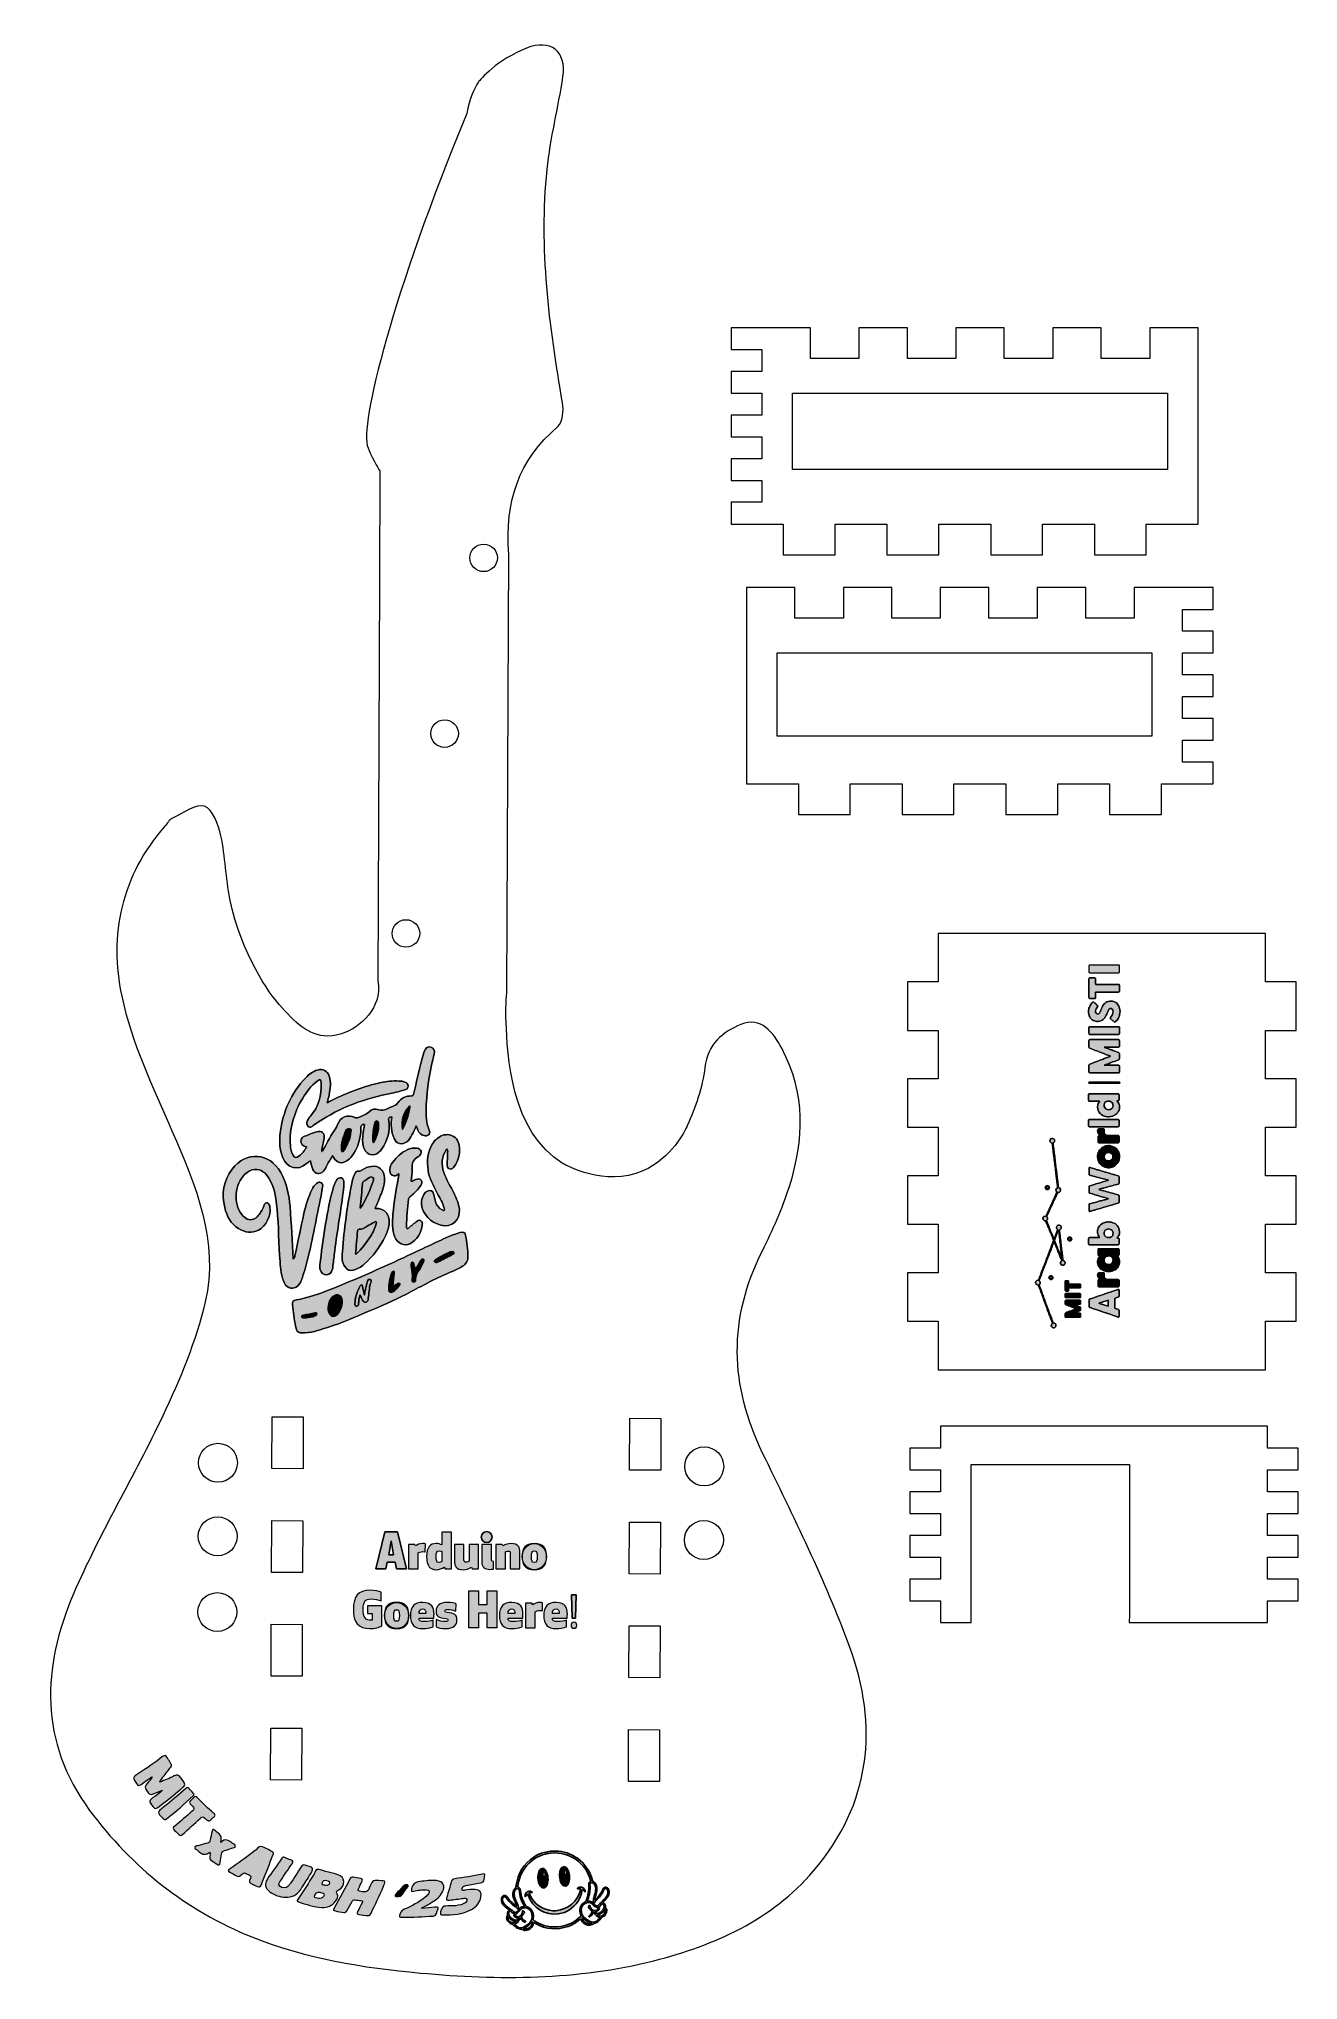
# Model space of a CAD drawing. Header units: millimetres. Extents: x 33 to 239, y -25 to 292.
import ezdxf

# ---------------------------------------------------------------- set-up
doc = ezdxf.new("R2010")
doc.units = ezdxf.units.MM
doc.header["$MEASUREMENT"] = 0
doc.layers.add('Layer 1', color=7, linetype='Continuous', lineweight=0)

msp = doc.modelspace()

# ---------------------------------------------------------------- hatches: boundary and pattern name
at = {"layer": 'Layer 1', "true_color": 0x8c8f8e, "transparency": 33554687}
h = msp.add_hatch(color=252, dxfattribs=at)
h.dxf.hatch_style = 2
edge = h.paths.add_edge_path()
edge.add_spline(control_points=[(209.37, 140.72), (209.43, 140.64), (209.43, 140.64), (209.43, 140.53), (209.43, 140.24), (209.43, 139.95), (209.43, 139.66), (209.43, 139.64), (209.43, 139.62), (209.43, 139.6), (209.44, 139.53), (209.38, 139.47), (209.31, 139.47), (209.28, 139.47), (209.25, 139.47), (209.23, 139.47), (207.7, 139.47), (206.17, 139.47), (204.65, 139.47), (204.62, 139.47), (204.59, 139.47), (204.56, 139.47), (204.49, 139.48), (204.44, 139.53), (204.44, 139.6), (204.44, 139.73), (204.44, 139.85), (204.44, 139.98), (204.44, 140.15), (204.44, 140.33), (204.44, 140.5), (204.44, 140.59), (204.45, 140.66), (204.51, 140.72), (206.13, 140.72), (207.75, 140.72), (209.37, 140.72)], knot_values=[0, 0, 0, 0, 1, 1, 1, 2, 2, 2, 3, 3, 3, 4, 4, 4, 5, 5, 5, 6, 6, 6, 7, 7, 7, 8, 8, 8, 9, 9, 9, 10, 10, 10, 11, 11, 11, 12, 12, 12, 12], degree=3, periodic=0)
h = msp.add_hatch(color=252, dxfattribs=at)
h.dxf.hatch_style = 2
edge = h.paths.add_edge_path()
edge.add_spline(control_points=[(207.45, 136.34), (206.86, 136.34), (206.28, 136.34), (205.69, 136.34), (205.66, 136.34), (205.63, 136.35), (205.6, 136.34), (205.55, 136.34), (205.54, 136.33), (205.54, 136.29), (205.54, 136.19), (205.54, 136.09), (205.54, 135.99), (205.54, 135.82), (205.54, 135.66), (205.54, 135.5), (205.54, 135.47), (205.54, 135.44), (205.54, 135.42), (205.54, 135.35), (205.5, 135.32), (205.44, 135.31), (205.42, 135.31), (205.4, 135.31), (205.37, 135.31), (205.12, 135.31), (204.87, 135.31), (204.62, 135.31), (204.5, 135.3), (204.44, 135.34), (204.44, 135.49), (204.44, 136.48), (204.44, 137.46), (204.44, 138.45), (204.44, 138.47), (204.44, 138.49), (204.44, 138.5), (204.45, 138.57), (204.48, 138.62), (204.55, 138.63), (204.58, 138.63), (204.6, 138.63), (204.63, 138.63), (204.87, 138.63), (205.11, 138.63), (205.35, 138.63), (205.39, 138.63), (205.44, 138.63), (205.48, 138.62), (205.52, 138.6), (205.54, 138.58), (205.54, 138.53), (205.54, 138.5), (205.54, 138.47), (205.54, 138.44), (205.54, 138.2), (205.54, 137.97), (205.54, 137.73), (205.54, 137.7), (205.54, 137.67), (205.54, 137.64), (205.55, 137.6), (205.56, 137.59), (205.59, 137.59), (205.63, 137.59), (205.67, 137.59), (205.71, 137.59), (206.88, 137.59), (208.05, 137.59), (209.22, 137.59), (209.26, 137.59), (209.29, 137.59), (209.33, 137.58), (209.39, 137.58), (209.42, 137.55), (209.43, 137.48), (209.43, 137.46), (209.43, 137.44), (209.43, 137.42), (209.43, 137.11), (209.43, 136.81), (209.43, 136.51), (209.43, 136.49), (209.43, 136.47), (209.43, 136.45), (209.42, 136.4), (209.38, 136.35), (209.33, 136.35), (209.29, 136.34), (209.26, 136.34), (209.23, 136.34), (208.63, 136.34), (208.04, 136.34), (207.45, 136.34)], knot_values=[0, 0, 0, 0, 1, 1, 1, 2, 2, 2, 3, 3, 3, 4, 4, 4, 5, 5, 5, 6, 6, 6, 7, 7, 7, 8, 8, 8, 9, 9, 9, 10, 10, 10, 11, 11, 11, 12, 12, 12, 13, 13, 13, 14, 14, 14, 15, 15, 15, 16, 16, 16, 17, 17, 17, 18, 18, 18, 19, 19, 19, 20, 20, 20, 21, 21, 21, 22, 22, 22, 23, 23, 23, 24, 24, 24, 25, 25, 25, 26, 26, 26, 27, 27, 27, 28, 28, 28, 29, 29, 29, 30, 30, 30, 31, 31, 31, 31], degree=3, periodic=0)
h = msp.add_hatch(color=252, dxfattribs=at)
h.dxf.hatch_style = 2
edge = h.paths.add_edge_path()
edge.add_spline(control_points=[(204.39, 133.16), (204.38, 133.41), (204.43, 133.65), (204.52, 133.89), (204.59, 134.08), (204.7, 134.26), (204.83, 134.43), (204.9, 134.51), (204.97, 134.59), (205.04, 134.67), (205.11, 134.73), (205.17, 134.74), (205.24, 134.68), (205.34, 134.59), (205.45, 134.5), (205.55, 134.42), (205.64, 134.35), (205.72, 134.27), (205.81, 134.2), (205.96, 134.08), (205.91, 134.03), (205.84, 133.93), (205.75, 133.83), (205.68, 133.71), (205.62, 133.59), (205.53, 133.42), (205.5, 133.23), (205.54, 133.04), (205.6, 132.76), (205.83, 132.7), (206, 132.77), (206.07, 132.79), (206.12, 132.84), (206.16, 132.9), (206.2, 132.96), (206.23, 133.02), (206.26, 133.09), (206.38, 133.34), (206.48, 133.6), (206.6, 133.85), (206.71, 134.08), (206.83, 134.3), (207.02, 134.48), (207.24, 134.71), (207.52, 134.84), (207.84, 134.85), (208.04, 134.87), (208.24, 134.87), (208.43, 134.81), (208.72, 134.74), (208.95, 134.58), (209.13, 134.35), (209.29, 134.16), (209.38, 133.94), (209.45, 133.71), (209.49, 133.53), (209.51, 133.36), (209.52, 133.19), (209.52, 133.01), (209.5, 132.83), (209.46, 132.65), (209.42, 132.45), (209.35, 132.26), (209.25, 132.08), (209.13, 131.85), (208.97, 131.66), (208.77, 131.5), (208.76, 131.48), (208.74, 131.47), (208.72, 131.46), (208.66, 131.42), (208.63, 131.42), (208.56, 131.47), (208.49, 131.53), (208.41, 131.59), (208.34, 131.66), (208.22, 131.76), (208.1, 131.87), (207.98, 131.97), (207.87, 132.07), (207.87, 132.09), (207.96, 132.21), (208.05, 132.31), (208.14, 132.42), (208.22, 132.54), (208.37, 132.8), (208.42, 133.07), (208.35, 133.36), (208.32, 133.5), (208.24, 133.61), (208.09, 133.65), (207.96, 133.68), (207.82, 133.64), (207.74, 133.54), (207.7, 133.49), (207.67, 133.44), (207.65, 133.38), (207.57, 133.21), (207.49, 133.04), (207.41, 132.87), (207.32, 132.67), (207.24, 132.47), (207.12, 132.28), (206.99, 132.07), (206.83, 131.88), (206.61, 131.74), (206.48, 131.66), (206.35, 131.61), (206.2, 131.58), (206.05, 131.54), (205.9, 131.54), (205.75, 131.55), (205.47, 131.56), (205.2, 131.64), (204.97, 131.82), (204.84, 131.92), (204.73, 132.04), (204.64, 132.18), (204.54, 132.35), (204.47, 132.53), (204.43, 132.72), (204.4, 132.87), (204.38, 133.01), (204.39, 133.16)], knot_values=[0, 0, 0, 0, 1, 1, 1, 2, 2, 2, 3, 3, 3, 4, 4, 4, 5, 5, 5, 6, 6, 6, 7, 7, 7, 8, 8, 8, 9, 9, 9, 10, 10, 10, 11, 11, 11, 12, 12, 12, 13, 13, 13, 14, 14, 14, 15, 15, 15, 16, 16, 16, 17, 17, 17, 18, 18, 18, 19, 19, 19, 20, 20, 20, 21, 21, 21, 22, 22, 22, 23, 23, 23, 24, 24, 24, 25, 25, 25, 26, 26, 26, 27, 27, 27, 28, 28, 28, 29, 29, 29, 30, 30, 30, 31, 31, 31, 32, 32, 32, 33, 33, 33, 34, 34, 34, 35, 35, 35, 36, 36, 36, 37, 37, 37, 38, 38, 38, 39, 39, 39, 40, 40, 40, 41, 41, 41, 41], degree=3, periodic=0)
h = msp.add_hatch(color=252, dxfattribs=at)
h.dxf.hatch_style = 2
edge = h.paths.add_edge_path()
edge.add_spline(control_points=[(206.95, 130.68), (207.7, 130.68), (208.46, 130.68), (209.22, 130.68), (209.25, 130.68), (209.29, 130.68), (209.33, 130.68), (209.39, 130.68), (209.42, 130.64), (209.43, 130.59), (209.43, 130.56), (209.43, 130.53), (209.43, 130.51), (209.43, 130.21), (209.43, 129.91), (209.43, 129.61), (209.43, 129.59), (209.43, 129.57), (209.43, 129.54), (209.42, 129.48), (209.39, 129.45), (209.33, 129.44), (209.3, 129.44), (209.27, 129.44), (209.25, 129.44), (207.71, 129.44), (206.17, 129.44), (204.63, 129.44), (204.6, 129.44), (204.58, 129.44), (204.55, 129.44), (204.49, 129.45), (204.45, 129.5), (204.44, 129.56), (204.44, 129.58), (204.44, 129.61), (204.44, 129.64), (204.44, 129.92), (204.44, 130.2), (204.44, 130.48), (204.44, 130.65), (204.48, 130.69), (204.64, 130.68), (205.41, 130.68), (206.18, 130.68), (206.95, 130.68)], knot_values=[0, 0, 0, 0, 1, 1, 1, 2, 2, 2, 3, 3, 3, 4, 4, 4, 5, 5, 5, 6, 6, 6, 7, 7, 7, 8, 8, 8, 9, 9, 9, 10, 10, 10, 11, 11, 11, 12, 12, 12, 13, 13, 13, 14, 14, 14, 15, 15, 15, 15], degree=3, periodic=0)
at = {"layer": 'Layer 1', "true_color": 0x010101, "transparency": 33554687}
h = msp.add_hatch(color=18, dxfattribs=at)
h.dxf.hatch_style = 2
edge = h.paths.add_edge_path()
edge.add_spline(control_points=[(91.83, 106.66), (91.86, 106.64), (91.89, 106.62), (91.92, 106.6), (91.89, 106.38), (91.87, 106.16), (91.83, 105.94), (91.47, 104.02), (91.15, 102.1), (90.96, 100.15), (90.84, 98.88), (90.79, 97.62), (91.28, 96.39), (91.66, 95.43), (92.86, 94.83), (93.74, 95.3), (94.94, 95.95), (95.56, 97.04), (95.75, 98.37), (95.79, 98.63), (95.75, 98.93), (95.48, 99.09), (95.17, 99.26), (94.96, 99.04), (94.75, 98.88), (94.26, 98.5), (93.79, 98.1), (93.31, 97.71), (93.17, 97.87), (93.19, 98.03), (93.19, 98.18), (93.17, 99.65), (93.32, 101.1), (93.49, 102.55), (93.52, 102.8), (93.66, 102.94), (93.86, 103.08), (94.53, 103.53), (95.03, 104.14), (95.49, 104.79), (95.69, 105.07), (95.81, 105.37), (95.57, 105.67), (95.34, 105.95), (95.02, 105.86), (94.72, 105.79), (94.45, 105.74), (94.24, 105.49), (93.91, 105.48), (93.97, 106.17), (94.11, 106.83), (94.08, 107.49), (94.03, 108.41), (94.27, 109.11), (95.13, 109.53), (95.19, 109.55), (95.23, 109.61), (95.28, 109.65), (95.49, 109.84), (95.62, 110.06), (95.54, 110.37), (95.44, 110.69), (95.21, 110.82), (94.91, 110.87), (94.34, 110.94), (93.79, 110.87), (93.28, 110.61), (92.32, 110.14), (91.55, 109.43), (90.92, 108.58), (90.66, 108.23), (90.46, 107.84), (90.46, 107.4), (90.46, 107.05), (90.46, 106.68), (90.83, 106.47), (91.21, 106.25), (91.53, 106.4), (91.83, 106.66)], knot_values=[0, 0, 0, 0, 1, 1, 1, 2, 2, 2, 3, 3, 3, 4, 4, 4, 5, 5, 5, 6, 6, 6, 7, 7, 7, 8, 8, 8, 9, 9, 9, 10, 10, 10, 11, 11, 11, 12, 12, 12, 13, 13, 13, 14, 14, 14, 15, 15, 15, 16, 16, 16, 17, 17, 17, 18, 18, 18, 19, 19, 19, 20, 20, 20, 21, 21, 21, 22, 22, 22, 23, 23, 23, 24, 24, 24, 25, 25, 25, 26, 26, 26, 26], degree=3, periodic=0)
edge = h.paths.add_edge_path()
edge.add_spline(control_points=[(79.37, 110.42), (79.37, 110.42), (79.38, 110.41), (79.38, 110.41), (79.34, 111.14), (79.66, 111.8), (79.76, 112.51), (79.87, 113.3), (79.3, 113.82), (78.55, 113.57), (77.87, 113.35), (77.2, 113.09), (76.54, 112.82), (75.94, 112.57), (75.79, 111.94), (76.18, 111.44), (76.35, 111.22), (76.62, 111.18), (76.86, 111.08), (76.57, 110.47), (76.17, 109.96), (75.64, 109.57), (75.2, 109.24), (74.95, 109.31), (74.67, 109.77), (74.37, 110.24), (74.28, 110.78), (74.24, 111.32), (74.03, 114.12), (74.84, 116.66), (76.25, 119.04), (76.87, 120.1), (77.62, 121.07), (78.63, 121.81), (79.11, 122.17), (79.25, 122.12), (79.27, 121.53), (79.34, 119.5), (78.85, 117.65), (77.52, 116.08), (77.33, 115.86), (77.13, 115.65), (77.01, 115.38), (76.86, 115.01), (76.9, 114.63), (77.2, 114.38), (77.47, 114.15), (77.74, 114.4), (77.97, 114.57), (81.59, 117.18), (85.65, 118.78), (90, 119.69), (90.96, 119.9), (91.94, 120.06), (92.88, 120.37), (93.18, 120.47), (93.42, 120.63), (93.42, 121), (93.42, 121.37), (93.19, 121.55), (92.9, 121.67), (92.72, 121.75), (92.51, 121.78), (92.3, 121.8), (91.3, 121.88), (90.3, 121.84), (89.31, 121.64), (86.79, 121.12), (84.37, 120.27), (82.04, 119.18), (81.46, 118.91), (80.89, 118.61), (80.26, 118.3), (80.37, 118.77), (80.48, 119.17), (80.56, 119.57), (80.76, 120.59), (80.91, 121.61), (80.56, 122.63), (80.26, 123.53), (79.55, 123.89), (78.64, 123.62), (77.88, 123.4), (77.28, 122.92), (76.76, 122.37), (74.36, 119.85), (73, 116.84), (72.59, 113.4), (72.42, 112.01), (72.44, 110.63), (73.01, 109.32), (73.76, 107.57), (75.41, 107.16), (76.89, 108.36), (77.08, 108.51), (77.24, 108.71), (77.5, 108.82), (77.63, 108.33), (77.71, 107.86), (77.9, 107.42), (78.24, 106.64), (79.05, 106.5), (79.63, 107.14), (79.87, 107.41), (80.04, 107.74), (80.21, 108.07), (80.5, 108.6), (80.79, 109.14), (81.09, 109.69), (81.18, 109.55), (81.24, 109.44), (81.31, 109.33), (81.82, 108.47), (82.61, 108.28), (83.45, 108.82), (83.78, 109.03), (84.06, 109.29), (84.28, 109.6), (85.24, 110.94), (85.74, 112.43), (85.72, 114.07), (85.71, 114.57), (85.83, 114.76), (86.33, 114.75), (86.24, 114.12), (86.13, 113.5), (86.06, 112.87), (85.98, 112.17), (86, 111.48), (86.27, 110.81), (86.69, 109.74), (87.81, 109.46), (88.66, 110.22), (88.83, 110.37), (89, 110.55), (89.13, 110.75), (90.06, 112.14), (90.56, 113.66), (90.28, 115.35), (90.21, 115.76), (90.32, 115.97), (90.76, 116.01), (90.57, 114.79), (90.68, 113.61), (91.14, 112.48), (91.5, 111.57), (92.43, 111.33), (93.21, 111.92), (93.6, 112.21), (93.85, 112.63), (94.07, 113.05), (94.3, 113.5), (94.51, 113.97), (94.77, 114.51), (94.88, 114.22), (94.95, 114.01), (95.04, 113.81), (95.24, 113.39), (95.53, 113.06), (95.99, 112.93), (96.29, 112.84), (96.59, 112.89), (96.83, 113.12), (97.05, 113.35), (96.94, 113.59), (96.85, 113.83), (96.71, 114.25), (96.56, 114.67), (96.5, 115.12), (96.3, 116.43), (96.37, 117.75), (96.47, 119.06), (96.65, 121.48), (97.05, 123.86), (97.66, 126.2), (97.82, 126.83), (97.64, 127.21), (97.15, 127.36), (96.67, 127.5), (96.29, 127.27), (96.08, 126.67), (95.91, 126.16), (95.74, 125.64), (95.61, 125.12), (95.19, 123.36), (94.78, 121.59), (94.36, 119.83), (94.31, 119.62), (94.31, 119.39), (93.98, 119.4), (93.06, 119.42), (92.33, 119.01), (91.75, 118.3), (91.61, 118.12), (91.47, 117.92), (91.24, 117.82), (90.79, 117.64), (90.36, 117.45), (89.92, 117.25), (89.52, 117.07), (89.12, 117.01), (88.68, 117.14), (88.1, 117.32), (87.5, 117.27), (87.06, 116.83), (86.55, 116.33), (85.89, 116.15), (85.28, 115.86), (85.09, 115.77), (84.93, 115.81), (84.74, 115.9), (83.63, 116.46), (82.31, 115.91), (81.93, 114.74), (81.86, 114.54), (81.77, 114.33), (81.65, 114.14), (80.91, 113.04), (80.3, 111.87), (79.64, 110.72), (79.58, 110.61), (79.59, 110.39), (79.37, 110.42)], knot_values=[0, 0, 0, 0, 1, 1, 1, 2, 2, 2, 3, 3, 3, 4, 4, 4, 5, 5, 5, 6, 6, 6, 7, 7, 7, 8, 8, 8, 9, 9, 9, 10, 10, 10, 11, 11, 11, 12, 12, 12, 13, 13, 13, 14, 14, 14, 15, 15, 15, 16, 16, 16, 17, 17, 17, 18, 18, 18, 19, 19, 19, 20, 20, 20, 21, 21, 21, 22, 22, 22, 23, 23, 23, 24, 24, 24, 25, 25, 25, 26, 26, 26, 27, 27, 27, 28, 28, 28, 29, 29, 29, 30, 30, 30, 31, 31, 31, 32, 32, 32, 33, 33, 33, 34, 34, 34, 35, 35, 35, 36, 36, 36, 37, 37, 37, 38, 38, 38, 39, 39, 39, 40, 40, 40, 41, 41, 41, 42, 42, 42, 43, 43, 43, 44, 44, 44, 45, 45, 45, 46, 46, 46, 47, 47, 47, 48, 48, 48, 49, 49, 49, 50, 50, 50, 51, 51, 51, 52, 52, 52, 53, 53, 53, 54, 54, 54, 55, 55, 55, 56, 56, 56, 57, 57, 57, 58, 58, 58, 59, 59, 59, 60, 60, 60, 61, 61, 61, 62, 62, 62, 63, 63, 63, 64, 64, 64, 65, 65, 65, 66, 66, 66, 67, 67, 67, 68, 68, 68, 69, 69, 69, 70, 70, 70, 71, 71, 71, 72, 72, 72, 73, 73, 73, 74, 74, 74, 74], degree=3, periodic=0)
edge.add_line((79.37, 110.42), (79.37, 110.42))
edge = h.paths.add_edge_path()
edge.add_spline(control_points=[(80.3, 81.66), (82.79, 82.45), (84.78, 83.33), (86.77, 84.18), (88.92, 85.1), (91.07, 86.01), (93.15, 87.09), (95.3, 88.2), (97.4, 89.39), (99.62, 90.36), (100.53, 90.75), (101.44, 91.13), (102.29, 91.64), (102.9, 92), (103.22, 92.53), (103.2, 93.25), (103.18, 94.39), (103.04, 95.53), (102.82, 96.65), (102.72, 97.18), (102.46, 97.3), (101.95, 97.15), (100.86, 96.83), (99.83, 96.38), (98.8, 95.91), (96.12, 94.65), (93.45, 93.38), (90.76, 92.15), (87.44, 90.63), (84.1, 89.19), (80.71, 87.83), (78.93, 87.12), (77.12, 86.53), (75.24, 86.14), (74.64, 86.01), (74.55, 85.95), (74.6, 85.32), (74.7, 84.16), (74.85, 83.01), (75.09, 81.87), (75.31, 80.84), (75.46, 80.73), (76.52, 80.78), (76.55, 80.78), (76.58, 80.79), (76.61, 80.79), (78.06, 80.83), (79.38, 81.38), (80.3, 81.66)], knot_values=[0, 0, 0, 0, 1, 1, 1, 2, 2, 2, 3, 3, 3, 4, 4, 4, 5, 5, 5, 6, 6, 6, 7, 7, 7, 8, 8, 8, 9, 9, 9, 10, 10, 10, 11, 11, 11, 12, 12, 12, 13, 13, 13, 14, 14, 14, 15, 15, 15, 16, 16, 16, 16], degree=3, periodic=0)
edge.add_line((80.3, 81.66), (80.3, 81.66))
edge = h.paths.add_edge_path()
edge.add_spline(control_points=[(74.72, 92.81), (74.54, 95.68), (74.39, 98.52), (74.18, 101.35), (74.04, 103.3), (73.62, 105.2), (72.66, 106.93), (70.85, 110.17), (66.98, 110.45), (64.76, 107.48), (63.35, 105.59), (62.97, 103.47), (63.53, 101.19), (63.88, 99.78), (64.52, 98.56), (65.78, 97.77), (66.82, 97.12), (67.93, 96.99), (69.05, 97.54), (70.23, 98.13), (71.13, 99.95), (70.91, 101.25), (70.89, 101.39), (70.85, 101.54), (70.79, 101.66), (70.7, 101.84), (70.56, 101.98), (70.35, 101.98), (70.13, 101.99), (70.06, 101.81), (69.99, 101.65), (69.74, 101.02), (69.45, 100.42), (69.01, 99.9), (68.8, 99.65), (68.57, 99.41), (68.24, 99.3), (67.55, 99.08), (66.85, 99.36), (66.3, 100.08), (64.9, 101.91), (65.16, 105.05), (66.84, 106.62), (67.27, 107.03), (67.75, 107.37), (68.38, 107.41), (69.49, 107.48), (70.2, 106.86), (70.74, 105.99), (71.67, 104.47), (71.89, 102.74), (72.06, 101.01), (72.34, 98.14), (72.32, 95.26), (72.55, 92.39), (72.65, 91.19), (72.77, 89.98), (73.28, 88.86), (73.69, 87.96), (74.75, 87.76), (75.45, 88.44), (75.8, 88.77), (76, 89.19), (76.14, 89.63), (76.35, 90.23), (76.54, 90.84), (76.71, 91.45), (77.63, 94.86), (78.24, 98.34), (78.98, 101.79), (79.18, 102.72), (79.33, 103.66), (79.5, 104.6), (79.54, 104.87), (79.53, 105.11), (79.24, 105.25), (78.97, 105.39), (78.74, 105.33), (78.5, 105.14), (78.16, 104.86), (77.93, 104.5), (77.75, 104.11), (77.16, 102.87), (76.75, 101.56), (76.45, 100.22), (75.95, 97.94), (75.47, 95.65), (74.98, 93.37), (74.94, 93.18), (74.97, 92.95), (74.72, 92.81)], knot_values=[0, 0, 0, 0, 1, 1, 1, 2, 2, 2, 3, 3, 3, 4, 4, 4, 5, 5, 5, 6, 6, 6, 7, 7, 7, 8, 8, 8, 9, 9, 9, 10, 10, 10, 11, 11, 11, 12, 12, 12, 13, 13, 13, 14, 14, 14, 15, 15, 15, 16, 16, 16, 17, 17, 17, 18, 18, 18, 19, 19, 19, 20, 20, 20, 21, 21, 21, 22, 22, 22, 23, 23, 23, 24, 24, 24, 25, 25, 25, 26, 26, 26, 27, 27, 27, 28, 28, 28, 29, 29, 29, 30, 30, 30, 30], degree=3, periodic=0)
edge.add_line((74.72, 92.81), (74.72, 92.81))
edge = h.paths.add_edge_path()
edge.add_spline(control_points=[(88.06, 101.05), (88.41, 101.9), (88.77, 102.7), (89.08, 103.51), (89.4, 104.33), (89.64, 105.17), (89.6, 106.06), (89.56, 107.27), (88.63, 108.1), (87.49, 107.91), (86.93, 107.82), (86.37, 107.66), (85.89, 107.32), (85.75, 107.21), (85.61, 107.14), (85.42, 107.14), (85.03, 107.16), (84.79, 106.93), (84.67, 106.59), (84.51, 106.1), (84.36, 105.62), (84.25, 105.12), (83.49, 101.45), (83.03, 97.73), (82.72, 93.99), (82.65, 93.14), (82.6, 92.3), (83.16, 91.53), (83.5, 91.06), (83.9, 90.79), (84.47, 90.97), (85.15, 91.18), (85.77, 91.5), (86.29, 91.98), (87.72, 93.26), (88.84, 94.78), (89.7, 96.48), (90.02, 97.11), (90.22, 97.78), (90.33, 98.48), (90.55, 99.96), (89.74, 101.18), (88.06, 101.05)], knot_values=[0, 0, 0, 0, 1, 1, 1, 2, 2, 2, 3, 3, 3, 4, 4, 4, 5, 5, 5, 6, 6, 6, 7, 7, 7, 8, 8, 8, 9, 9, 9, 10, 10, 10, 11, 11, 11, 12, 12, 12, 13, 13, 13, 14, 14, 14, 14], degree=3, periodic=0)
edge.add_line((88.06, 101.05), (88.06, 101.05))
edge = h.paths.add_edge_path()
edge.add_spline(control_points=[(99.77, 110.75), (99.94, 110.47), (99.88, 110.25), (99.88, 110.03), (99.86, 109.44), (99.8, 108.86), (99.81, 108.27), (99.82, 107.98), (99.77, 107.59), (100.19, 107.49), (100.58, 107.39), (100.79, 107.65), (100.97, 107.91), (101.61, 108.83), (101.93, 109.86), (101.81, 110.98), (101.73, 111.83), (101.43, 112.6), (100.53, 112.94), (99.64, 113.28), (98.87, 113.02), (98.18, 112.45), (97.88, 112.21), (97.63, 111.92), (97.42, 111.6), (96.56, 110.26), (96.48, 108.79), (96.69, 107.28), (96.87, 105.9), (97.59, 104.74), (98.2, 103.54), (98.61, 102.75), (99.07, 101.98), (99.32, 101.12), (99.35, 101), (99.44, 100.85), (99.34, 100.75), (99.22, 100.64), (99.11, 100.8), (99.01, 100.85), (98.45, 101.1), (98.1, 101.54), (97.92, 102.11), (97.78, 102.55), (97.69, 103.01), (97.58, 103.45), (97.46, 103.92), (97.15, 104.08), (96.69, 103.93), (96.38, 103.82), (96.17, 103.61), (96.01, 103.35), (95.7, 102.85), (95.57, 102.3), (95.63, 101.71), (95.78, 100.14), (97.09, 98.73), (98.77, 98.33), (100.54, 97.9), (101.94, 99.1), (101.79, 100.91), (101.71, 101.85), (101.33, 102.69), (100.92, 103.52), (100.37, 104.65), (99.68, 105.71), (99.27, 106.91), (98.82, 108.24), (98.82, 109.52), (99.77, 110.75)], knot_values=[0, 0, 0, 0, 1, 1, 1, 2, 2, 2, 3, 3, 3, 4, 4, 4, 5, 5, 5, 6, 6, 6, 7, 7, 7, 8, 8, 8, 9, 9, 9, 10, 10, 10, 11, 11, 11, 12, 12, 12, 13, 13, 13, 14, 14, 14, 15, 15, 15, 16, 16, 16, 17, 17, 17, 18, 18, 18, 19, 19, 19, 20, 20, 20, 21, 21, 21, 22, 22, 22, 23, 23, 23, 23], degree=3, periodic=0)
edge.add_line((99.77, 110.75), (99.77, 110.75))
edge = h.paths.add_edge_path()
edge.add_spline(control_points=[(79.09, 91.08), (79.25, 90.55), (79.64, 90.26), (80.18, 90.26), (80.61, 90.26), (81, 90.61), (81.09, 91.15), (81.22, 91.93), (81.31, 92.72), (81.4, 93.51), (81.8, 96.9), (82.39, 100.26), (82.84, 103.64), (82.92, 104.27), (83.03, 104.9), (82.93, 105.54), (82.85, 106.07), (82.43, 106.24), (82, 105.92), (81.81, 105.78), (81.71, 105.58), (81.61, 105.38), (81.36, 104.85), (81.18, 104.29), (81.04, 103.71), (80.06, 99.82), (79.53, 95.86), (79.05, 91.89), (79.01, 91.62), (79.01, 91.35), (79.09, 91.08)], knot_values=[0, 0, 0, 0, 1, 1, 1, 2, 2, 2, 3, 3, 3, 4, 4, 4, 5, 5, 5, 6, 6, 6, 7, 7, 7, 8, 8, 8, 9, 9, 9, 10, 10, 10, 10], degree=3, periodic=0)
edge.add_line((79.09, 91.08), (79.09, 91.08))
h = msp.add_hatch(color=18, dxfattribs=at)
h.dxf.hatch_style = 2
edge = h.paths.add_edge_path()
edge.add_spline(control_points=[(79.37, 110.42), (79.59, 110.39), (79.58, 110.61), (79.64, 110.72), (80.3, 111.87), (80.91, 113.04), (81.65, 114.14), (81.77, 114.33), (81.86, 114.54), (81.93, 114.74), (82.31, 115.91), (83.63, 116.46), (84.74, 115.9), (84.93, 115.81), (85.09, 115.77), (85.28, 115.86), (85.89, 116.15), (86.55, 116.33), (87.06, 116.83), (87.5, 117.27), (88.1, 117.32), (88.68, 117.14), (89.12, 117.01), (89.52, 117.07), (89.92, 117.25), (90.36, 117.45), (90.79, 117.64), (91.24, 117.82), (91.47, 117.92), (91.61, 118.12), (91.75, 118.3), (92.33, 119.01), (93.06, 119.42), (93.98, 119.4), (94.31, 119.39), (94.31, 119.62), (94.36, 119.83), (94.78, 121.59), (95.19, 123.36), (95.61, 125.12), (95.74, 125.64), (95.91, 126.16), (96.08, 126.67), (96.29, 127.27), (96.67, 127.5), (97.15, 127.36), (97.64, 127.21), (97.82, 126.83), (97.66, 126.2), (97.05, 123.86), (96.65, 121.48), (96.47, 119.06), (96.37, 117.75), (96.3, 116.43), (96.5, 115.12), (96.56, 114.67), (96.71, 114.25), (96.85, 113.83), (96.94, 113.59), (97.05, 113.35), (96.83, 113.12), (96.59, 112.89), (96.29, 112.84), (95.99, 112.93), (95.53, 113.06), (95.24, 113.39), (95.04, 113.81), (94.95, 114.01), (94.88, 114.22), (94.77, 114.51), (94.51, 113.97), (94.3, 113.5), (94.07, 113.05), (93.85, 112.63), (93.6, 112.21), (93.21, 111.92), (92.43, 111.33), (91.5, 111.57), (91.14, 112.48), (90.68, 113.61), (90.57, 114.79), (90.76, 116.01), (90.32, 115.97), (90.21, 115.76), (90.28, 115.35), (90.56, 113.66), (90.06, 112.14), (89.13, 110.75), (89, 110.55), (88.83, 110.37), (88.66, 110.22), (87.81, 109.46), (86.69, 109.74), (86.27, 110.81), (86, 111.48), (85.98, 112.17), (86.06, 112.87), (86.13, 113.5), (86.24, 114.12), (86.33, 114.75), (85.83, 114.76), (85.71, 114.57), (85.72, 114.07), (85.74, 112.43), (85.24, 110.94), (84.28, 109.6), (84.06, 109.29), (83.78, 109.03), (83.45, 108.82), (82.61, 108.28), (81.82, 108.47), (81.31, 109.33), (81.24, 109.44), (81.18, 109.55), (81.09, 109.69), (80.79, 109.14), (80.5, 108.6), (80.21, 108.07), (80.04, 107.74), (79.87, 107.41), (79.63, 107.14), (79.05, 106.5), (78.24, 106.64), (77.9, 107.42), (77.71, 107.86), (77.63, 108.33), (77.5, 108.82), (77.24, 108.71), (77.08, 108.51), (76.89, 108.36), (75.41, 107.16), (73.76, 107.57), (73.01, 109.32), (72.44, 110.63), (72.42, 112.01), (72.59, 113.4), (73, 116.84), (74.36, 119.85), (76.76, 122.37), (77.28, 122.92), (77.88, 123.4), (78.64, 123.62), (79.55, 123.89), (80.26, 123.53), (80.56, 122.63), (80.91, 121.61), (80.76, 120.59), (80.56, 119.57), (80.48, 119.17), (80.37, 118.77), (80.26, 118.3), (80.89, 118.61), (81.46, 118.91), (82.04, 119.18), (84.37, 120.27), (86.79, 121.12), (89.31, 121.64), (90.3, 121.84), (91.3, 121.88), (92.3, 121.8), (92.51, 121.78), (92.72, 121.75), (92.9, 121.67), (93.19, 121.55), (93.42, 121.37), (93.42, 121), (93.42, 120.63), (93.18, 120.47), (92.88, 120.37), (91.94, 120.06), (90.96, 119.9), (90, 119.69), (85.65, 118.78), (81.59, 117.18), (77.97, 114.57), (77.74, 114.4), (77.47, 114.15), (77.2, 114.38), (76.9, 114.63), (76.86, 115.01), (77.01, 115.38), (77.13, 115.65), (77.33, 115.86), (77.52, 116.08), (78.85, 117.65), (79.34, 119.5), (79.27, 121.53), (79.25, 122.12), (79.11, 122.17), (78.63, 121.81), (77.62, 121.07), (76.87, 120.1), (76.25, 119.04), (74.84, 116.66), (74.03, 114.12), (74.24, 111.32), (74.28, 110.78), (74.37, 110.24), (74.67, 109.77), (74.95, 109.31), (75.2, 109.24), (75.64, 109.57), (76.17, 109.96), (76.57, 110.47), (76.86, 111.08), (76.62, 111.18), (76.35, 111.22), (76.18, 111.44), (75.79, 111.94), (75.94, 112.57), (76.54, 112.82), (77.2, 113.09), (77.87, 113.35), (78.55, 113.57), (79.3, 113.82), (79.87, 113.3), (79.76, 112.51), (79.66, 111.8), (79.34, 111.14), (79.38, 110.41), (79.37, 110.39), (79.35, 110.37), (79.34, 110.35), (79.36, 110.35), (79.38, 110.34), (79.39, 110.35), (79.42, 110.38), (79.41, 110.41), (79.37, 110.42)], knot_values=[0, 0, 0, 0, 1, 1, 1, 2, 2, 2, 3, 3, 3, 4, 4, 4, 5, 5, 5, 6, 6, 6, 7, 7, 7, 8, 8, 8, 9, 9, 9, 10, 10, 10, 11, 11, 11, 12, 12, 12, 13, 13, 13, 14, 14, 14, 15, 15, 15, 16, 16, 16, 17, 17, 17, 18, 18, 18, 19, 19, 19, 20, 20, 20, 21, 21, 21, 22, 22, 22, 23, 23, 23, 24, 24, 24, 25, 25, 25, 26, 26, 26, 27, 27, 27, 28, 28, 28, 29, 29, 29, 30, 30, 30, 31, 31, 31, 32, 32, 32, 33, 33, 33, 34, 34, 34, 35, 35, 35, 36, 36, 36, 37, 37, 37, 38, 38, 38, 39, 39, 39, 40, 40, 40, 41, 41, 41, 42, 42, 42, 43, 43, 43, 44, 44, 44, 45, 45, 45, 46, 46, 46, 47, 47, 47, 48, 48, 48, 49, 49, 49, 50, 50, 50, 51, 51, 51, 52, 52, 52, 53, 53, 53, 54, 54, 54, 55, 55, 55, 56, 56, 56, 57, 57, 57, 58, 58, 58, 59, 59, 59, 60, 60, 60, 61, 61, 61, 62, 62, 62, 63, 63, 63, 64, 64, 64, 65, 65, 65, 66, 66, 66, 67, 67, 67, 68, 68, 68, 69, 69, 69, 70, 70, 70, 71, 71, 71, 72, 72, 72, 73, 73, 73, 74, 74, 74, 75, 75, 75, 76, 76, 76, 76], degree=3, periodic=0)
edge = h.paths.add_edge_path()
edge.add_spline(control_points=[(82.58, 110.51), (82.61, 110.44), (82.59, 110.31), (82.71, 110.3), (82.83, 110.29), (82.89, 110.41), (82.95, 110.5), (83.61, 111.42), (84, 112.45), (84.11, 113.58), (84.13, 113.75), (84.2, 114.03), (83.96, 114.04), (83.73, 114.05), (83.42, 114.1), (83.28, 113.75), (83.08, 113.25), (82.88, 112.75), (82.75, 112.22), (82.61, 111.67), (82.5, 111.11), (82.58, 110.51)], knot_values=[0, 0, 0, 0, 1, 1, 1, 2, 2, 2, 3, 3, 3, 4, 4, 4, 5, 5, 5, 6, 6, 6, 7, 7, 7, 7], degree=3, periodic=0)
edge.add_line((82.58, 110.51), (82.58, 110.51))
edge = h.paths.add_edge_path()
edge.add_spline(control_points=[(87.82, 111.78), (88.32, 112.8), (88.74, 113.79), (88.61, 114.92), (88.59, 115.09), (88.58, 115.35), (88.31, 115.34), (88.07, 115.33), (88.05, 115.1), (88, 114.92), (87.8, 114.07), (87.67, 113.21), (87.67, 112.33), (87.67, 112.17), (87.64, 111.99), (87.82, 111.78)], knot_values=[0, 0, 0, 0, 1, 1, 1, 2, 2, 2, 3, 3, 3, 4, 4, 4, 5, 5, 5, 5], degree=3, periodic=0)
edge.add_line((87.82, 111.78), (87.82, 111.78))
edge = h.paths.add_edge_path()
edge.add_spline(control_points=[(92.5, 113.94), (92.96, 114.58), (93.81, 117.25), (93.72, 117.76), (92.52, 116.74), (92.38, 115.43), (92.5, 113.94)], knot_values=[0, 0, 0, 0, 1, 1, 1, 2, 2, 2, 2], degree=3, periodic=0)
edge.add_line((92.5, 113.94), (92.5, 113.94))
at = {"layer": 'Layer 1', "true_color": 0x8c8f8e, "transparency": 33554687}
h = msp.add_hatch(color=252, dxfattribs=at)
h.dxf.hatch_style = 2
edge = h.paths.add_edge_path()
edge.add_spline(control_points=[(207.96, 125.88), (207.91, 125.9), (207.86, 125.92), (207.81, 125.94), (207.49, 126.06), (207.17, 126.18), (206.86, 126.3), (206.58, 126.41), (206.3, 126.52), (206.03, 126.62), (205.67, 126.76), (205.31, 126.9), (204.96, 127.04), (204.82, 127.09), (204.69, 127.15), (204.55, 127.19), (204.47, 127.22), (204.44, 127.28), (204.44, 127.36), (204.44, 127.72), (204.44, 128.09), (204.44, 128.45), (204.44, 128.55), (204.48, 128.59), (204.59, 128.6), (204.61, 128.6), (204.63, 128.6), (204.66, 128.6), (206.18, 128.6), (207.7, 128.6), (209.22, 128.6), (209.24, 128.6), (209.27, 128.6), (209.3, 128.59), (209.39, 128.59), (209.43, 128.56), (209.43, 128.46), (209.43, 128.45), (209.43, 128.44), (209.43, 128.43), (209.43, 128.13), (209.43, 127.82), (209.43, 127.52), (209.43, 127.5), (209.43, 127.48), (209.43, 127.46), (209.42, 127.4), (209.39, 127.36), (209.32, 127.35), (209.29, 127.35), (209.25, 127.35), (209.22, 127.35), (208.5, 127.35), (207.78, 127.35), (207.07, 127.35), (207.02, 127.35), (206.98, 127.35), (206.94, 127.35), (206.94, 127.32), (206.96, 127.32), (206.97, 127.32), (207.21, 127.25), (207.43, 127.15), (207.66, 127.07), (207.83, 127.01), (207.99, 126.95), (208.16, 126.89), (208.39, 126.8), (208.61, 126.71), (208.84, 126.63), (208.98, 126.58), (209.12, 126.53), (209.26, 126.48), (209.29, 126.46), (209.32, 126.45), (209.35, 126.44), (209.4, 126.42), (209.42, 126.38), (209.43, 126.33), (209.43, 126.3), (209.43, 126.27), (209.43, 126.25), (209.43, 126), (209.43, 125.75), (209.43, 125.5), (209.43, 125.48), (209.43, 125.46), (209.43, 125.43), (209.43, 125.37), (209.4, 125.33), (209.34, 125.3), (209.28, 125.28), (209.23, 125.26), (209.18, 125.24), (208.82, 125.11), (208.46, 124.97), (208.09, 124.84), (207.86, 124.75), (207.62, 124.67), (207.39, 124.58), (207.26, 124.53), (207.13, 124.48), (207, 124.44), (206.98, 124.44), (206.96, 124.43), (206.94, 124.42), (206.94, 124.39), (206.96, 124.4), (206.97, 124.4), (206.99, 124.4), (207, 124.4), (207.02, 124.4), (207.75, 124.4), (208.49, 124.4), (209.22, 124.4), (209.25, 124.4), (209.29, 124.4), (209.32, 124.4), (209.39, 124.39), (209.42, 124.36), (209.43, 124.3), (209.43, 124.28), (209.43, 124.26), (209.43, 124.24), (209.43, 123.93), (209.43, 123.62), (209.43, 123.31), (209.43, 123.29), (209.43, 123.28), (209.43, 123.26), (209.42, 123.2), (209.39, 123.17), (209.33, 123.16), (209.31, 123.16), (209.28, 123.16), (209.25, 123.16), (207.71, 123.16), (206.17, 123.16), (204.63, 123.16), (204.6, 123.16), (204.58, 123.16), (204.56, 123.16), (204.49, 123.16), (204.45, 123.21), (204.44, 123.28), (204.44, 123.3), (204.44, 123.31), (204.44, 123.33), (204.44, 123.67), (204.44, 124.01), (204.44, 124.35), (204.44, 124.37), (204.44, 124.39), (204.44, 124.41), (204.44, 124.47), (204.47, 124.52), (204.53, 124.55), (204.55, 124.56), (204.58, 124.57), (204.6, 124.58), (205.04, 124.75), (205.48, 124.91), (205.92, 125.08), (206.16, 125.18), (206.4, 125.27), (206.64, 125.36), (206.85, 125.44), (207.05, 125.52), (207.25, 125.59), (207.37, 125.64), (207.49, 125.68), (207.6, 125.73), (207.71, 125.77), (207.82, 125.81), (207.92, 125.85), (207.93, 125.86), (207.94, 125.87), (207.96, 125.88)], knot_values=[0, 0, 0, 0, 1, 1, 1, 2, 2, 2, 3, 3, 3, 4, 4, 4, 5, 5, 5, 6, 6, 6, 7, 7, 7, 8, 8, 8, 9, 9, 9, 10, 10, 10, 11, 11, 11, 12, 12, 12, 13, 13, 13, 14, 14, 14, 15, 15, 15, 16, 16, 16, 17, 17, 17, 18, 18, 18, 19, 19, 19, 20, 20, 20, 21, 21, 21, 22, 22, 22, 23, 23, 23, 24, 24, 24, 25, 25, 25, 26, 26, 26, 27, 27, 27, 28, 28, 28, 29, 29, 29, 30, 30, 30, 31, 31, 31, 32, 32, 32, 33, 33, 33, 34, 34, 34, 35, 35, 35, 36, 36, 36, 37, 37, 37, 38, 38, 38, 39, 39, 39, 40, 40, 40, 41, 41, 41, 42, 42, 42, 43, 43, 43, 44, 44, 44, 45, 45, 45, 46, 46, 46, 47, 47, 47, 48, 48, 48, 49, 49, 49, 50, 50, 50, 51, 51, 51, 52, 52, 52, 53, 53, 53, 54, 54, 54, 55, 55, 55, 56, 56, 56, 57, 57, 57, 58, 58, 58, 59, 59, 59, 59], degree=3, periodic=0)
at = {"layer": 'Layer 1', "true_color": 0x020202, "transparency": 33554687}
h = msp.add_hatch(color=18, dxfattribs=at)
h.dxf.hatch_style = 2
edge = h.paths.add_edge_path()
edge.add_spline(control_points=[(204.46, 121.5), (204.44, 121.53), (204.44, 121.55), (204.44, 121.57), (204.44, 121.6), (204.45, 121.61), (204.47, 121.61), (204.5, 121.62), (204.53, 121.62), (204.55, 121.62), (206.17, 121.62), (207.79, 121.62), (209.41, 121.62), (209.43, 121.62), (209.44, 121.61), (209.46, 121.62), (209.52, 121.62), (209.53, 121.58), (209.51, 121.52), (209.51, 121.52), (209.5, 121.5), (209.49, 121.5), (209.46, 121.5), (209.43, 121.5), (209.4, 121.5), (209.04, 121.5), (208.68, 121.5), (208.32, 121.5), (207.07, 121.5), (205.83, 121.5), (204.58, 121.5), (204.54, 121.5), (204.49, 121.5), (204.46, 121.5)], knot_values=[0, 0, 0, 0, 1, 1, 1, 2, 2, 2, 3, 3, 3, 4, 4, 4, 5, 5, 5, 6, 6, 6, 7, 7, 7, 8, 8, 8, 9, 9, 9, 10, 10, 10, 11, 11, 11, 11], degree=3, periodic=0)
at = {"layer": 'Layer 1', "true_color": 0x010101, "transparency": 33554687}
h = msp.add_hatch(color=18, dxfattribs=at)
h.dxf.hatch_style = 2
edge = h.paths.add_edge_path()
edge.add_spline(control_points=[(92.5, 113.94), (92.38, 115.43), (92.52, 116.74), (93.72, 117.76), (93.81, 117.25), (92.96, 114.58), (92.5, 113.94)], knot_values=[0, 0, 0, 0, 1, 1, 1, 2, 2, 2, 2], degree=3, periodic=0)
at = {"layer": 'Layer 1', "true_color": 0x020202, "transparency": 33554687}
h = msp.add_hatch(color=18, dxfattribs=at)
h.dxf.hatch_style = 2
edge = h.paths.add_edge_path()
edge.add_spline(control_points=[(208.98, 118.61), (209.04, 118.55), (209.09, 118.51), (209.13, 118.47), (209.3, 118.29), (209.4, 118.07), (209.43, 117.83), (209.45, 117.66), (209.45, 117.49), (209.42, 117.32), (209.37, 117.02), (209.23, 116.76), (209.02, 116.54), (208.82, 116.34), (208.58, 116.2), (208.32, 116.11), (207.95, 115.99), (207.57, 115.98), (207.2, 116.05), (206.84, 116.13), (206.52, 116.29), (206.26, 116.56), (206, 116.84), (205.86, 117.18), (205.86, 117.57), (205.86, 117.67), (205.86, 117.77), (205.88, 117.86), (205.91, 118.09), (206, 118.29), (206.16, 118.46), (206.17, 118.48), (206.19, 118.5), (206.2, 118.52), (206.2, 118.53), (206.2, 118.54), (206.18, 118.54), (206.15, 118.54), (206.12, 118.54), (206.08, 118.54), (205.58, 118.54), (205.09, 118.54), (204.59, 118.54), (204.56, 118.54), (204.52, 118.55), (204.49, 118.55), (204.42, 118.54), (204.39, 118.59), (204.38, 118.64), (204.37, 118.67), (204.37, 118.7), (204.37, 118.73), (204.37, 119), (204.37, 119.27), (204.37, 119.55), (204.37, 119.57), (204.37, 119.6), (204.37, 119.63), (204.38, 119.69), (204.42, 119.72), (204.48, 119.72), (204.51, 119.73), (204.54, 119.72), (204.56, 119.72), (206.1, 119.72), (207.63, 119.72), (209.17, 119.72), (209.2, 119.72), (209.23, 119.73), (209.26, 119.72), (209.31, 119.72), (209.34, 119.69), (209.35, 119.64), (209.36, 119.61), (209.36, 119.59), (209.36, 119.57), (209.36, 119.31), (209.36, 119.06), (209.36, 118.8), (209.36, 118.8), (209.36, 118.79), (209.36, 118.79), (209.35, 118.67), (209.33, 118.65), (209.21, 118.64), (209.14, 118.63), (209.07, 118.62), (208.98, 118.61)], knot_values=[0, 0, 0, 0, 1, 1, 1, 2, 2, 2, 3, 3, 3, 4, 4, 4, 5, 5, 5, 6, 6, 6, 7, 7, 7, 8, 8, 8, 9, 9, 9, 10, 10, 10, 11, 11, 11, 12, 12, 12, 13, 13, 13, 14, 14, 14, 15, 15, 15, 16, 16, 16, 17, 17, 17, 18, 18, 18, 19, 19, 19, 20, 20, 20, 21, 21, 21, 22, 22, 22, 23, 23, 23, 24, 24, 24, 25, 25, 25, 26, 26, 26, 27, 27, 27, 28, 28, 28, 29, 29, 29, 29], degree=3, periodic=0)
edge = h.paths.add_edge_path()
edge.add_spline(control_points=[(207.63, 118.56), (207.6, 118.56), (207.55, 118.55), (207.5, 118.55), (207.26, 118.51), (207.08, 118.39), (206.98, 118.17), (206.91, 118.02), (206.9, 117.85), (206.94, 117.69), (207.01, 117.4), (207.23, 117.21), (207.5, 117.17), (207.6, 117.15), (207.71, 117.15), (207.81, 117.17), (208.03, 117.21), (208.2, 117.33), (208.31, 117.54), (208.38, 117.68), (208.4, 117.83), (208.37, 117.98), (208.34, 118.19), (208.23, 118.36), (208.04, 118.46), (207.92, 118.53), (207.79, 118.56), (207.63, 118.56)], knot_values=[0, 0, 0, 0, 1, 1, 1, 2, 2, 2, 3, 3, 3, 4, 4, 4, 5, 5, 5, 6, 6, 6, 7, 7, 7, 8, 8, 8, 9, 9, 9, 9], degree=3, periodic=0)
edge.add_line((207.63, 118.56), (207.63, 118.56))
at = {"layer": 'Layer 1', "true_color": 0x010101, "transparency": 33554687}
h = msp.add_hatch(color=18, dxfattribs=at)
h.dxf.hatch_style = 2
edge = h.paths.add_edge_path()
edge.add_spline(control_points=[(82.58, 110.51), (82.5, 111.11), (82.61, 111.67), (82.75, 112.22), (82.88, 112.75), (83.08, 113.25), (83.28, 113.75), (83.42, 114.1), (83.73, 114.05), (83.96, 114.04), (84.2, 114.03), (84.13, 113.75), (84.11, 113.58), (84, 112.45), (83.61, 111.42), (82.95, 110.5), (82.89, 110.41), (82.83, 110.29), (82.71, 110.3), (82.59, 110.31), (82.61, 110.44), (82.58, 110.51)], knot_values=[0, 0, 0, 0, 1, 1, 1, 2, 2, 2, 3, 3, 3, 4, 4, 4, 5, 5, 5, 6, 6, 6, 7, 7, 7, 7], degree=3, periodic=0)
h = msp.add_hatch(color=18, dxfattribs=at)
h.dxf.hatch_style = 2
edge = h.paths.add_edge_path()
edge.add_spline(control_points=[(87.82, 111.78), (87.64, 111.99), (87.67, 112.17), (87.67, 112.33), (87.67, 113.21), (87.8, 114.07), (88, 114.92), (88.05, 115.1), (88.07, 115.33), (88.31, 115.34), (88.58, 115.35), (88.59, 115.09), (88.61, 114.92), (88.74, 113.79), (88.32, 112.8), (87.82, 111.78)], knot_values=[0, 0, 0, 0, 1, 1, 1, 2, 2, 2, 3, 3, 3, 4, 4, 4, 5, 5, 5, 5], degree=3, periodic=0)
at = {"layer": 'Layer 1', "true_color": 0x020202, "transparency": 33554687}
h = msp.add_hatch(color=18, dxfattribs=at)
h.dxf.hatch_style = 2
edge = h.paths.add_edge_path()
edge.add_spline(control_points=[(206.86, 115.54), (207.63, 115.54), (208.4, 115.54), (209.16, 115.54), (209.2, 115.54), (209.23, 115.55), (209.27, 115.54), (209.31, 115.54), (209.34, 115.51), (209.35, 115.46), (209.36, 115.44), (209.36, 115.42), (209.36, 115.39), (209.36, 115.1), (209.36, 114.81), (209.36, 114.52), (209.36, 114.51), (209.36, 114.51), (209.36, 114.5), (209.35, 114.4), (209.32, 114.37), (209.22, 114.36), (209.2, 114.36), (209.18, 114.36), (209.16, 114.36), (207.63, 114.36), (206.11, 114.36), (204.58, 114.36), (204.54, 114.36), (204.51, 114.36), (204.48, 114.37), (204.42, 114.37), (204.39, 114.4), (204.38, 114.45), (204.37, 114.48), (204.37, 114.51), (204.37, 114.54), (204.37, 114.82), (204.37, 115.1), (204.37, 115.38), (204.37, 115.39), (204.37, 115.41), (204.37, 115.42), (204.38, 115.5), (204.41, 115.54), (204.49, 115.54), (204.52, 115.54), (204.55, 115.54), (204.58, 115.54), (205.34, 115.54), (206.1, 115.54), (206.86, 115.54)], knot_values=[0, 0, 0, 0, 1, 1, 1, 2, 2, 2, 3, 3, 3, 4, 4, 4, 5, 5, 5, 6, 6, 6, 7, 7, 7, 8, 8, 8, 9, 9, 9, 10, 10, 10, 11, 11, 11, 12, 12, 12, 13, 13, 13, 14, 14, 14, 15, 15, 15, 16, 16, 16, 17, 17, 17, 17], degree=3, periodic=0)
h = msp.add_hatch(color=18, dxfattribs=at)
h.dxf.hatch_style = 2
edge = h.paths.add_edge_path()
edge.add_spline(control_points=[(206.44, 112.95), (206.41, 112.97), (206.37, 112.98), (206.34, 112.99), (206.23, 113.04), (206.13, 113.1), (206.05, 113.18), (205.96, 113.26), (205.9, 113.36), (205.88, 113.48), (205.85, 113.6), (205.85, 113.72), (205.88, 113.84), (205.9, 113.9), (205.93, 113.94), (205.96, 113.98), (205.99, 114.01), (206.02, 114.02), (206.06, 114.03), (206.09, 114.03), (206.12, 114.03), (206.14, 114.03), (206.37, 114.03), (206.59, 114.03), (206.81, 114.03), (206.83, 114.03), (206.85, 114.03), (206.87, 114.03), (206.93, 114.02), (206.96, 113.99), (206.95, 113.92), (206.95, 113.87), (206.93, 113.82), (206.93, 113.77), (206.9, 113.6), (206.91, 113.44), (206.99, 113.28), (207.05, 113.15), (207.15, 113.06), (207.29, 113), (207.42, 112.95), (207.56, 112.94), (207.7, 112.94), (208.19, 112.93), (208.67, 112.94), (209.15, 112.94), (209.18, 112.94), (209.22, 112.94), (209.25, 112.93), (209.31, 112.93), (209.35, 112.89), (209.35, 112.83), (209.36, 112.81), (209.36, 112.79), (209.36, 112.76), (209.36, 112.49), (209.36, 112.21), (209.36, 111.94), (209.36, 111.91), (209.36, 111.88), (209.35, 111.85), (209.34, 111.79), (209.31, 111.76), (209.25, 111.76), (209.22, 111.76), (209.19, 111.76), (209.17, 111.76), (208.16, 111.76), (207.14, 111.76), (206.13, 111.76), (206.11, 111.76), (206.09, 111.76), (206.06, 111.76), (206, 111.75), (205.95, 111.81), (205.94, 111.87), (205.94, 111.89), (205.94, 111.91), (205.94, 111.94), (205.94, 112.2), (205.94, 112.46), (205.94, 112.73), (205.94, 112.74), (205.94, 112.74), (205.94, 112.75), (205.94, 112.87), (205.96, 112.89), (206.09, 112.9), (206.21, 112.91), (206.32, 112.92), (206.44, 112.93), (206.44, 112.94), (206.44, 112.94), (206.44, 112.95)], knot_values=[0, 0, 0, 0, 1, 1, 1, 2, 2, 2, 3, 3, 3, 4, 4, 4, 5, 5, 5, 6, 6, 6, 7, 7, 7, 8, 8, 8, 9, 9, 9, 10, 10, 10, 11, 11, 11, 12, 12, 12, 13, 13, 13, 14, 14, 14, 15, 15, 15, 16, 16, 16, 17, 17, 17, 18, 18, 18, 19, 19, 19, 20, 20, 20, 21, 21, 21, 22, 22, 22, 23, 23, 23, 24, 24, 24, 25, 25, 25, 26, 26, 26, 27, 27, 27, 28, 28, 28, 29, 29, 29, 30, 30, 30, 31, 31, 31, 31], degree=3, periodic=0)
at = {"layer": 'Layer 1', "true_color": 0x010101, "transparency": 33554687}
h = msp.add_hatch(color=18, dxfattribs=at)
h.dxf.hatch_style = 2
edge = h.paths.add_edge_path()
edge.add_spline(control_points=[(91.83, 106.66), (91.53, 106.4), (91.21, 106.25), (90.83, 106.47), (90.46, 106.68), (90.46, 107.05), (90.46, 107.4), (90.46, 107.84), (90.66, 108.23), (90.92, 108.58), (91.55, 109.43), (92.32, 110.14), (93.28, 110.61), (93.79, 110.87), (94.34, 110.94), (94.91, 110.87), (95.21, 110.82), (95.44, 110.69), (95.54, 110.37), (95.62, 110.06), (95.49, 109.84), (95.28, 109.65), (95.23, 109.61), (95.19, 109.55), (95.13, 109.53), (94.27, 109.11), (94.03, 108.41), (94.08, 107.49), (94.11, 106.83), (93.97, 106.17), (93.91, 105.48), (94.24, 105.49), (94.45, 105.74), (94.72, 105.79), (95.02, 105.86), (95.34, 105.95), (95.57, 105.67), (95.81, 105.37), (95.69, 105.07), (95.49, 104.79), (95.03, 104.14), (94.53, 103.53), (93.86, 103.08), (93.66, 102.94), (93.52, 102.8), (93.49, 102.55), (93.32, 101.1), (93.17, 99.65), (93.19, 98.18), (93.19, 98.03), (93.17, 97.87), (93.31, 97.71), (93.79, 98.1), (94.26, 98.5), (94.75, 98.88), (94.96, 99.04), (95.17, 99.26), (95.48, 99.09), (95.75, 98.93), (95.79, 98.63), (95.75, 98.37), (95.56, 97.04), (94.94, 95.95), (93.74, 95.3), (92.86, 94.83), (91.66, 95.43), (91.28, 96.39), (90.79, 97.62), (90.84, 98.88), (90.96, 100.15), (91.15, 102.1), (91.47, 104.02), (91.83, 105.94), (91.87, 106.16), (91.89, 106.38), (91.92, 106.6), (91.92, 106.63), (91.93, 106.67), (91.93, 106.7), (91.9, 106.69), (91.86, 106.67), (91.83, 106.66)], knot_values=[0, 0, 0, 0, 1, 1, 1, 2, 2, 2, 3, 3, 3, 4, 4, 4, 5, 5, 5, 6, 6, 6, 7, 7, 7, 8, 8, 8, 9, 9, 9, 10, 10, 10, 11, 11, 11, 12, 12, 12, 13, 13, 13, 14, 14, 14, 15, 15, 15, 16, 16, 16, 17, 17, 17, 18, 18, 18, 19, 19, 19, 20, 20, 20, 21, 21, 21, 22, 22, 22, 23, 23, 23, 24, 24, 24, 25, 25, 25, 26, 26, 26, 27, 27, 27, 27], degree=3, periodic=0)
h = msp.add_hatch(color=18, dxfattribs=at)
h.dxf.hatch_style = 2
edge = h.paths.add_edge_path()
edge.add_spline(control_points=[(99.77, 110.75), (98.82, 109.52), (98.82, 108.24), (99.27, 106.91), (99.68, 105.71), (100.37, 104.65), (100.92, 103.52), (101.33, 102.69), (101.71, 101.85), (101.79, 100.91), (101.94, 99.1), (100.54, 97.9), (98.77, 98.33), (97.09, 98.73), (95.78, 100.14), (95.63, 101.71), (95.57, 102.3), (95.7, 102.85), (96.01, 103.35), (96.17, 103.61), (96.38, 103.82), (96.69, 103.93), (97.15, 104.08), (97.46, 103.92), (97.58, 103.45), (97.69, 103.01), (97.78, 102.55), (97.92, 102.11), (98.1, 101.54), (98.45, 101.1), (99.01, 100.85), (99.11, 100.8), (99.22, 100.64), (99.34, 100.75), (99.44, 100.85), (99.35, 101), (99.32, 101.12), (99.07, 101.98), (98.61, 102.75), (98.2, 103.54), (97.59, 104.74), (96.87, 105.9), (96.69, 107.28), (96.48, 108.79), (96.56, 110.26), (97.42, 111.6), (97.63, 111.92), (97.88, 112.21), (98.18, 112.45), (98.87, 113.02), (99.64, 113.28), (100.53, 112.94), (101.43, 112.6), (101.73, 111.83), (101.81, 110.98), (101.93, 109.86), (101.61, 108.83), (100.97, 107.91), (100.79, 107.65), (100.58, 107.39), (100.19, 107.49), (99.77, 107.59), (99.82, 107.98), (99.81, 108.27), (99.8, 108.86), (99.86, 109.44), (99.88, 110.03), (99.88, 110.25), (99.94, 110.47), (99.77, 110.75)], knot_values=[0, 0, 0, 0, 1, 1, 1, 2, 2, 2, 3, 3, 3, 4, 4, 4, 5, 5, 5, 6, 6, 6, 7, 7, 7, 8, 8, 8, 9, 9, 9, 10, 10, 10, 11, 11, 11, 12, 12, 12, 13, 13, 13, 14, 14, 14, 15, 15, 15, 16, 16, 16, 17, 17, 17, 18, 18, 18, 19, 19, 19, 20, 20, 20, 21, 21, 21, 22, 22, 22, 23, 23, 23, 23], degree=3, periodic=0)
at = {"layer": 'Layer 1', "true_color": 0x020202, "transparency": 33554687}
h = msp.add_hatch(color=18, dxfattribs=at)
h.dxf.hatch_style = 2
edge = h.paths.add_edge_path()
edge.add_spline(control_points=[(197.55, 99.73), (197.58, 99.7), (197.6, 99.67), (197.63, 99.65), (197.74, 99.5), (197.74, 99.3), (197.6, 99.14), (197.58, 99.12), (197.53, 99.11), (197.54, 99.07), (197.54, 99.04), (197.56, 99.01), (197.57, 98.97), (197.61, 98.87), (197.66, 98.76), (197.7, 98.66), (197.82, 98.35), (197.95, 98.04), (198.07, 97.73), (198.18, 97.45), (198.3, 97.17), (198.42, 96.88), (198.51, 96.66), (198.59, 96.44), (198.68, 96.21), (198.7, 96.17), (198.72, 96.13), (198.74, 96.09), (198.74, 96.08), (198.75, 96.08), (198.76, 96.08), (198.77, 96.08), (198.77, 96.08), (198.77, 96.09), (198.8, 96.15), (198.82, 96.21), (198.85, 96.27), (198.97, 96.6), (199.09, 96.93), (199.22, 97.26), (199.26, 97.36), (199.3, 97.47), (199.34, 97.58), (199.36, 97.62), (199.36, 97.63), (199.32, 97.65), (199.25, 97.72), (199.2, 97.79), (199.18, 97.89), (199.15, 98.06), (199.23, 98.23), (199.4, 98.31), (199.54, 98.38), (199.73, 98.34), (199.85, 98.22), (199.97, 98.09), (200, 97.82), (199.8, 97.66), (199.77, 97.63), (199.73, 97.61), (199.69, 97.6), (199.64, 97.58), (199.64, 97.58), (199.65, 97.53), (199.68, 97.24), (199.71, 96.94), (199.75, 96.65), (199.79, 96.24), (199.84, 95.83), (199.89, 95.42), (199.91, 95.26), (199.93, 95.09), (199.95, 94.92), (199.98, 94.58), (200.02, 94.23), (200.06, 93.89), (200.1, 93.58), (200.13, 93.27), (200.17, 92.96), (200.18, 92.85), (200.2, 92.74), (200.21, 92.63), (200.21, 92.58), (200.23, 92.55), (200.28, 92.54), (200.37, 92.53), (200.43, 92.48), (200.49, 92.42), (200.61, 92.29), (200.6, 92.02), (200.47, 91.9), (200.36, 91.79), (200.23, 91.76), (200.07, 91.8), (199.82, 91.88), (199.72, 92.21), (199.89, 92.41), (199.92, 92.44), (199.95, 92.47), (199.98, 92.49), (200.02, 92.52), (200.03, 92.53), (200.01, 92.57), (199.97, 92.66), (199.94, 92.74), (199.9, 92.83), (199.82, 93.03), (199.74, 93.23), (199.66, 93.43), (199.58, 93.64), (199.49, 93.85), (199.4, 94.06), (199.28, 94.38), (199.15, 94.7), (199.02, 95.02), (198.97, 95.14), (198.92, 95.27), (198.87, 95.39), (198.86, 95.41), (198.86, 95.43), (198.85, 95.44), (198.82, 95.51), (198.8, 95.57), (198.76, 95.63), (198.75, 95.64), (198.74, 95.61), (198.67, 95.44), (198.54, 95.09), (198.41, 94.75), (198.28, 94.4), (198.19, 94.17), (198.1, 93.95), (198.02, 93.72), (197.93, 93.5), (197.85, 93.28), (197.77, 93.07), (197.73, 92.96), (197.69, 92.86), (197.65, 92.76), (197.53, 92.43), (197.4, 92.1), (197.28, 91.77), (197.14, 91.4), (196.99, 91.02), (196.85, 90.65), (196.75, 90.38), (196.65, 90.12), (196.55, 89.86), (196.48, 89.69), (196.42, 89.52), (196.35, 89.35), (196.34, 89.31), (196.34, 89.28), (196.38, 89.25), (196.53, 89.14), (196.54, 88.93), (196.48, 88.79), (196.45, 88.73), (196.41, 88.69), (196.36, 88.65), (196.34, 88.63), (196.33, 88.61), (196.34, 88.58), (196.37, 88.52), (196.39, 88.45), (196.41, 88.39), (196.47, 88.23), (196.53, 88.07), (196.59, 87.91), (196.67, 87.69), (196.76, 87.46), (196.84, 87.24), (196.88, 87.11), (196.93, 86.99), (196.97, 86.87), (197.09, 86.54), (197.22, 86.2), (197.34, 85.87), (197.48, 85.49), (197.61, 85.12), (197.75, 84.74), (197.86, 84.45), (197.97, 84.16), (198.07, 83.87), (198.21, 83.5), (198.35, 83.13), (198.48, 82.76), (198.52, 82.65), (198.56, 82.54), (198.6, 82.43), (198.62, 82.39), (198.64, 82.37), (198.68, 82.37), (198.78, 82.38), (198.86, 82.35), (198.94, 82.29), (199.11, 82.15), (199.12, 81.91), (199.01, 81.76), (198.89, 81.61), (198.67, 81.56), (198.5, 81.66), (198.29, 81.78), (198.25, 82.09), (198.42, 82.25), (198.51, 82.34), (198.5, 82.32), (198.46, 82.44), (198.37, 82.69), (198.27, 82.94), (198.18, 83.19), (198.09, 83.43), (198.01, 83.68), (197.92, 83.92), (197.83, 84.15), (197.74, 84.38), (197.66, 84.61), (197.6, 84.77), (197.54, 84.93), (197.49, 85.09), (197.4, 85.31), (197.32, 85.53), (197.24, 85.75), (197.15, 85.99), (197.06, 86.23), (196.97, 86.47), (196.86, 86.8), (196.74, 87.12), (196.62, 87.44), (196.57, 87.57), (196.53, 87.69), (196.48, 87.82), (196.4, 88.04), (196.32, 88.27), (196.23, 88.49), (196.2, 88.58), (196.19, 88.57), (196.13, 88.57), (195.98, 88.57), (195.83, 88.67), (195.77, 88.82), (195.68, 89.08), (195.86, 89.33), (196.12, 89.34), (196.2, 89.32), (196.22, 89.37), (196.25, 89.43), (196.34, 89.7), (196.45, 89.96), (196.55, 90.23), (196.63, 90.44), (196.71, 90.65), (196.79, 90.87), (196.88, 91.11), (196.97, 91.35), (197.07, 91.6), (197.14, 91.8), (197.22, 92), (197.3, 92.21), (197.4, 92.48), (197.51, 92.75), (197.61, 93.02), (197.76, 93.43), (197.92, 93.84), (198.07, 94.25), (198.17, 94.5), (198.27, 94.75), (198.36, 95.01), (198.46, 95.25), (198.55, 95.49), (198.64, 95.73), (198.69, 95.88), (198.69, 95.83), (198.64, 95.96), (198.54, 96.23), (198.43, 96.5), (198.32, 96.77), (198.2, 97.07), (198.08, 97.36), (197.95, 97.66), (197.87, 97.87), (197.79, 98.08), (197.7, 98.29), (197.61, 98.51), (197.52, 98.73), (197.43, 98.95), (197.43, 98.97), (197.42, 98.99), (197.41, 99.01), (197.4, 99.03), (197.39, 99.04), (197.37, 99.03), (197.32, 99.03), (197.27, 99.03), (197.22, 99.05), (197, 99.09), (196.85, 99.37), (196.99, 99.61), (197.07, 99.75), (197.2, 99.81), (197.36, 99.8), (197.43, 99.8), (197.44, 99.8), (197.47, 99.86), (197.51, 99.95), (197.55, 100.04), (197.59, 100.12), (197.71, 100.39), (197.83, 100.66), (197.95, 100.93), (198.07, 101.19), (198.19, 101.45), (198.32, 101.72), (198.44, 101.98), (198.55, 102.24), (198.67, 102.51), (198.8, 102.78), (198.92, 103.04), (199.04, 103.31), (199.09, 103.42), (199.14, 103.53), (199.19, 103.64), (199.22, 103.7), (199.22, 103.73), (199.17, 103.78), (199.09, 103.86), (199.06, 103.96), (199.07, 104.07), (199.08, 104.21), (199.15, 104.32), (199.27, 104.39), (199.29, 104.4), (199.31, 104.4), (199.33, 104.41), (199.35, 104.42), (199.36, 104.43), (199.36, 104.45), (199.36, 104.47), (199.35, 104.5), (199.35, 104.52), (199.32, 104.75), (199.29, 104.97), (199.26, 105.2), (199.23, 105.48), (199.2, 105.77), (199.16, 106.05), (199.12, 106.36), (199.09, 106.66), (199.05, 106.96), (199, 107.34), (198.95, 107.72), (198.9, 108.1), (198.88, 108.31), (198.86, 108.52), (198.83, 108.73), (198.78, 109.08), (198.75, 109.43), (198.69, 109.78), (198.66, 109.98), (198.65, 110.18), (198.62, 110.38), (198.59, 110.65), (198.56, 110.93), (198.52, 111.21), (198.5, 111.36), (198.48, 111.51), (198.46, 111.66), (198.46, 111.71), (198.44, 111.72), (198.4, 111.72), (198.33, 111.74), (198.27, 111.77), (198.22, 111.81), (198.06, 111.94), (198.05, 112.25), (198.23, 112.39), (198.35, 112.5), (198.54, 112.51), (198.67, 112.43), (198.83, 112.33), (198.9, 112.16), (198.85, 112), (198.83, 111.91), (198.78, 111.84), (198.71, 111.79), (198.68, 111.77), (198.65, 111.76), (198.62, 111.74), (198.6, 111.73), (198.59, 111.72), (198.59, 111.7), (198.6, 111.65), (198.6, 111.61), (198.61, 111.57), (198.63, 111.38), (198.66, 111.19), (198.68, 111), (198.71, 110.78), (198.74, 110.55), (198.76, 110.32), (198.81, 109.96), (198.85, 109.59), (198.9, 109.23), (198.93, 108.98), (198.96, 108.74), (198.99, 108.49), (199.03, 108.16), (199.07, 107.82), (199.11, 107.49), (199.15, 107.2), (199.18, 106.92), (199.22, 106.64), (199.24, 106.44), (199.27, 106.25), (199.29, 106.06), (199.34, 105.7), (199.38, 105.33), (199.42, 104.97), (199.44, 104.81), (199.47, 104.65), (199.49, 104.49), (199.49, 104.45), (199.5, 104.43), (199.55, 104.42), (199.66, 104.39), (199.75, 104.32), (199.8, 104.22), (199.92, 103.95), (199.74, 103.67), (199.47, 103.66), (199.43, 103.66), (199.39, 103.68), (199.35, 103.66), (199.32, 103.63), (199.31, 103.58), (199.3, 103.55), (199.2, 103.34), (199.11, 103.13), (199.01, 102.92), (198.83, 102.54), (198.66, 102.16), (198.49, 101.78), (198.32, 101.42), (198.16, 101.06), (198, 100.7), (197.86, 100.4), (197.72, 100.09), (197.58, 99.79), (197.57, 99.77), (197.56, 99.75), (197.55, 99.73)], knot_values=[0, 0, 0, 0, 1, 1, 1, 2, 2, 2, 3, 3, 3, 4, 4, 4, 5, 5, 5, 6, 6, 6, 7, 7, 7, 8, 8, 8, 9, 9, 9, 10, 10, 10, 11, 11, 11, 12, 12, 12, 13, 13, 13, 14, 14, 14, 15, 15, 15, 16, 16, 16, 17, 17, 17, 18, 18, 18, 19, 19, 19, 20, 20, 20, 21, 21, 21, 22, 22, 22, 23, 23, 23, 24, 24, 24, 25, 25, 25, 26, 26, 26, 27, 27, 27, 28, 28, 28, 29, 29, 29, 30, 30, 30, 31, 31, 31, 32, 32, 32, 33, 33, 33, 34, 34, 34, 35, 35, 35, 36, 36, 36, 37, 37, 37, 38, 38, 38, 39, 39, 39, 40, 40, 40, 41, 41, 41, 42, 42, 42, 43, 43, 43, 44, 44, 44, 45, 45, 45, 46, 46, 46, 47, 47, 47, 48, 48, 48, 49, 49, 49, 50, 50, 50, 51, 51, 51, 52, 52, 52, 53, 53, 53, 54, 54, 54, 55, 55, 55, 56, 56, 56, 57, 57, 57, 58, 58, 58, 59, 59, 59, 60, 60, 60, 61, 61, 61, 62, 62, 62, 63, 63, 63, 64, 64, 64, 65, 65, 65, 66, 66, 66, 67, 67, 67, 68, 68, 68, 69, 69, 69, 70, 70, 70, 71, 71, 71, 72, 72, 72, 73, 73, 73, 74, 74, 74, 75, 75, 75, 76, 76, 76, 77, 77, 77, 78, 78, 78, 79, 79, 79, 80, 80, 80, 81, 81, 81, 82, 82, 82, 83, 83, 83, 84, 84, 84, 85, 85, 85, 86, 86, 86, 87, 87, 87, 88, 88, 88, 89, 89, 89, 90, 90, 90, 91, 91, 91, 92, 92, 92, 93, 93, 93, 94, 94, 94, 95, 95, 95, 96, 96, 96, 97, 97, 97, 98, 98, 98, 99, 99, 99, 100, 100, 100, 101, 101, 101, 102, 102, 102, 103, 103, 103, 104, 104, 104, 105, 105, 105, 106, 106, 106, 107, 107, 107, 108, 108, 108, 109, 109, 109, 110, 110, 110, 111, 111, 111, 112, 112, 112, 113, 113, 113, 114, 114, 114, 115, 115, 115, 116, 116, 116, 117, 117, 117, 118, 118, 118, 119, 119, 119, 120, 120, 120, 121, 121, 121, 122, 122, 122, 123, 123, 123, 124, 124, 124, 125, 125, 125, 126, 126, 126, 127, 127, 127, 128, 128, 128, 129, 129, 129, 130, 130, 130, 131, 131, 131, 132, 132, 132, 133, 133, 133, 134, 134, 134, 135, 135, 135, 136, 136, 136, 137, 137, 137, 138, 138, 138, 139, 139, 139, 140, 140, 140, 141, 141, 141, 142, 142, 142, 143, 143, 143, 144, 144, 144, 145, 145, 145, 146, 146, 146, 147, 147, 147, 148, 148, 148, 149, 149, 149, 150, 150, 150, 150], degree=3, periodic=0)
edge = h.paths.add_edge_path()
edge.add_spline(control_points=[(200.03, 92.97), (200.02, 93.13), (200, 93.29), (199.98, 93.45), (199.94, 93.81), (199.9, 94.16), (199.86, 94.52), (199.81, 94.9), (199.77, 95.28), (199.73, 95.66), (199.7, 95.95), (199.66, 96.24), (199.63, 96.52), (199.59, 96.86), (199.55, 97.2), (199.51, 97.54), (199.51, 97.55), (199.52, 97.56), (199.49, 97.56), (199.47, 97.53), (199.45, 97.49), (199.44, 97.46), (199.39, 97.32), (199.34, 97.18), (199.28, 97.05), (199.23, 96.91), (199.18, 96.78), (199.13, 96.64), (199.05, 96.42), (198.96, 96.2), (198.88, 95.98), (198.83, 95.85), (198.83, 95.85), (198.88, 95.72), (198.98, 95.48), (199.08, 95.23), (199.18, 94.99), (199.23, 94.86), (199.28, 94.73), (199.33, 94.61), (199.41, 94.41), (199.49, 94.21), (199.57, 94.01), (199.67, 93.78), (199.76, 93.55), (199.85, 93.31), (199.9, 93.2), (199.94, 93.09), (199.99, 92.97), (200, 92.91), (200, 92.91), (200.04, 92.88), (200.05, 92.91), (200.05, 92.94), (200.03, 92.97)], knot_values=[0, 0, 0, 0, 1, 1, 1, 2, 2, 2, 3, 3, 3, 4, 4, 4, 5, 5, 5, 6, 6, 6, 7, 7, 7, 8, 8, 8, 9, 9, 9, 10, 10, 10, 11, 11, 11, 12, 12, 12, 13, 13, 13, 14, 14, 14, 15, 15, 15, 16, 16, 16, 17, 17, 17, 18, 18, 18, 18], degree=3, periodic=0)
edge.add_line((200.03, 92.97), (200.03, 92.97))
h = msp.add_hatch(color=18, dxfattribs=at)
h.dxf.hatch_style = 2
edge = h.paths.add_edge_path()
edge.add_spline(control_points=[(209.44, 109.51), (209.44, 109.24), (209.4, 109), (209.3, 108.76), (209.18, 108.48), (208.99, 108.24), (208.74, 108.05), (208.53, 107.89), (208.29, 107.79), (208.03, 107.73), (207.7, 107.66), (207.37, 107.68), (207.06, 107.79), (206.74, 107.89), (206.47, 108.07), (206.26, 108.34), (206, 108.66), (205.87, 109.03), (205.86, 109.45), (205.85, 109.6), (205.87, 109.75), (205.9, 109.9), (205.97, 110.25), (206.13, 110.55), (206.38, 110.8), (206.59, 111.01), (206.85, 111.15), (207.14, 111.24), (207.43, 111.32), (207.72, 111.33), (208.01, 111.27), (208.51, 111.17), (208.91, 110.91), (209.19, 110.46), (209.36, 110.17), (209.45, 109.84), (209.44, 109.51)], knot_values=[0, 0, 0, 0, 1, 1, 1, 2, 2, 2, 3, 3, 3, 4, 4, 4, 5, 5, 5, 6, 6, 6, 7, 7, 7, 8, 8, 8, 9, 9, 9, 10, 10, 10, 11, 11, 11, 12, 12, 12, 12], degree=3, periodic=0)
edge = h.paths.add_edge_path()
edge.add_spline(control_points=[(207.65, 108.82), (207.68, 108.82), (207.72, 108.82), (207.75, 108.83), (207.89, 108.84), (208.02, 108.89), (208.14, 108.98), (208.29, 109.11), (208.36, 109.28), (208.36, 109.48), (208.37, 109.75), (208.26, 109.96), (208.01, 110.09), (207.85, 110.18), (207.68, 110.19), (207.5, 110.16), (207.21, 110.11), (207.03, 109.95), (206.95, 109.66), (206.89, 109.42), (206.98, 109.11), (207.21, 108.95), (207.34, 108.86), (207.49, 108.82), (207.65, 108.82)], knot_values=[0, 0, 0, 0, 1, 1, 1, 2, 2, 2, 3, 3, 3, 4, 4, 4, 5, 5, 5, 6, 6, 6, 7, 7, 7, 8, 8, 8, 8], degree=3, periodic=0)
edge.add_line((207.65, 108.82), (207.65, 108.82))
at = {"layer": 'Layer 1', "true_color": 0x010101, "transparency": 33554687}
h = msp.add_hatch(color=18, dxfattribs=at)
h.dxf.hatch_style = 2
edge = h.paths.add_edge_path()
edge.add_spline(control_points=[(74.72, 92.81), (74.97, 92.95), (74.94, 93.18), (74.98, 93.37), (75.47, 95.65), (75.95, 97.94), (76.45, 100.22), (76.75, 101.56), (77.16, 102.87), (77.75, 104.11), (77.93, 104.5), (78.16, 104.86), (78.5, 105.14), (78.74, 105.33), (78.97, 105.39), (79.24, 105.25), (79.53, 105.11), (79.54, 104.87), (79.5, 104.6), (79.33, 103.66), (79.18, 102.72), (78.98, 101.79), (78.24, 98.34), (77.63, 94.86), (76.71, 91.45), (76.54, 90.84), (76.35, 90.23), (76.14, 89.63), (76, 89.19), (75.8, 88.77), (75.45, 88.44), (74.75, 87.76), (73.69, 87.96), (73.28, 88.86), (72.77, 89.98), (72.65, 91.19), (72.55, 92.39), (72.32, 95.26), (72.34, 98.14), (72.06, 101.01), (71.89, 102.74), (71.67, 104.47), (70.74, 105.99), (70.2, 106.86), (69.49, 107.48), (68.38, 107.41), (67.75, 107.37), (67.27, 107.03), (66.84, 106.62), (65.16, 105.05), (64.9, 101.91), (66.3, 100.08), (66.85, 99.36), (67.55, 99.08), (68.24, 99.3), (68.57, 99.41), (68.8, 99.65), (69.01, 99.9), (69.45, 100.42), (69.74, 101.02), (69.99, 101.65), (70.06, 101.81), (70.13, 101.99), (70.35, 101.98), (70.56, 101.98), (70.7, 101.84), (70.79, 101.66), (70.85, 101.54), (70.89, 101.39), (70.91, 101.25), (71.13, 99.95), (70.23, 98.13), (69.05, 97.54), (67.93, 96.99), (66.82, 97.12), (65.78, 97.77), (64.52, 98.56), (63.88, 99.78), (63.53, 101.19), (62.97, 103.47), (63.35, 105.59), (64.76, 107.48), (66.98, 110.45), (70.85, 110.17), (72.66, 106.93), (73.62, 105.2), (74.04, 103.3), (74.18, 101.35), (74.39, 98.52), (74.54, 95.68), (74.72, 92.81)], knot_values=[0, 0, 0, 0, 1, 1, 1, 2, 2, 2, 3, 3, 3, 4, 4, 4, 5, 5, 5, 6, 6, 6, 7, 7, 7, 8, 8, 8, 9, 9, 9, 10, 10, 10, 11, 11, 11, 12, 12, 12, 13, 13, 13, 14, 14, 14, 15, 15, 15, 16, 16, 16, 17, 17, 17, 18, 18, 18, 19, 19, 19, 20, 20, 20, 21, 21, 21, 22, 22, 22, 23, 23, 23, 24, 24, 24, 25, 25, 25, 26, 26, 26, 27, 27, 27, 28, 28, 28, 29, 29, 29, 30, 30, 30, 30], degree=3, periodic=0)
h = msp.add_hatch(color=18, dxfattribs=at)
h.dxf.hatch_style = 2
edge = h.paths.add_edge_path()
edge.add_spline(control_points=[(79.37, 110.42), (79.41, 110.41), (79.42, 110.38), (79.39, 110.35), (79.38, 110.34), (79.36, 110.35), (79.34, 110.35), (79.35, 110.37), (79.37, 110.39), (79.38, 110.41), (79.38, 110.41), (79.37, 110.42), (79.37, 110.42)], knot_values=[0, 0, 0, 0, 1, 1, 1, 2, 2, 2, 3, 3, 3, 4, 4, 4, 4], degree=3, periodic=0)
h = msp.add_hatch(color=18, dxfattribs=at)
h.dxf.hatch_style = 2
edge = h.paths.add_edge_path()
edge.add_spline(control_points=[(88.06, 101.05), (89.74, 101.18), (90.55, 99.96), (90.33, 98.48), (90.22, 97.78), (90.02, 97.11), (89.7, 96.48), (88.84, 94.78), (87.72, 93.26), (86.29, 91.98), (85.77, 91.5), (85.15, 91.18), (84.47, 90.97), (83.9, 90.79), (83.5, 91.06), (83.16, 91.53), (82.6, 92.3), (82.65, 93.14), (82.72, 93.99), (83.03, 97.73), (83.49, 101.45), (84.25, 105.12), (84.36, 105.62), (84.51, 106.1), (84.67, 106.59), (84.79, 106.93), (85.03, 107.16), (85.42, 107.14), (85.61, 107.14), (85.75, 107.21), (85.89, 107.32), (86.37, 107.66), (86.93, 107.82), (87.49, 107.91), (88.63, 108.1), (89.56, 107.27), (89.6, 106.06), (89.64, 105.17), (89.4, 104.33), (89.08, 103.51), (88.77, 102.7), (88.41, 101.9), (88.06, 101.05)], knot_values=[0, 0, 0, 0, 1, 1, 1, 2, 2, 2, 3, 3, 3, 4, 4, 4, 5, 5, 5, 6, 6, 6, 7, 7, 7, 8, 8, 8, 9, 9, 9, 10, 10, 10, 11, 11, 11, 12, 12, 12, 13, 13, 13, 14, 14, 14, 14], degree=3, periodic=0)
edge = h.paths.add_edge_path()
edge.add_spline(control_points=[(85.7, 101.15), (86.49, 102.37), (87.1, 103.68), (87.56, 105.06), (87.68, 105.41), (87.96, 105.91), (87.69, 106.12), (87.35, 106.38), (86.94, 105.96), (86.6, 105.75), (86.36, 105.6), (86.04, 105.48), (86, 105.12), (85.88, 103.81), (85.76, 102.5), (85.63, 101.19), (85.63, 101.15), (85.63, 101.08), (85.64, 101.08), (85.7, 101.06), (85.7, 101.11), (85.7, 101.15)], knot_values=[0, 0, 0, 0, 1, 1, 1, 2, 2, 2, 3, 3, 3, 4, 4, 4, 5, 5, 5, 6, 6, 6, 7, 7, 7, 7], degree=3, periodic=0)
edge.add_line((85.7, 101.15), (85.7, 101.15))
edge = h.paths.add_edge_path()
edge.add_spline(control_points=[(84.87, 93.65), (84.91, 93.63), (84.94, 93.61), (84.98, 93.6), (85.85, 94.48), (86.63, 95.44), (87.29, 96.49), (87.71, 97.15), (88.07, 97.84), (88.23, 98.61), (88.25, 98.71), (88.29, 98.81), (88.21, 98.88), (88.12, 98.95), (88.02, 98.89), (87.94, 98.84), (87.54, 98.62), (87.14, 98.4), (86.74, 98.16), (86.33, 97.91), (85.95, 97.62), (85.43, 97.67), (85.23, 97.69), (85.2, 97.53), (85.19, 97.38), (85.08, 96.14), (84.98, 94.89), (84.87, 93.65)], knot_values=[0, 0, 0, 0, 1, 1, 1, 2, 2, 2, 3, 3, 3, 4, 4, 4, 5, 5, 5, 6, 6, 6, 7, 7, 7, 8, 8, 8, 9, 9, 9, 9], degree=3, periodic=0)
edge.add_line((84.87, 93.65), (84.87, 93.65))
at = {"layer": 'Layer 1', "true_color": 0x020202, "transparency": 33554687}
h = msp.add_hatch(color=18, dxfattribs=at)
h.dxf.hatch_style = 2
edge = h.paths.add_edge_path()
edge.add_spline(control_points=[(207.64, 102.64), (207.5, 102.7), (207.37, 102.73), (207.25, 102.76), (206.94, 102.85), (206.64, 102.94), (206.34, 103.03), (206.17, 103.08), (206, 103.13), (205.83, 103.18), (205.56, 103.26), (205.28, 103.34), (205.01, 103.42), (204.87, 103.47), (204.73, 103.51), (204.59, 103.55), (204.58, 103.55), (204.56, 103.55), (204.55, 103.56), (204.51, 103.57), (204.49, 103.6), (204.48, 103.64), (204.48, 103.67), (204.48, 103.71), (204.48, 103.74), (204.48, 104.01), (204.48, 104.29), (204.48, 104.57), (204.48, 104.73), (204.5, 104.73), (204.62, 104.77), (204.86, 104.83), (205.1, 104.91), (205.34, 104.98), (205.66, 105.07), (205.97, 105.16), (206.29, 105.26), (206.68, 105.37), (207.06, 105.48), (207.45, 105.6), (207.51, 105.61), (207.57, 105.63), (207.64, 105.66), (207.53, 105.7), (207.44, 105.72), (207.35, 105.75), (207.01, 105.83), (206.67, 105.92), (206.33, 106.01), (205.93, 106.12), (205.53, 106.22), (205.13, 106.33), (204.94, 106.38), (204.76, 106.43), (204.58, 106.48), (204.5, 106.5), (204.49, 106.52), (204.48, 106.59), (204.48, 106.61), (204.48, 106.64), (204.48, 106.66), (204.48, 106.96), (204.48, 107.27), (204.48, 107.58), (204.48, 107.6), (204.48, 107.63), (204.48, 107.66), (204.49, 107.72), (204.53, 107.74), (204.58, 107.73), (204.59, 107.73), (204.6, 107.73), (204.61, 107.73), (204.86, 107.65), (205.11, 107.58), (205.36, 107.5), (205.55, 107.45), (205.74, 107.39), (205.93, 107.34), (206.23, 107.25), (206.52, 107.16), (206.81, 107.08), (207, 107.02), (207.19, 106.97), (207.37, 106.92), (207.66, 106.83), (207.96, 106.75), (208.25, 106.66), (208.45, 106.6), (208.65, 106.54), (208.85, 106.48), (208.99, 106.45), (209.12, 106.41), (209.25, 106.37), (209.32, 106.35), (209.34, 106.31), (209.35, 106.25), (209.36, 106.23), (209.36, 106.21), (209.36, 106.19), (209.36, 105.87), (209.36, 105.54), (209.36, 105.22), (209.36, 105.18), (209.35, 105.15), (209.34, 105.12), (209.33, 105.08), (209.31, 105.05), (209.27, 105.04), (209.18, 105.02), (209.1, 104.99), (209.01, 104.97), (208.67, 104.88), (208.33, 104.79), (207.99, 104.69), (207.61, 104.59), (207.24, 104.49), (206.87, 104.39), (206.63, 104.32), (206.39, 104.25), (206.14, 104.19), (206.12, 104.18), (206.1, 104.18), (206.08, 104.16), (206.1, 104.13), (206.12, 104.13), (206.14, 104.12), (206.46, 104.04), (206.78, 103.95), (207.1, 103.86), (207.49, 103.76), (207.87, 103.65), (208.25, 103.54), (208.58, 103.45), (208.91, 103.36), (209.24, 103.27), (209.32, 103.24), (209.35, 103.22), (209.35, 103.13), (209.36, 103.11), (209.36, 103.09), (209.36, 103.06), (209.36, 102.75), (209.36, 102.44), (209.36, 102.13), (209.36, 102.11), (209.36, 102.09), (209.35, 102.07), (209.35, 101.98), (209.32, 101.95), (209.24, 101.93), (208.94, 101.84), (208.63, 101.76), (208.33, 101.67), (208.05, 101.59), (207.77, 101.5), (207.5, 101.42), (207.09, 101.3), (206.69, 101.19), (206.29, 101.07), (205.99, 100.98), (205.69, 100.89), (205.39, 100.8), (205.2, 100.75), (205.01, 100.69), (204.82, 100.64), (204.76, 100.62), (204.7, 100.6), (204.64, 100.59), (204.62, 100.58), (204.59, 100.57), (204.56, 100.57), (204.53, 100.56), (204.5, 100.58), (204.49, 100.62), (204.48, 100.65), (204.48, 100.67), (204.48, 100.7), (204.48, 101.02), (204.48, 101.34), (204.48, 101.66), (204.48, 101.68), (204.48, 101.7), (204.48, 101.72), (204.49, 101.79), (204.51, 101.81), (204.57, 101.82), (204.84, 101.9), (205.12, 101.97), (205.39, 102.04), (205.69, 102.12), (205.99, 102.2), (206.28, 102.28), (206.5, 102.34), (206.72, 102.39), (206.94, 102.45), (207.14, 102.5), (207.35, 102.56), (207.56, 102.61), (207.58, 102.62), (207.6, 102.63), (207.64, 102.64)], knot_values=[0, 0, 0, 0, 1, 1, 1, 2, 2, 2, 3, 3, 3, 4, 4, 4, 5, 5, 5, 6, 6, 6, 7, 7, 7, 8, 8, 8, 9, 9, 9, 10, 10, 10, 11, 11, 11, 12, 12, 12, 13, 13, 13, 14, 14, 14, 15, 15, 15, 16, 16, 16, 17, 17, 17, 18, 18, 18, 19, 19, 19, 20, 20, 20, 21, 21, 21, 22, 22, 22, 23, 23, 23, 24, 24, 24, 25, 25, 25, 26, 26, 26, 27, 27, 27, 28, 28, 28, 29, 29, 29, 30, 30, 30, 31, 31, 31, 32, 32, 32, 33, 33, 33, 34, 34, 34, 35, 35, 35, 36, 36, 36, 37, 37, 37, 38, 38, 38, 39, 39, 39, 40, 40, 40, 41, 41, 41, 42, 42, 42, 43, 43, 43, 44, 44, 44, 45, 45, 45, 46, 46, 46, 47, 47, 47, 48, 48, 48, 49, 49, 49, 50, 50, 50, 51, 51, 51, 52, 52, 52, 53, 53, 53, 54, 54, 54, 55, 55, 55, 56, 56, 56, 57, 57, 57, 58, 58, 58, 59, 59, 59, 60, 60, 60, 61, 61, 61, 62, 62, 62, 63, 63, 63, 64, 64, 64, 65, 65, 65, 66, 66, 66, 67, 67, 67, 67], degree=3, periodic=0)
at = {"layer": 'Layer 1', "true_color": 0x010101, "transparency": 33554687}
h = msp.add_hatch(color=18, dxfattribs=at)
h.dxf.hatch_style = 2
edge = h.paths.add_edge_path()
edge.add_spline(control_points=[(79.09, 91.08), (79.01, 91.35), (79.01, 91.62), (79.05, 91.89), (79.53, 95.86), (80.06, 99.82), (81.04, 103.71), (81.18, 104.29), (81.36, 104.85), (81.61, 105.38), (81.71, 105.58), (81.81, 105.78), (82, 105.92), (82.43, 106.24), (82.85, 106.07), (82.93, 105.54), (83.03, 104.9), (82.92, 104.27), (82.84, 103.64), (82.39, 100.26), (81.8, 96.9), (81.4, 93.51), (81.31, 92.72), (81.22, 91.93), (81.09, 91.15), (81, 90.61), (80.61, 90.26), (80.18, 90.26), (79.64, 90.26), (79.25, 90.55), (79.09, 91.08)], knot_values=[0, 0, 0, 0, 1, 1, 1, 2, 2, 2, 3, 3, 3, 4, 4, 4, 5, 5, 5, 6, 6, 6, 7, 7, 7, 8, 8, 8, 9, 9, 9, 10, 10, 10, 10], degree=3, periodic=0)
h = msp.add_hatch(color=18, dxfattribs=at)
h.dxf.hatch_style = 2
edge = h.paths.add_edge_path()
edge.add_spline(control_points=[(85.63, 101.19), (85.76, 102.5), (85.88, 103.81), (86, 105.12), (86.04, 105.48), (86.36, 105.6), (86.6, 105.75), (86.94, 105.96), (87.35, 106.38), (87.69, 106.12), (87.96, 105.91), (87.68, 105.41), (87.56, 105.06), (87.1, 103.68), (86.49, 102.37), (85.7, 101.15), (85.68, 101.17), (85.65, 101.18), (85.63, 101.19)], knot_values=[0, 0, 0, 0, 1, 1, 1, 2, 2, 2, 3, 3, 3, 4, 4, 4, 5, 5, 5, 6, 6, 6, 6], degree=3, periodic=0)
h = msp.add_hatch(color=18, dxfattribs=at)
h.dxf.hatch_style = 2
edge = h.paths.add_edge_path()
edge.add_spline(control_points=[(91.83, 106.66), (91.86, 106.67), (91.9, 106.69), (91.93, 106.7), (91.93, 106.67), (91.92, 106.63), (91.92, 106.6), (91.89, 106.62), (91.86, 106.64), (91.83, 106.66)], knot_values=[0, 0, 0, 0, 1, 1, 1, 2, 2, 2, 3, 3, 3, 3], degree=3, periodic=0)
at = {"layer": 'Layer 1', "true_color": 0x020202, "transparency": 33554687}
h = msp.add_hatch(color=18, dxfattribs=at)
h.dxf.hatch_style = 2
edge = h.paths.add_edge_path()
edge.add_spline(control_points=[(197.67, 104.13), (197.48, 104.13), (197.34, 104.28), (197.34, 104.46), (197.34, 104.63), (197.49, 104.78), (197.67, 104.78), (197.84, 104.78), (198, 104.63), (198, 104.46), (197.99, 104.28), (197.85, 104.13), (197.67, 104.13)], knot_values=[0, 0, 0, 0, 1, 1, 1, 2, 2, 2, 3, 3, 3, 4, 4, 4, 4], degree=3, periodic=0)
edge = h.paths.add_edge_path()
edge.add_spline(control_points=[(197.86, 104.45), (197.86, 104.54), (197.8, 104.64), (197.68, 104.65), (197.56, 104.65), (197.48, 104.57), (197.48, 104.47), (197.47, 104.34), (197.56, 104.27), (197.67, 104.27), (197.77, 104.26), (197.86, 104.35), (197.86, 104.45)], knot_values=[0, 0, 0, 0, 1, 1, 1, 2, 2, 2, 3, 3, 3, 4, 4, 4, 4], degree=3, periodic=0)
edge.add_line((197.86, 104.45), (197.86, 104.45))
at = {"layer": 'Layer 1', "true_color": 0x010101, "transparency": 33554687}
h = msp.add_hatch(color=18, dxfattribs=at)
h.dxf.hatch_style = 2
edge = h.paths.add_edge_path()
edge.add_spline(control_points=[(84.87, 93.65), (84.98, 94.89), (85.08, 96.14), (85.19, 97.38), (85.2, 97.53), (85.23, 97.69), (85.43, 97.67), (85.95, 97.62), (86.33, 97.91), (86.74, 98.16), (87.14, 98.4), (87.54, 98.62), (87.94, 98.84), (88.02, 98.89), (88.12, 98.95), (88.21, 98.88), (88.29, 98.81), (88.25, 98.71), (88.23, 98.61), (88.07, 97.84), (87.71, 97.15), (87.29, 96.49), (86.63, 95.44), (85.85, 94.48), (84.98, 93.6), (84.94, 93.61), (84.91, 93.63), (84.87, 93.65)], knot_values=[0, 0, 0, 0, 1, 1, 1, 2, 2, 2, 3, 3, 3, 4, 4, 4, 5, 5, 5, 6, 6, 6, 7, 7, 7, 8, 8, 8, 9, 9, 9, 9], degree=3, periodic=0)
h = msp.add_hatch(color=18, dxfattribs=at)
h.dxf.hatch_style = 2
edge = h.paths.add_edge_path()
edge.add_spline(control_points=[(85.7, 101.15), (85.7, 101.11), (85.7, 101.06), (85.64, 101.08), (85.63, 101.08), (85.63, 101.15), (85.63, 101.19), (85.65, 101.18), (85.68, 101.17), (85.7, 101.15)], knot_values=[0, 0, 0, 0, 1, 1, 1, 2, 2, 2, 3, 3, 3, 3], degree=3, periodic=0)
at = {"layer": 'Layer 1', "true_color": 0x020202, "transparency": 33554687}
h = msp.add_hatch(color=18, dxfattribs=at)
h.dxf.hatch_style = 2
edge = h.paths.add_edge_path()
edge.add_spline(control_points=[(209, 96.26), (209.04, 96.24), (209.08, 96.24), (209.11, 96.24), (209.16, 96.23), (209.21, 96.23), (209.25, 96.23), (209.31, 96.22), (209.35, 96.19), (209.35, 96.13), (209.36, 96.1), (209.36, 96.08), (209.36, 96.06), (209.36, 95.81), (209.36, 95.56), (209.36, 95.31), (209.36, 95.29), (209.36, 95.26), (209.35, 95.23), (209.34, 95.17), (209.31, 95.14), (209.24, 95.14), (209.22, 95.13), (209.19, 95.13), (209.16, 95.13), (207.63, 95.13), (206.1, 95.13), (204.57, 95.13), (204.54, 95.13), (204.51, 95.13), (204.48, 95.14), (204.42, 95.14), (204.39, 95.17), (204.38, 95.23), (204.37, 95.25), (204.37, 95.28), (204.37, 95.31), (204.37, 95.58), (204.38, 95.86), (204.37, 96.14), (204.37, 96.29), (204.43, 96.32), (204.56, 96.32), (205.06, 96.32), (205.57, 96.32), (206.08, 96.32), (206.11, 96.32), (206.15, 96.32), (206.18, 96.32), (206.2, 96.32), (206.2, 96.34), (206.19, 96.36), (206.15, 96.41), (206.1, 96.47), (206.06, 96.53), (205.97, 96.65), (205.92, 96.79), (205.89, 96.94), (205.84, 97.19), (205.84, 97.44), (205.91, 97.68), (205.98, 97.95), (206.12, 98.18), (206.33, 98.37), (206.56, 98.59), (206.84, 98.73), (207.16, 98.8), (207.41, 98.86), (207.66, 98.88), (207.92, 98.84), (208.23, 98.8), (208.52, 98.71), (208.77, 98.54), (209.22, 98.22), (209.45, 97.78), (209.44, 97.23), (209.44, 97.12), (209.43, 97.01), (209.41, 96.91), (209.35, 96.69), (209.24, 96.5), (209.08, 96.34), (209.05, 96.32), (209.02, 96.3), (209, 96.26)], knot_values=[0, 0, 0, 0, 1, 1, 1, 2, 2, 2, 3, 3, 3, 4, 4, 4, 5, 5, 5, 6, 6, 6, 7, 7, 7, 8, 8, 8, 9, 9, 9, 10, 10, 10, 11, 11, 11, 12, 12, 12, 13, 13, 13, 14, 14, 14, 15, 15, 15, 16, 16, 16, 17, 17, 17, 18, 18, 18, 19, 19, 19, 20, 20, 20, 21, 21, 21, 22, 22, 22, 23, 23, 23, 24, 24, 24, 25, 25, 25, 26, 26, 26, 27, 27, 27, 28, 28, 28, 28], degree=3, periodic=0)
edge = h.paths.add_edge_path()
edge.add_spline(control_points=[(207.64, 97.71), (207.52, 97.72), (207.41, 97.68), (207.3, 97.63), (207.16, 97.57), (207.06, 97.46), (206.99, 97.32), (206.92, 97.16), (206.9, 97), (206.94, 96.83), (206.97, 96.68), (207.05, 96.55), (207.18, 96.45), (207.27, 96.38), (207.38, 96.34), (207.5, 96.32), (207.7, 96.28), (207.89, 96.31), (208.06, 96.41), (208.23, 96.51), (208.34, 96.67), (208.37, 96.86), (208.41, 97.16), (208.33, 97.41), (208.08, 97.59), (207.95, 97.68), (207.8, 97.71), (207.64, 97.71)], knot_values=[0, 0, 0, 0, 1, 1, 1, 2, 2, 2, 3, 3, 3, 4, 4, 4, 5, 5, 5, 6, 6, 6, 7, 7, 7, 8, 8, 8, 9, 9, 9, 9], degree=3, periodic=0)
edge.add_line((207.64, 97.71), (207.64, 97.71))
at = {"layer": 'Layer 1', "true_color": 0x010101, "transparency": 33554687}
h = msp.add_hatch(color=18, dxfattribs=at)
h.dxf.hatch_style = 2
edge = h.paths.add_edge_path()
edge.add_spline(control_points=[(80.3, 81.66), (79.38, 81.38), (78.06, 80.83), (76.61, 80.79), (76.58, 80.79), (76.55, 80.78), (76.52, 80.78), (75.46, 80.73), (75.31, 80.84), (75.09, 81.87), (74.85, 83.01), (74.7, 84.16), (74.6, 85.32), (74.55, 85.95), (74.64, 86.01), (75.24, 86.14), (77.12, 86.53), (78.93, 87.12), (80.71, 87.83), (84.1, 89.19), (87.44, 90.63), (90.76, 92.15), (93.45, 93.38), (96.12, 94.65), (98.8, 95.91), (99.83, 96.38), (100.86, 96.83), (101.95, 97.15), (102.46, 97.3), (102.72, 97.18), (102.82, 96.65), (103.04, 95.53), (103.18, 94.39), (103.2, 93.25), (103.22, 92.53), (102.9, 92), (102.29, 91.64), (101.44, 91.13), (100.53, 90.75), (99.62, 90.36), (97.4, 89.39), (95.3, 88.2), (93.15, 87.09), (91.07, 86.01), (88.92, 85.1), (86.77, 84.18), (84.78, 83.33), (82.79, 82.45), (80.3, 81.66)], knot_values=[0, 0, 0, 0, 1, 1, 1, 2, 2, 2, 3, 3, 3, 4, 4, 4, 5, 5, 5, 6, 6, 6, 7, 7, 7, 8, 8, 8, 9, 9, 9, 10, 10, 10, 11, 11, 11, 12, 12, 12, 13, 13, 13, 14, 14, 14, 15, 15, 15, 16, 16, 16, 16], degree=3, periodic=0)
edge = h.paths.add_edge_path()
edge.add_spline(control_points=[(91.04, 88.35), (91.01, 88.37), (90.98, 88.39), (90.94, 88.41), (91.01, 89.09), (91.09, 89.77), (91.15, 90.45), (91.17, 90.58), (91.23, 90.77), (91.05, 90.81), (90.88, 90.85), (90.82, 90.67), (90.76, 90.54), (90.41, 89.66), (90.29, 88.73), (90.28, 87.79), (90.28, 87.39), (90.6, 87.24), (90.94, 87.47), (91.37, 87.75), (91.71, 88.12), (92.02, 88.53), (92.08, 88.61), (92.18, 88.73), (92.1, 88.83), (92, 88.95), (91.86, 88.89), (91.75, 88.83), (91.51, 88.68), (91.28, 88.51), (91.04, 88.35)], knot_values=[0, 0, 0, 0, 1, 1, 1, 2, 2, 2, 3, 3, 3, 4, 4, 4, 5, 5, 5, 6, 6, 6, 7, 7, 7, 8, 8, 8, 9, 9, 9, 10, 10, 10, 10], degree=3, periodic=0)
edge.add_line((91.04, 88.35), (91.04, 88.35))
edge = h.paths.add_edge_path()
edge.add_spline(control_points=[(86.3, 86.94), (86.19, 87.42), (86.09, 87.9), (85.98, 88.38), (85.92, 88.64), (85.76, 88.67), (85.64, 88.44), (85.14, 87.53), (84.76, 86.57), (84.76, 85.51), (84.76, 85.33), (84.79, 85.1), (85.07, 85.12), (85.32, 85.14), (85.35, 85.32), (85.35, 85.53), (85.37, 85.99), (85.44, 86.44), (85.63, 86.97), (85.75, 86.68), (85.82, 86.49), (85.9, 86.3), (86.02, 86.03), (86.13, 85.74), (86.49, 85.78), (86.86, 85.82), (86.91, 86.13), (86.94, 86.42), (87.03, 87.19), (87.12, 87.96), (87.27, 88.73), (87.32, 88.98), (87.59, 89.37), (87.23, 89.47), (86.83, 89.58), (86.78, 89.11), (86.7, 88.82), (86.53, 88.21), (86.46, 87.58), (86.3, 86.94)], knot_values=[0, 0, 0, 0, 1, 1, 1, 2, 2, 2, 3, 3, 3, 4, 4, 4, 5, 5, 5, 6, 6, 6, 7, 7, 7, 8, 8, 8, 9, 9, 9, 10, 10, 10, 11, 11, 11, 12, 12, 12, 13, 13, 13, 13], degree=3, periodic=0)
edge.add_line((86.3, 86.94), (86.3, 86.94))
edge = h.paths.add_edge_path()
edge.add_spline(control_points=[(80.49, 84.14), (80.67, 83.53), (81.12, 83.3), (81.61, 83.57), (82.38, 84.01), (82.92, 85.65), (82.57, 86.46), (82.32, 87.02), (81.77, 87.15), (81.28, 86.77), (80.55, 86.19), (80.22, 85.08), (80.49, 84.14)], knot_values=[0, 0, 0, 0, 1, 1, 1, 2, 2, 2, 3, 3, 3, 4, 4, 4, 4], degree=3, periodic=0)
edge.add_line((80.49, 84.14), (80.49, 84.14))
edge = h.paths.add_edge_path()
edge.add_spline(control_points=[(94.61, 91.06), (94.51, 91.47), (94.44, 91.74), (94.36, 92.01), (94.33, 92.12), (94.34, 92.3), (94.16, 92.29), (93.98, 92.29), (93.94, 92.13), (93.94, 91.99), (93.94, 91.78), (93.92, 91.57), (93.97, 91.37), (94.12, 90.78), (94.17, 90.19), (94.1, 89.58), (94.07, 89.36), (94.05, 89.08), (94.35, 89.06), (94.68, 89.04), (94.66, 89.34), (94.66, 89.54), (94.67, 90.05), (94.81, 90.48), (95.14, 90.89), (95.48, 91.32), (95.73, 91.83), (95.93, 92.36), (95.98, 92.5), (96.13, 92.7), (95.9, 92.81), (95.7, 92.91), (95.59, 92.72), (95.5, 92.57), (95.22, 92.11), (94.96, 91.65), (94.61, 91.06)], knot_values=[0, 0, 0, 0, 1, 1, 1, 2, 2, 2, 3, 3, 3, 4, 4, 4, 5, 5, 5, 6, 6, 6, 7, 7, 7, 8, 8, 8, 9, 9, 9, 10, 10, 10, 11, 11, 11, 12, 12, 12, 12], degree=3, periodic=0)
edge.add_line((94.61, 91.06), (94.61, 91.06))
edge = h.paths.add_edge_path()
edge.add_spline(control_points=[(98.13, 92.26), (98.3, 92.34), (98.46, 92.41), (98.62, 92.49), (99.31, 92.84), (100, 93.19), (100.69, 93.55), (100.81, 93.61), (100.97, 93.7), (100.91, 93.87), (100.85, 94.06), (100.67, 94.04), (100.51, 94.01), (100.45, 94), (100.38, 93.99), (100.32, 93.97), (99.48, 93.65), (98.69, 93.2), (97.93, 92.72), (97.79, 92.63), (97.65, 92.52), (97.76, 92.33), (97.85, 92.18), (98.01, 92.24), (98.13, 92.26)], knot_values=[0, 0, 0, 0, 1, 1, 1, 2, 2, 2, 3, 3, 3, 4, 4, 4, 5, 5, 5, 6, 6, 6, 7, 7, 7, 8, 8, 8, 8], degree=3, periodic=0)
edge.add_line((98.13, 92.26), (98.13, 92.26))
edge = h.paths.add_edge_path()
edge.add_spline(control_points=[(77.93, 83.41), (78.05, 83.46), (78.23, 83.53), (78.39, 83.62), (78.51, 83.68), (78.58, 83.79), (78.55, 83.94), (78.49, 84.12), (78.35, 84.05), (78.23, 84.03), (77.61, 83.91), (76.99, 83.78), (76.38, 83.65), (76.25, 83.62), (76.05, 83.63), (76.09, 83.41), (76.12, 83.24), (76.27, 83.22), (76.42, 83.21), (76.92, 83.18), (77.39, 83.29), (77.93, 83.41)], knot_values=[0, 0, 0, 0, 1, 1, 1, 2, 2, 2, 3, 3, 3, 4, 4, 4, 5, 5, 5, 6, 6, 6, 7, 7, 7, 7], degree=3, periodic=0)
edge.add_line((77.93, 83.41), (77.93, 83.41))
at = {"layer": 'Layer 1', "true_color": 0x020202, "transparency": 33554687}
h = msp.add_hatch(color=18, dxfattribs=at)
h.dxf.hatch_style = 2
edge = h.paths.add_edge_path()
edge.add_spline(control_points=[(201.32, 96.42), (201.5, 96.42), (201.65, 96.28), (201.65, 96.1), (201.64, 95.9), (201.48, 95.77), (201.32, 95.77), (201.15, 95.77), (201, 95.92), (201, 96.09), (200.99, 96.27), (201.14, 96.42), (201.32, 96.42)], knot_values=[0, 0, 0, 0, 1, 1, 1, 2, 2, 2, 3, 3, 3, 4, 4, 4, 4], degree=3, periodic=0)
edge = h.paths.add_edge_path()
edge.add_spline(control_points=[(201.32, 96.29), (201.21, 96.28), (201.13, 96.2), (201.13, 96.1), (201.14, 95.99), (201.22, 95.91), (201.32, 95.91), (201.43, 95.91), (201.52, 96), (201.51, 96.11), (201.5, 96.21), (201.44, 96.28), (201.32, 96.29)], knot_values=[0, 0, 0, 0, 1, 1, 1, 2, 2, 2, 3, 3, 3, 4, 4, 4, 4], degree=3, periodic=0)
edge.add_line((201.32, 96.29), (201.32, 96.29))
at = {"layer": 'Layer 1', "true_color": 0x010101, "transparency": 33554687}
h = msp.add_hatch(color=18, dxfattribs=at)
h.dxf.hatch_style = 2
edge = h.paths.add_edge_path()
edge.add_spline(control_points=[(94.61, 91.06), (94.96, 91.65), (95.22, 92.11), (95.5, 92.57), (95.59, 92.72), (95.7, 92.91), (95.9, 92.81), (96.13, 92.7), (95.98, 92.5), (95.93, 92.36), (95.73, 91.83), (95.48, 91.32), (95.14, 90.89), (94.81, 90.48), (94.67, 90.05), (94.66, 89.54), (94.66, 89.34), (94.68, 89.04), (94.35, 89.06), (94.05, 89.08), (94.07, 89.36), (94.1, 89.58), (94.17, 90.19), (94.12, 90.78), (93.97, 91.37), (93.92, 91.57), (93.94, 91.78), (93.94, 91.99), (93.94, 92.13), (93.98, 92.29), (94.16, 92.29), (94.34, 92.3), (94.33, 92.12), (94.36, 92.01), (94.44, 91.74), (94.51, 91.47), (94.61, 91.06)], knot_values=[0, 0, 0, 0, 1, 1, 1, 2, 2, 2, 3, 3, 3, 4, 4, 4, 5, 5, 5, 6, 6, 6, 7, 7, 7, 8, 8, 8, 9, 9, 9, 10, 10, 10, 11, 11, 11, 12, 12, 12, 12], degree=3, periodic=0)
h = msp.add_hatch(color=18, dxfattribs=at)
h.dxf.hatch_style = 2
edge = h.paths.add_edge_path()
edge.add_spline(control_points=[(98.13, 92.26), (98.01, 92.24), (97.85, 92.18), (97.76, 92.33), (97.65, 92.52), (97.79, 92.63), (97.93, 92.72), (98.69, 93.2), (99.48, 93.65), (100.32, 93.97), (100.38, 93.99), (100.45, 94), (100.51, 94.01), (100.67, 94.04), (100.85, 94.06), (100.91, 93.87), (100.97, 93.7), (100.81, 93.61), (100.69, 93.55), (100, 93.19), (99.31, 92.84), (98.62, 92.49), (98.46, 92.41), (98.3, 92.34), (98.13, 92.26)], knot_values=[0, 0, 0, 0, 1, 1, 1, 2, 2, 2, 3, 3, 3, 4, 4, 4, 5, 5, 5, 6, 6, 6, 7, 7, 7, 8, 8, 8, 8], degree=3, periodic=0)
at = {"layer": 'Layer 1', "true_color": 0x8c8f8e, "transparency": 33554687}
h = msp.add_hatch(color=252, dxfattribs=at)
h.dxf.hatch_style = 2
edge = h.paths.add_edge_path()
edge.add_spline(control_points=[(199.99, 92.97), (200.01, 92.97), (200.02, 92.97), (200.03, 92.97), (200.05, 92.94), (200.05, 92.91), (200.04, 92.88), (200, 92.91), (200, 92.91), (199.99, 92.97)], knot_values=[0, 0, 0, 0, 1, 1, 1, 2, 2, 2, 3, 3, 3, 3], degree=3, periodic=0)
at = {"layer": 'Layer 1', "true_color": 0x020202, "transparency": 33554687}
h = msp.add_hatch(color=18, dxfattribs=at)
h.dxf.hatch_style = 2
edge = h.paths.add_edge_path()
edge.add_spline(control_points=[(207.65, 94.49), (208.16, 94.49), (208.66, 94.49), (209.16, 94.49), (209.19, 94.49), (209.22, 94.49), (209.24, 94.49), (209.31, 94.49), (209.34, 94.46), (209.35, 94.39), (209.36, 94.37), (209.36, 94.35), (209.36, 94.33), (209.36, 94.07), (209.36, 93.81), (209.36, 93.56), (209.36, 93.55), (209.36, 93.53), (209.36, 93.52), (209.35, 93.44), (209.33, 93.41), (209.25, 93.4), (209.18, 93.39), (209.1, 93.39), (209.03, 93.38), (209.02, 93.38), (209.01, 93.37), (209.01, 93.37), (209, 93.36), (209.01, 93.34), (209.02, 93.34), (209.11, 93.26), (209.19, 93.17), (209.25, 93.07), (209.34, 92.93), (209.4, 92.78), (209.42, 92.62), (209.45, 92.4), (209.45, 92.18), (209.39, 91.97), (209.32, 91.67), (209.16, 91.42), (208.93, 91.22), (208.65, 90.98), (208.33, 90.84), (207.96, 90.79), (207.67, 90.75), (207.38, 90.77), (207.09, 90.84), (206.75, 90.93), (206.45, 91.1), (206.21, 91.37), (206.11, 91.49), (206.03, 91.62), (205.98, 91.76), (205.85, 92.06), (205.83, 92.38), (205.89, 92.69), (205.94, 92.94), (206.06, 93.16), (206.26, 93.32), (206.27, 93.33), (206.28, 93.34), (206.28, 93.35), (206.29, 93.35), (206.29, 93.36), (206.29, 93.37), (206.28, 93.37), (206.28, 93.38), (206.27, 93.38), (206.21, 93.39), (206.15, 93.39), (206.09, 93.4), (205.96, 93.41), (205.94, 93.43), (205.94, 93.57), (205.94, 93.68), (205.94, 93.79), (205.94, 93.9), (205.94, 94.03), (205.94, 94.17), (205.94, 94.3), (205.94, 94.33), (205.94, 94.35), (205.94, 94.38), (205.95, 94.46), (205.98, 94.49), (206.06, 94.49), (206.09, 94.49), (206.11, 94.49), (206.14, 94.49), (206.64, 94.49), (207.15, 94.49), (207.65, 94.49)], knot_values=[0, 0, 0, 0, 1, 1, 1, 2, 2, 2, 3, 3, 3, 4, 4, 4, 5, 5, 5, 6, 6, 6, 7, 7, 7, 8, 8, 8, 9, 9, 9, 10, 10, 10, 11, 11, 11, 12, 12, 12, 13, 13, 13, 14, 14, 14, 15, 15, 15, 16, 16, 16, 17, 17, 17, 18, 18, 18, 19, 19, 19, 20, 20, 20, 21, 21, 21, 22, 22, 22, 23, 23, 23, 24, 24, 24, 25, 25, 25, 26, 26, 26, 27, 27, 27, 28, 28, 28, 29, 29, 29, 30, 30, 30, 31, 31, 31, 31], degree=3, periodic=0)
edge = h.paths.add_edge_path()
edge.add_spline(control_points=[(207.62, 93.32), (207.52, 93.33), (207.39, 93.3), (207.27, 93.24), (207.15, 93.17), (207.05, 93.08), (206.99, 92.95), (206.92, 92.8), (206.9, 92.65), (206.93, 92.49), (206.98, 92.27), (207.09, 92.09), (207.3, 92), (207.54, 91.89), (207.77, 91.89), (208.01, 92), (208.11, 92.05), (208.2, 92.12), (208.26, 92.21), (208.39, 92.42), (208.41, 92.64), (208.34, 92.86), (208.31, 92.96), (208.26, 93.04), (208.19, 93.11), (208.04, 93.26), (207.86, 93.32), (207.62, 93.32)], knot_values=[0, 0, 0, 0, 1, 1, 1, 2, 2, 2, 3, 3, 3, 4, 4, 4, 5, 5, 5, 6, 6, 6, 7, 7, 7, 8, 8, 8, 9, 9, 9, 9], degree=3, periodic=0)
edge.add_line((207.62, 93.32), (207.62, 93.32))
at = {"layer": 'Layer 1', "true_color": 0x010101, "transparency": 33554687}
h = msp.add_hatch(color=18, dxfattribs=at)
h.dxf.hatch_style = 2
edge = h.paths.add_edge_path()
edge.add_spline(control_points=[(86.3, 86.94), (86.46, 87.58), (86.53, 88.21), (86.7, 88.82), (86.78, 89.11), (86.83, 89.58), (87.23, 89.47), (87.59, 89.37), (87.32, 88.98), (87.27, 88.73), (87.12, 87.96), (87.03, 87.19), (86.94, 86.42), (86.91, 86.13), (86.86, 85.82), (86.49, 85.78), (86.13, 85.74), (86.02, 86.03), (85.9, 86.3), (85.82, 86.49), (85.75, 86.68), (85.63, 86.97), (85.44, 86.44), (85.37, 85.99), (85.35, 85.53), (85.35, 85.32), (85.32, 85.14), (85.07, 85.12), (84.79, 85.1), (84.76, 85.33), (84.76, 85.51), (84.76, 86.57), (85.14, 87.53), (85.64, 88.44), (85.76, 88.67), (85.92, 88.64), (85.98, 88.38), (86.09, 87.9), (86.19, 87.42), (86.3, 86.94)], knot_values=[0, 0, 0, 0, 1, 1, 1, 2, 2, 2, 3, 3, 3, 4, 4, 4, 5, 5, 5, 6, 6, 6, 7, 7, 7, 8, 8, 8, 9, 9, 9, 10, 10, 10, 11, 11, 11, 12, 12, 12, 13, 13, 13, 13], degree=3, periodic=0)
h = msp.add_hatch(color=18, dxfattribs=at)
h.dxf.hatch_style = 2
edge = h.paths.add_edge_path()
edge.add_spline(control_points=[(91.04, 88.35), (91.28, 88.51), (91.51, 88.68), (91.75, 88.83), (91.86, 88.89), (92, 88.95), (92.1, 88.83), (92.18, 88.73), (92.08, 88.61), (92.02, 88.53), (91.71, 88.12), (91.37, 87.75), (90.94, 87.47), (90.6, 87.24), (90.28, 87.39), (90.28, 87.79), (90.29, 88.73), (90.41, 89.66), (90.76, 90.54), (90.82, 90.67), (90.88, 90.85), (91.05, 90.81), (91.23, 90.77), (91.17, 90.58), (91.15, 90.45), (91.09, 89.77), (91.01, 89.09), (90.94, 88.41), (90.94, 88.38), (90.94, 88.34), (90.94, 88.31), (90.97, 88.32), (91.01, 88.33), (91.04, 88.35)], knot_values=[0, 0, 0, 0, 1, 1, 1, 2, 2, 2, 3, 3, 3, 4, 4, 4, 5, 5, 5, 6, 6, 6, 7, 7, 7, 8, 8, 8, 9, 9, 9, 10, 10, 10, 11, 11, 11, 11], degree=3, periodic=0)
at = {"layer": 'Layer 1', "true_color": 0x020202, "transparency": 33554687}
h = msp.add_hatch(color=18, dxfattribs=at)
h.dxf.hatch_style = 2
edge = h.paths.add_edge_path()
edge.add_spline(control_points=[(198.25, 89.46), (198.07, 89.45), (197.92, 89.62), (197.92, 89.79), (197.93, 89.96), (198.08, 90.11), (198.26, 90.11), (198.43, 90.1), (198.57, 89.96), (198.57, 89.78), (198.57, 89.61), (198.42, 89.45), (198.25, 89.46)], knot_values=[0, 0, 0, 0, 1, 1, 1, 2, 2, 2, 3, 3, 3, 4, 4, 4, 4], degree=3, periodic=0)
edge = h.paths.add_edge_path()
edge.add_spline(control_points=[(198.25, 89.59), (198.34, 89.58), (198.44, 89.68), (198.44, 89.77), (198.44, 89.89), (198.34, 89.97), (198.25, 89.97), (198.15, 89.98), (198.06, 89.88), (198.06, 89.79), (198.05, 89.68), (198.16, 89.58), (198.25, 89.59)], knot_values=[0, 0, 0, 0, 1, 1, 1, 2, 2, 2, 3, 3, 3, 4, 4, 4, 4], degree=3, periodic=0)
edge.add_line((198.25, 89.59), (198.25, 89.59))
h = msp.add_hatch(color=18, dxfattribs=at)
h.dxf.hatch_style = 2
edge = h.paths.add_edge_path()
edge.add_spline(control_points=[(202.1, 88.11), (201.83, 88.11), (201.55, 88.11), (201.27, 88.11), (201.24, 88.11), (201.21, 88.11), (201.18, 88.11), (201.16, 88.1), (201.15, 88.09), (201.15, 88.08), (201.15, 88.05), (201.14, 88.02), (201.14, 88), (201.14, 87.88), (201.15, 87.77), (201.14, 87.66), (201.14, 87.6), (201.13, 87.59), (201.07, 87.59), (200.93, 87.58), (200.8, 87.58), (200.66, 87.59), (200.61, 87.59), (200.59, 87.61), (200.59, 87.66), (200.59, 87.68), (200.59, 87.7), (200.59, 87.72), (200.59, 88.19), (200.59, 88.66), (200.59, 89.12), (200.59, 89.23), (200.57, 89.26), (200.72, 89.26), (200.82, 89.26), (200.93, 89.26), (201.03, 89.26), (201.05, 89.26), (201.08, 89.26), (201.1, 89.26), (201.12, 89.25), (201.14, 89.24), (201.14, 89.21), (201.14, 89.18), (201.14, 89.15), (201.14, 89.12), (201.14, 89.01), (201.14, 88.9), (201.15, 88.79), (201.15, 88.75), (201.16, 88.74), (201.19, 88.74), (201.22, 88.73), (201.25, 88.73), (201.28, 88.73), (201.84, 88.73), (202.4, 88.73), (202.96, 88.74), (203.09, 88.74), (203.1, 88.74), (203.09, 88.6), (203.09, 88.46), (203.09, 88.32), (203.09, 88.18), (203.09, 88.12), (203.08, 88.11), (203.02, 88.11), (202.99, 88.11), (202.97, 88.11), (202.94, 88.11), (202.66, 88.11), (202.38, 88.11), (202.1, 88.11)], knot_values=[0, 0, 0, 0, 1, 1, 1, 2, 2, 2, 3, 3, 3, 4, 4, 4, 5, 5, 5, 6, 6, 6, 7, 7, 7, 8, 8, 8, 9, 9, 9, 10, 10, 10, 11, 11, 11, 12, 12, 12, 13, 13, 13, 14, 14, 14, 15, 15, 15, 16, 16, 16, 17, 17, 17, 18, 18, 18, 19, 19, 19, 20, 20, 20, 21, 21, 21, 22, 22, 22, 23, 23, 23, 24, 24, 24, 24], degree=3, periodic=0)
h = msp.add_hatch(color=18, dxfattribs=at)
h.dxf.hatch_style = 2
edge = h.paths.add_edge_path()
edge.add_spline(control_points=[(206.44, 89.49), (206.4, 89.5), (206.37, 89.52), (206.33, 89.54), (206.25, 89.57), (206.17, 89.61), (206.1, 89.67), (205.99, 89.76), (205.91, 89.87), (205.88, 90.01), (205.85, 90.13), (205.85, 90.25), (205.88, 90.37), (205.89, 90.39), (205.9, 90.42), (205.91, 90.45), (205.95, 90.52), (206.01, 90.57), (206.1, 90.57), (206.12, 90.57), (206.13, 90.57), (206.15, 90.57), (206.37, 90.57), (206.59, 90.57), (206.81, 90.57), (206.92, 90.57), (206.98, 90.54), (206.95, 90.4), (206.92, 90.3), (206.91, 90.19), (206.92, 90.09), (206.92, 89.97), (206.96, 89.87), (207.01, 89.77), (207.07, 89.67), (207.16, 89.6), (207.27, 89.55), (207.41, 89.49), (207.55, 89.47), (207.7, 89.47), (208.17, 89.47), (208.63, 89.47), (209.09, 89.47), (209.14, 89.47), (209.19, 89.47), (209.24, 89.47), (209.32, 89.47), (209.35, 89.44), (209.36, 89.36), (209.36, 89.34), (209.36, 89.32), (209.36, 89.3), (209.36, 89.02), (209.36, 88.74), (209.36, 88.46), (209.36, 88.44), (209.36, 88.41), (209.35, 88.38), (209.34, 88.33), (209.31, 88.31), (209.26, 88.3), (209.24, 88.3), (209.22, 88.3), (209.2, 88.3), (208.17, 88.3), (207.13, 88.3), (206.1, 88.3), (206.08, 88.3), (206.07, 88.3), (206.05, 88.3), (205.99, 88.3), (205.95, 88.33), (205.94, 88.4), (205.94, 88.42), (205.94, 88.45), (205.94, 88.48), (205.94, 88.74), (205.94, 89.01), (205.94, 89.27), (205.94, 89.29), (205.94, 89.31), (205.94, 89.34), (205.95, 89.4), (205.98, 89.43), (206.05, 89.44), (206.16, 89.45), (206.27, 89.46), (206.38, 89.46), (206.4, 89.47), (206.42, 89.47), (206.43, 89.47), (206.44, 89.47), (206.44, 89.48), (206.44, 89.49)], knot_values=[0, 0, 0, 0, 1, 1, 1, 2, 2, 2, 3, 3, 3, 4, 4, 4, 5, 5, 5, 6, 6, 6, 7, 7, 7, 8, 8, 8, 9, 9, 9, 10, 10, 10, 11, 11, 11, 12, 12, 12, 13, 13, 13, 14, 14, 14, 15, 15, 15, 16, 16, 16, 17, 17, 17, 18, 18, 18, 19, 19, 19, 20, 20, 20, 21, 21, 21, 22, 22, 22, 23, 23, 23, 24, 24, 24, 25, 25, 25, 26, 26, 26, 27, 27, 27, 28, 28, 28, 29, 29, 29, 30, 30, 30, 31, 31, 31, 31], degree=3, periodic=0)
at = {"layer": 'Layer 1', "true_color": 0x010101, "transparency": 33554687}
h = msp.add_hatch(color=18, dxfattribs=at)
h.dxf.hatch_style = 2
edge = h.paths.add_edge_path()
edge.add_spline(control_points=[(80.49, 84.14), (80.22, 85.08), (80.55, 86.19), (81.28, 86.77), (81.77, 87.15), (82.32, 87.02), (82.57, 86.46), (82.92, 85.65), (82.38, 84.01), (81.61, 83.57), (81.12, 83.3), (80.67, 83.53), (80.49, 84.14)], knot_values=[0, 0, 0, 0, 1, 1, 1, 2, 2, 2, 3, 3, 3, 4, 4, 4, 4], degree=3, periodic=0)
edge = h.paths.add_edge_path()
edge.add_spline(control_points=[(81.06, 84.3), (81.11, 84.19), (81.17, 83.9), (81.41, 84.15), (81.89, 84.68), (82.11, 85.32), (82.07, 86.04), (82.06, 86.25), (81.89, 86.36), (81.7, 86.42), (81.57, 86.47), (81.49, 86.43), (81.42, 86.32), (81.07, 85.7), (80.87, 85.07), (81.06, 84.3)], knot_values=[0, 0, 0, 0, 1, 1, 1, 2, 2, 2, 3, 3, 3, 4, 4, 4, 5, 5, 5, 5], degree=3, periodic=0)
edge.add_line((81.06, 84.3), (81.06, 84.3))
h = msp.add_hatch(color=18, dxfattribs=at)
h.dxf.hatch_style = 2
edge = h.paths.add_edge_path()
edge.add_spline(control_points=[(81.06, 84.3), (80.87, 85.07), (81.07, 85.7), (81.42, 86.32), (81.49, 86.43), (81.57, 86.47), (81.7, 86.42), (81.89, 86.36), (82.06, 86.25), (82.07, 86.04), (82.11, 85.32), (81.89, 84.68), (81.41, 84.15), (81.17, 83.9), (81.11, 84.19), (81.06, 84.3)], knot_values=[0, 0, 0, 0, 1, 1, 1, 2, 2, 2, 3, 3, 3, 4, 4, 4, 5, 5, 5, 5], degree=3, periodic=0)
h = msp.add_hatch(color=18, dxfattribs=at)
h.dxf.hatch_style = 2
edge = h.paths.add_edge_path()
edge.add_spline(control_points=[(91.04, 88.35), (91.01, 88.33), (90.97, 88.32), (90.94, 88.31), (90.94, 88.34), (90.94, 88.38), (90.94, 88.41), (90.98, 88.39), (91.01, 88.37), (91.04, 88.35)], knot_values=[0, 0, 0, 0, 1, 1, 1, 2, 2, 2, 3, 3, 3, 3], degree=3, periodic=0)
at = {"layer": 'Layer 1', "true_color": 0x020202, "transparency": 33554687}
h = msp.add_hatch(color=18, dxfattribs=at)
h.dxf.hatch_style = 2
edge = h.paths.add_edge_path()
edge.add_spline(control_points=[(201.85, 86.55), (201.58, 86.55), (201.32, 86.55), (201.05, 86.55), (200.91, 86.55), (200.76, 86.54), (200.62, 86.56), (200.61, 86.56), (200.6, 86.57), (200.6, 86.58), (200.57, 86.72), (200.59, 86.87), (200.59, 87.02), (200.59, 87.05), (200.59, 87.07), (200.59, 87.1), (200.59, 87.16), (200.6, 87.17), (200.66, 87.18), (200.69, 87.18), (200.72, 87.18), (200.74, 87.18), (201.48, 87.18), (202.21, 87.18), (202.95, 87.18), (203.1, 87.18), (203.09, 87.18), (203.09, 87.04), (203.09, 86.9), (203.09, 86.76), (203.09, 86.62), (203.09, 86.57), (203.08, 86.55), (203.03, 86.55), (203, 86.55), (202.97, 86.55), (202.94, 86.55), (202.57, 86.55), (202.21, 86.55), (201.85, 86.55)], knot_values=[0, 0, 0, 0, 1, 1, 1, 2, 2, 2, 3, 3, 3, 4, 4, 4, 5, 5, 5, 6, 6, 6, 7, 7, 7, 8, 8, 8, 9, 9, 9, 10, 10, 10, 11, 11, 11, 12, 12, 12, 13, 13, 13, 13], degree=3, periodic=0)
h = msp.add_hatch(color=18, dxfattribs=at)
h.dxf.hatch_style = 2
edge = h.paths.add_edge_path()
edge.add_spline(control_points=[(201.89, 85.45), (201.89, 85.43), (201.9, 85.42), (201.91, 85.42), (202.14, 85.34), (202.36, 85.26), (202.59, 85.17), (202.73, 85.12), (202.88, 85.06), (203.03, 85.01), (203.08, 84.99), (203.1, 84.96), (203.09, 84.9), (203.09, 84.77), (203.09, 84.64), (203.09, 84.51), (203.1, 84.46), (203.08, 84.43), (203.03, 84.41), (202.99, 84.4), (202.95, 84.38), (202.91, 84.36), (202.58, 84.24), (202.24, 84.12), (201.91, 84), (201.9, 83.99), (201.89, 83.99), (201.89, 83.97), (201.92, 83.96), (201.95, 83.96), (201.99, 83.96), (202.31, 83.96), (202.63, 83.96), (202.95, 83.96), (202.97, 83.96), (203, 83.97), (203.03, 83.96), (203.07, 83.96), (203.09, 83.95), (203.09, 83.9), (203.09, 83.73), (203.09, 83.57), (203.09, 83.4), (203.09, 83.35), (203.08, 83.34), (203.03, 83.34), (203, 83.34), (202.97, 83.34), (202.95, 83.34), (202.21, 83.34), (201.47, 83.34), (200.74, 83.34), (200.7, 83.34), (200.67, 83.34), (200.63, 83.34), (200.61, 83.34), (200.59, 83.36), (200.59, 83.39), (200.59, 83.4), (200.59, 83.42), (200.59, 83.43), (200.59, 83.61), (200.59, 83.78), (200.59, 83.95), (200.59, 84), (200.61, 84.03), (200.66, 84.05), (200.79, 84.1), (200.92, 84.16), (201.05, 84.21), (201.38, 84.33), (201.71, 84.45), (202.03, 84.58), (202.14, 84.62), (202.24, 84.66), (202.35, 84.7), (202.33, 84.73), (202.3, 84.73), (202.28, 84.74), (202.03, 84.84), (201.78, 84.93), (201.53, 85.03), (201.4, 85.08), (201.26, 85.13), (201.13, 85.18), (200.97, 85.24), (200.82, 85.31), (200.66, 85.37), (200.61, 85.38), (200.59, 85.41), (200.59, 85.47), (200.59, 85.64), (200.59, 85.82), (200.59, 85.99), (200.59, 86.06), (200.61, 86.08), (200.67, 86.08), (200.7, 86.08), (200.72, 86.08), (200.75, 86.08), (201.48, 86.08), (202.21, 86.08), (202.94, 86.08), (203.1, 86.08), (203.1, 86.08), (203.09, 85.92), (203.09, 85.8), (203.09, 85.69), (203.09, 85.57), (203.09, 85.54), (203.09, 85.52), (203.09, 85.5), (203.09, 85.47), (203.07, 85.46), (203.05, 85.46), (203.02, 85.45), (202.99, 85.45), (202.96, 85.45), (202.64, 85.45), (202.32, 85.45), (202.01, 85.45), (201.97, 85.45), (201.93, 85.45), (201.89, 85.45)], knot_values=[0, 0, 0, 0, 1, 1, 1, 2, 2, 2, 3, 3, 3, 4, 4, 4, 5, 5, 5, 6, 6, 6, 7, 7, 7, 8, 8, 8, 9, 9, 9, 10, 10, 10, 11, 11, 11, 12, 12, 12, 13, 13, 13, 14, 14, 14, 15, 15, 15, 16, 16, 16, 17, 17, 17, 18, 18, 18, 19, 19, 19, 20, 20, 20, 21, 21, 21, 22, 22, 22, 23, 23, 23, 24, 24, 24, 25, 25, 25, 26, 26, 26, 27, 27, 27, 28, 28, 28, 29, 29, 29, 30, 30, 30, 31, 31, 31, 32, 32, 32, 33, 33, 33, 34, 34, 34, 35, 35, 35, 36, 36, 36, 37, 37, 37, 38, 38, 38, 39, 39, 39, 40, 40, 40, 41, 41, 41, 41], degree=3, periodic=0)
h = msp.add_hatch(color=18, dxfattribs=at)
h.dxf.hatch_style = 2
edge = h.paths.add_edge_path()
edge.add_spline(control_points=[(204.48, 85.61), (204.48, 85.76), (204.48, 85.91), (204.48, 86.07), (204.48, 86.23), (204.5, 86.25), (204.65, 86.3), (204.93, 86.4), (205.2, 86.49), (205.47, 86.58), (205.77, 86.68), (206.06, 86.79), (206.36, 86.89), (206.66, 86.99), (206.97, 87.09), (207.27, 87.2), (207.57, 87.3), (207.87, 87.41), (208.18, 87.51), (208.5, 87.62), (208.82, 87.73), (209.14, 87.84), (209.17, 87.85), (209.2, 87.86), (209.23, 87.87), (209.31, 87.9), (209.35, 87.87), (209.36, 87.79), (209.36, 87.77), (209.36, 87.75), (209.36, 87.73), (209.36, 87.42), (209.36, 87.11), (209.36, 86.8), (209.36, 86.79), (209.36, 86.78), (209.36, 86.77), (209.35, 86.66), (209.34, 86.64), (209.24, 86.61), (209.16, 86.58), (209.08, 86.56), (208.99, 86.53), (208.91, 86.5), (208.83, 86.48), (208.74, 86.45), (208.71, 86.44), (208.69, 86.42), (208.69, 86.39), (208.69, 86.37), (208.69, 86.35), (208.69, 86.33), (208.69, 85.85), (208.69, 85.37), (208.69, 84.88), (208.69, 84.86), (208.69, 84.84), (208.69, 84.81), (208.69, 84.78), (208.71, 84.77), (208.74, 84.76), (208.88, 84.72), (209.02, 84.67), (209.16, 84.63), (209.2, 84.62), (209.24, 84.6), (209.28, 84.59), (209.33, 84.57), (209.35, 84.53), (209.36, 84.48), (209.36, 84.46), (209.36, 84.44), (209.36, 84.41), (209.36, 84.1), (209.36, 83.79), (209.36, 83.48), (209.36, 83.45), (209.36, 83.42), (209.35, 83.38), (209.33, 83.35), (209.3, 83.32), (209.27, 83.33), (209.24, 83.33), (209.22, 83.34), (209.19, 83.35), (209.02, 83.41), (208.85, 83.47), (208.67, 83.53), (208.33, 83.65), (207.99, 83.77), (207.65, 83.89), (207.5, 83.94), (207.34, 83.99), (207.19, 84.04), (206.95, 84.12), (206.7, 84.21), (206.46, 84.29), (206.29, 84.35), (206.13, 84.41), (205.96, 84.46), (205.71, 84.55), (205.46, 84.64), (205.21, 84.72), (205.03, 84.78), (204.85, 84.84), (204.67, 84.9), (204.64, 84.92), (204.6, 84.93), (204.56, 84.94), (204.51, 84.96), (204.49, 85), (204.48, 85.06), (204.48, 85.09), (204.48, 85.12), (204.48, 85.15), (204.48, 85.3), (204.48, 85.45), (204.48, 85.61)], knot_values=[0, 0, 0, 0, 1, 1, 1, 2, 2, 2, 3, 3, 3, 4, 4, 4, 5, 5, 5, 6, 6, 6, 7, 7, 7, 8, 8, 8, 9, 9, 9, 10, 10, 10, 11, 11, 11, 12, 12, 12, 13, 13, 13, 14, 14, 14, 15, 15, 15, 16, 16, 16, 17, 17, 17, 18, 18, 18, 19, 19, 19, 20, 20, 20, 21, 21, 21, 22, 22, 22, 23, 23, 23, 24, 24, 24, 25, 25, 25, 26, 26, 26, 27, 27, 27, 28, 28, 28, 29, 29, 29, 30, 30, 30, 31, 31, 31, 32, 32, 32, 33, 33, 33, 34, 34, 34, 35, 35, 35, 36, 36, 36, 37, 37, 37, 38, 38, 38, 39, 39, 39, 39], degree=3, periodic=0)
edge = h.paths.add_edge_path()
edge.add_spline(control_points=[(206.07, 85.6), (206.16, 85.57), (206.24, 85.54), (206.32, 85.52), (206.5, 85.46), (206.69, 85.41), (206.87, 85.35), (207.11, 85.28), (207.34, 85.2), (207.58, 85.13), (207.6, 85.12), (207.61, 85.13), (207.61, 85.15), (207.61, 85.17), (207.61, 85.2), (207.61, 85.23), (207.61, 85.48), (207.61, 85.73), (207.61, 85.98), (207.61, 86.01), (207.61, 86.03), (207.61, 86.05), (207.61, 86.09), (207.6, 86.1), (207.56, 86.08), (207.26, 85.99), (206.96, 85.9), (206.67, 85.8), (206.48, 85.74), (206.3, 85.69), (206.11, 85.63), (206.1, 85.62), (206.08, 85.61), (206.07, 85.6)], knot_values=[0, 0, 0, 0, 1, 1, 1, 2, 2, 2, 3, 3, 3, 4, 4, 4, 5, 5, 5, 6, 6, 6, 7, 7, 7, 8, 8, 8, 9, 9, 9, 10, 10, 10, 11, 11, 11, 11], degree=3, periodic=0)
edge.add_line((206.07, 85.6), (206.07, 85.6))
at = {"layer": 'Layer 1', "true_color": 0x010101, "transparency": 33554687}
h = msp.add_hatch(color=18, dxfattribs=at)
h.dxf.hatch_style = 2
edge = h.paths.add_edge_path()
edge.add_spline(control_points=[(77.93, 83.41), (77.39, 83.29), (76.92, 83.18), (76.42, 83.21), (76.27, 83.22), (76.12, 83.24), (76.09, 83.41), (76.05, 83.63), (76.25, 83.62), (76.38, 83.65), (76.99, 83.78), (77.61, 83.91), (78.23, 84.03), (78.35, 84.05), (78.49, 84.12), (78.55, 83.94), (78.58, 83.79), (78.51, 83.68), (78.39, 83.62), (78.23, 83.53), (78.05, 83.46), (77.93, 83.41)], knot_values=[0, 0, 0, 0, 1, 1, 1, 2, 2, 2, 3, 3, 3, 4, 4, 4, 5, 5, 5, 6, 6, 6, 7, 7, 7, 7], degree=3, periodic=0)
at = {"layer": 'Layer 1', "true_color": 0x000000, "transparency": 33554687}
h = msp.add_hatch(color=18, dxfattribs=at)
h.dxf.hatch_style = 2
edge = h.paths.add_edge_path()
edge.add_spline(control_points=[(90.03, 43.39), (90.03, 43.39), (89.81, 42.3), (89.81, 42.3), (89.81, 42.3), (88.16, 42.3), (88.16, 42.3), (88.16, 42.3), (89.63, 48.33), (89.63, 48.33), (89.63, 48.33), (91.7, 48.33), (91.7, 48.33), (91.7, 48.33), (93.17, 42.3), (93.17, 42.3), (93.17, 42.3), (91.52, 42.3), (91.52, 42.3), (91.52, 42.3), (91.3, 43.39), (91.3, 43.39), (91.3, 43.39), (90.03, 43.39), (90.03, 43.39)], knot_values=[0, 0, 0, 0, 1, 1, 1, 2, 2, 2, 3, 3, 3, 4, 4, 4, 5, 5, 5, 6, 6, 6, 7, 7, 7, 8, 8, 8, 8], degree=3, periodic=0)
edge = h.paths.add_edge_path()
edge.add_spline(control_points=[(90.66, 46.87), (90.66, 46.87), (90.27, 44.58), (90.27, 44.58), (90.27, 44.58), (91.06, 44.58), (91.06, 44.58), (91.06, 44.58), (90.66, 46.87), (90.66, 46.87)], knot_values=[0, 0, 0, 0, 1, 1, 1, 2, 2, 2, 3, 3, 3, 3], degree=3, periodic=0)
edge.add_line((90.66, 46.87), (90.66, 46.87))
h = msp.add_hatch(color=18, dxfattribs=at)
h.dxf.hatch_style = 2
edge = h.paths.add_edge_path()
edge.add_spline(control_points=[(99.46, 42.3), (99.46, 42.3), (99.3, 42.57), (99.3, 42.57), (98.96, 42.34), (98.57, 42.17), (98.03, 42.17), (96.99, 42.17), (96.46, 42.77), (96.46, 44.3), (96.46, 45.84), (96.99, 46.43), (98.03, 46.43), (98.39, 46.43), (98.69, 46.34), (98.94, 46.21), (98.94, 46.21), (98.94, 48.3), (98.94, 48.3), (98.94, 48.3), (100.5, 48.3), (100.5, 48.3), (100.5, 48.3), (100.5, 42.3), (100.5, 42.3), (100.5, 42.3), (99.46, 42.3), (99.46, 42.3)], knot_values=[0, 0, 0, 0, 1, 1, 1, 2, 2, 2, 3, 3, 3, 4, 4, 4, 5, 5, 5, 6, 6, 6, 7, 7, 7, 8, 8, 8, 9, 9, 9, 9], degree=3, periodic=0)
edge = h.paths.add_edge_path()
edge.add_spline(control_points=[(98.94, 45.12), (98.91, 45.13), (98.73, 45.24), (98.51, 45.24), (98.1, 45.24), (97.99, 44.97), (97.99, 44.3), (97.99, 43.62), (98.1, 43.36), (98.51, 43.36), (98.73, 43.36), (98.91, 43.46), (98.94, 43.48), (98.94, 43.48), (98.94, 45.12), (98.94, 45.12)], knot_values=[0, 0, 0, 0, 1, 1, 1, 2, 2, 2, 3, 3, 3, 4, 4, 4, 5, 5, 5, 5], degree=3, periodic=0)
edge.add_line((98.94, 45.12), (98.94, 45.12))
h = msp.add_hatch(color=18, dxfattribs=at)
h.dxf.hatch_style = 2
edge = h.paths.add_edge_path()
edge.add_spline(control_points=[(106.25, 48.37), (106.74, 48.37), (107.13, 47.97), (107.13, 47.49), (107.13, 47), (106.74, 46.61), (106.25, 46.61), (105.76, 46.61), (105.37, 47), (105.37, 47.49), (105.37, 47.97), (105.76, 48.37), (106.25, 48.37)], knot_values=[0, 0, 0, 0, 1, 1, 1, 2, 2, 2, 3, 3, 3, 4, 4, 4, 4], degree=3, periodic=0)
edge = h.paths.add_edge_path()
edge.add_spline(control_points=[(107.34, 42.29), (107.34, 42.29), (107.06, 42.22), (106.76, 42.22), (106.01, 42.22), (105.46, 42.56), (105.46, 43.37), (105.46, 43.37), (105.46, 46.3), (105.46, 46.3), (105.46, 46.3), (107.03, 46.3), (107.03, 46.3), (107.03, 46.3), (107.03, 43.73), (107.03, 43.73), (107.03, 43.57), (107.12, 43.49), (107.34, 43.49), (107.34, 43.49), (107.34, 42.29), (107.34, 42.29)], knot_values=[0, 0, 0, 0, 1, 1, 1, 2, 2, 2, 3, 3, 3, 4, 4, 4, 5, 5, 5, 6, 6, 6, 7, 7, 7, 7], degree=3, periodic=0)
edge.add_line((107.34, 42.29), (107.34, 42.29))
h = msp.add_hatch(color=18, dxfattribs=at)
h.dxf.hatch_style = 2
edge = h.paths.add_edge_path()
edge.add_spline(control_points=[(96.24, 45.08), (96.21, 45.09), (96.05, 45.11), (95.85, 45.11), (95.5, 45.11), (95.18, 45), (95.05, 44.91), (95.05, 44.91), (95.05, 42.3), (95.05, 42.3), (95.05, 42.3), (93.48, 42.3), (93.48, 42.3), (93.48, 42.3), (93.48, 46.3), (93.48, 46.3), (93.48, 46.3), (94.52, 46.3), (94.52, 46.3), (94.52, 46.3), (94.66, 46.05), (94.66, 46.05), (94.9, 46.25), (95.34, 46.43), (95.82, 46.43), (96.02, 46.43), (96.18, 46.41), (96.26, 46.37), (96.26, 46.37), (96.24, 45.08), (96.24, 45.08)], knot_values=[0, 0, 0, 0, 1, 1, 1, 2, 2, 2, 3, 3, 3, 4, 4, 4, 5, 5, 5, 6, 6, 6, 7, 7, 7, 8, 8, 8, 9, 9, 9, 10, 10, 10, 10], degree=3, periodic=0)
h = msp.add_hatch(color=18, dxfattribs=at)
h.dxf.hatch_style = 2
edge = h.paths.add_edge_path()
edge.add_spline(control_points=[(103.9, 42.3), (103.9, 42.3), (103.75, 42.56), (103.75, 42.56), (103.37, 42.32), (102.9, 42.17), (102.42, 42.17), (101.25, 42.17), (100.98, 42.79), (100.98, 43.57), (100.98, 43.57), (100.98, 46.3), (100.98, 46.3), (100.98, 46.3), (102.55, 46.3), (102.55, 46.3), (102.55, 46.3), (102.55, 43.72), (102.55, 43.72), (102.55, 43.52), (102.64, 43.4), (102.86, 43.4), (103.08, 43.4), (103.26, 43.48), (103.37, 43.54), (103.37, 43.54), (103.37, 46.3), (103.37, 46.3), (103.37, 46.3), (104.94, 46.3), (104.94, 46.3), (104.94, 46.3), (104.94, 42.3), (104.94, 42.3), (104.94, 42.3), (103.9, 42.3), (103.9, 42.3)], knot_values=[0, 0, 0, 0, 1, 1, 1, 2, 2, 2, 3, 3, 3, 4, 4, 4, 5, 5, 5, 6, 6, 6, 7, 7, 7, 8, 8, 8, 9, 9, 9, 10, 10, 10, 11, 11, 11, 12, 12, 12, 12], degree=3, periodic=0)
h = msp.add_hatch(color=18, dxfattribs=at)
h.dxf.hatch_style = 2
edge = h.paths.add_edge_path()
edge.add_spline(control_points=[(108.76, 46.3), (108.76, 46.3), (108.9, 46.05), (108.9, 46.05), (109.29, 46.29), (109.76, 46.43), (110.24, 46.43), (111.41, 46.43), (111.67, 45.81), (111.67, 45.03), (111.67, 45.03), (111.67, 42.3), (111.67, 42.3), (111.67, 42.3), (110.1, 42.3), (110.1, 42.3), (110.1, 42.3), (110.1, 44.89), (110.1, 44.89), (110.1, 45.09), (110.02, 45.21), (109.8, 45.21), (109.58, 45.21), (109.39, 45.13), (109.29, 45.06), (109.29, 45.06), (109.29, 42.3), (109.29, 42.3), (109.29, 42.3), (107.72, 42.3), (107.72, 42.3), (107.72, 42.3), (107.72, 46.3), (107.72, 46.3), (107.72, 46.3), (108.76, 46.3), (108.76, 46.3)], knot_values=[0, 0, 0, 0, 1, 1, 1, 2, 2, 2, 3, 3, 3, 4, 4, 4, 5, 5, 5, 6, 6, 6, 7, 7, 7, 8, 8, 8, 9, 9, 9, 10, 10, 10, 11, 11, 11, 12, 12, 12, 12], degree=3, periodic=0)
h = msp.add_hatch(color=18, dxfattribs=at)
h.dxf.hatch_style = 2
edge = h.paths.add_edge_path()
edge.add_spline(control_points=[(112.03, 44.3), (112.03, 45.69), (112.5, 46.43), (114.02, 46.43), (115.53, 46.43), (116, 45.69), (116, 44.3), (116, 42.92), (115.53, 42.17), (114.02, 42.17), (112.5, 42.17), (112.03, 42.92), (112.03, 44.3)], knot_values=[0, 0, 0, 0, 1, 1, 1, 2, 2, 2, 3, 3, 3, 4, 4, 4, 4], degree=3, periodic=0)
edge = h.paths.add_edge_path()
edge.add_spline(control_points=[(114.48, 44.3), (114.48, 45.04), (114.37, 45.25), (114.02, 45.25), (113.66, 45.25), (113.55, 45.04), (113.55, 44.3), (113.55, 43.57), (113.66, 43.36), (114.02, 43.36), (114.37, 43.36), (114.48, 43.57), (114.48, 44.3)], knot_values=[0, 0, 0, 0, 1, 1, 1, 2, 2, 2, 3, 3, 3, 4, 4, 4, 4], degree=3, periodic=0)
edge.add_line((114.48, 44.3), (114.48, 44.3))
h = msp.add_hatch(color=18, dxfattribs=at)
h.dxf.hatch_style = 2
edge = h.paths.add_edge_path()
edge.add_spline(control_points=[(84.51, 35.7), (84.51, 37.8), (85.34, 38.83), (87.17, 38.83), (88.06, 38.83), (88.68, 38.68), (89.06, 38.51), (89.06, 38.51), (89.04, 37.09), (89.04, 37.09), (88.55, 37.26), (88.07, 37.4), (87.4, 37.4), (86.44, 37.4), (86.09, 36.89), (86.09, 35.69), (86.09, 34.33), (86.5, 33.93), (87.48, 33.93), (87.53, 33.93), (87.58, 33.93), (87.58, 33.93), (87.58, 33.93), (87.58, 35.01), (87.58, 35.01), (87.58, 35.01), (86.83, 35.01), (86.83, 35.01), (86.83, 35.01), (86.83, 36.29), (86.83, 36.29), (86.83, 36.29), (89.15, 36.29), (89.15, 36.29), (89.15, 36.29), (89.15, 33.01), (89.15, 33.01), (88.75, 32.77), (88.03, 32.57), (87.15, 32.57), (85.34, 32.57), (84.51, 33.61), (84.51, 35.7)], knot_values=[0, 0, 0, 0, 1, 1, 1, 2, 2, 2, 3, 3, 3, 4, 4, 4, 5, 5, 5, 6, 6, 6, 7, 7, 7, 8, 8, 8, 9, 9, 9, 10, 10, 10, 11, 11, 11, 12, 12, 12, 13, 13, 13, 14, 14, 14, 14], degree=3, periodic=0)
h = msp.add_hatch(color=18, dxfattribs=at)
h.dxf.hatch_style = 2
h.paths.add_polyline_path([(106.33, 32.7), (106.33, 35.09), (104.89, 35.09), (104.89, 32.7), (103.32, 32.7), (103.32, 38.7), (104.89, 38.7), (104.89, 36.48), (106.33, 36.48), (106.33, 38.7), (107.9, 38.7), (107.9, 32.7)])
h = msp.add_hatch(color=18, dxfattribs=at)
h.dxf.hatch_style = 2
edge = h.paths.add_edge_path()
edge.add_spline(control_points=[(120.01, 33.11), (120.01, 33.4), (120.21, 33.61), (120.48, 33.61), (120.77, 33.61), (120.95, 33.4), (120.95, 33.11), (120.95, 32.83), (120.77, 32.61), (120.48, 32.61), (120.2, 32.61), (120.01, 32.83), (120.01, 33.11)], knot_values=[0, 0, 0, 0, 1, 1, 1, 2, 2, 2, 3, 3, 3, 4, 4, 4, 4], degree=3, periodic=0)
edge = h.paths.add_edge_path()
edge.add_spline(control_points=[(120.21, 34.25), (120.21, 34.25), (120.1, 38.09), (120.1, 38.09), (120.1, 38.09), (120.86, 38.09), (120.86, 38.09), (120.86, 38.09), (120.75, 34.25), (120.75, 34.25), (120.75, 34.25), (120.21, 34.25), (120.21, 34.25)], knot_values=[0, 0, 0, 0, 1, 1, 1, 2, 2, 2, 3, 3, 3, 4, 4, 4, 4], degree=3, periodic=0)
edge.add_line((120.21, 34.25), (120.21, 34.25))
h = msp.add_hatch(color=18, dxfattribs=at)
h.dxf.hatch_style = 2
edge = h.paths.add_edge_path()
edge.add_spline(control_points=[(89.58, 34.7), (89.58, 36.09), (90.05, 36.83), (91.56, 36.83), (93.07, 36.83), (93.54, 36.09), (93.54, 34.7), (93.54, 33.32), (93.07, 32.57), (91.56, 32.57), (90.05, 32.57), (89.58, 33.32), (89.58, 34.7)], knot_values=[0, 0, 0, 0, 1, 1, 1, 2, 2, 2, 3, 3, 3, 4, 4, 4, 4], degree=3, periodic=0)
edge = h.paths.add_edge_path()
edge.add_spline(control_points=[(92.02, 34.7), (92.02, 35.44), (91.91, 35.65), (91.56, 35.65), (91.21, 35.65), (91.1, 35.44), (91.1, 34.7), (91.1, 33.97), (91.21, 33.76), (91.56, 33.76), (91.91, 33.76), (92.02, 33.97), (92.02, 34.7)], knot_values=[0, 0, 0, 0, 1, 1, 1, 2, 2, 2, 3, 3, 3, 4, 4, 4, 4], degree=3, periodic=0)
edge.add_line((92.02, 34.7), (92.02, 34.7))
h = msp.add_hatch(color=18, dxfattribs=at)
h.dxf.hatch_style = 2
edge = h.paths.add_edge_path()
edge.add_spline(control_points=[(95.22, 34.25), (95.2, 33.87), (95.42, 33.71), (96.1, 33.71), (96.61, 33.71), (97.13, 33.82), (97.5, 33.95), (97.5, 33.95), (97.53, 32.85), (97.53, 32.85), (97.04, 32.65), (96.37, 32.57), (95.88, 32.57), (94.4, 32.57), (93.82, 33.25), (93.82, 34.7), (93.82, 36.15), (94.46, 36.83), (95.83, 36.83), (97.3, 36.83), (97.66, 35.96), (97.66, 34.94), (97.66, 34.73), (97.65, 34.49), (97.62, 34.25), (97.62, 34.25), (95.22, 34.25), (95.22, 34.25)], knot_values=[0, 0, 0, 0, 1, 1, 1, 2, 2, 2, 3, 3, 3, 4, 4, 4, 5, 5, 5, 6, 6, 6, 7, 7, 7, 8, 8, 8, 9, 9, 9, 9], degree=3, periodic=0)
edge = h.paths.add_edge_path()
edge.add_spline(control_points=[(95.22, 35.05), (95.22, 35.05), (96.31, 35.05), (96.31, 35.05), (96.37, 35.52), (96.19, 35.77), (95.83, 35.77), (95.48, 35.77), (95.21, 35.53), (95.22, 35.05)], knot_values=[0, 0, 0, 0, 1, 1, 1, 2, 2, 2, 3, 3, 3, 3], degree=3, periodic=0)
edge.add_line((95.22, 35.05), (95.22, 35.05))
h = msp.add_hatch(color=18, dxfattribs=at)
h.dxf.hatch_style = 2
edge = h.paths.add_edge_path()
edge.add_spline(control_points=[(101.23, 35.42), (100.81, 35.59), (100.33, 35.68), (99.89, 35.68), (99.61, 35.68), (99.44, 35.61), (99.44, 35.44), (99.44, 35.25), (99.57, 35.21), (99.75, 35.19), (101.06, 35.09), (101.4, 34.85), (101.4, 33.97), (101.4, 33.18), (100.96, 32.57), (99.53, 32.57), (98.77, 32.57), (98.34, 32.71), (98, 32.85), (98, 32.85), (98.02, 34.03), (98.02, 34.03), (98.53, 33.82), (99.05, 33.72), (99.51, 33.72), (99.8, 33.72), (99.97, 33.78), (99.97, 33.96), (99.97, 34.14), (99.84, 34.19), (99.65, 34.21), (98.37, 34.32), (98, 34.56), (98, 35.42), (98, 36.26), (98.52, 36.83), (99.82, 36.83), (100.57, 36.83), (100.96, 36.73), (101.26, 36.61), (101.26, 36.61), (101.23, 35.42), (101.23, 35.42)], knot_values=[0, 0, 0, 0, 1, 1, 1, 2, 2, 2, 3, 3, 3, 4, 4, 4, 5, 5, 5, 6, 6, 6, 7, 7, 7, 8, 8, 8, 9, 9, 9, 10, 10, 10, 11, 11, 11, 12, 12, 12, 13, 13, 13, 14, 14, 14, 14], degree=3, periodic=0)
h = msp.add_hatch(color=18, dxfattribs=at)
h.dxf.hatch_style = 2
edge = h.paths.add_edge_path()
edge.add_spline(control_points=[(109.73, 34.25), (109.71, 33.87), (109.94, 33.71), (110.61, 33.71), (111.12, 33.71), (111.64, 33.82), (112.02, 33.95), (112.02, 33.95), (112.04, 32.85), (112.04, 32.85), (111.55, 32.65), (110.88, 32.57), (110.39, 32.57), (108.91, 32.57), (108.33, 33.25), (108.33, 34.7), (108.33, 36.15), (108.97, 36.83), (110.34, 36.83), (111.82, 36.83), (112.17, 35.96), (112.17, 34.94), (112.17, 34.73), (112.16, 34.49), (112.14, 34.25), (112.14, 34.25), (109.73, 34.25), (109.73, 34.25)], knot_values=[0, 0, 0, 0, 1, 1, 1, 2, 2, 2, 3, 3, 3, 4, 4, 4, 5, 5, 5, 6, 6, 6, 7, 7, 7, 8, 8, 8, 9, 9, 9, 9], degree=3, periodic=0)
edge = h.paths.add_edge_path()
edge.add_spline(control_points=[(109.73, 35.05), (109.73, 35.05), (110.82, 35.05), (110.82, 35.05), (110.88, 35.52), (110.7, 35.77), (110.34, 35.77), (109.99, 35.77), (109.72, 35.53), (109.73, 35.05)], knot_values=[0, 0, 0, 0, 1, 1, 1, 2, 2, 2, 3, 3, 3, 3], degree=3, periodic=0)
edge.add_line((109.73, 35.05), (109.73, 35.05))
h = msp.add_hatch(color=18, dxfattribs=at)
h.dxf.hatch_style = 2
edge = h.paths.add_edge_path()
edge.add_spline(control_points=[(115.34, 35.48), (115.31, 35.49), (115.15, 35.51), (114.95, 35.51), (114.61, 35.51), (114.28, 35.4), (114.15, 35.31), (114.15, 35.31), (114.15, 32.7), (114.15, 32.7), (114.15, 32.7), (112.58, 32.7), (112.58, 32.7), (112.58, 32.7), (112.58, 36.7), (112.58, 36.7), (112.58, 36.7), (113.62, 36.7), (113.62, 36.7), (113.62, 36.7), (113.77, 36.45), (113.77, 36.45), (114.01, 36.65), (114.45, 36.83), (114.93, 36.83), (115.13, 36.83), (115.28, 36.81), (115.36, 36.77), (115.36, 36.77), (115.34, 35.48), (115.34, 35.48)], knot_values=[0, 0, 0, 0, 1, 1, 1, 2, 2, 2, 3, 3, 3, 4, 4, 4, 5, 5, 5, 6, 6, 6, 7, 7, 7, 8, 8, 8, 9, 9, 9, 10, 10, 10, 10], degree=3, periodic=0)
h = msp.add_hatch(color=18, dxfattribs=at)
h.dxf.hatch_style = 2
edge = h.paths.add_edge_path()
edge.add_spline(control_points=[(116.96, 34.25), (116.94, 33.87), (117.17, 33.71), (117.84, 33.71), (118.35, 33.71), (118.87, 33.82), (119.25, 33.95), (119.25, 33.95), (119.27, 32.85), (119.27, 32.85), (118.78, 32.65), (118.11, 32.57), (117.62, 32.57), (116.14, 32.57), (115.56, 33.25), (115.56, 34.7), (115.56, 36.15), (116.2, 36.83), (117.58, 36.83), (119.05, 36.83), (119.4, 35.96), (119.4, 34.94), (119.4, 34.73), (119.39, 34.49), (119.37, 34.25), (119.37, 34.25), (116.96, 34.25), (116.96, 34.25)], knot_values=[0, 0, 0, 0, 1, 1, 1, 2, 2, 2, 3, 3, 3, 4, 4, 4, 5, 5, 5, 6, 6, 6, 7, 7, 7, 8, 8, 8, 9, 9, 9, 9], degree=3, periodic=0)
edge = h.paths.add_edge_path()
edge.add_spline(control_points=[(116.96, 35.05), (116.96, 35.05), (118.06, 35.05), (118.06, 35.05), (118.11, 35.52), (117.94, 35.77), (117.58, 35.77), (117.22, 35.77), (116.95, 35.53), (116.96, 35.05)], knot_values=[0, 0, 0, 0, 1, 1, 1, 2, 2, 2, 3, 3, 3, 3], degree=3, periodic=0)
edge.add_line((116.96, 35.05), (116.96, 35.05))
h = msp.add_hatch(color=18, dxfattribs=at)
h.dxf.hatch_style = 2
edge = h.paths.add_edge_path()
edge.add_spline(control_points=[(51.64, 8.4), (51.06, 7.99), (50.47, 7.6), (49.91, 7.17), (49.57, 6.91), (49.37, 6.91), (49.13, 7.3), (48.5, 8.32), (48.48, 8.31), (49.48, 8.96), (50.81, 9.83), (52.14, 10.71), (53.39, 11.69), (53.75, 11.96), (53.97, 11.95), (54.15, 11.53), (54.23, 11.35), (54.35, 11.2), (54.45, 11.04), (55.01, 10.11), (55.05, 10.42), (54.36, 9.5), (53.88, 8.87), (53.39, 8.26), (52.91, 7.63), (52.93, 7.6), (52.95, 7.57), (52.98, 7.53), (53.76, 7.87), (54.56, 8.17), (55.31, 8.55), (55.77, 8.78), (56.08, 8.77), (56.32, 8.3), (56.37, 8.2), (56.45, 8.12), (56.52, 8.03), (57.21, 7.13), (57.21, 7.13), (56.37, 6.4), (55.16, 5.37), (53.91, 4.38), (52.65, 3.41), (52.33, 3.17), (52.13, 3.16), (51.87, 3.49), (51.08, 4.5), (51.07, 4.48), (52.12, 5.21), (52.56, 5.51), (53, 5.83), (53.41, 6.22), (52.86, 6.01), (52.31, 5.82), (51.77, 5.6), (51.45, 5.46), (51.26, 5.53), (51.05, 5.82), (50.4, 6.74), (50.39, 6.73), (51.1, 7.58), (51.31, 7.83), (51.51, 8.08), (51.71, 8.33), (51.69, 8.36), (51.67, 8.38), (51.64, 8.4)], knot_values=[0, 0, 0, 0, 1, 1, 1, 2, 2, 2, 3, 3, 3, 4, 4, 4, 5, 5, 5, 6, 6, 6, 7, 7, 7, 8, 8, 8, 9, 9, 9, 10, 10, 10, 11, 11, 11, 12, 12, 12, 13, 13, 13, 14, 14, 14, 15, 15, 15, 16, 16, 16, 17, 17, 17, 18, 18, 18, 19, 19, 19, 20, 20, 20, 21, 21, 21, 22, 22, 22, 22], degree=3, periodic=0)
h = msp.add_hatch(color=18, dxfattribs=at)
h.dxf.hatch_style = 2
edge = h.paths.add_edge_path()
edge.add_spline(control_points=[(58.53, 5.55), (58.52, 5.41), (58.45, 5.35), (58.38, 5.28), (56.97, 3.99), (55.54, 2.73), (54.03, 1.55), (53.82, 1.39), (53.69, 1.41), (53.5, 1.59), (52.46, 2.6), (52.45, 2.6), (53.6, 3.5), (54.82, 4.46), (56.03, 5.45), (57.18, 6.5), (57.41, 6.7), (57.56, 6.74), (57.76, 6.49), (57.96, 6.23), (58.18, 6), (58.38, 5.76), (58.44, 5.69), (58.49, 5.61), (58.53, 5.55)], knot_values=[0, 0, 0, 0, 1, 1, 1, 2, 2, 2, 3, 3, 3, 4, 4, 4, 5, 5, 5, 6, 6, 6, 7, 7, 7, 8, 8, 8, 8], degree=3, periodic=0)
h = msp.add_hatch(color=18, dxfattribs=at)
h.dxf.hatch_style = 2
edge = h.paths.add_edge_path()
edge.add_spline(control_points=[(61.97, 2.17), (61.95, 1.98), (61.79, 1.88), (61.67, 1.76), (61.01, 1.07), (61, 1.05), (60.3, 1.67), (59.99, 1.94), (59.8, 1.91), (59.51, 1.63), (58.58, 0.74), (57.6, -0.11), (56.66, -0.99), (56.43, -1.19), (56.27, -1.2), (56.06, -0.98), (55.84, -0.75), (55.6, -0.54), (55.35, -0.33), (55.06, -0.08), (55.08, 0.1), (55.38, 0.35), (56.37, 1.15), (57.32, 2), (58.26, 2.86), (58.56, 3.13), (58.62, 3.3), (58.29, 3.61), (57.63, 4.22), (57.65, 4.24), (58.32, 4.87), (58.81, 5.32), (58.8, 5.31), (59.24, 4.83), (60.01, 4), (60.85, 3.25), (61.7, 2.5), (61.8, 2.4), (61.93, 2.33), (61.97, 2.17)], knot_values=[0, 0, 0, 0, 1, 1, 1, 2, 2, 2, 3, 3, 3, 4, 4, 4, 5, 5, 5, 6, 6, 6, 7, 7, 7, 8, 8, 8, 9, 9, 9, 10, 10, 10, 11, 11, 11, 12, 12, 12, 13, 13, 13, 13], degree=3, periodic=0)
h = msp.add_hatch(color=18, dxfattribs=at)
h.dxf.hatch_style = 2
edge = h.paths.add_edge_path()
edge.add_spline(control_points=[(62.88, -2.3), (63.63, -1.59), (64.2, -1.92), (64.76, -2.39), (64.95, -2.55), (65.33, -2.63), (65.31, -2.87), (65.28, -3.14), (64.88, -3.13), (64.64, -3.23), (64.27, -3.38), (63.89, -3.51), (63.51, -3.61), (63.18, -3.7), (63.04, -3.9), (63, -4.22), (62.95, -4.66), (62.87, -5.1), (62.8, -5.54), (62.72, -6.04), (62.63, -6.07), (62.19, -5.79), (62.02, -5.68), (61.85, -5.56), (61.68, -5.44), (61.01, -5), (61, -4.99), (61.17, -4.2), (61.23, -3.95), (61.13, -3.87), (60.94, -4), (60.23, -4.47), (59.69, -4.14), (59.19, -3.64), (59, -3.45), (58.59, -3.35), (58.64, -3.1), (58.69, -2.81), (59.11, -2.87), (59.37, -2.79), (59.82, -2.64), (60.28, -2.52), (60.75, -2.4), (61, -2.34), (61.12, -2.21), (61.16, -1.95), (61.25, -1.45), (61.37, -0.96), (61.47, -0.46), (61.53, -0.17), (61.65, -0.11), (61.88, -0.31), (61.98, -0.39), (62.09, -0.46), (62.19, -0.54), (63.03, -1.19), (63.03, -1.19), (62.88, -2.3)], knot_values=[0, 0, 0, 0, 1, 1, 1, 2, 2, 2, 3, 3, 3, 4, 4, 4, 5, 5, 5, 6, 6, 6, 7, 7, 7, 8, 8, 8, 9, 9, 9, 10, 10, 10, 11, 11, 11, 12, 12, 12, 13, 13, 13, 14, 14, 14, 15, 15, 15, 16, 16, 16, 17, 17, 17, 18, 18, 18, 19, 19, 19, 19], degree=3, periodic=0)
h = msp.add_hatch(color=18, dxfattribs=at)
h.dxf.hatch_style = 2
edge = h.paths.add_edge_path()
edge.add_spline(control_points=[(66.8, -7.24), (66.51, -7.29), (66.32, -7.47), (66.14, -7.64), (65.87, -7.87), (65.62, -7.89), (65.32, -7.7), (65.05, -7.51), (64.74, -7.36), (64.46, -7.19), (64, -6.93), (64, -6.86), (64.45, -6.56), (65.76, -5.68), (67.04, -4.76), (68.28, -3.78), (68.3, -3.76), (68.33, -3.74), (68.36, -3.73), (68.74, -3.47), (69.07, -2.88), (69.45, -2.96), (70.12, -3.1), (70.72, -3.51), (71.34, -3.84), (71.61, -3.98), (71.43, -4.22), (71.36, -4.39), (70.83, -5.82), (70.28, -7.24), (69.72, -8.66), (69.31, -9.7), (69.3, -9.7), (68.29, -9.21), (68.23, -9.19), (68.18, -9.16), (68.12, -9.13), (67.44, -8.81), (67.43, -8.8), (67.75, -8.12), (67.87, -7.88), (67.85, -7.74), (67.6, -7.63), (67.32, -7.51), (67.06, -7.37), (66.8, -7.24)], knot_values=[0, 0, 0, 0, 1, 1, 1, 2, 2, 2, 3, 3, 3, 4, 4, 4, 5, 5, 5, 6, 6, 6, 7, 7, 7, 8, 8, 8, 9, 9, 9, 10, 10, 10, 11, 11, 11, 12, 12, 12, 13, 13, 13, 14, 14, 14, 15, 15, 15, 15], degree=3, periodic=0)
h = msp.add_hatch(color=18, dxfattribs=at)
h.dxf.hatch_style = 2
edge = h.paths.add_edge_path()
edge.add_spline(control_points=[(73.42, -11.24), (72.55, -11.16), (71.62, -10.92), (70.83, -10.29), (70.15, -9.76), (69.97, -9.03), (70.45, -8.31), (71.22, -7.14), (72.06, -6.02), (72.87, -4.87), (72.99, -4.7), (73.15, -4.68), (73.33, -4.76), (73.65, -4.89), (73.97, -5.04), (74.31, -5.15), (74.67, -5.27), (74.75, -5.44), (74.51, -5.77), (73.88, -6.67), (73.27, -7.59), (72.66, -8.5), (72.47, -8.79), (72.15, -9.09), (72.56, -9.45), (72.91, -9.76), (73.56, -9.75), (73.88, -9.44), (74.01, -9.31), (74.13, -9.15), (74.23, -8.99), (74.82, -8.09), (75.42, -7.18), (75.99, -6.26), (76.17, -5.99), (76.34, -5.91), (76.66, -6.01), (78.13, -6.44), (78.14, -6.43), (77.35, -7.71), (76.89, -8.46), (76.43, -9.21), (75.95, -9.94), (75.37, -10.82), (74.57, -11.24), (73.42, -11.24)], knot_values=[0, 0, 0, 0, 1, 1, 1, 2, 2, 2, 3, 3, 3, 4, 4, 4, 5, 5, 5, 6, 6, 6, 7, 7, 7, 8, 8, 8, 9, 9, 9, 10, 10, 10, 11, 11, 11, 12, 12, 12, 13, 13, 13, 14, 14, 14, 15, 15, 15, 15], degree=3, periodic=0)
h = msp.add_hatch(color=18, dxfattribs=at)
h.dxf.hatch_style = 2
edge = h.paths.add_edge_path()
edge.add_spline(control_points=[(111.17, -12.67), (111.17, -12.55), (111.12, -12.45), (111.07, -12.35), (110.92, -12.02), (110.75, -11.7), (110.63, -11.35), (110.47, -10.87), (110.45, -10.39), (110.74, -9.94), (110.76, -9.91), (110.77, -9.87), (110.8, -9.85), (111.04, -9.72), (111.03, -9.49), (111.06, -9.26), (111.33, -7.31), (112.29, -5.78), (113.93, -4.69), (116.08, -3.28), (118.96, -3.37), (121.04, -4.88), (122.3, -5.79), (123.12, -7.01), (123.51, -8.51), (123.53, -8.59), (123.56, -8.66), (123.64, -8.7), (124, -8.9), (124.15, -9.24), (124.21, -9.62), (124.28, -10.01), (124.18, -10.38), (124.08, -10.75), (124.02, -11), (123.95, -11.25), (123.88, -11.49), (123.87, -11.54), (123.85, -11.6), (123.89, -11.63), (123.95, -11.66), (123.98, -11.59), (124.02, -11.56), (124.5, -11.09), (124.9, -10.56), (125.17, -9.94), (125.27, -9.73), (125.4, -9.6), (125.64, -9.6), (125.88, -9.61), (126.04, -9.75), (126.13, -9.97), (126.3, -10.34), (126.23, -10.7), (126.05, -11.05), (125.89, -11.37), (125.64, -11.62), (125.4, -11.87), (125.37, -11.89), (125.35, -11.91), (125.33, -11.93), (125.17, -12.09), (125.17, -12.09), (125.36, -12.21), (125.56, -12.35), (125.63, -12.55), (125.62, -12.78), (125.61, -12.87), (125.63, -12.93), (125.7, -12.99), (125.81, -13.11), (125.86, -13.26), (125.84, -13.41), (125.79, -13.86), (125.58, -14.21), (125.16, -14.41), (125.03, -14.47), (124.94, -14.55), (124.86, -14.67), (124.65, -14.97), (124.42, -15.27), (124.06, -15.4), (123.84, -15.48), (123.64, -15.57), (123.44, -15.68), (123.02, -15.91), (122.38, -15.77), (121.99, -15.38), (121.85, -15.24), (121.72, -15.09), (121.67, -14.9), (121.62, -14.74), (121.57, -14.75), (121.46, -14.85), (120.89, -15.34), (120.25, -15.72), (119.54, -15.97), (117.7, -16.63), (115.92, -16.47), (114.2, -15.52), (114.15, -15.49), (114.09, -15.46), (114.04, -15.42), (113.93, -15.35), (113.9, -15.38), (113.87, -15.5), (113.75, -16.14), (113.19, -16.61), (112.54, -16.63), (112.51, -16.63), (112.47, -16.64), (112.44, -16.63), (111.8, -16.43), (111.08, -16.37), (110.64, -15.76), (110.57, -15.68), (110.49, -15.64), (110.39, -15.62), (109.95, -15.5), (109.67, -15.21), (109.53, -14.78), (109.49, -14.65), (109.47, -14.49), (109.55, -14.37), (109.65, -14.23), (109.64, -14.1), (109.62, -13.95), (109.59, -13.71), (109.7, -13.54), (109.88, -13.41), (109.97, -13.35), (109.96, -13.32), (109.88, -13.26), (109.61, -13.06), (109.32, -12.87), (109.09, -12.62), (108.79, -12.31), (108.61, -11.96), (108.65, -11.52), (108.67, -11.33), (108.73, -11.16), (108.88, -11.04), (109.12, -10.86), (109.4, -10.89), (109.57, -11.14), (109.95, -11.7), (110.41, -12.17), (110.96, -12.57), (111.02, -12.61), (111.07, -12.67), (111.17, -12.67)], knot_values=[0, 0, 0, 0, 1, 1, 1, 2, 2, 2, 3, 3, 3, 4, 4, 4, 5, 5, 5, 6, 6, 6, 7, 7, 7, 8, 8, 8, 9, 9, 9, 10, 10, 10, 11, 11, 11, 12, 12, 12, 13, 13, 13, 14, 14, 14, 15, 15, 15, 16, 16, 16, 17, 17, 17, 18, 18, 18, 19, 19, 19, 20, 20, 20, 21, 21, 21, 22, 22, 22, 23, 23, 23, 24, 24, 24, 25, 25, 25, 26, 26, 26, 27, 27, 27, 28, 28, 28, 29, 29, 29, 30, 30, 30, 31, 31, 31, 32, 32, 32, 33, 33, 33, 34, 34, 34, 35, 35, 35, 36, 36, 36, 37, 37, 37, 38, 38, 38, 39, 39, 39, 40, 40, 40, 41, 41, 41, 42, 42, 42, 43, 43, 43, 44, 44, 44, 45, 45, 45, 46, 46, 46, 47, 47, 47, 48, 48, 48, 49, 49, 49, 50, 50, 50, 50], degree=3, periodic=0)
edge = h.paths.add_edge_path()
edge.add_spline(control_points=[(116.71, -4.02), (116.53, -4.03), (116.18, -4.09), (115.84, -4.18), (114.44, -4.54), (113.32, -5.31), (112.47, -6.47), (111.82, -7.35), (111.45, -8.34), (111.34, -9.43), (111.33, -9.51), (111.31, -9.59), (111.42, -9.63), (111.66, -9.71), (111.74, -9.89), (111.76, -10.13), (111.84, -11.03), (112.17, -11.86), (112.62, -12.64), (112.67, -12.73), (112.74, -12.77), (112.83, -12.8), (113.27, -12.93), (113.56, -13.22), (113.73, -13.63), (113.86, -13.96), (113.91, -14.31), (113.83, -14.65), (113.79, -14.85), (113.82, -14.97), (114.01, -15.06), (114.04, -15.07), (114.07, -15.1), (114.09, -15.12), (115.4, -15.93), (116.81, -16.23), (118.34, -15.98), (119.57, -15.78), (120.63, -15.24), (121.54, -14.38), (121.62, -14.3), (121.65, -14.23), (121.6, -14.12), (121.49, -13.88), (121.45, -13.62), (121.46, -13.36), (121.49, -12.79), (121.7, -12.32), (122.23, -12.05), (122.35, -11.99), (122.42, -11.91), (122.47, -11.79), (122.77, -10.95), (122.95, -10.09), (122.89, -9.19), (122.87, -8.97), (122.94, -8.79), (123.13, -8.69), (123.24, -8.63), (123.21, -8.55), (123.19, -8.46), (122.44, -5.66), (119.77, -3.77), (116.71, -4.02)], knot_values=[0, 0, 0, 0, 1, 1, 1, 2, 2, 2, 3, 3, 3, 4, 4, 4, 5, 5, 5, 6, 6, 6, 7, 7, 7, 8, 8, 8, 9, 9, 9, 10, 10, 10, 11, 11, 11, 12, 12, 12, 13, 13, 13, 14, 14, 14, 15, 15, 15, 16, 16, 16, 17, 17, 17, 18, 18, 18, 19, 19, 19, 20, 20, 20, 21, 21, 21, 21], degree=3, periodic=0)
edge.add_line((116.71, -4.02), (116.71, -4.02))
edge = h.paths.add_edge_path()
edge.add_spline(control_points=[(123.69, -13.54), (123.6, -13.62), (123.61, -13.68), (123.59, -13.74), (123.49, -14.03), (123.33, -14.26), (123.05, -14.4), (123.01, -14.43), (122.95, -14.45), (122.91, -14.39), (122.87, -14.34), (122.91, -14.29), (122.95, -14.26), (122.99, -14.22), (123.04, -14.18), (123.08, -14.14), (123.23, -14.01), (123.35, -13.85), (123.4, -13.65), (123.42, -13.57), (123.44, -13.49), (123.37, -13.43), (123.25, -13.33), (123.15, -13.19), (123.03, -13.09), (122.9, -12.98), (122.72, -12.9), (122.92, -12.71), (122.93, -12.7), (122.92, -12.68), (122.93, -12.67), (122.93, -12.61), (122.94, -12.54), (123.01, -12.54), (123.1, -12.53), (123.1, -12.62), (123.12, -12.68), (123.19, -12.97), (123.35, -13.18), (123.62, -13.32), (123.87, -13.44), (124.17, -13.39), (124.33, -13.2), (124.46, -13.05), (124.44, -12.94), (124.25, -12.89), (123.91, -12.79), (123.66, -12.6), (123.44, -12.33), (123.34, -12.21), (123.21, -12.11), (123.04, -12.09), (122.52, -12.02), (122.01, -12.3), (121.79, -12.78), (121.55, -13.28), (121.66, -14.04), (122.05, -14.44), (122.42, -14.83), (122.87, -15.1), (123.39, -15.23), (123.76, -15.32), (124.08, -15.25), (124.34, -14.97), (124.45, -14.86), (124.55, -14.74), (124.65, -14.63), (124.73, -14.54), (124.73, -14.49), (124.59, -14.48), (124.45, -14.47), (124.29, -14.44), (124.22, -14.32), (124.06, -14.05), (123.69, -13.95), (123.69, -13.54)], knot_values=[0, 0, 0, 0, 1, 1, 1, 2, 2, 2, 3, 3, 3, 4, 4, 4, 5, 5, 5, 6, 6, 6, 7, 7, 7, 8, 8, 8, 9, 9, 9, 10, 10, 10, 11, 11, 11, 12, 12, 12, 13, 13, 13, 14, 14, 14, 15, 15, 15, 16, 16, 16, 17, 17, 17, 18, 18, 18, 19, 19, 19, 20, 20, 20, 21, 21, 21, 22, 22, 22, 23, 23, 23, 24, 24, 24, 25, 25, 25, 25], degree=3, periodic=0)
edge.add_line((123.69, -13.54), (123.69, -13.54))
edge = h.paths.add_edge_path()
edge.add_spline(control_points=[(111.73, -14.53), (111.67, -14.56), (111.67, -14.59), (111.66, -14.62), (111.64, -14.83), (111.3, -15.38), (111.13, -15.49), (111.11, -15.51), (111.08, -15.51), (111.07, -15.53), (111, -15.6), (110.83, -15.56), (110.84, -15.66), (110.84, -15.74), (110.97, -15.81), (111.05, -15.88), (111.1, -15.92), (111.15, -15.96), (111.2, -16), (111.54, -16.26), (111.89, -16.29), (112.27, -16.11), (112.66, -15.93), (112.98, -15.67), (113.26, -15.36), (113.51, -15.09), (113.64, -14.77), (113.65, -14.4), (113.67, -13.91), (113.54, -13.47), (113.13, -13.16), (112.68, -12.81), (111.98, -12.87), (111.71, -13.28), (111.53, -13.57), (111.31, -13.81), (111, -13.96), (110.82, -14.05), (110.82, -14.15), (110.98, -14.28), (111.18, -14.45), (111.48, -14.44), (111.71, -14.27), (111.95, -14.09), (112.08, -13.85), (112.09, -13.55), (112.09, -13.47), (112.12, -13.36), (112.21, -13.44), (112.29, -13.5), (112.33, -13.62), (112.41, -13.71), (112.43, -13.73), (112.4, -13.78), (112.37, -13.8), (112.22, -13.94), (112.14, -14.14), (112, -14.29), (111.91, -14.38), (111.91, -14.47), (111.96, -14.57), (112.04, -14.75), (112.17, -14.88), (112.32, -14.99), (112.38, -15.03), (112.44, -15.06), (112.5, -15.1), (112.55, -15.13), (112.6, -15.16), (112.57, -15.23), (112.54, -15.29), (112.48, -15.28), (112.43, -15.27), (112.31, -15.23), (112.21, -15.17), (112.11, -15.09), (111.93, -14.94), (111.8, -14.75), (111.73, -14.53)], knot_values=[0, 0, 0, 0, 1, 1, 1, 2, 2, 2, 3, 3, 3, 4, 4, 4, 5, 5, 5, 6, 6, 6, 7, 7, 7, 8, 8, 8, 9, 9, 9, 10, 10, 10, 11, 11, 11, 12, 12, 12, 13, 13, 13, 14, 14, 14, 15, 15, 15, 16, 16, 16, 17, 17, 17, 18, 18, 18, 19, 19, 19, 20, 20, 20, 21, 21, 21, 22, 22, 22, 23, 23, 23, 24, 24, 24, 25, 25, 25, 26, 26, 26, 26], degree=3, periodic=0)
edge.add_line((111.73, -14.53), (111.73, -14.53))
edge = h.paths.add_edge_path()
edge.add_spline(control_points=[(124.03, -9.78), (124, -9.46), (123.9, -9.2), (123.7, -8.99), (123.58, -8.87), (123.43, -8.79), (123.25, -8.86), (123.07, -8.93), (123.1, -9.09), (123.09, -9.24), (123.09, -9.28), (123.1, -9.33), (123.1, -9.38), (123.12, -9.71), (123.1, -10.04), (123.06, -10.38), (122.99, -10.84), (122.88, -11.28), (122.71, -11.72), (122.69, -11.78), (122.62, -11.89), (122.77, -11.87), (123.19, -11.84), (123.48, -12.04), (123.73, -12.34), (123.85, -12.48), (124, -12.57), (124.16, -12.64), (124.23, -12.66), (124.28, -12.67), (124.34, -12.61), (124.84, -12.14), (125.36, -11.67), (125.77, -11.12), (125.97, -10.85), (126.06, -10.55), (126, -10.22), (125.96, -10.04), (125.9, -9.86), (125.68, -9.82), (125.45, -9.78), (125.39, -9.97), (125.31, -10.12), (125.3, -10.14), (125.29, -10.17), (125.28, -10.19), (125.03, -10.66), (124.73, -11.1), (124.37, -11.49), (124.18, -11.7), (123.92, -11.84), (123.83, -12.13), (123.82, -12.16), (123.78, -12.18), (123.74, -12.17), (123.69, -12.15), (123.67, -12.12), (123.66, -12.08), (123.64, -11.96), (123.63, -11.85), (123.64, -11.73), (123.66, -11.41), (123.76, -11.11), (123.85, -10.81), (123.96, -10.46), (124.03, -10.11), (124.03, -9.78)], knot_values=[0, 0, 0, 0, 1, 1, 1, 2, 2, 2, 3, 3, 3, 4, 4, 4, 5, 5, 5, 6, 6, 6, 7, 7, 7, 8, 8, 8, 9, 9, 9, 10, 10, 10, 11, 11, 11, 12, 12, 12, 13, 13, 13, 14, 14, 14, 15, 15, 15, 16, 16, 16, 17, 17, 17, 18, 18, 18, 19, 19, 19, 20, 20, 20, 21, 21, 21, 22, 22, 22, 22], degree=3, periodic=0)
edge.add_line((124.03, -9.78), (124.03, -9.78))
edge = h.paths.add_edge_path()
edge.add_spline(control_points=[(111.45, -12.86), (111.45, -12.93), (111.46, -12.96), (111.46, -12.99), (111.46, -13.05), (111.47, -13.14), (111.38, -13.16), (111.3, -13.19), (111.27, -13.11), (111.25, -13.05), (111.22, -12.99), (111.17, -12.96), (111.11, -12.92), (110.9, -12.77), (110.68, -12.62), (110.48, -12.45), (110.07, -12.12), (109.73, -11.71), (109.42, -11.28), (109.26, -11.06), (109.01, -11.1), (108.9, -11.35), (108.85, -11.47), (108.83, -11.59), (108.85, -11.71), (108.9, -12.01), (109.02, -12.28), (109.25, -12.49), (109.74, -12.95), (110.3, -13.31), (110.85, -13.69), (110.94, -13.75), (111, -13.72), (111.08, -13.68), (111.28, -13.56), (111.41, -13.37), (111.53, -13.18), (111.7, -12.91), (111.94, -12.76), (112.25, -12.73), (112.4, -12.72), (112.4, -12.67), (112.34, -12.56), (112.13, -12.21), (111.97, -11.84), (111.83, -11.46), (111.66, -11), (111.61, -10.52), (111.53, -10.05), (111.49, -9.83), (111.31, -9.75), (111.11, -9.86), (111.01, -9.91), (110.94, -9.98), (110.89, -10.08), (110.72, -10.38), (110.68, -10.7), (110.76, -11.03), (110.83, -11.36), (110.98, -11.67), (111.13, -11.97), (111.27, -12.27), (111.41, -12.56), (111.45, -12.86)], knot_values=[0, 0, 0, 0, 1, 1, 1, 2, 2, 2, 3, 3, 3, 4, 4, 4, 5, 5, 5, 6, 6, 6, 7, 7, 7, 8, 8, 8, 9, 9, 9, 10, 10, 10, 11, 11, 11, 12, 12, 12, 13, 13, 13, 14, 14, 14, 15, 15, 15, 16, 16, 16, 17, 17, 17, 18, 18, 18, 19, 19, 19, 20, 20, 20, 21, 21, 21, 21], degree=3, periodic=0)
edge.add_line((111.45, -12.86), (111.45, -12.86))
edge = h.paths.add_edge_path()
edge.add_spline(control_points=[(111.11, -14.94), (111.19, -14.93), (111.28, -14.93), (111.34, -14.87), (111.4, -14.81), (111.46, -14.74), (111.44, -14.66), (111.42, -14.57), (111.33, -14.63), (111.27, -14.61), (111.23, -14.59), (111.18, -14.6), (111.13, -14.58), (110.97, -14.54), (110.83, -14.46), (110.73, -14.32), (110.65, -14.2), (110.64, -14.07), (110.71, -13.94), (110.74, -13.88), (110.69, -13.85), (110.64, -13.84), (110.58, -13.82), (110.51, -13.81), (110.44, -13.79), (110.38, -13.78), (110.33, -13.76), (110.33, -13.68), (110.33, -13.53), (110.24, -13.47), (110.1, -13.52), (109.88, -13.6), (109.79, -13.8), (109.86, -14.05), (109.99, -14.55), (110.59, -14.98), (111.11, -14.94)], knot_values=[0, 0, 0, 0, 1, 1, 1, 2, 2, 2, 3, 3, 3, 4, 4, 4, 5, 5, 5, 6, 6, 6, 7, 7, 7, 8, 8, 8, 9, 9, 9, 10, 10, 10, 11, 11, 11, 12, 12, 12, 12], degree=3, periodic=0)
edge.add_line((111.11, -14.94), (111.11, -14.94))
edge = h.paths.add_edge_path()
edge.add_spline(control_points=[(124.32, -13.87), (124.45, -13.87), (124.59, -13.82), (124.71, -13.75), (125.11, -13.51), (125.38, -13.17), (125.39, -12.69), (125.4, -12.48), (125.25, -12.33), (125.05, -12.31), (124.95, -12.3), (124.83, -12.38), (124.84, -12.43), (124.94, -12.66), (124.73, -12.64), (124.63, -12.69), (124.56, -12.73), (124.49, -12.76), (124.56, -12.86), (124.66, -12.99), (124.62, -13.13), (124.54, -13.25), (124.44, -13.43), (124.27, -13.52), (124.08, -13.58), (124.03, -13.59), (123.94, -13.56), (123.93, -13.64), (123.92, -13.72), (123.98, -13.78), (124.04, -13.83), (124.12, -13.89), (124.21, -13.88), (124.32, -13.87)], knot_values=[0, 0, 0, 0, 1, 1, 1, 2, 2, 2, 3, 3, 3, 4, 4, 4, 5, 5, 5, 6, 6, 6, 7, 7, 7, 8, 8, 8, 9, 9, 9, 10, 10, 10, 11, 11, 11, 11], degree=3, periodic=0)
edge.add_line((124.32, -13.87), (124.32, -13.87))
edge = h.paths.add_edge_path()
edge.add_spline(control_points=[(111.13, -15.17), (111.1, -15.17), (111.08, -15.16), (111.05, -15.16), (110.56, -15.14), (110.18, -14.91), (109.87, -14.53), (109.84, -14.49), (109.83, -14.41), (109.77, -14.43), (109.71, -14.45), (109.72, -14.53), (109.72, -14.59), (109.73, -15.11), (110.32, -15.55), (110.83, -15.4), (110.95, -15.37), (111.07, -15.32), (111.13, -15.17)], knot_values=[0, 0, 0, 0, 1, 1, 1, 2, 2, 2, 3, 3, 3, 4, 4, 4, 5, 5, 5, 6, 6, 6, 6], degree=3, periodic=0)
edge.add_line((111.13, -15.17), (111.13, -15.17))
edge = h.paths.add_edge_path()
edge.add_spline(control_points=[(125.53, -13.14), (125.41, -13.39), (125.25, -13.6), (125.04, -13.78), (124.84, -13.96), (124.59, -14.05), (124.32, -14.11), (124.55, -14.37), (124.97, -14.36), (125.28, -14.09), (125.58, -13.83), (125.71, -13.37), (125.53, -13.14)], knot_values=[0, 0, 0, 0, 1, 1, 1, 2, 2, 2, 3, 3, 3, 4, 4, 4, 4], degree=3, periodic=0)
edge.add_line((125.53, -13.14), (125.53, -13.14))
edge = h.paths.add_edge_path()
edge.add_spline(control_points=[(123.38, -15.46), (122.78, -15.3), (122.27, -14.99), (121.82, -14.51), (121.83, -14.97), (122.06, -15.22), (122.38, -15.41), (122.7, -15.59), (123.04, -15.63), (123.38, -15.46)], knot_values=[0, 0, 0, 0, 1, 1, 1, 2, 2, 2, 3, 3, 3, 3], degree=3, periodic=0)
edge.add_line((123.38, -15.46), (123.38, -15.46))
edge = h.paths.add_edge_path()
edge.add_spline(control_points=[(113.67, -15.18), (113.45, -15.45), (113.27, -15.68), (113.03, -15.88), (112.8, -16.07), (112.53, -16.21), (112.27, -16.37), (112.68, -16.47), (113.03, -16.36), (113.33, -16.08), (113.58, -15.85), (113.72, -15.57), (113.67, -15.18)], knot_values=[0, 0, 0, 0, 1, 1, 1, 2, 2, 2, 3, 3, 3, 4, 4, 4, 4], degree=3, periodic=0)
edge.add_line((113.67, -15.18), (113.67, -15.18))
h = msp.add_hatch(color=18, dxfattribs=at)
h.dxf.hatch_style = 2
edge = h.paths.add_edge_path()
edge.add_spline(control_points=[(119.75, -7.69), (119.78, -8.12), (119.76, -8.45), (119.67, -8.77), (119.63, -8.9), (119.58, -9.02), (119.51, -9.14), (119.26, -9.51), (118.9, -9.55), (118.61, -9.21), (118.34, -8.9), (118.23, -8.53), (118.17, -8.14), (118.09, -7.65), (118.11, -7.17), (118.31, -6.71), (118.41, -6.48), (118.55, -6.27), (118.82, -6.25), (119.08, -6.23), (119.25, -6.4), (119.39, -6.6), (119.62, -6.96), (119.72, -7.36), (119.75, -7.69)], knot_values=[0, 0, 0, 0, 1, 1, 1, 2, 2, 2, 3, 3, 3, 4, 4, 4, 5, 5, 5, 6, 6, 6, 7, 7, 7, 8, 8, 8, 8], degree=3, periodic=0)
edge = h.paths.add_edge_path()
edge.add_spline(control_points=[(119.31, -7.16), (119.3, -7.12), (119.29, -7.05), (119.26, -6.98), (119.24, -6.91), (119.2, -6.83), (119.11, -6.83), (119.01, -6.83), (118.97, -6.91), (118.95, -6.99), (118.9, -7.16), (118.92, -7.33), (119, -7.5), (119.03, -7.56), (119.09, -7.59), (119.16, -7.58), (119.22, -7.57), (119.26, -7.53), (119.28, -7.47), (119.32, -7.38), (119.32, -7.29), (119.31, -7.16)], knot_values=[0, 0, 0, 0, 1, 1, 1, 2, 2, 2, 3, 3, 3, 4, 4, 4, 5, 5, 5, 6, 6, 6, 7, 7, 7, 7], degree=3, periodic=0)
edge.add_line((119.31, -7.16), (119.31, -7.16))
h = msp.add_hatch(color=18, dxfattribs=at)
h.dxf.hatch_style = 2
edge = h.paths.add_edge_path()
edge.add_spline(control_points=[(79.35, -12.89), (78.03, -12.81), (76.8, -12.36), (75.55, -12), (75.15, -11.88), (75.39, -11.66), (75.5, -11.5), (76.39, -10.19), (77.23, -8.86), (78.04, -7.5), (78.63, -6.5), (78.31, -6.57), (79.52, -6.89), (80.14, -7.06), (80.76, -7.21), (81.37, -7.37), (81.59, -7.43), (81.8, -7.49), (82.01, -7.58), (82.5, -7.78), (82.95, -8.06), (82.95, -8.66), (82.95, -9.24), (82.68, -9.74), (82.14, -10.02), (81.83, -10.18), (81.67, -10.28), (81.87, -10.68), (82.09, -11.1), (81.88, -11.52), (81.61, -11.87), (81.04, -12.62), (80.28, -12.93), (79.35, -12.89)], knot_values=[0, 0, 0, 0, 1, 1, 1, 2, 2, 2, 3, 3, 3, 4, 4, 4, 5, 5, 5, 6, 6, 6, 7, 7, 7, 8, 8, 8, 9, 9, 9, 10, 10, 10, 11, 11, 11, 11], degree=3, periodic=0)
edge = h.paths.add_edge_path()
edge.add_spline(control_points=[(79.01, -11.45), (79.34, -11.45), (79.71, -11.18), (79.74, -10.9), (79.79, -10.5), (79.43, -10.53), (79.2, -10.45), (79.17, -10.43), (79.14, -10.42), (79.11, -10.42), (78.68, -10.31), (78.19, -10.62), (78.19, -11.07), (78.18, -11.44), (78.58, -11.32), (78.8, -11.41), (78.88, -11.44), (78.96, -11.44), (79.01, -11.45)], knot_values=[0, 0, 0, 0, 1, 1, 1, 2, 2, 2, 3, 3, 3, 4, 4, 4, 5, 5, 5, 6, 6, 6, 6], degree=3, periodic=0)
edge.add_line((79.01, -11.45), (79.01, -11.45))
edge = h.paths.add_edge_path()
edge.add_spline(control_points=[(80.01, -9.3), (80.35, -9.32), (80.63, -9.22), (80.63, -8.88), (80.62, -8.45), (80.21, -8.51), (79.94, -8.47), (79.55, -8.41), (79.44, -8.81), (79.44, -9.03), (79.44, -9.36), (79.83, -9.24), (80.01, -9.3)], knot_values=[0, 0, 0, 0, 1, 1, 1, 2, 2, 2, 3, 3, 3, 4, 4, 4, 4], degree=3, periodic=0)
edge.add_line((80.01, -9.3), (80.01, -9.3))
h = msp.add_hatch(color=18, dxfattribs=at)
h.dxf.hatch_style = 2
edge = h.paths.add_edge_path()
edge.add_spline(control_points=[(86.92, -14.23), (86.36, -14.16), (85.9, -14.09), (85.44, -14.05), (85.04, -14.02), (85.05, -13.84), (85.21, -13.56), (85.46, -13.1), (85.68, -12.62), (85.93, -12.16), (86.06, -11.91), (86, -11.82), (85.74, -11.78), (85.41, -11.75), (85.08, -11.69), (84.75, -11.64), (84.52, -11.61), (84.4, -11.73), (84.3, -11.92), (84.02, -12.44), (83.73, -12.95), (83.45, -13.46), (83.34, -13.68), (83.18, -13.76), (82.95, -13.71), (82.49, -13.63), (82.04, -13.54), (81.58, -13.47), (81.21, -13.42), (81.22, -13.26), (81.38, -12.99), (82.29, -11.44), (83.16, -9.86), (83.93, -8.24), (84.04, -8), (84.21, -7.92), (84.47, -7.96), (84.87, -8.04), (85.28, -8.1), (85.69, -8.16), (85.98, -8.2), (86.07, -8.32), (85.93, -8.61), (85.72, -9.02), (85.54, -9.44), (85.34, -9.86), (85.22, -10.09), (85.21, -10.2), (85.53, -10.26), (86.77, -10.48), (86.76, -10.49), (87.27, -9.35), (87.66, -8.45), (87.66, -8.47), (88.68, -8.51), (90, -8.56), (89.73, -8.65), (89.35, -9.58), (88.76, -11.02), (88.09, -12.43), (87.39, -13.82), (87.27, -14.07), (87.14, -14.28), (86.92, -14.23)], knot_values=[0, 0, 0, 0, 1, 1, 1, 2, 2, 2, 3, 3, 3, 4, 4, 4, 5, 5, 5, 6, 6, 6, 7, 7, 7, 8, 8, 8, 9, 9, 9, 10, 10, 10, 11, 11, 11, 12, 12, 12, 13, 13, 13, 14, 14, 14, 15, 15, 15, 16, 16, 16, 17, 17, 17, 18, 18, 18, 19, 19, 19, 20, 20, 20, 21, 21, 21, 21], degree=3, periodic=0)
h = msp.add_hatch(color=18, dxfattribs=at)
h.dxf.hatch_style = 2
edge = h.paths.add_edge_path()
edge.add_spline(control_points=[(91.56, -11.13), (91.53, -11.13), (91.4, -11.16), (91.33, -11.05), (91.24, -10.91), (91.37, -10.81), (91.45, -10.72), (91.82, -10.31), (92.2, -9.9), (92.59, -9.5), (92.68, -9.41), (92.78, -9.33), (92.9, -9.28), (93.07, -9.2), (93.3, -9.12), (93.43, -9.29), (93.54, -9.43), (93.35, -9.57), (93.26, -9.69), (93.03, -10.02), (92.75, -10.32), (92.56, -10.66), (92.34, -11.04), (92.03, -11.14), (91.56, -11.13)], knot_values=[0, 0, 0, 0, 1, 1, 1, 2, 2, 2, 3, 3, 3, 4, 4, 4, 5, 5, 5, 6, 6, 6, 7, 7, 7, 8, 8, 8, 8], degree=3, periodic=0)
h = msp.add_hatch(color=18, dxfattribs=at)
h.dxf.hatch_style = 2
edge = h.paths.add_edge_path()
edge.add_spline(control_points=[(95.69, -13.04), (96.4, -12.98), (97.11, -12.93), (97.81, -12.86), (98.4, -12.79), (98.44, -12.84), (98.24, -13.39), (98.18, -13.55), (98.1, -13.71), (98.06, -13.88), (97.98, -14.17), (97.8, -14.29), (97.5, -14.3), (95.87, -14.39), (94.23, -14.51), (92.59, -14.49), (91.95, -14.48), (91.94, -14.45), (92.16, -13.88), (92.28, -13.55), (92.49, -13.34), (92.82, -13.19), (94, -12.64), (95.18, -12.07), (96.21, -11.24), (96.43, -11.07), (96.61, -10.88), (96.76, -10.65), (96.99, -10.26), (96.89, -10.05), (96.43, -10.01), (95.72, -9.95), (95.03, -10.09), (94.35, -10.25), (93.98, -10.33), (93.92, -10.27), (94, -9.88), (94.15, -9.09), (94.58, -8.72), (95.38, -8.65), (96.27, -8.58), (97.15, -8.42), (98.04, -8.52), (99.17, -8.64), (99.56, -9.35), (99.06, -10.36), (98.69, -11.13), (98.02, -11.6), (97.33, -12.04), (96.8, -12.37), (96.24, -12.66), (95.69, -12.97), (95.69, -12.99), (95.69, -13.02), (95.69, -13.04)], knot_values=[0, 0, 0, 0, 1, 1, 1, 2, 2, 2, 3, 3, 3, 4, 4, 4, 5, 5, 5, 6, 6, 6, 7, 7, 7, 8, 8, 8, 9, 9, 9, 10, 10, 10, 11, 11, 11, 12, 12, 12, 13, 13, 13, 14, 14, 14, 15, 15, 15, 16, 16, 16, 17, 17, 17, 18, 18, 18, 18], degree=3, periodic=0)
h = msp.add_hatch(color=18, dxfattribs=at)
h.dxf.hatch_style = 2
edge = h.paths.add_edge_path()
edge.add_spline(control_points=[(100.33, -12.64), (100.85, -12.65), (101.47, -12.61), (102.07, -12.44), (102.28, -12.38), (102.49, -12.29), (102.68, -12.18), (102.88, -12.05), (103.07, -11.84), (103, -11.59), (102.92, -11.29), (102.64, -11.4), (102.43, -11.42), (101.67, -11.51), (100.92, -11.62), (100.16, -11.71), (99.64, -11.77), (99.6, -11.71), (99.75, -11.21), (100, -10.37), (100.25, -9.53), (100.48, -8.69), (100.57, -8.39), (100.72, -8.26), (101.04, -8.21), (102.54, -8.01), (104.03, -7.77), (105.51, -7.45), (105.9, -7.36), (106.01, -7.49), (105.92, -7.86), (105.89, -8.01), (105.85, -8.17), (105.83, -8.32), (105.78, -8.67), (105.6, -8.84), (105.24, -8.89), (104.44, -9.01), (103.65, -9.18), (102.85, -9.33), (102.74, -9.35), (102.63, -9.36), (102.53, -9.41), (102.29, -9.52), (102.23, -9.77), (102.26, -9.97), (102.29, -10.26), (102.54, -10.09), (102.68, -10.07), (103.25, -9.98), (103.81, -9.91), (104.39, -9.95), (105.11, -10), (105.44, -10.44), (105.32, -11.14), (105.14, -12.1), (104.6, -12.79), (103.75, -13.24), (102.28, -14.03), (100.69, -14.15), (99.07, -14.1), (98.74, -14.09), (98.63, -13.96), (98.74, -13.61), (99.05, -12.66), (99.04, -12.65), (100.33, -12.64)], knot_values=[0, 0, 0, 0, 1, 1, 1, 2, 2, 2, 3, 3, 3, 4, 4, 4, 5, 5, 5, 6, 6, 6, 7, 7, 7, 8, 8, 8, 9, 9, 9, 10, 10, 10, 11, 11, 11, 12, 12, 12, 13, 13, 13, 14, 14, 14, 15, 15, 15, 16, 16, 16, 17, 17, 17, 18, 18, 18, 19, 19, 19, 20, 20, 20, 21, 21, 21, 22, 22, 22, 22], degree=3, periodic=0)
h = msp.add_hatch(color=18, dxfattribs=at)
h.dxf.hatch_style = 2
edge = h.paths.add_edge_path()
edge.add_spline(control_points=[(114.61, -8.08), (114.59, -7.79), (114.62, -7.39), (114.78, -7), (114.88, -6.77), (115.02, -6.56), (115.3, -6.53), (115.58, -6.51), (115.76, -6.7), (115.88, -6.92), (116.3, -7.65), (116.36, -8.42), (116.09, -9.2), (116, -9.46), (115.86, -9.71), (115.53, -9.72), (115.23, -9.73), (115.07, -9.51), (114.93, -9.28), (114.76, -8.99), (114.65, -8.6), (114.61, -8.08)], knot_values=[0, 0, 0, 0, 1, 1, 1, 2, 2, 2, 3, 3, 3, 4, 4, 4, 5, 5, 5, 6, 6, 6, 7, 7, 7, 7], degree=3, periodic=0)
edge = h.paths.add_edge_path()
edge.add_spline(control_points=[(115.4, -7.51), (115.4, -7.62), (115.43, -7.73), (115.5, -7.82), (115.59, -7.91), (115.68, -7.9), (115.75, -7.8), (115.84, -7.65), (115.81, -7.32), (115.7, -7.18), (115.61, -7.08), (115.51, -7.09), (115.45, -7.21), (115.4, -7.3), (115.39, -7.41), (115.4, -7.51)], knot_values=[0, 0, 0, 0, 1, 1, 1, 2, 2, 2, 3, 3, 3, 4, 4, 4, 5, 5, 5, 5], degree=3, periodic=0)
edge.add_line((115.4, -7.51), (115.4, -7.51))
h = msp.add_hatch(color=18, dxfattribs=at)
h.dxf.hatch_style = 2
edge = h.paths.add_edge_path()
edge.add_spline(control_points=[(117.54, -13.42), (119.51, -13.26), (121.1, -11.89), (121.53, -10.05), (121.58, -9.85), (121.58, -9.85), (121.37, -9.84), (121.32, -9.83), (121.26, -9.84), (121.21, -9.84), (121.16, -9.84), (121.08, -9.9), (121.05, -9.84), (121.02, -9.76), (121.11, -9.73), (121.15, -9.7), (121.38, -9.55), (121.63, -9.52), (121.87, -9.63), (122.13, -9.76), (122.26, -9.98), (122.31, -10.25), (122.32, -10.28), (122.32, -10.31), (122.29, -10.33), (122.26, -10.35), (122.24, -10.32), (122.22, -10.3), (122.14, -10.23), (122.07, -10.15), (121.99, -10.08), (121.95, -10.04), (121.9, -9.96), (121.84, -9.99), (121.78, -10.01), (121.79, -10.09), (121.78, -10.15), (121.68, -10.76), (121.49, -11.34), (121.14, -11.86), (120.38, -13.03), (119.32, -13.74), (117.93, -13.94), (115.84, -14.26), (113.7, -12.99), (113, -10.87), (112.99, -10.84), (112.98, -10.81), (112.97, -10.79), (112.95, -10.69), (112.9, -10.67), (112.84, -10.76), (112.75, -10.86), (112.68, -10.97), (112.6, -11.08), (112.58, -11.1), (112.56, -11.14), (112.53, -11.12), (112.5, -11.11), (112.49, -11.08), (112.49, -11.05), (112.5, -10.76), (112.6, -10.52), (112.84, -10.35), (113.07, -10.2), (113.31, -10.2), (113.56, -10.32), (113.61, -10.34), (113.69, -10.36), (113.67, -10.43), (113.65, -10.5), (113.58, -10.45), (113.53, -10.46), (113.5, -10.46), (113.47, -10.46), (113.44, -10.46), (113.16, -10.49), (113.14, -10.52), (113.26, -10.78), (114.01, -12.4), (115.29, -13.27), (117.05, -13.42), (117.25, -13.43), (117.44, -13.42), (117.54, -13.42)], knot_values=[0, 0, 0, 0, 1, 1, 1, 2, 2, 2, 3, 3, 3, 4, 4, 4, 5, 5, 5, 6, 6, 6, 7, 7, 7, 8, 8, 8, 9, 9, 9, 10, 10, 10, 11, 11, 11, 12, 12, 12, 13, 13, 13, 14, 14, 14, 15, 15, 15, 16, 16, 16, 17, 17, 17, 18, 18, 18, 19, 19, 19, 20, 20, 20, 21, 21, 21, 22, 22, 22, 23, 23, 23, 24, 24, 24, 25, 25, 25, 26, 26, 26, 27, 27, 27, 28, 28, 28, 28], degree=3, periodic=0)

# ---------------------------------------------------------------- linework, layer by layer
at = {"layer": 'Layer 1', "color": 1, "lineweight": 0, "true_color": 0xff0000}
for p, q in [((159.05, 244.61), (146.14, 244.61)), ((146.14, 244.61), (146.14, 241.06)), ((159.05, 239.61), (159.05, 244.61)), ((174.85, 244.61), (166.95, 244.61)), ((166.95, 244.61), (166.95, 239.61)), ((174.85, 239.61), (174.85, 244.61)), ((190.65, 244.61), (182.75, 244.61)), ((182.75, 244.61), (182.75, 239.61)), ((190.65, 239.61), (190.65, 244.61)), ((206.46, 244.61), (198.56, 244.61)), ((198.56, 244.61), (198.56, 239.61)), ((206.46, 239.61), (206.46, 244.61)), ((222.26, 244.61), (214.36, 244.61)), ((214.36, 244.61), (214.36, 239.61)), ((222.26, 212.61), (222.26, 244.61)), ((146.14, 241.06), (151.14, 241.06)), ((151.14, 241.06), (151.14, 237.5)), ((146.14, 237.5), (146.14, 233.95)), ((151.14, 237.5), (146.14, 237.5)), ((166.95, 239.61), (159.05, 239.61)), ((182.75, 239.61), (174.85, 239.61)), ((198.56, 239.61), (190.65, 239.61)), ((214.36, 239.61), (206.46, 239.61)), ((146.14, 233.95), (151.14, 233.95)), ((151.14, 233.95), (151.14, 230.39)), ((151.14, 230.39), (146.14, 230.39)), ((146.14, 230.39), (146.14, 226.83)), ((146.14, 226.83), (151.14, 226.83)), ((151.14, 226.83), (151.14, 223.28)), ((151.14, 223.28), (146.14, 223.28)), ((146.14, 223.28), (146.14, 219.72)), ((88.83, 221.28), (88.77, 203.42)), ((146.14, 219.72), (151.14, 219.72)), ((151.14, 219.72), (151.14, 216.17)), ((151.14, 216.17), (146.14, 216.17)), ((146.14, 216.17), (146.14, 212.61)), ((146.14, 212.61), (154.6, 212.61)), ((154.6, 212.61), (154.6, 207.61)), ((163.06, 207.61), (163.06, 212.61)), ((163.06, 212.61), (171.52, 212.61)), ((171.52, 212.61), (171.52, 207.61)), ((179.97, 207.61), (179.97, 212.61)), ((179.97, 212.61), (188.43, 212.61)), ((188.43, 212.61), (188.43, 207.61)), ((196.89, 207.61), (196.89, 212.61)), ((196.89, 212.61), (205.35, 212.61)), ((205.35, 212.61), (205.35, 207.61)), ((213.81, 207.61), (213.81, 212.61)), ((213.81, 212.61), (222.26, 212.61)), ((109.56, 136.69), (109.85, 207.67)), ((154.6, 207.61), (163.06, 207.61)), ((171.52, 207.61), (179.97, 207.61)), ((188.43, 207.61), (196.89, 207.61)), ((205.35, 207.61), (213.81, 207.61)), ((88.77, 203.42), (88.5, 138.18)), ((148.61, 202.28), (148.61, 170.28)), ((156.52, 202.28), (148.61, 202.28)), ((156.52, 197.28), (156.52, 202.28)), ((172.32, 202.28), (164.42, 202.28)), ((164.42, 202.28), (164.42, 197.28)), ((172.32, 197.28), (172.32, 202.28)), ((188.12, 202.28), (180.22, 202.28)), ((180.22, 202.28), (180.22, 197.28)), ((188.12, 197.28), (188.12, 202.28)), ((203.93, 202.28), (196.03, 202.28)), ((196.03, 202.28), (196.03, 197.28)), ((203.93, 197.28), (203.93, 202.28)), ((224.73, 202.28), (211.83, 202.28)), ((211.83, 202.28), (211.83, 197.28)), ((224.73, 198.72), (224.73, 202.28)), ((164.42, 197.28), (156.52, 197.28)), ((180.22, 197.28), (172.32, 197.28)), ((196.03, 197.28), (188.12, 197.28)), ((211.83, 197.28), (203.93, 197.28)), ((219.73, 195.17), (219.73, 198.72)), ((219.73, 198.72), (224.73, 198.72)), ((224.73, 195.17), (219.73, 195.17)), ((224.73, 191.61), (224.73, 195.17)), ((219.73, 188.06), (219.73, 191.61)), ((219.73, 191.61), (224.73, 191.61)), ((224.73, 188.06), (219.73, 188.06)), ((224.73, 184.5), (224.73, 188.06)), ((219.73, 180.95), (219.73, 184.5)), ((219.73, 184.5), (224.73, 184.5)), ((224.73, 180.95), (219.73, 180.95)), ((224.73, 177.39), (224.73, 180.95)), ((219.73, 173.83), (219.73, 177.39)), ((219.73, 177.39), (224.73, 177.39)), ((224.73, 173.83), (219.73, 173.83)), ((224.73, 170.28), (224.73, 173.83)), ((148.61, 170.28), (157.07, 170.28)), ((157.07, 170.28), (157.07, 165.28)), ((165.53, 165.28), (165.53, 170.28)), ((165.53, 170.28), (173.99, 170.28)), ((173.99, 170.28), (173.99, 165.28)), ((182.44, 165.28), (182.44, 170.28)), ((182.44, 170.28), (190.9, 170.28)), ((190.9, 170.28), (190.9, 165.28)), ((199.36, 165.28), (199.36, 170.28)), ((199.36, 170.28), (207.82, 170.28)), ((207.82, 170.28), (207.82, 165.28)), ((216.28, 165.28), (216.28, 170.28)), ((216.28, 170.28), (224.73, 170.28)), ((157.07, 165.28), (165.53, 165.28)), ((173.99, 165.28), (182.44, 165.28)), ((190.9, 165.28), (199.36, 165.28)), ((207.82, 165.28), (216.28, 165.28)), ((185.23, 34.89), (185.23, 59.32)), ((185.23, 59.32), (211.06, 59.32)), ((211.06, 59.32), (211.06, 34.89))]:
    msp.add_line(p, q, dxfattribs=at)
for points in [[(165.53, 239.61)], [(160.47, 197.28)], [(161.95, 197.28)], [(163.06, 197.28)], [(211.06, 34.89), (211.03, 33.54), (231.53, 33.54), (233.57, 33.54), (233.57, 37.1), (238.57, 37.1), (238.57, 40.65), (233.57, 40.65), (233.57, 44.21), (238.57, 44.21), (238.57, 47.76), (233.57, 47.76), (233.57, 51.32), (238.57, 51.32), (238.57, 54.88), (233.57, 54.88), (233.57, 58.43), (238.57, 58.43), (238.57, 61.99), (233.57, 61.99), (233.57, 65.54), (180.23, 65.54), (180.23, 61.99), (175.23, 61.99), (175.23, 58.43), (180.23, 58.43), (180.23, 54.88), (175.23, 54.88), (175.23, 51.32), (180.23, 51.32), (180.23, 47.76), (175.23, 47.76), (175.23, 44.21), (180.23, 44.21), (180.23, 40.65), (175.23, 40.65), (175.23, 37.1), (180.23, 37.1), (180.23, 33.54), (182.27, 33.54), (185.27, 33.54), (185.23, 34.89)]]:
    msp.add_lwpolyline(points, dxfattribs=at)
for points in [[(217.26, 233.95), (217.26, 221.5), (156.14, 221.5), (156.14, 233.95)], [(153.61, 178.07), (153.61, 191.61), (214.73, 191.61), (214.73, 178.07)], [(179.89, 74.77), (233.23, 74.77), (233.23, 82.68), (238.23, 82.68), (238.23, 90.58), (233.23, 90.58), (233.23, 98.48), (238.23, 98.48), (238.23, 106.38), (233.23, 106.38), (233.23, 114.29), (238.23, 114.29), (238.23, 122.19), (233.23, 122.19), (233.23, 130.09), (238.23, 130.09), (238.23, 137.99), (233.23, 137.99), (233.23, 145.89), (179.89, 145.89), (179.89, 137.99), (174.89, 137.99), (174.89, 130.09), (179.89, 130.09), (179.89, 122.19), (174.89, 122.19), (174.89, 114.29), (179.89, 114.29), (179.89, 106.38), (174.89, 106.38), (174.89, 98.48), (179.89, 98.48), (179.89, 90.58), (174.89, 90.58), (174.89, 82.68), (179.89, 82.68)], [(76.33, 67.08), (76.3, 58.62), (71.23, 58.64), (71.27, 67.1)], [(134.66, 66.84), (134.63, 58.38), (129.56, 58.4), (129.6, 66.86)], [(76.25, 50.16), (76.22, 41.71), (71.15, 41.73), (71.19, 50.19)], [(134.59, 49.92), (134.56, 41.46), (129.49, 41.49), (129.53, 49.94)], [(76.15, 24.79), (71.08, 24.81), (71.12, 33.27), (76.18, 33.25)], [(134.49, 24.55), (129.42, 24.57), (129.46, 33.03), (134.52, 33.01)], [(76.08, 7.88), (71.01, 7.9), (71.05, 16.35), (76.11, 16.33)], [(134.42, 7.63), (129.35, 7.65), (129.39, 16.11), (134.45, 16.09)]]:
    msp.add_lwpolyline(points, close=True, dxfattribs=at)
at = {"layer": 'Layer 1', "color": 18, "lineweight": 0, "true_color": 0x000000}
for points in [[(90.03, 43.39), (89.81, 42.3), (88.16, 42.3), (89.63, 48.33), (91.7, 48.33), (93.17, 42.3), (91.52, 42.3), (91.3, 43.39)], [(90.66, 46.87), (90.27, 44.58), (91.06, 44.58)], [(106.33, 32.7), (106.33, 35.09), (104.89, 35.09), (104.89, 32.7), (103.32, 32.7), (103.32, 38.7), (104.89, 38.7), (104.89, 36.48), (106.33, 36.48), (106.33, 38.7), (107.9, 38.7), (107.9, 32.7)], [(120.21, 34.25), (120.1, 38.09), (120.86, 38.09), (120.75, 34.25)]]:
    msp.add_lwpolyline(points, close=True, dxfattribs=at)
at = {"layer": 'Layer 1'}
msp.add_lwpolyline([(106.33, 32.7), (106.33, 35.09), (104.89, 35.09), (104.89, 32.7), (103.32, 32.7), (103.32, 38.7), (104.89, 38.7), (104.89, 36.48), (106.33, 36.48), (106.33, 38.7), (107.9, 38.7), (107.9, 32.7)], close=True, dxfattribs=at)
at = {"layer": 'Layer 1', "color": 1, "lineweight": 0, "true_color": 0xff0000}
for centre, radius in [((105.75, 207.11), 2.24), ((99.39, 178.46), 2.24), ((93.09, 145.89), 2.24), ((62.43, 59.6), 3.17), ((141.72, 59.01), 3.18), ((62.38, 47.61), 3.17), ((141.67, 47.01), 3.18), ((62.33, 35.26), 3.17)]:
    msp.add_circle(centre, radius, dxfattribs=at)
at = {"layer": 'Layer 1', "color": 18, "lineweight": 0, "true_color": 0x000000}
msp.add_circle((106.25, 47.49), 0.88, dxfattribs=at)
for centre in [(114.02, 44.3), (91.56, 34.7)]:
    msp.add_ellipse(centre, major_axis=(0, 2.13), ratio=0.932319, dxfattribs=at)
at = {"layer": 'Layer 1', "color": 1, "lineweight": 0, "true_color": 0xff0000}
for points, knots in [([(109.85, 207.67), (109.24, 216.48), (111.39, 222.95), (117.85, 228.52), (118.64, 229.21), (118.83, 231.14), (118.62, 232.38), (116.44, 244.99), (114.78, 257.64), (116.1, 270.44), (116.62, 275.51), (117.92, 280.5), (118.68, 285.55), (119.31, 289.76), (116.62, 291.73), (112.76, 290.21), (107.97, 288.33), (105.13, 285.05), (104.9, 284.7), (104.3, 283.75), (103.37, 282.02), (103.01, 279.55)], [0, 0, 0, 0, 1, 1, 1, 2, 2, 2, 3, 3, 3, 4, 4, 4, 5, 5, 5, 6, 6, 6, 7, 7, 7, 7]), ([(103.01, 279.55), (91.06, 250.7), (85.4, 228.65), (86.9, 225.07), (87.92, 222.63), (88.83, 221.28), (88.83, 221.28)], [0, 0, 0, 0, 1, 1, 1, 2, 2, 2, 2]), ([(55, 164.67), (54.5, 164.44), (54.18, 163.82), (53.78, 163.38), (46.69, 155.34), (44.61, 145.65), (46.74, 135.64), (48.35, 128.08), (51.8, 120.85), (54.93, 113.69), (58.84, 104.74), (62.62, 95.68), (60.35, 85.81), (58.88, 79.42), (56.23, 73.21), (53.42, 67.24), (48.82, 57.44), (43.13, 48.14), (38.88, 38.22), (33.75, 26.26), (33.22, 14.12), (41.51, 2.94), (48.41, -6.37), (57.18, -13.36), (67.96, -17.69), (76.77, -21.23), (86.04, -22.72), (95.45, -23.58), (108.23, -24.75), (120.99, -24.73), (133.48, -21.58), (143.4, -19.07), (152.69, -14.93), (159.56, -6.92), (168.94, 4.03), (170.19, 16.69), (165.41, 29.66), (161.43, 40.45), (156.28, 50.83), (151.24, 61.19), (145.86, 72.27), (145.64, 83.1), (151.2, 94.13), (152.9, 97.51), (154.44, 101.03), (155.6, 104.63), (158.06, 112.24), (158.27, 119.88), (154.37, 127.16), (153.01, 129.7), (150.98, 132.42), (147.7, 131.05), (144.84, 129.85), (142.27, 127.94), (141.83, 124.04), (141.46, 120.8), (140.28, 117.56), (138.95, 114.55), (138.61, 113.77), (136.4, 109.21), (131.73, 107.18), (125.48, 104.48), (119.04, 108.17), (118.74, 108.35), (110.1, 113.48), (109.61, 126.34), (109.42, 131.39), (109.33, 133.63), (109.45, 135.48), (109.56, 136.69)], [0, 0, 0, 0, 1, 1, 1, 2, 2, 2, 3, 3, 3, 4, 4, 4, 5, 5, 5, 6, 6, 6, 7, 7, 7, 8, 8, 8, 9, 9, 9, 10, 10, 10, 11, 11, 11, 12, 12, 12, 13, 13, 13, 14, 14, 14, 15, 15, 15, 16, 16, 16, 17, 17, 17, 18, 18, 18, 19, 19, 19, 20, 20, 20, 21, 21, 21, 22, 22, 22, 23, 23, 23, 23]), ([(80.37, 129.16), (77.1, 129.13), (74.89, 131.56), (72.44, 134.26), (70.92, 135.94), (66.23, 142.4), (64.38, 151.53), (63.69, 154.91), (63.65, 158.42), (62.91, 161.78), (62.5, 163.59), (61.56, 166.17), (60.25, 166.63), (58.89, 167.11), (56.75, 165.48), (55, 164.67)], [0, 0, 0, 0, 1, 1, 1, 2, 2, 2, 3, 3, 3, 4, 4, 4, 5, 5, 5, 5]), ([(88.5, 138.18), (88.61, 137.55), (88.69, 136.69), (88.49, 135.71), (87.77, 132.08), (83.88, 129.2), (80.37, 129.16)], [0, 0, 0, 0, 1, 1, 1, 2, 2, 2, 2])]:
    msp.add_open_spline(points, degree=3, knots=knots, dxfattribs=at)
at = {"layer": 'Layer 1', "color": 18, "lineweight": 0, "true_color": 0x000000}
for points, knots in [([(209.37, 140.72), (209.43, 140.64), (209.43, 140.64), (209.43, 140.53), (209.43, 140.24), (209.43, 139.95), (209.43, 139.66), (209.43, 139.64), (209.43, 139.62), (209.43, 139.6), (209.44, 139.53), (209.38, 139.47), (209.31, 139.47), (209.28, 139.47), (209.25, 139.47), (209.23, 139.47), (207.7, 139.47), (206.17, 139.47), (204.65, 139.47), (204.62, 139.47), (204.59, 139.47), (204.56, 139.47), (204.49, 139.48), (204.44, 139.53), (204.44, 139.6), (204.44, 139.73), (204.44, 139.85), (204.44, 139.98), (204.44, 140.15), (204.44, 140.33), (204.44, 140.5), (204.44, 140.59), (204.45, 140.66), (204.51, 140.72), (206.13, 140.72), (207.75, 140.72), (209.37, 140.72)], [0, 0, 0, 0, 1, 1, 1, 2, 2, 2, 3, 3, 3, 4, 4, 4, 5, 5, 5, 6, 6, 6, 7, 7, 7, 8, 8, 8, 9, 9, 9, 10, 10, 10, 11, 11, 11, 12, 12, 12, 12]), ([(207.45, 136.34), (208.04, 136.34), (208.63, 136.34), (209.23, 136.34), (209.26, 136.34), (209.29, 136.34), (209.33, 136.35), (209.38, 136.35), (209.42, 136.4), (209.43, 136.45), (209.43, 136.47), (209.43, 136.49), (209.43, 136.51), (209.43, 136.81), (209.43, 137.11), (209.43, 137.42), (209.43, 137.44), (209.43, 137.46), (209.43, 137.48), (209.42, 137.55), (209.39, 137.58), (209.33, 137.58), (209.29, 137.59), (209.26, 137.59), (209.22, 137.59), (208.05, 137.59), (206.88, 137.59), (205.71, 137.59), (205.67, 137.59), (205.63, 137.59), (205.59, 137.59), (205.56, 137.59), (205.55, 137.6), (205.54, 137.64), (205.54, 137.67), (205.54, 137.7), (205.54, 137.73), (205.54, 137.97), (205.54, 138.2), (205.54, 138.44), (205.54, 138.47), (205.54, 138.5), (205.54, 138.53), (205.54, 138.58), (205.52, 138.6), (205.48, 138.62), (205.44, 138.63), (205.39, 138.63), (205.35, 138.63), (205.11, 138.63), (204.87, 138.63), (204.63, 138.63), (204.6, 138.63), (204.58, 138.63), (204.55, 138.63), (204.48, 138.62), (204.45, 138.57), (204.44, 138.5), (204.44, 138.49), (204.44, 138.47), (204.44, 138.45), (204.44, 137.46), (204.44, 136.48), (204.44, 135.49), (204.44, 135.34), (204.5, 135.3), (204.62, 135.31), (204.87, 135.31), (205.12, 135.31), (205.37, 135.31), (205.4, 135.31), (205.42, 135.31), (205.44, 135.31), (205.5, 135.32), (205.54, 135.35), (205.54, 135.42), (205.54, 135.44), (205.54, 135.47), (205.54, 135.5), (205.54, 135.66), (205.54, 135.82), (205.54, 135.99), (205.54, 136.09), (205.54, 136.19), (205.54, 136.29), (205.54, 136.33), (205.55, 136.34), (205.6, 136.34), (205.63, 136.35), (205.66, 136.34), (205.69, 136.34), (206.28, 136.34), (206.86, 136.34), (207.45, 136.34)], [0, 0, 0, 0, 1, 1, 1, 2, 2, 2, 3, 3, 3, 4, 4, 4, 5, 5, 5, 6, 6, 6, 7, 7, 7, 8, 8, 8, 9, 9, 9, 10, 10, 10, 11, 11, 11, 12, 12, 12, 13, 13, 13, 14, 14, 14, 15, 15, 15, 16, 16, 16, 17, 17, 17, 18, 18, 18, 19, 19, 19, 20, 20, 20, 21, 21, 21, 22, 22, 22, 23, 23, 23, 24, 24, 24, 25, 25, 25, 26, 26, 26, 27, 27, 27, 28, 28, 28, 29, 29, 29, 30, 30, 30, 31, 31, 31, 31]), ([(207.45, 136.34), (206.86, 136.34), (206.28, 136.34), (205.69, 136.34), (205.66, 136.34), (205.63, 136.35), (205.6, 136.34), (205.55, 136.34), (205.54, 136.33), (205.54, 136.29), (205.54, 136.19), (205.54, 136.09), (205.54, 135.99), (205.54, 135.82), (205.54, 135.66), (205.54, 135.5), (205.54, 135.47), (205.54, 135.44), (205.54, 135.42), (205.54, 135.35), (205.5, 135.32), (205.44, 135.31), (205.42, 135.31), (205.4, 135.31), (205.37, 135.31), (205.12, 135.31), (204.87, 135.31), (204.62, 135.31), (204.5, 135.3), (204.44, 135.34), (204.44, 135.49), (204.44, 136.48), (204.44, 137.46), (204.44, 138.45), (204.44, 138.47), (204.44, 138.49), (204.44, 138.5), (204.45, 138.57), (204.48, 138.62), (204.55, 138.63), (204.58, 138.63), (204.6, 138.63), (204.63, 138.63), (204.87, 138.63), (205.11, 138.63), (205.35, 138.63), (205.39, 138.63), (205.44, 138.63), (205.48, 138.62), (205.52, 138.6), (205.54, 138.58), (205.54, 138.53), (205.54, 138.5), (205.54, 138.47), (205.54, 138.44), (205.54, 138.2), (205.54, 137.97), (205.54, 137.73), (205.54, 137.7), (205.54, 137.67), (205.54, 137.64), (205.55, 137.6), (205.56, 137.59), (205.59, 137.59), (205.63, 137.59), (205.67, 137.59), (205.71, 137.59), (206.88, 137.59), (208.05, 137.59), (209.22, 137.59), (209.26, 137.59), (209.29, 137.59), (209.33, 137.58), (209.39, 137.58), (209.42, 137.55), (209.43, 137.48), (209.43, 137.46), (209.43, 137.44), (209.43, 137.42), (209.43, 137.11), (209.43, 136.81), (209.43, 136.51), (209.43, 136.49), (209.43, 136.47), (209.43, 136.45), (209.42, 136.4), (209.38, 136.35), (209.33, 136.35), (209.29, 136.34), (209.26, 136.34), (209.23, 136.34), (208.63, 136.34), (208.04, 136.34), (207.45, 136.34)], [0, 0, 0, 0, 1, 1, 1, 2, 2, 2, 3, 3, 3, 4, 4, 4, 5, 5, 5, 6, 6, 6, 7, 7, 7, 8, 8, 8, 9, 9, 9, 10, 10, 10, 11, 11, 11, 12, 12, 12, 13, 13, 13, 14, 14, 14, 15, 15, 15, 16, 16, 16, 17, 17, 17, 18, 18, 18, 19, 19, 19, 20, 20, 20, 21, 21, 21, 22, 22, 22, 23, 23, 23, 24, 24, 24, 25, 25, 25, 26, 26, 26, 27, 27, 27, 28, 28, 28, 29, 29, 29, 30, 30, 30, 31, 31, 31, 31]), ([(204.39, 133.16), (204.38, 133.01), (204.4, 132.87), (204.43, 132.72), (204.47, 132.53), (204.54, 132.35), (204.64, 132.18), (204.73, 132.04), (204.84, 131.92), (204.97, 131.82), (205.2, 131.64), (205.47, 131.56), (205.75, 131.55), (205.9, 131.54), (206.05, 131.54), (206.2, 131.58), (206.35, 131.61), (206.48, 131.66), (206.61, 131.74), (206.83, 131.88), (206.99, 132.07), (207.12, 132.28), (207.24, 132.47), (207.32, 132.67), (207.41, 132.87), (207.49, 133.04), (207.57, 133.21), (207.65, 133.38), (207.67, 133.44), (207.7, 133.49), (207.74, 133.54), (207.82, 133.64), (207.96, 133.68), (208.09, 133.65), (208.24, 133.61), (208.32, 133.5), (208.35, 133.36), (208.42, 133.07), (208.37, 132.8), (208.22, 132.54), (208.14, 132.42), (208.05, 132.31), (207.96, 132.21), (207.87, 132.09), (207.87, 132.07), (207.98, 131.97), (208.1, 131.87), (208.22, 131.76), (208.34, 131.66), (208.41, 131.59), (208.49, 131.53), (208.56, 131.47), (208.63, 131.42), (208.66, 131.42), (208.72, 131.46), (208.74, 131.47), (208.76, 131.48), (208.77, 131.5), (208.97, 131.66), (209.13, 131.85), (209.25, 132.08), (209.35, 132.26), (209.42, 132.45), (209.46, 132.65), (209.5, 132.83), (209.52, 133.01), (209.52, 133.19), (209.51, 133.36), (209.49, 133.53), (209.45, 133.71), (209.38, 133.94), (209.29, 134.16), (209.13, 134.35), (208.95, 134.58), (208.72, 134.74), (208.43, 134.81), (208.24, 134.87), (208.04, 134.87), (207.84, 134.85), (207.52, 134.84), (207.24, 134.71), (207.02, 134.48), (206.83, 134.3), (206.71, 134.08), (206.6, 133.85), (206.48, 133.6), (206.38, 133.34), (206.26, 133.09), (206.23, 133.02), (206.2, 132.96), (206.16, 132.9), (206.12, 132.84), (206.07, 132.79), (206, 132.77), (205.83, 132.7), (205.6, 132.76), (205.54, 133.04), (205.5, 133.23), (205.53, 133.42), (205.62, 133.59), (205.68, 133.71), (205.75, 133.83), (205.84, 133.93), (205.91, 134.03), (205.96, 134.08), (205.81, 134.2), (205.72, 134.27), (205.64, 134.35), (205.55, 134.42), (205.45, 134.5), (205.34, 134.59), (205.24, 134.68), (205.17, 134.74), (205.11, 134.73), (205.04, 134.67), (204.97, 134.59), (204.9, 134.51), (204.83, 134.43), (204.7, 134.26), (204.59, 134.08), (204.52, 133.89), (204.43, 133.65), (204.38, 133.41), (204.39, 133.16)], [0, 0, 0, 0, 1, 1, 1, 2, 2, 2, 3, 3, 3, 4, 4, 4, 5, 5, 5, 6, 6, 6, 7, 7, 7, 8, 8, 8, 9, 9, 9, 10, 10, 10, 11, 11, 11, 12, 12, 12, 13, 13, 13, 14, 14, 14, 15, 15, 15, 16, 16, 16, 17, 17, 17, 18, 18, 18, 19, 19, 19, 20, 20, 20, 21, 21, 21, 22, 22, 22, 23, 23, 23, 24, 24, 24, 25, 25, 25, 26, 26, 26, 27, 27, 27, 28, 28, 28, 29, 29, 29, 30, 30, 30, 31, 31, 31, 32, 32, 32, 33, 33, 33, 34, 34, 34, 35, 35, 35, 36, 36, 36, 37, 37, 37, 38, 38, 38, 39, 39, 39, 40, 40, 40, 41, 41, 41, 41]), ([(204.39, 133.16), (204.38, 133.41), (204.43, 133.65), (204.52, 133.89), (204.59, 134.08), (204.7, 134.26), (204.83, 134.43), (204.9, 134.51), (204.97, 134.59), (205.04, 134.67), (205.11, 134.73), (205.17, 134.74), (205.24, 134.68), (205.34, 134.59), (205.45, 134.5), (205.55, 134.42), (205.64, 134.35), (205.72, 134.27), (205.81, 134.2), (205.96, 134.08), (205.91, 134.03), (205.84, 133.93), (205.75, 133.83), (205.68, 133.71), (205.62, 133.59), (205.53, 133.42), (205.5, 133.23), (205.54, 133.04), (205.6, 132.76), (205.83, 132.7), (206, 132.77), (206.07, 132.79), (206.12, 132.84), (206.16, 132.9), (206.2, 132.96), (206.23, 133.02), (206.26, 133.09), (206.38, 133.34), (206.48, 133.6), (206.6, 133.85), (206.71, 134.08), (206.83, 134.3), (207.02, 134.48), (207.24, 134.71), (207.52, 134.84), (207.84, 134.85), (208.04, 134.87), (208.24, 134.87), (208.43, 134.81), (208.72, 134.74), (208.95, 134.58), (209.13, 134.35), (209.29, 134.16), (209.38, 133.94), (209.45, 133.71), (209.49, 133.53), (209.51, 133.36), (209.52, 133.19), (209.52, 133.01), (209.5, 132.83), (209.46, 132.65), (209.42, 132.45), (209.35, 132.26), (209.25, 132.08), (209.13, 131.85), (208.97, 131.66), (208.77, 131.5), (208.76, 131.48), (208.74, 131.47), (208.72, 131.46), (208.66, 131.42), (208.63, 131.42), (208.56, 131.47), (208.49, 131.53), (208.41, 131.59), (208.34, 131.66), (208.22, 131.76), (208.1, 131.87), (207.98, 131.97), (207.87, 132.07), (207.87, 132.09), (207.96, 132.21), (208.05, 132.31), (208.14, 132.42), (208.22, 132.54), (208.37, 132.8), (208.42, 133.07), (208.35, 133.36), (208.32, 133.5), (208.24, 133.61), (208.09, 133.65), (207.96, 133.68), (207.82, 133.64), (207.74, 133.54), (207.7, 133.49), (207.67, 133.44), (207.65, 133.38), (207.57, 133.21), (207.49, 133.04), (207.41, 132.87), (207.32, 132.67), (207.24, 132.47), (207.12, 132.28), (206.99, 132.07), (206.83, 131.88), (206.61, 131.74), (206.48, 131.66), (206.35, 131.61), (206.2, 131.58), (206.05, 131.54), (205.9, 131.54), (205.75, 131.55), (205.47, 131.56), (205.2, 131.64), (204.97, 131.82), (204.84, 131.92), (204.73, 132.04), (204.64, 132.18), (204.54, 132.35), (204.47, 132.53), (204.43, 132.72), (204.4, 132.87), (204.38, 133.01), (204.39, 133.16)], [0, 0, 0, 0, 1, 1, 1, 2, 2, 2, 3, 3, 3, 4, 4, 4, 5, 5, 5, 6, 6, 6, 7, 7, 7, 8, 8, 8, 9, 9, 9, 10, 10, 10, 11, 11, 11, 12, 12, 12, 13, 13, 13, 14, 14, 14, 15, 15, 15, 16, 16, 16, 17, 17, 17, 18, 18, 18, 19, 19, 19, 20, 20, 20, 21, 21, 21, 22, 22, 22, 23, 23, 23, 24, 24, 24, 25, 25, 25, 26, 26, 26, 27, 27, 27, 28, 28, 28, 29, 29, 29, 30, 30, 30, 31, 31, 31, 32, 32, 32, 33, 33, 33, 34, 34, 34, 35, 35, 35, 36, 36, 36, 37, 37, 37, 38, 38, 38, 39, 39, 39, 40, 40, 40, 41, 41, 41, 41]), ([(206.95, 130.68), (206.18, 130.68), (205.41, 130.68), (204.64, 130.68), (204.48, 130.69), (204.44, 130.65), (204.44, 130.48), (204.44, 130.2), (204.44, 129.92), (204.44, 129.64), (204.44, 129.61), (204.44, 129.58), (204.44, 129.56), (204.45, 129.5), (204.49, 129.45), (204.55, 129.44), (204.58, 129.44), (204.6, 129.44), (204.63, 129.44), (206.17, 129.44), (207.71, 129.44), (209.25, 129.44), (209.27, 129.44), (209.3, 129.44), (209.33, 129.44), (209.39, 129.45), (209.42, 129.48), (209.43, 129.54), (209.43, 129.57), (209.43, 129.59), (209.43, 129.61), (209.43, 129.91), (209.43, 130.21), (209.43, 130.51), (209.43, 130.53), (209.43, 130.56), (209.43, 130.59), (209.42, 130.64), (209.39, 130.68), (209.33, 130.68), (209.29, 130.68), (209.25, 130.68), (209.22, 130.68), (208.46, 130.68), (207.7, 130.68), (206.95, 130.68)], [0, 0, 0, 0, 1, 1, 1, 2, 2, 2, 3, 3, 3, 4, 4, 4, 5, 5, 5, 6, 6, 6, 7, 7, 7, 8, 8, 8, 9, 9, 9, 10, 10, 10, 11, 11, 11, 12, 12, 12, 13, 13, 13, 14, 14, 14, 15, 15, 15, 15]), ([(206.95, 130.68), (207.7, 130.68), (208.46, 130.68), (209.22, 130.68), (209.25, 130.68), (209.29, 130.68), (209.33, 130.68), (209.39, 130.68), (209.42, 130.64), (209.43, 130.59), (209.43, 130.56), (209.43, 130.53), (209.43, 130.51), (209.43, 130.21), (209.43, 129.91), (209.43, 129.61), (209.43, 129.59), (209.43, 129.57), (209.43, 129.54), (209.42, 129.48), (209.39, 129.45), (209.33, 129.44), (209.3, 129.44), (209.27, 129.44), (209.25, 129.44), (207.71, 129.44), (206.17, 129.44), (204.63, 129.44), (204.6, 129.44), (204.58, 129.44), (204.55, 129.44), (204.49, 129.45), (204.45, 129.5), (204.44, 129.56), (204.44, 129.58), (204.44, 129.61), (204.44, 129.64), (204.44, 129.92), (204.44, 130.2), (204.44, 130.48), (204.44, 130.65), (204.48, 130.69), (204.64, 130.68), (205.41, 130.68), (206.18, 130.68), (206.95, 130.68)], [0, 0, 0, 0, 1, 1, 1, 2, 2, 2, 3, 3, 3, 4, 4, 4, 5, 5, 5, 6, 6, 6, 7, 7, 7, 8, 8, 8, 9, 9, 9, 10, 10, 10, 11, 11, 11, 12, 12, 12, 13, 13, 13, 14, 14, 14, 15, 15, 15, 15]), ([(79.37, 110.42), (79.37, 110.42), (79.38, 110.41), (79.38, 110.41), (79.34, 111.14), (79.66, 111.8), (79.76, 112.51), (79.87, 113.3), (79.3, 113.82), (78.55, 113.57), (77.87, 113.35), (77.2, 113.09), (76.54, 112.82), (75.94, 112.57), (75.79, 111.94), (76.18, 111.44), (76.35, 111.22), (76.62, 111.18), (76.86, 111.08), (76.57, 110.47), (76.17, 109.96), (75.64, 109.57), (75.2, 109.24), (74.95, 109.31), (74.67, 109.77), (74.37, 110.24), (74.28, 110.78), (74.24, 111.32), (74.03, 114.12), (74.84, 116.66), (76.25, 119.04), (76.87, 120.1), (77.62, 121.07), (78.63, 121.81), (79.11, 122.17), (79.25, 122.12), (79.27, 121.53), (79.34, 119.5), (78.85, 117.65), (77.52, 116.08), (77.33, 115.86), (77.13, 115.65), (77.01, 115.38), (76.86, 115.01), (76.9, 114.63), (77.2, 114.38), (77.47, 114.15), (77.74, 114.4), (77.97, 114.57), (81.59, 117.18), (85.65, 118.78), (90, 119.69), (90.96, 119.9), (91.94, 120.06), (92.88, 120.37), (93.18, 120.47), (93.42, 120.63), (93.42, 121), (93.42, 121.37), (93.19, 121.55), (92.9, 121.67), (92.72, 121.75), (92.51, 121.78), (92.3, 121.8), (91.3, 121.88), (90.3, 121.84), (89.31, 121.64), (86.79, 121.12), (84.37, 120.27), (82.04, 119.18), (81.46, 118.91), (80.89, 118.61), (80.26, 118.3), (80.37, 118.77), (80.48, 119.17), (80.56, 119.57), (80.76, 120.59), (80.91, 121.61), (80.56, 122.63), (80.26, 123.53), (79.55, 123.89), (78.64, 123.62), (77.88, 123.4), (77.28, 122.92), (76.76, 122.37), (74.36, 119.85), (73, 116.84), (72.59, 113.4), (72.42, 112.01), (72.44, 110.63), (73.01, 109.32), (73.76, 107.57), (75.41, 107.16), (76.89, 108.36), (77.08, 108.51), (77.24, 108.71), (77.5, 108.82), (77.63, 108.33), (77.71, 107.86), (77.9, 107.42), (78.24, 106.64), (79.05, 106.5), (79.63, 107.14), (79.87, 107.41), (80.04, 107.74), (80.21, 108.07), (80.5, 108.6), (80.79, 109.14), (81.09, 109.69), (81.18, 109.55), (81.24, 109.44), (81.31, 109.33), (81.82, 108.47), (82.61, 108.28), (83.45, 108.82), (83.78, 109.03), (84.06, 109.29), (84.28, 109.6), (85.24, 110.94), (85.74, 112.43), (85.72, 114.07), (85.71, 114.57), (85.83, 114.76), (86.33, 114.75), (86.24, 114.12), (86.13, 113.5), (86.06, 112.87), (85.98, 112.17), (86, 111.48), (86.27, 110.81), (86.69, 109.74), (87.81, 109.46), (88.66, 110.22), (88.83, 110.37), (89, 110.55), (89.13, 110.75), (90.06, 112.14), (90.56, 113.66), (90.28, 115.35), (90.21, 115.76), (90.32, 115.97), (90.76, 116.01), (90.57, 114.79), (90.68, 113.61), (91.14, 112.48), (91.5, 111.57), (92.43, 111.33), (93.21, 111.92), (93.6, 112.21), (93.85, 112.63), (94.07, 113.05), (94.3, 113.5), (94.51, 113.97), (94.77, 114.51), (94.88, 114.22), (94.95, 114.01), (95.04, 113.81), (95.24, 113.39), (95.53, 113.06), (95.99, 112.93), (96.29, 112.84), (96.59, 112.89), (96.83, 113.12), (97.05, 113.35), (96.94, 113.59), (96.85, 113.83), (96.71, 114.25), (96.56, 114.67), (96.5, 115.12), (96.3, 116.43), (96.37, 117.75), (96.47, 119.06), (96.65, 121.48), (97.05, 123.86), (97.66, 126.2), (97.82, 126.83), (97.64, 127.21), (97.15, 127.36), (96.67, 127.5), (96.29, 127.27), (96.08, 126.67), (95.91, 126.16), (95.74, 125.64), (95.61, 125.12), (95.19, 123.36), (94.78, 121.59), (94.36, 119.83), (94.31, 119.62), (94.31, 119.39), (93.98, 119.4), (93.06, 119.42), (92.33, 119.01), (91.75, 118.3), (91.61, 118.12), (91.47, 117.92), (91.24, 117.82), (90.79, 117.64), (90.36, 117.45), (89.92, 117.25), (89.52, 117.07), (89.12, 117.01), (88.68, 117.14), (88.1, 117.32), (87.5, 117.27), (87.06, 116.83), (86.55, 116.33), (85.89, 116.15), (85.28, 115.86), (85.09, 115.77), (84.93, 115.81), (84.74, 115.9), (83.63, 116.46), (82.31, 115.91), (81.93, 114.74), (81.86, 114.54), (81.77, 114.33), (81.65, 114.14), (80.91, 113.04), (80.3, 111.87), (79.64, 110.72), (79.58, 110.61), (79.59, 110.39), (79.37, 110.42)], [0, 0, 0, 0, 1, 1, 1, 2, 2, 2, 3, 3, 3, 4, 4, 4, 5, 5, 5, 6, 6, 6, 7, 7, 7, 8, 8, 8, 9, 9, 9, 10, 10, 10, 11, 11, 11, 12, 12, 12, 13, 13, 13, 14, 14, 14, 15, 15, 15, 16, 16, 16, 17, 17, 17, 18, 18, 18, 19, 19, 19, 20, 20, 20, 21, 21, 21, 22, 22, 22, 23, 23, 23, 24, 24, 24, 25, 25, 25, 26, 26, 26, 27, 27, 27, 28, 28, 28, 29, 29, 29, 30, 30, 30, 31, 31, 31, 32, 32, 32, 33, 33, 33, 34, 34, 34, 35, 35, 35, 36, 36, 36, 37, 37, 37, 38, 38, 38, 39, 39, 39, 40, 40, 40, 41, 41, 41, 42, 42, 42, 43, 43, 43, 44, 44, 44, 45, 45, 45, 46, 46, 46, 47, 47, 47, 48, 48, 48, 49, 49, 49, 50, 50, 50, 51, 51, 51, 52, 52, 52, 53, 53, 53, 54, 54, 54, 55, 55, 55, 56, 56, 56, 57, 57, 57, 58, 58, 58, 59, 59, 59, 60, 60, 60, 61, 61, 61, 62, 62, 62, 63, 63, 63, 64, 64, 64, 65, 65, 65, 66, 66, 66, 67, 67, 67, 68, 68, 68, 69, 69, 69, 70, 70, 70, 71, 71, 71, 72, 72, 72, 73, 73, 73, 74, 74, 74, 74]), ([(79.37, 110.42), (79.59, 110.39), (79.58, 110.61), (79.64, 110.72), (80.3, 111.87), (80.91, 113.04), (81.65, 114.14), (81.77, 114.33), (81.86, 114.54), (81.93, 114.74), (82.31, 115.91), (83.63, 116.46), (84.74, 115.9), (84.93, 115.81), (85.09, 115.77), (85.28, 115.86), (85.89, 116.15), (86.55, 116.33), (87.06, 116.83), (87.5, 117.27), (88.1, 117.32), (88.68, 117.14), (89.12, 117.01), (89.52, 117.07), (89.92, 117.25), (90.36, 117.45), (90.79, 117.64), (91.24, 117.82), (91.47, 117.92), (91.61, 118.12), (91.75, 118.3), (92.33, 119.01), (93.06, 119.42), (93.98, 119.4), (94.31, 119.39), (94.31, 119.62), (94.36, 119.83), (94.78, 121.59), (95.19, 123.36), (95.61, 125.12), (95.74, 125.64), (95.91, 126.16), (96.08, 126.67), (96.29, 127.27), (96.67, 127.5), (97.15, 127.36), (97.64, 127.21), (97.82, 126.83), (97.66, 126.2), (97.05, 123.86), (96.65, 121.48), (96.47, 119.06), (96.37, 117.75), (96.3, 116.43), (96.5, 115.12), (96.56, 114.67), (96.71, 114.25), (96.85, 113.83), (96.94, 113.59), (97.05, 113.35), (96.83, 113.12), (96.59, 112.89), (96.29, 112.84), (95.99, 112.93), (95.53, 113.06), (95.24, 113.39), (95.04, 113.81), (94.95, 114.01), (94.88, 114.22), (94.77, 114.51), (94.51, 113.97), (94.3, 113.5), (94.07, 113.05), (93.85, 112.63), (93.6, 112.21), (93.21, 111.92), (92.43, 111.33), (91.5, 111.57), (91.14, 112.48), (90.68, 113.61), (90.57, 114.79), (90.76, 116.01), (90.32, 115.97), (90.21, 115.76), (90.28, 115.35), (90.56, 113.66), (90.06, 112.14), (89.13, 110.75), (89, 110.55), (88.83, 110.37), (88.66, 110.22), (87.81, 109.46), (86.69, 109.74), (86.27, 110.81), (86, 111.48), (85.98, 112.17), (86.06, 112.87), (86.13, 113.5), (86.24, 114.12), (86.33, 114.75), (85.83, 114.76), (85.71, 114.57), (85.72, 114.07), (85.74, 112.43), (85.24, 110.94), (84.28, 109.6), (84.06, 109.29), (83.78, 109.03), (83.45, 108.82), (82.61, 108.28), (81.82, 108.47), (81.31, 109.33), (81.24, 109.44), (81.18, 109.55), (81.09, 109.69), (80.79, 109.14), (80.5, 108.6), (80.21, 108.07), (80.04, 107.74), (79.87, 107.41), (79.63, 107.14), (79.05, 106.5), (78.24, 106.64), (77.9, 107.42), (77.71, 107.86), (77.63, 108.33), (77.5, 108.82), (77.24, 108.71), (77.08, 108.51), (76.89, 108.36), (75.41, 107.16), (73.76, 107.57), (73.01, 109.32), (72.44, 110.63), (72.42, 112.01), (72.59, 113.4), (73, 116.84), (74.36, 119.85), (76.76, 122.37), (77.28, 122.92), (77.88, 123.4), (78.64, 123.62), (79.55, 123.89), (80.26, 123.53), (80.56, 122.63), (80.91, 121.61), (80.76, 120.59), (80.56, 119.57), (80.48, 119.17), (80.37, 118.77), (80.26, 118.3), (80.89, 118.61), (81.46, 118.91), (82.04, 119.18), (84.37, 120.27), (86.79, 121.12), (89.31, 121.64), (90.3, 121.84), (91.3, 121.88), (92.3, 121.8), (92.51, 121.78), (92.72, 121.75), (92.9, 121.67), (93.19, 121.55), (93.42, 121.37), (93.42, 121), (93.42, 120.63), (93.18, 120.47), (92.88, 120.37), (91.94, 120.06), (90.96, 119.9), (90, 119.69), (85.65, 118.78), (81.59, 117.18), (77.97, 114.57), (77.74, 114.4), (77.47, 114.15), (77.2, 114.38), (76.9, 114.63), (76.86, 115.01), (77.01, 115.38), (77.13, 115.65), (77.33, 115.86), (77.52, 116.08), (78.85, 117.65), (79.34, 119.5), (79.27, 121.53), (79.25, 122.12), (79.11, 122.17), (78.63, 121.81), (77.62, 121.07), (76.87, 120.1), (76.25, 119.04), (74.84, 116.66), (74.03, 114.12), (74.24, 111.32), (74.28, 110.78), (74.37, 110.24), (74.67, 109.77), (74.95, 109.31), (75.2, 109.24), (75.64, 109.57), (76.17, 109.96), (76.57, 110.47), (76.86, 111.08), (76.62, 111.18), (76.35, 111.22), (76.18, 111.44), (75.79, 111.94), (75.94, 112.57), (76.54, 112.82), (77.2, 113.09), (77.87, 113.35), (78.55, 113.57), (79.3, 113.82), (79.87, 113.3), (79.76, 112.51), (79.66, 111.8), (79.34, 111.14), (79.38, 110.41), (79.37, 110.39), (79.35, 110.37), (79.34, 110.35), (79.36, 110.35), (79.38, 110.34), (79.39, 110.35), (79.42, 110.38), (79.41, 110.41), (79.37, 110.42)], [0, 0, 0, 0, 1, 1, 1, 2, 2, 2, 3, 3, 3, 4, 4, 4, 5, 5, 5, 6, 6, 6, 7, 7, 7, 8, 8, 8, 9, 9, 9, 10, 10, 10, 11, 11, 11, 12, 12, 12, 13, 13, 13, 14, 14, 14, 15, 15, 15, 16, 16, 16, 17, 17, 17, 18, 18, 18, 19, 19, 19, 20, 20, 20, 21, 21, 21, 22, 22, 22, 23, 23, 23, 24, 24, 24, 25, 25, 25, 26, 26, 26, 27, 27, 27, 28, 28, 28, 29, 29, 29, 30, 30, 30, 31, 31, 31, 32, 32, 32, 33, 33, 33, 34, 34, 34, 35, 35, 35, 36, 36, 36, 37, 37, 37, 38, 38, 38, 39, 39, 39, 40, 40, 40, 41, 41, 41, 42, 42, 42, 43, 43, 43, 44, 44, 44, 45, 45, 45, 46, 46, 46, 47, 47, 47, 48, 48, 48, 49, 49, 49, 50, 50, 50, 51, 51, 51, 52, 52, 52, 53, 53, 53, 54, 54, 54, 55, 55, 55, 56, 56, 56, 57, 57, 57, 58, 58, 58, 59, 59, 59, 60, 60, 60, 61, 61, 61, 62, 62, 62, 63, 63, 63, 64, 64, 64, 65, 65, 65, 66, 66, 66, 67, 67, 67, 68, 68, 68, 69, 69, 69, 70, 70, 70, 71, 71, 71, 72, 72, 72, 73, 73, 73, 74, 74, 74, 75, 75, 75, 76, 76, 76, 76]), ([(207.96, 125.88), (207.94, 125.87), (207.93, 125.86), (207.92, 125.85), (207.82, 125.81), (207.71, 125.77), (207.6, 125.73), (207.49, 125.68), (207.37, 125.64), (207.25, 125.59), (207.05, 125.52), (206.85, 125.44), (206.64, 125.36), (206.4, 125.27), (206.16, 125.18), (205.92, 125.08), (205.48, 124.91), (205.04, 124.75), (204.6, 124.58), (204.58, 124.57), (204.55, 124.56), (204.53, 124.55), (204.47, 124.52), (204.44, 124.47), (204.44, 124.41), (204.44, 124.39), (204.44, 124.37), (204.44, 124.35), (204.44, 124.01), (204.44, 123.67), (204.44, 123.33), (204.44, 123.31), (204.44, 123.3), (204.44, 123.28), (204.45, 123.21), (204.49, 123.16), (204.56, 123.16), (204.58, 123.16), (204.6, 123.16), (204.63, 123.16), (206.17, 123.16), (207.71, 123.16), (209.25, 123.16), (209.28, 123.16), (209.31, 123.16), (209.33, 123.16), (209.39, 123.17), (209.42, 123.2), (209.43, 123.26), (209.43, 123.28), (209.43, 123.29), (209.43, 123.31), (209.43, 123.62), (209.43, 123.93), (209.43, 124.24), (209.43, 124.26), (209.43, 124.28), (209.43, 124.3), (209.42, 124.36), (209.39, 124.39), (209.32, 124.4), (209.29, 124.4), (209.25, 124.4), (209.22, 124.4), (208.49, 124.4), (207.75, 124.4), (207.02, 124.4), (207, 124.4), (206.99, 124.4), (206.97, 124.4), (206.96, 124.4), (206.94, 124.39), (206.94, 124.42), (206.96, 124.43), (206.98, 124.44), (207, 124.44), (207.13, 124.48), (207.26, 124.53), (207.39, 124.58), (207.62, 124.67), (207.86, 124.75), (208.09, 124.84), (208.46, 124.97), (208.82, 125.11), (209.18, 125.24), (209.23, 125.26), (209.28, 125.28), (209.34, 125.3), (209.4, 125.33), (209.43, 125.37), (209.43, 125.43), (209.43, 125.46), (209.43, 125.48), (209.43, 125.5), (209.43, 125.75), (209.43, 126), (209.43, 126.25), (209.43, 126.27), (209.43, 126.3), (209.43, 126.33), (209.42, 126.38), (209.4, 126.42), (209.35, 126.44), (209.32, 126.45), (209.29, 126.46), (209.26, 126.48), (209.12, 126.53), (208.98, 126.58), (208.84, 126.63), (208.61, 126.71), (208.39, 126.8), (208.16, 126.89), (207.99, 126.95), (207.83, 127.01), (207.66, 127.07), (207.43, 127.15), (207.21, 127.25), (206.97, 127.32), (206.96, 127.32), (206.94, 127.32), (206.94, 127.35), (206.98, 127.35), (207.02, 127.35), (207.07, 127.35), (207.78, 127.35), (208.5, 127.35), (209.22, 127.35), (209.25, 127.35), (209.29, 127.35), (209.32, 127.35), (209.39, 127.36), (209.42, 127.4), (209.43, 127.46), (209.43, 127.48), (209.43, 127.5), (209.43, 127.52), (209.43, 127.82), (209.43, 128.13), (209.43, 128.43), (209.43, 128.44), (209.43, 128.45), (209.43, 128.46), (209.43, 128.56), (209.39, 128.59), (209.3, 128.59), (209.27, 128.6), (209.24, 128.6), (209.22, 128.6), (207.7, 128.6), (206.18, 128.6), (204.66, 128.6), (204.63, 128.6), (204.61, 128.6), (204.59, 128.6), (204.48, 128.59), (204.44, 128.55), (204.44, 128.45), (204.44, 128.09), (204.44, 127.72), (204.44, 127.36), (204.44, 127.28), (204.47, 127.22), (204.55, 127.19), (204.69, 127.15), (204.82, 127.09), (204.96, 127.04), (205.31, 126.9), (205.67, 126.76), (206.03, 126.62), (206.3, 126.52), (206.58, 126.41), (206.86, 126.3), (207.17, 126.18), (207.49, 126.06), (207.81, 125.94), (207.86, 125.92), (207.91, 125.9), (207.96, 125.88)], [0, 0, 0, 0, 1, 1, 1, 2, 2, 2, 3, 3, 3, 4, 4, 4, 5, 5, 5, 6, 6, 6, 7, 7, 7, 8, 8, 8, 9, 9, 9, 10, 10, 10, 11, 11, 11, 12, 12, 12, 13, 13, 13, 14, 14, 14, 15, 15, 15, 16, 16, 16, 17, 17, 17, 18, 18, 18, 19, 19, 19, 20, 20, 20, 21, 21, 21, 22, 22, 22, 23, 23, 23, 24, 24, 24, 25, 25, 25, 26, 26, 26, 27, 27, 27, 28, 28, 28, 29, 29, 29, 30, 30, 30, 31, 31, 31, 32, 32, 32, 33, 33, 33, 34, 34, 34, 35, 35, 35, 36, 36, 36, 37, 37, 37, 38, 38, 38, 39, 39, 39, 40, 40, 40, 41, 41, 41, 42, 42, 42, 43, 43, 43, 44, 44, 44, 45, 45, 45, 46, 46, 46, 47, 47, 47, 48, 48, 48, 49, 49, 49, 50, 50, 50, 51, 51, 51, 52, 52, 52, 53, 53, 53, 54, 54, 54, 55, 55, 55, 56, 56, 56, 57, 57, 57, 58, 58, 58, 59, 59, 59, 59]), ([(207.96, 125.88), (207.91, 125.9), (207.86, 125.92), (207.81, 125.94), (207.49, 126.06), (207.17, 126.18), (206.86, 126.3), (206.58, 126.41), (206.3, 126.52), (206.03, 126.62), (205.67, 126.76), (205.31, 126.9), (204.96, 127.04), (204.82, 127.09), (204.69, 127.15), (204.55, 127.19), (204.47, 127.22), (204.44, 127.28), (204.44, 127.36), (204.44, 127.72), (204.44, 128.09), (204.44, 128.45), (204.44, 128.55), (204.48, 128.59), (204.59, 128.6), (204.61, 128.6), (204.63, 128.6), (204.66, 128.6), (206.18, 128.6), (207.7, 128.6), (209.22, 128.6), (209.24, 128.6), (209.27, 128.6), (209.3, 128.59), (209.39, 128.59), (209.43, 128.56), (209.43, 128.46), (209.43, 128.45), (209.43, 128.44), (209.43, 128.43), (209.43, 128.13), (209.43, 127.82), (209.43, 127.52), (209.43, 127.5), (209.43, 127.48), (209.43, 127.46), (209.42, 127.4), (209.39, 127.36), (209.32, 127.35), (209.29, 127.35), (209.25, 127.35), (209.22, 127.35), (208.5, 127.35), (207.78, 127.35), (207.07, 127.35), (207.02, 127.35), (206.98, 127.35), (206.94, 127.35), (206.94, 127.32), (206.96, 127.32), (206.97, 127.32), (207.21, 127.25), (207.43, 127.15), (207.66, 127.07), (207.83, 127.01), (207.99, 126.95), (208.16, 126.89), (208.39, 126.8), (208.61, 126.71), (208.84, 126.63), (208.98, 126.58), (209.12, 126.53), (209.26, 126.48), (209.29, 126.46), (209.32, 126.45), (209.35, 126.44), (209.4, 126.42), (209.42, 126.38), (209.43, 126.33), (209.43, 126.3), (209.43, 126.27), (209.43, 126.25), (209.43, 126), (209.43, 125.75), (209.43, 125.5), (209.43, 125.48), (209.43, 125.46), (209.43, 125.43), (209.43, 125.37), (209.4, 125.33), (209.34, 125.3), (209.28, 125.28), (209.23, 125.26), (209.18, 125.24), (208.82, 125.11), (208.46, 124.97), (208.09, 124.84), (207.86, 124.75), (207.62, 124.67), (207.39, 124.58), (207.26, 124.53), (207.13, 124.48), (207, 124.44), (206.98, 124.44), (206.96, 124.43), (206.94, 124.42), (206.94, 124.39), (206.96, 124.4), (206.97, 124.4), (206.99, 124.4), (207, 124.4), (207.02, 124.4), (207.75, 124.4), (208.49, 124.4), (209.22, 124.4), (209.25, 124.4), (209.29, 124.4), (209.32, 124.4), (209.39, 124.39), (209.42, 124.36), (209.43, 124.3), (209.43, 124.28), (209.43, 124.26), (209.43, 124.24), (209.43, 123.93), (209.43, 123.62), (209.43, 123.31), (209.43, 123.29), (209.43, 123.28), (209.43, 123.26), (209.42, 123.2), (209.39, 123.17), (209.33, 123.16), (209.31, 123.16), (209.28, 123.16), (209.25, 123.16), (207.71, 123.16), (206.17, 123.16), (204.63, 123.16), (204.6, 123.16), (204.58, 123.16), (204.56, 123.16), (204.49, 123.16), (204.45, 123.21), (204.44, 123.28), (204.44, 123.3), (204.44, 123.31), (204.44, 123.33), (204.44, 123.67), (204.44, 124.01), (204.44, 124.35), (204.44, 124.37), (204.44, 124.39), (204.44, 124.41), (204.44, 124.47), (204.47, 124.52), (204.53, 124.55), (204.55, 124.56), (204.58, 124.57), (204.6, 124.58), (205.04, 124.75), (205.48, 124.91), (205.92, 125.08), (206.16, 125.18), (206.4, 125.27), (206.64, 125.36), (206.85, 125.44), (207.05, 125.52), (207.25, 125.59), (207.37, 125.64), (207.49, 125.68), (207.6, 125.73), (207.71, 125.77), (207.82, 125.81), (207.92, 125.85), (207.93, 125.86), (207.94, 125.87), (207.96, 125.88)], [0, 0, 0, 0, 1, 1, 1, 2, 2, 2, 3, 3, 3, 4, 4, 4, 5, 5, 5, 6, 6, 6, 7, 7, 7, 8, 8, 8, 9, 9, 9, 10, 10, 10, 11, 11, 11, 12, 12, 12, 13, 13, 13, 14, 14, 14, 15, 15, 15, 16, 16, 16, 17, 17, 17, 18, 18, 18, 19, 19, 19, 20, 20, 20, 21, 21, 21, 22, 22, 22, 23, 23, 23, 24, 24, 24, 25, 25, 25, 26, 26, 26, 27, 27, 27, 28, 28, 28, 29, 29, 29, 30, 30, 30, 31, 31, 31, 32, 32, 32, 33, 33, 33, 34, 34, 34, 35, 35, 35, 36, 36, 36, 37, 37, 37, 38, 38, 38, 39, 39, 39, 40, 40, 40, 41, 41, 41, 42, 42, 42, 43, 43, 43, 44, 44, 44, 45, 45, 45, 46, 46, 46, 47, 47, 47, 48, 48, 48, 49, 49, 49, 50, 50, 50, 51, 51, 51, 52, 52, 52, 53, 53, 53, 54, 54, 54, 55, 55, 55, 56, 56, 56, 57, 57, 57, 58, 58, 58, 59, 59, 59, 59]), ([(204.46, 121.5), (204.49, 121.5), (204.54, 121.5), (204.58, 121.5), (205.83, 121.5), (207.07, 121.5), (208.32, 121.5), (208.68, 121.5), (209.04, 121.5), (209.4, 121.5), (209.43, 121.5), (209.46, 121.5), (209.49, 121.5), (209.5, 121.5), (209.51, 121.52), (209.51, 121.52), (209.53, 121.58), (209.52, 121.62), (209.46, 121.62), (209.44, 121.61), (209.43, 121.62), (209.41, 121.62), (207.79, 121.62), (206.17, 121.62), (204.55, 121.62), (204.53, 121.62), (204.5, 121.62), (204.47, 121.61), (204.45, 121.61), (204.44, 121.6), (204.44, 121.57), (204.44, 121.55), (204.44, 121.53), (204.46, 121.5)], [0, 0, 0, 0, 1, 1, 1, 2, 2, 2, 3, 3, 3, 4, 4, 4, 5, 5, 5, 6, 6, 6, 7, 7, 7, 8, 8, 8, 9, 9, 9, 10, 10, 10, 11, 11, 11, 11]), ([(204.46, 121.5), (204.44, 121.53), (204.44, 121.55), (204.44, 121.57), (204.44, 121.6), (204.45, 121.61), (204.47, 121.61), (204.5, 121.62), (204.53, 121.62), (204.55, 121.62), (206.17, 121.62), (207.79, 121.62), (209.41, 121.62), (209.43, 121.62), (209.44, 121.61), (209.46, 121.62), (209.52, 121.62), (209.53, 121.58), (209.51, 121.52), (209.51, 121.52), (209.5, 121.5), (209.49, 121.5), (209.46, 121.5), (209.43, 121.5), (209.4, 121.5), (209.04, 121.5), (208.68, 121.5), (208.32, 121.5), (207.07, 121.5), (205.83, 121.5), (204.58, 121.5), (204.54, 121.5), (204.49, 121.5), (204.46, 121.5)], [0, 0, 0, 0, 1, 1, 1, 2, 2, 2, 3, 3, 3, 4, 4, 4, 5, 5, 5, 6, 6, 6, 7, 7, 7, 8, 8, 8, 9, 9, 9, 10, 10, 10, 11, 11, 11, 11]), ([(92.5, 113.94), (92.96, 114.58), (93.81, 117.25), (93.72, 117.76), (92.52, 116.74), (92.38, 115.43), (92.5, 113.94)], [0, 0, 0, 0, 1, 1, 1, 2, 2, 2, 2]), ([(92.5, 113.94), (92.38, 115.43), (92.52, 116.74), (93.72, 117.76), (93.81, 117.25), (92.96, 114.58), (92.5, 113.94)], [0, 0, 0, 0, 1, 1, 1, 2, 2, 2, 2]), ([(208.98, 118.61), (209.07, 118.62), (209.14, 118.63), (209.21, 118.64), (209.33, 118.65), (209.35, 118.67), (209.36, 118.79), (209.36, 118.79), (209.36, 118.8), (209.36, 118.8), (209.36, 119.06), (209.36, 119.31), (209.36, 119.57), (209.36, 119.59), (209.36, 119.61), (209.35, 119.64), (209.34, 119.69), (209.31, 119.72), (209.26, 119.72), (209.23, 119.73), (209.2, 119.72), (209.17, 119.72), (207.63, 119.72), (206.1, 119.72), (204.56, 119.72), (204.54, 119.72), (204.51, 119.73), (204.48, 119.72), (204.42, 119.72), (204.38, 119.69), (204.37, 119.63), (204.37, 119.6), (204.37, 119.57), (204.37, 119.55), (204.37, 119.27), (204.37, 119), (204.37, 118.73), (204.37, 118.7), (204.37, 118.67), (204.38, 118.64), (204.39, 118.59), (204.42, 118.54), (204.49, 118.55), (204.52, 118.55), (204.56, 118.54), (204.59, 118.54), (205.09, 118.54), (205.58, 118.54), (206.08, 118.54), (206.12, 118.54), (206.15, 118.54), (206.18, 118.54), (206.2, 118.54), (206.2, 118.53), (206.2, 118.52), (206.19, 118.5), (206.17, 118.48), (206.16, 118.46), (206, 118.29), (205.91, 118.09), (205.88, 117.86), (205.86, 117.77), (205.86, 117.67), (205.86, 117.57), (205.86, 117.18), (206, 116.84), (206.26, 116.56), (206.52, 116.29), (206.84, 116.13), (207.2, 116.05), (207.57, 115.98), (207.95, 115.99), (208.32, 116.11), (208.58, 116.2), (208.82, 116.34), (209.02, 116.54), (209.23, 116.76), (209.37, 117.02), (209.42, 117.32), (209.45, 117.49), (209.45, 117.66), (209.43, 117.83), (209.4, 118.07), (209.3, 118.29), (209.13, 118.47), (209.09, 118.51), (209.04, 118.55), (208.98, 118.61)], [0, 0, 0, 0, 1, 1, 1, 2, 2, 2, 3, 3, 3, 4, 4, 4, 5, 5, 5, 6, 6, 6, 7, 7, 7, 8, 8, 8, 9, 9, 9, 10, 10, 10, 11, 11, 11, 12, 12, 12, 13, 13, 13, 14, 14, 14, 15, 15, 15, 16, 16, 16, 17, 17, 17, 18, 18, 18, 19, 19, 19, 20, 20, 20, 21, 21, 21, 22, 22, 22, 23, 23, 23, 24, 24, 24, 25, 25, 25, 26, 26, 26, 27, 27, 27, 28, 28, 28, 29, 29, 29, 29]), ([(208.98, 118.61), (209.04, 118.55), (209.09, 118.51), (209.13, 118.47), (209.3, 118.29), (209.4, 118.07), (209.43, 117.83), (209.45, 117.66), (209.45, 117.49), (209.42, 117.32), (209.37, 117.02), (209.23, 116.76), (209.02, 116.54), (208.82, 116.34), (208.58, 116.2), (208.32, 116.11), (207.95, 115.99), (207.57, 115.98), (207.2, 116.05), (206.84, 116.13), (206.52, 116.29), (206.26, 116.56), (206, 116.84), (205.86, 117.18), (205.86, 117.57), (205.86, 117.67), (205.86, 117.77), (205.88, 117.86), (205.91, 118.09), (206, 118.29), (206.16, 118.46), (206.17, 118.48), (206.19, 118.5), (206.2, 118.52), (206.2, 118.53), (206.2, 118.54), (206.18, 118.54), (206.15, 118.54), (206.12, 118.54), (206.08, 118.54), (205.58, 118.54), (205.09, 118.54), (204.59, 118.54), (204.56, 118.54), (204.52, 118.55), (204.49, 118.55), (204.42, 118.54), (204.39, 118.59), (204.38, 118.64), (204.37, 118.67), (204.37, 118.7), (204.37, 118.73), (204.37, 119), (204.37, 119.27), (204.37, 119.55), (204.37, 119.57), (204.37, 119.6), (204.37, 119.63), (204.38, 119.69), (204.42, 119.72), (204.48, 119.72), (204.51, 119.73), (204.54, 119.72), (204.56, 119.72), (206.1, 119.72), (207.63, 119.72), (209.17, 119.72), (209.2, 119.72), (209.23, 119.73), (209.26, 119.72), (209.31, 119.72), (209.34, 119.69), (209.35, 119.64), (209.36, 119.61), (209.36, 119.59), (209.36, 119.57), (209.36, 119.31), (209.36, 119.06), (209.36, 118.8), (209.36, 118.8), (209.36, 118.79), (209.36, 118.79), (209.35, 118.67), (209.33, 118.65), (209.21, 118.64), (209.14, 118.63), (209.07, 118.62), (208.98, 118.61)], [0, 0, 0, 0, 1, 1, 1, 2, 2, 2, 3, 3, 3, 4, 4, 4, 5, 5, 5, 6, 6, 6, 7, 7, 7, 8, 8, 8, 9, 9, 9, 10, 10, 10, 11, 11, 11, 12, 12, 12, 13, 13, 13, 14, 14, 14, 15, 15, 15, 16, 16, 16, 17, 17, 17, 18, 18, 18, 19, 19, 19, 20, 20, 20, 21, 21, 21, 22, 22, 22, 23, 23, 23, 24, 24, 24, 25, 25, 25, 26, 26, 26, 27, 27, 27, 28, 28, 28, 29, 29, 29, 29]), ([(207.63, 118.56), (207.6, 118.56), (207.55, 118.55), (207.5, 118.55), (207.26, 118.51), (207.08, 118.39), (206.98, 118.17), (206.91, 118.02), (206.9, 117.85), (206.94, 117.69), (207.01, 117.4), (207.23, 117.21), (207.5, 117.17), (207.6, 117.15), (207.71, 117.15), (207.81, 117.17), (208.03, 117.21), (208.2, 117.33), (208.31, 117.54), (208.38, 117.68), (208.4, 117.83), (208.37, 117.98), (208.34, 118.19), (208.23, 118.36), (208.04, 118.46), (207.92, 118.53), (207.79, 118.56), (207.63, 118.56)], [0, 0, 0, 0, 1, 1, 1, 2, 2, 2, 3, 3, 3, 4, 4, 4, 5, 5, 5, 6, 6, 6, 7, 7, 7, 8, 8, 8, 9, 9, 9, 9]), ([(207.63, 118.56), (207.79, 118.56), (207.92, 118.53), (208.04, 118.46), (208.23, 118.36), (208.34, 118.19), (208.37, 117.98), (208.4, 117.83), (208.38, 117.68), (208.31, 117.54), (208.2, 117.33), (208.03, 117.21), (207.81, 117.17), (207.71, 117.15), (207.6, 117.15), (207.5, 117.17), (207.23, 117.21), (207.01, 117.4), (206.94, 117.69), (206.9, 117.85), (206.91, 118.02), (206.98, 118.17), (207.08, 118.39), (207.26, 118.51), (207.5, 118.55), (207.55, 118.55), (207.6, 118.56), (207.63, 118.56)], [0, 0, 0, 0, 1, 1, 1, 2, 2, 2, 3, 3, 3, 4, 4, 4, 5, 5, 5, 6, 6, 6, 7, 7, 7, 8, 8, 8, 9, 9, 9, 9]), ([(82.58, 110.51), (82.61, 110.44), (82.59, 110.31), (82.71, 110.3), (82.83, 110.29), (82.89, 110.41), (82.95, 110.5), (83.61, 111.42), (84, 112.45), (84.11, 113.58), (84.13, 113.75), (84.2, 114.03), (83.96, 114.04), (83.73, 114.05), (83.42, 114.1), (83.28, 113.75), (83.08, 113.25), (82.88, 112.75), (82.75, 112.22), (82.61, 111.67), (82.5, 111.11), (82.58, 110.51)], [0, 0, 0, 0, 1, 1, 1, 2, 2, 2, 3, 3, 3, 4, 4, 4, 5, 5, 5, 6, 6, 6, 7, 7, 7, 7]), ([(82.58, 110.51), (82.5, 111.11), (82.61, 111.67), (82.75, 112.22), (82.88, 112.75), (83.08, 113.25), (83.28, 113.75), (83.42, 114.1), (83.73, 114.05), (83.96, 114.04), (84.2, 114.03), (84.13, 113.75), (84.11, 113.58), (84, 112.45), (83.61, 111.42), (82.95, 110.5), (82.89, 110.41), (82.83, 110.29), (82.71, 110.3), (82.59, 110.31), (82.61, 110.44), (82.58, 110.51)], [0, 0, 0, 0, 1, 1, 1, 2, 2, 2, 3, 3, 3, 4, 4, 4, 5, 5, 5, 6, 6, 6, 7, 7, 7, 7]), ([(87.82, 111.78), (88.32, 112.8), (88.74, 113.79), (88.61, 114.92), (88.59, 115.09), (88.58, 115.35), (88.31, 115.34), (88.07, 115.33), (88.05, 115.1), (88, 114.92), (87.8, 114.07), (87.67, 113.21), (87.67, 112.33), (87.67, 112.17), (87.64, 111.99), (87.82, 111.78)], [0, 0, 0, 0, 1, 1, 1, 2, 2, 2, 3, 3, 3, 4, 4, 4, 5, 5, 5, 5]), ([(87.82, 111.78), (87.64, 111.99), (87.67, 112.17), (87.67, 112.33), (87.67, 113.21), (87.8, 114.07), (88, 114.92), (88.05, 115.1), (88.07, 115.33), (88.31, 115.34), (88.58, 115.35), (88.59, 115.09), (88.61, 114.92), (88.74, 113.79), (88.32, 112.8), (87.82, 111.78)], [0, 0, 0, 0, 1, 1, 1, 2, 2, 2, 3, 3, 3, 4, 4, 4, 5, 5, 5, 5]), ([(206.86, 115.54), (206.1, 115.54), (205.34, 115.54), (204.58, 115.54), (204.55, 115.54), (204.52, 115.54), (204.49, 115.54), (204.41, 115.54), (204.38, 115.5), (204.37, 115.42), (204.37, 115.41), (204.37, 115.39), (204.37, 115.38), (204.37, 115.1), (204.37, 114.82), (204.37, 114.54), (204.37, 114.51), (204.37, 114.48), (204.38, 114.45), (204.39, 114.4), (204.42, 114.37), (204.48, 114.37), (204.51, 114.36), (204.54, 114.36), (204.58, 114.36), (206.11, 114.36), (207.63, 114.36), (209.16, 114.36), (209.18, 114.36), (209.2, 114.36), (209.22, 114.36), (209.32, 114.37), (209.35, 114.4), (209.36, 114.5), (209.36, 114.51), (209.36, 114.51), (209.36, 114.52), (209.36, 114.81), (209.36, 115.1), (209.36, 115.39), (209.36, 115.42), (209.36, 115.44), (209.35, 115.46), (209.34, 115.51), (209.31, 115.54), (209.27, 115.54), (209.23, 115.55), (209.2, 115.54), (209.16, 115.54), (208.4, 115.54), (207.63, 115.54), (206.86, 115.54)], [0, 0, 0, 0, 1, 1, 1, 2, 2, 2, 3, 3, 3, 4, 4, 4, 5, 5, 5, 6, 6, 6, 7, 7, 7, 8, 8, 8, 9, 9, 9, 10, 10, 10, 11, 11, 11, 12, 12, 12, 13, 13, 13, 14, 14, 14, 15, 15, 15, 16, 16, 16, 17, 17, 17, 17]), ([(206.86, 115.54), (207.63, 115.54), (208.4, 115.54), (209.16, 115.54), (209.2, 115.54), (209.23, 115.55), (209.27, 115.54), (209.31, 115.54), (209.34, 115.51), (209.35, 115.46), (209.36, 115.44), (209.36, 115.42), (209.36, 115.39), (209.36, 115.1), (209.36, 114.81), (209.36, 114.52), (209.36, 114.51), (209.36, 114.51), (209.36, 114.5), (209.35, 114.4), (209.32, 114.37), (209.22, 114.36), (209.2, 114.36), (209.18, 114.36), (209.16, 114.36), (207.63, 114.36), (206.11, 114.36), (204.58, 114.36), (204.54, 114.36), (204.51, 114.36), (204.48, 114.37), (204.42, 114.37), (204.39, 114.4), (204.38, 114.45), (204.37, 114.48), (204.37, 114.51), (204.37, 114.54), (204.37, 114.82), (204.37, 115.1), (204.37, 115.38), (204.37, 115.39), (204.37, 115.41), (204.37, 115.42), (204.38, 115.5), (204.41, 115.54), (204.49, 115.54), (204.52, 115.54), (204.55, 115.54), (204.58, 115.54), (205.34, 115.54), (206.1, 115.54), (206.86, 115.54)], [0, 0, 0, 0, 1, 1, 1, 2, 2, 2, 3, 3, 3, 4, 4, 4, 5, 5, 5, 6, 6, 6, 7, 7, 7, 8, 8, 8, 9, 9, 9, 10, 10, 10, 11, 11, 11, 12, 12, 12, 13, 13, 13, 14, 14, 14, 15, 15, 15, 16, 16, 16, 17, 17, 17, 17]), ([(206.44, 112.95), (206.44, 112.94), (206.44, 112.94), (206.44, 112.93), (206.32, 112.92), (206.21, 112.91), (206.09, 112.9), (205.96, 112.89), (205.94, 112.87), (205.94, 112.75), (205.94, 112.74), (205.94, 112.74), (205.94, 112.73), (205.94, 112.46), (205.94, 112.2), (205.94, 111.94), (205.94, 111.91), (205.94, 111.89), (205.94, 111.87), (205.95, 111.81), (206, 111.75), (206.06, 111.76), (206.09, 111.76), (206.11, 111.76), (206.13, 111.76), (207.14, 111.76), (208.16, 111.76), (209.17, 111.76), (209.19, 111.76), (209.22, 111.76), (209.25, 111.76), (209.31, 111.76), (209.34, 111.79), (209.35, 111.85), (209.36, 111.88), (209.36, 111.91), (209.36, 111.94), (209.36, 112.21), (209.36, 112.49), (209.36, 112.76), (209.36, 112.79), (209.36, 112.81), (209.35, 112.83), (209.35, 112.89), (209.31, 112.93), (209.25, 112.93), (209.22, 112.94), (209.18, 112.94), (209.15, 112.94), (208.67, 112.94), (208.19, 112.93), (207.7, 112.94), (207.56, 112.94), (207.42, 112.95), (207.29, 113), (207.15, 113.06), (207.05, 113.15), (206.99, 113.28), (206.91, 113.44), (206.9, 113.6), (206.93, 113.77), (206.93, 113.82), (206.95, 113.87), (206.95, 113.92), (206.96, 113.99), (206.93, 114.02), (206.87, 114.03), (206.85, 114.03), (206.83, 114.03), (206.81, 114.03), (206.59, 114.03), (206.37, 114.03), (206.14, 114.03), (206.12, 114.03), (206.09, 114.03), (206.06, 114.03), (206.02, 114.02), (205.99, 114.01), (205.96, 113.98), (205.93, 113.94), (205.9, 113.9), (205.88, 113.84), (205.85, 113.72), (205.85, 113.6), (205.88, 113.48), (205.9, 113.36), (205.96, 113.26), (206.05, 113.18), (206.13, 113.1), (206.23, 113.04), (206.34, 112.99), (206.37, 112.98), (206.41, 112.97), (206.44, 112.95)], [0, 0, 0, 0, 1, 1, 1, 2, 2, 2, 3, 3, 3, 4, 4, 4, 5, 5, 5, 6, 6, 6, 7, 7, 7, 8, 8, 8, 9, 9, 9, 10, 10, 10, 11, 11, 11, 12, 12, 12, 13, 13, 13, 14, 14, 14, 15, 15, 15, 16, 16, 16, 17, 17, 17, 18, 18, 18, 19, 19, 19, 20, 20, 20, 21, 21, 21, 22, 22, 22, 23, 23, 23, 24, 24, 24, 25, 25, 25, 26, 26, 26, 27, 27, 27, 28, 28, 28, 29, 29, 29, 30, 30, 30, 31, 31, 31, 31]), ([(206.44, 112.95), (206.41, 112.97), (206.37, 112.98), (206.34, 112.99), (206.23, 113.04), (206.13, 113.1), (206.05, 113.18), (205.96, 113.26), (205.9, 113.36), (205.88, 113.48), (205.85, 113.6), (205.85, 113.72), (205.88, 113.84), (205.9, 113.9), (205.93, 113.94), (205.96, 113.98), (205.99, 114.01), (206.02, 114.02), (206.06, 114.03), (206.09, 114.03), (206.12, 114.03), (206.14, 114.03), (206.37, 114.03), (206.59, 114.03), (206.81, 114.03), (206.83, 114.03), (206.85, 114.03), (206.87, 114.03), (206.93, 114.02), (206.96, 113.99), (206.95, 113.92), (206.95, 113.87), (206.93, 113.82), (206.93, 113.77), (206.9, 113.6), (206.91, 113.44), (206.99, 113.28), (207.05, 113.15), (207.15, 113.06), (207.29, 113), (207.42, 112.95), (207.56, 112.94), (207.7, 112.94), (208.19, 112.93), (208.67, 112.94), (209.15, 112.94), (209.18, 112.94), (209.22, 112.94), (209.25, 112.93), (209.31, 112.93), (209.35, 112.89), (209.35, 112.83), (209.36, 112.81), (209.36, 112.79), (209.36, 112.76), (209.36, 112.49), (209.36, 112.21), (209.36, 111.94), (209.36, 111.91), (209.36, 111.88), (209.35, 111.85), (209.34, 111.79), (209.31, 111.76), (209.25, 111.76), (209.22, 111.76), (209.19, 111.76), (209.17, 111.76), (208.16, 111.76), (207.14, 111.76), (206.13, 111.76), (206.11, 111.76), (206.09, 111.76), (206.06, 111.76), (206, 111.75), (205.95, 111.81), (205.94, 111.87), (205.94, 111.89), (205.94, 111.91), (205.94, 111.94), (205.94, 112.2), (205.94, 112.46), (205.94, 112.73), (205.94, 112.74), (205.94, 112.74), (205.94, 112.75), (205.94, 112.87), (205.96, 112.89), (206.09, 112.9), (206.21, 112.91), (206.32, 112.92), (206.44, 112.93), (206.44, 112.94), (206.44, 112.94), (206.44, 112.95)], [0, 0, 0, 0, 1, 1, 1, 2, 2, 2, 3, 3, 3, 4, 4, 4, 5, 5, 5, 6, 6, 6, 7, 7, 7, 8, 8, 8, 9, 9, 9, 10, 10, 10, 11, 11, 11, 12, 12, 12, 13, 13, 13, 14, 14, 14, 15, 15, 15, 16, 16, 16, 17, 17, 17, 18, 18, 18, 19, 19, 19, 20, 20, 20, 21, 21, 21, 22, 22, 22, 23, 23, 23, 24, 24, 24, 25, 25, 25, 26, 26, 26, 27, 27, 27, 28, 28, 28, 29, 29, 29, 30, 30, 30, 31, 31, 31, 31]), ([(91.83, 106.66), (91.86, 106.64), (91.89, 106.62), (91.92, 106.6), (91.89, 106.38), (91.87, 106.16), (91.83, 105.94), (91.47, 104.02), (91.15, 102.1), (90.96, 100.15), (90.84, 98.88), (90.79, 97.62), (91.28, 96.39), (91.66, 95.43), (92.86, 94.83), (93.74, 95.3), (94.94, 95.95), (95.56, 97.04), (95.75, 98.37), (95.79, 98.63), (95.75, 98.93), (95.48, 99.09), (95.17, 99.26), (94.96, 99.04), (94.75, 98.88), (94.26, 98.5), (93.79, 98.1), (93.31, 97.71), (93.17, 97.87), (93.19, 98.03), (93.19, 98.18), (93.17, 99.65), (93.32, 101.1), (93.49, 102.55), (93.52, 102.8), (93.66, 102.94), (93.86, 103.08), (94.53, 103.53), (95.03, 104.14), (95.49, 104.79), (95.69, 105.07), (95.81, 105.37), (95.57, 105.67), (95.34, 105.95), (95.02, 105.86), (94.72, 105.79), (94.45, 105.74), (94.24, 105.49), (93.91, 105.48), (93.97, 106.17), (94.11, 106.83), (94.08, 107.49), (94.03, 108.41), (94.27, 109.11), (95.13, 109.53), (95.19, 109.55), (95.23, 109.61), (95.28, 109.65), (95.49, 109.84), (95.62, 110.06), (95.54, 110.37), (95.44, 110.69), (95.21, 110.82), (94.91, 110.87), (94.34, 110.94), (93.79, 110.87), (93.28, 110.61), (92.32, 110.14), (91.55, 109.43), (90.92, 108.58), (90.66, 108.23), (90.46, 107.84), (90.46, 107.4), (90.46, 107.05), (90.46, 106.68), (90.83, 106.47), (91.21, 106.25), (91.53, 106.4), (91.83, 106.66)], [0, 0, 0, 0, 1, 1, 1, 2, 2, 2, 3, 3, 3, 4, 4, 4, 5, 5, 5, 6, 6, 6, 7, 7, 7, 8, 8, 8, 9, 9, 9, 10, 10, 10, 11, 11, 11, 12, 12, 12, 13, 13, 13, 14, 14, 14, 15, 15, 15, 16, 16, 16, 17, 17, 17, 18, 18, 18, 19, 19, 19, 20, 20, 20, 21, 21, 21, 22, 22, 22, 23, 23, 23, 24, 24, 24, 25, 25, 25, 26, 26, 26, 26]), ([(91.83, 106.66), (91.53, 106.4), (91.21, 106.25), (90.83, 106.47), (90.46, 106.68), (90.46, 107.05), (90.46, 107.4), (90.46, 107.84), (90.66, 108.23), (90.92, 108.58), (91.55, 109.43), (92.32, 110.14), (93.28, 110.61), (93.79, 110.87), (94.34, 110.94), (94.91, 110.87), (95.21, 110.82), (95.44, 110.69), (95.54, 110.37), (95.62, 110.06), (95.49, 109.84), (95.28, 109.65), (95.23, 109.61), (95.19, 109.55), (95.13, 109.53), (94.27, 109.11), (94.03, 108.41), (94.08, 107.49), (94.11, 106.83), (93.97, 106.17), (93.91, 105.48), (94.24, 105.49), (94.45, 105.74), (94.72, 105.79), (95.02, 105.86), (95.34, 105.95), (95.57, 105.67), (95.81, 105.37), (95.69, 105.07), (95.49, 104.79), (95.03, 104.14), (94.53, 103.53), (93.86, 103.08), (93.66, 102.94), (93.52, 102.8), (93.49, 102.55), (93.32, 101.1), (93.17, 99.65), (93.19, 98.18), (93.19, 98.03), (93.17, 97.87), (93.31, 97.71), (93.79, 98.1), (94.26, 98.5), (94.75, 98.88), (94.96, 99.04), (95.17, 99.26), (95.48, 99.09), (95.75, 98.93), (95.79, 98.63), (95.75, 98.37), (95.56, 97.04), (94.94, 95.95), (93.74, 95.3), (92.86, 94.83), (91.66, 95.43), (91.28, 96.39), (90.79, 97.62), (90.84, 98.88), (90.96, 100.15), (91.15, 102.1), (91.47, 104.02), (91.83, 105.94), (91.87, 106.16), (91.89, 106.38), (91.92, 106.6), (91.92, 106.63), (91.93, 106.67), (91.93, 106.7), (91.9, 106.69), (91.86, 106.67), (91.83, 106.66)], [0, 0, 0, 0, 1, 1, 1, 2, 2, 2, 3, 3, 3, 4, 4, 4, 5, 5, 5, 6, 6, 6, 7, 7, 7, 8, 8, 8, 9, 9, 9, 10, 10, 10, 11, 11, 11, 12, 12, 12, 13, 13, 13, 14, 14, 14, 15, 15, 15, 16, 16, 16, 17, 17, 17, 18, 18, 18, 19, 19, 19, 20, 20, 20, 21, 21, 21, 22, 22, 22, 23, 23, 23, 24, 24, 24, 25, 25, 25, 26, 26, 26, 27, 27, 27, 27]), ([(99.77, 110.75), (99.94, 110.47), (99.88, 110.25), (99.88, 110.03), (99.86, 109.44), (99.8, 108.86), (99.81, 108.27), (99.82, 107.98), (99.77, 107.59), (100.19, 107.49), (100.58, 107.39), (100.79, 107.65), (100.97, 107.91), (101.61, 108.83), (101.93, 109.86), (101.81, 110.98), (101.73, 111.83), (101.43, 112.6), (100.53, 112.94), (99.64, 113.28), (98.87, 113.02), (98.18, 112.45), (97.88, 112.21), (97.63, 111.92), (97.42, 111.6), (96.56, 110.26), (96.48, 108.79), (96.69, 107.28), (96.87, 105.9), (97.59, 104.74), (98.2, 103.54), (98.61, 102.75), (99.07, 101.98), (99.32, 101.12), (99.35, 101), (99.44, 100.85), (99.34, 100.75), (99.22, 100.64), (99.11, 100.8), (99.01, 100.85), (98.45, 101.1), (98.1, 101.54), (97.92, 102.11), (97.78, 102.55), (97.69, 103.01), (97.58, 103.45), (97.46, 103.92), (97.15, 104.08), (96.69, 103.93), (96.38, 103.82), (96.17, 103.61), (96.01, 103.35), (95.7, 102.85), (95.57, 102.3), (95.63, 101.71), (95.78, 100.14), (97.09, 98.73), (98.77, 98.33), (100.54, 97.9), (101.94, 99.1), (101.79, 100.91), (101.71, 101.85), (101.33, 102.69), (100.92, 103.52), (100.37, 104.65), (99.68, 105.71), (99.27, 106.91), (98.82, 108.24), (98.82, 109.52), (99.77, 110.75)], [0, 0, 0, 0, 1, 1, 1, 2, 2, 2, 3, 3, 3, 4, 4, 4, 5, 5, 5, 6, 6, 6, 7, 7, 7, 8, 8, 8, 9, 9, 9, 10, 10, 10, 11, 11, 11, 12, 12, 12, 13, 13, 13, 14, 14, 14, 15, 15, 15, 16, 16, 16, 17, 17, 17, 18, 18, 18, 19, 19, 19, 20, 20, 20, 21, 21, 21, 22, 22, 22, 23, 23, 23, 23]), ([(99.77, 110.75), (98.82, 109.52), (98.82, 108.24), (99.27, 106.91), (99.68, 105.71), (100.37, 104.65), (100.92, 103.52), (101.33, 102.69), (101.71, 101.85), (101.79, 100.91), (101.94, 99.1), (100.54, 97.9), (98.77, 98.33), (97.09, 98.73), (95.78, 100.14), (95.63, 101.71), (95.57, 102.3), (95.7, 102.85), (96.01, 103.35), (96.17, 103.61), (96.38, 103.82), (96.69, 103.93), (97.15, 104.08), (97.46, 103.92), (97.58, 103.45), (97.69, 103.01), (97.78, 102.55), (97.92, 102.11), (98.1, 101.54), (98.45, 101.1), (99.01, 100.85), (99.11, 100.8), (99.22, 100.64), (99.34, 100.75), (99.44, 100.85), (99.35, 101), (99.32, 101.12), (99.07, 101.98), (98.61, 102.75), (98.2, 103.54), (97.59, 104.74), (96.87, 105.9), (96.69, 107.28), (96.48, 108.79), (96.56, 110.26), (97.42, 111.6), (97.63, 111.92), (97.88, 112.21), (98.18, 112.45), (98.87, 113.02), (99.64, 113.28), (100.53, 112.94), (101.43, 112.6), (101.73, 111.83), (101.81, 110.98), (101.93, 109.86), (101.61, 108.83), (100.97, 107.91), (100.79, 107.65), (100.58, 107.39), (100.19, 107.49), (99.77, 107.59), (99.82, 107.98), (99.81, 108.27), (99.8, 108.86), (99.86, 109.44), (99.88, 110.03), (99.88, 110.25), (99.94, 110.47), (99.77, 110.75)], [0, 0, 0, 0, 1, 1, 1, 2, 2, 2, 3, 3, 3, 4, 4, 4, 5, 5, 5, 6, 6, 6, 7, 7, 7, 8, 8, 8, 9, 9, 9, 10, 10, 10, 11, 11, 11, 12, 12, 12, 13, 13, 13, 14, 14, 14, 15, 15, 15, 16, 16, 16, 17, 17, 17, 18, 18, 18, 19, 19, 19, 20, 20, 20, 21, 21, 21, 22, 22, 22, 23, 23, 23, 23]), ([(197.55, 99.73), (197.56, 99.75), (197.57, 99.77), (197.58, 99.79), (197.72, 100.09), (197.86, 100.4), (198, 100.7), (198.16, 101.06), (198.32, 101.42), (198.49, 101.78), (198.66, 102.16), (198.83, 102.54), (199.01, 102.92), (199.11, 103.13), (199.2, 103.34), (199.3, 103.55), (199.31, 103.58), (199.32, 103.63), (199.35, 103.66), (199.39, 103.68), (199.43, 103.66), (199.47, 103.66), (199.74, 103.67), (199.92, 103.95), (199.8, 104.22), (199.75, 104.32), (199.66, 104.39), (199.55, 104.42), (199.5, 104.43), (199.49, 104.45), (199.49, 104.49), (199.47, 104.65), (199.44, 104.81), (199.42, 104.97), (199.38, 105.33), (199.34, 105.7), (199.29, 106.06), (199.27, 106.25), (199.24, 106.44), (199.22, 106.64), (199.18, 106.92), (199.15, 107.2), (199.11, 107.49), (199.07, 107.82), (199.03, 108.16), (198.99, 108.49), (198.96, 108.74), (198.93, 108.98), (198.9, 109.23), (198.85, 109.59), (198.81, 109.96), (198.76, 110.32), (198.74, 110.55), (198.71, 110.78), (198.68, 111), (198.66, 111.19), (198.63, 111.38), (198.61, 111.57), (198.6, 111.61), (198.6, 111.65), (198.59, 111.7), (198.59, 111.72), (198.6, 111.73), (198.62, 111.74), (198.65, 111.76), (198.68, 111.77), (198.71, 111.79), (198.78, 111.84), (198.83, 111.91), (198.85, 112), (198.9, 112.16), (198.83, 112.33), (198.67, 112.43), (198.54, 112.51), (198.35, 112.5), (198.23, 112.39), (198.05, 112.25), (198.06, 111.94), (198.22, 111.81), (198.27, 111.77), (198.33, 111.74), (198.4, 111.72), (198.44, 111.72), (198.46, 111.71), (198.46, 111.66), (198.48, 111.51), (198.5, 111.36), (198.52, 111.21), (198.56, 110.93), (198.59, 110.65), (198.62, 110.38), (198.65, 110.18), (198.66, 109.98), (198.69, 109.78), (198.75, 109.43), (198.78, 109.08), (198.83, 108.73), (198.86, 108.52), (198.88, 108.31), (198.9, 108.1), (198.95, 107.72), (199, 107.34), (199.05, 106.96), (199.09, 106.66), (199.12, 106.36), (199.16, 106.05), (199.2, 105.77), (199.23, 105.48), (199.26, 105.2), (199.29, 104.97), (199.32, 104.75), (199.35, 104.52), (199.35, 104.5), (199.36, 104.47), (199.36, 104.45), (199.36, 104.43), (199.35, 104.42), (199.33, 104.41), (199.31, 104.4), (199.29, 104.4), (199.27, 104.39), (199.15, 104.32), (199.08, 104.21), (199.07, 104.07), (199.06, 103.96), (199.09, 103.86), (199.17, 103.78), (199.22, 103.73), (199.22, 103.7), (199.19, 103.64), (199.14, 103.53), (199.09, 103.42), (199.04, 103.31), (198.92, 103.04), (198.8, 102.78), (198.67, 102.51), (198.55, 102.24), (198.44, 101.98), (198.32, 101.72), (198.19, 101.45), (198.07, 101.19), (197.95, 100.93), (197.83, 100.66), (197.71, 100.39), (197.59, 100.12), (197.55, 100.04), (197.51, 99.95), (197.47, 99.86), (197.44, 99.8), (197.43, 99.8), (197.36, 99.8), (197.2, 99.81), (197.07, 99.75), (196.99, 99.61), (196.85, 99.37), (197, 99.09), (197.22, 99.05), (197.27, 99.03), (197.32, 99.03), (197.37, 99.03), (197.39, 99.04), (197.4, 99.03), (197.41, 99.01), (197.42, 98.99), (197.43, 98.97), (197.43, 98.95), (197.52, 98.73), (197.61, 98.51), (197.7, 98.29), (197.79, 98.08), (197.87, 97.87), (197.95, 97.66), (198.08, 97.36), (198.2, 97.07), (198.32, 96.77), (198.43, 96.5), (198.54, 96.23), (198.64, 95.96), (198.69, 95.83), (198.69, 95.88), (198.64, 95.73), (198.55, 95.49), (198.46, 95.25), (198.36, 95.01), (198.27, 94.75), (198.17, 94.5), (198.07, 94.25), (197.92, 93.84), (197.76, 93.43), (197.61, 93.02), (197.51, 92.75), (197.4, 92.48), (197.3, 92.21), (197.22, 92), (197.14, 91.8), (197.07, 91.6), (196.97, 91.35), (196.88, 91.11), (196.79, 90.87), (196.71, 90.65), (196.63, 90.44), (196.55, 90.23), (196.45, 89.96), (196.34, 89.7), (196.25, 89.43), (196.22, 89.37), (196.2, 89.32), (196.12, 89.34), (195.86, 89.33), (195.68, 89.08), (195.77, 88.82), (195.83, 88.67), (195.98, 88.57), (196.13, 88.57), (196.19, 88.57), (196.2, 88.58), (196.23, 88.49), (196.32, 88.27), (196.4, 88.04), (196.48, 87.82), (196.53, 87.69), (196.57, 87.57), (196.62, 87.44), (196.74, 87.12), (196.86, 86.8), (196.97, 86.47), (197.06, 86.23), (197.15, 85.99), (197.24, 85.75), (197.32, 85.53), (197.4, 85.31), (197.49, 85.09), (197.54, 84.93), (197.6, 84.77), (197.66, 84.61), (197.74, 84.38), (197.83, 84.15), (197.92, 83.92), (198.01, 83.68), (198.09, 83.43), (198.18, 83.19), (198.27, 82.94), (198.37, 82.69), (198.46, 82.44), (198.5, 82.32), (198.51, 82.34), (198.42, 82.25), (198.25, 82.09), (198.29, 81.78), (198.5, 81.66), (198.67, 81.56), (198.89, 81.61), (199.01, 81.76), (199.12, 81.91), (199.11, 82.15), (198.94, 82.29), (198.86, 82.35), (198.78, 82.38), (198.68, 82.37), (198.64, 82.37), (198.62, 82.39), (198.6, 82.43), (198.56, 82.54), (198.52, 82.65), (198.48, 82.76), (198.35, 83.13), (198.21, 83.5), (198.07, 83.87), (197.97, 84.16), (197.86, 84.45), (197.75, 84.74), (197.61, 85.12), (197.48, 85.49), (197.34, 85.87), (197.22, 86.2), (197.09, 86.54), (196.97, 86.87), (196.93, 86.99), (196.88, 87.11), (196.84, 87.24), (196.76, 87.46), (196.67, 87.69), (196.59, 87.91), (196.53, 88.07), (196.47, 88.23), (196.41, 88.39), (196.39, 88.45), (196.37, 88.52), (196.34, 88.58), (196.33, 88.61), (196.34, 88.63), (196.36, 88.65), (196.41, 88.69), (196.45, 88.73), (196.48, 88.79), (196.54, 88.93), (196.53, 89.14), (196.38, 89.25), (196.34, 89.28), (196.34, 89.31), (196.35, 89.35), (196.42, 89.52), (196.48, 89.69), (196.55, 89.86), (196.65, 90.12), (196.75, 90.38), (196.85, 90.65), (196.99, 91.02), (197.14, 91.4), (197.28, 91.77), (197.4, 92.1), (197.53, 92.43), (197.65, 92.76), (197.69, 92.86), (197.73, 92.96), (197.77, 93.07), (197.85, 93.28), (197.93, 93.5), (198.02, 93.72), (198.1, 93.95), (198.19, 94.17), (198.28, 94.4), (198.41, 94.75), (198.54, 95.09), (198.67, 95.44), (198.74, 95.61), (198.75, 95.64), (198.76, 95.63), (198.8, 95.57), (198.82, 95.51), (198.85, 95.44), (198.86, 95.43), (198.86, 95.41), (198.87, 95.39), (198.92, 95.27), (198.97, 95.14), (199.02, 95.02), (199.15, 94.7), (199.28, 94.38), (199.4, 94.06), (199.49, 93.85), (199.58, 93.64), (199.66, 93.43), (199.74, 93.23), (199.82, 93.03), (199.9, 92.83), (199.94, 92.74), (199.97, 92.66), (200.01, 92.57), (200.03, 92.53), (200.02, 92.52), (199.98, 92.49), (199.95, 92.47), (199.92, 92.44), (199.89, 92.41), (199.72, 92.21), (199.82, 91.88), (200.07, 91.8), (200.23, 91.76), (200.36, 91.79), (200.47, 91.9), (200.6, 92.02), (200.61, 92.29), (200.49, 92.42), (200.43, 92.48), (200.37, 92.53), (200.28, 92.54), (200.23, 92.55), (200.21, 92.58), (200.21, 92.63), (200.2, 92.74), (200.18, 92.85), (200.17, 92.96), (200.13, 93.27), (200.1, 93.58), (200.06, 93.89), (200.02, 94.23), (199.98, 94.58), (199.95, 94.92), (199.93, 95.09), (199.91, 95.26), (199.89, 95.42), (199.84, 95.83), (199.79, 96.24), (199.75, 96.65), (199.71, 96.94), (199.68, 97.24), (199.65, 97.53), (199.64, 97.58), (199.64, 97.58), (199.69, 97.6), (199.73, 97.61), (199.77, 97.63), (199.8, 97.66), (200, 97.82), (199.97, 98.09), (199.85, 98.22), (199.73, 98.34), (199.54, 98.38), (199.4, 98.31), (199.23, 98.23), (199.15, 98.06), (199.18, 97.89), (199.2, 97.79), (199.25, 97.72), (199.32, 97.65), (199.36, 97.63), (199.36, 97.62), (199.34, 97.58), (199.3, 97.47), (199.26, 97.36), (199.22, 97.26), (199.09, 96.93), (198.97, 96.6), (198.85, 96.27), (198.82, 96.21), (198.8, 96.15), (198.77, 96.09), (198.77, 96.08), (198.77, 96.08), (198.76, 96.08), (198.75, 96.08), (198.74, 96.08), (198.74, 96.09), (198.72, 96.13), (198.7, 96.17), (198.68, 96.21), (198.59, 96.44), (198.51, 96.66), (198.42, 96.88), (198.3, 97.17), (198.18, 97.45), (198.07, 97.73), (197.95, 98.04), (197.82, 98.35), (197.7, 98.66), (197.66, 98.76), (197.61, 98.87), (197.57, 98.97), (197.56, 99.01), (197.54, 99.04), (197.54, 99.07), (197.53, 99.11), (197.58, 99.12), (197.6, 99.14), (197.74, 99.3), (197.74, 99.5), (197.63, 99.65), (197.6, 99.67), (197.58, 99.7), (197.55, 99.73)], [0, 0, 0, 0, 1, 1, 1, 2, 2, 2, 3, 3, 3, 4, 4, 4, 5, 5, 5, 6, 6, 6, 7, 7, 7, 8, 8, 8, 9, 9, 9, 10, 10, 10, 11, 11, 11, 12, 12, 12, 13, 13, 13, 14, 14, 14, 15, 15, 15, 16, 16, 16, 17, 17, 17, 18, 18, 18, 19, 19, 19, 20, 20, 20, 21, 21, 21, 22, 22, 22, 23, 23, 23, 24, 24, 24, 25, 25, 25, 26, 26, 26, 27, 27, 27, 28, 28, 28, 29, 29, 29, 30, 30, 30, 31, 31, 31, 32, 32, 32, 33, 33, 33, 34, 34, 34, 35, 35, 35, 36, 36, 36, 37, 37, 37, 38, 38, 38, 39, 39, 39, 40, 40, 40, 41, 41, 41, 42, 42, 42, 43, 43, 43, 44, 44, 44, 45, 45, 45, 46, 46, 46, 47, 47, 47, 48, 48, 48, 49, 49, 49, 50, 50, 50, 51, 51, 51, 52, 52, 52, 53, 53, 53, 54, 54, 54, 55, 55, 55, 56, 56, 56, 57, 57, 57, 58, 58, 58, 59, 59, 59, 60, 60, 60, 61, 61, 61, 62, 62, 62, 63, 63, 63, 64, 64, 64, 65, 65, 65, 66, 66, 66, 67, 67, 67, 68, 68, 68, 69, 69, 69, 70, 70, 70, 71, 71, 71, 72, 72, 72, 73, 73, 73, 74, 74, 74, 75, 75, 75, 76, 76, 76, 77, 77, 77, 78, 78, 78, 79, 79, 79, 80, 80, 80, 81, 81, 81, 82, 82, 82, 83, 83, 83, 84, 84, 84, 85, 85, 85, 86, 86, 86, 87, 87, 87, 88, 88, 88, 89, 89, 89, 90, 90, 90, 91, 91, 91, 92, 92, 92, 93, 93, 93, 94, 94, 94, 95, 95, 95, 96, 96, 96, 97, 97, 97, 98, 98, 98, 99, 99, 99, 100, 100, 100, 101, 101, 101, 102, 102, 102, 103, 103, 103, 104, 104, 104, 105, 105, 105, 106, 106, 106, 107, 107, 107, 108, 108, 108, 109, 109, 109, 110, 110, 110, 111, 111, 111, 112, 112, 112, 113, 113, 113, 114, 114, 114, 115, 115, 115, 116, 116, 116, 117, 117, 117, 118, 118, 118, 119, 119, 119, 120, 120, 120, 121, 121, 121, 122, 122, 122, 123, 123, 123, 124, 124, 124, 125, 125, 125, 126, 126, 126, 127, 127, 127, 128, 128, 128, 129, 129, 129, 130, 130, 130, 131, 131, 131, 132, 132, 132, 133, 133, 133, 134, 134, 134, 135, 135, 135, 136, 136, 136, 137, 137, 137, 138, 138, 138, 139, 139, 139, 140, 140, 140, 141, 141, 141, 142, 142, 142, 143, 143, 143, 144, 144, 144, 145, 145, 145, 146, 146, 146, 147, 147, 147, 148, 148, 148, 149, 149, 149, 150, 150, 150, 150]), ([(197.55, 99.73), (197.58, 99.7), (197.6, 99.67), (197.63, 99.65), (197.74, 99.5), (197.74, 99.3), (197.6, 99.14), (197.58, 99.12), (197.53, 99.11), (197.54, 99.07), (197.54, 99.04), (197.56, 99.01), (197.57, 98.97), (197.61, 98.87), (197.66, 98.76), (197.7, 98.66), (197.82, 98.35), (197.95, 98.04), (198.07, 97.73), (198.18, 97.45), (198.3, 97.17), (198.42, 96.88), (198.51, 96.66), (198.59, 96.44), (198.68, 96.21), (198.7, 96.17), (198.72, 96.13), (198.74, 96.09), (198.74, 96.08), (198.75, 96.08), (198.76, 96.08), (198.77, 96.08), (198.77, 96.08), (198.77, 96.09), (198.8, 96.15), (198.82, 96.21), (198.85, 96.27), (198.97, 96.6), (199.09, 96.93), (199.22, 97.26), (199.26, 97.36), (199.3, 97.47), (199.34, 97.58), (199.36, 97.62), (199.36, 97.63), (199.32, 97.65), (199.25, 97.72), (199.2, 97.79), (199.18, 97.89), (199.15, 98.06), (199.23, 98.23), (199.4, 98.31), (199.54, 98.38), (199.73, 98.34), (199.85, 98.22), (199.97, 98.09), (200, 97.82), (199.8, 97.66), (199.77, 97.63), (199.73, 97.61), (199.69, 97.6), (199.64, 97.58), (199.64, 97.58), (199.65, 97.53), (199.68, 97.24), (199.71, 96.94), (199.75, 96.65), (199.79, 96.24), (199.84, 95.83), (199.89, 95.42), (199.91, 95.26), (199.93, 95.09), (199.95, 94.92), (199.98, 94.58), (200.02, 94.23), (200.06, 93.89), (200.1, 93.58), (200.13, 93.27), (200.17, 92.96), (200.18, 92.85), (200.2, 92.74), (200.21, 92.63), (200.21, 92.58), (200.23, 92.55), (200.28, 92.54), (200.37, 92.53), (200.43, 92.48), (200.49, 92.42), (200.61, 92.29), (200.6, 92.02), (200.47, 91.9), (200.36, 91.79), (200.23, 91.76), (200.07, 91.8), (199.82, 91.88), (199.72, 92.21), (199.89, 92.41), (199.92, 92.44), (199.95, 92.47), (199.98, 92.49), (200.02, 92.52), (200.03, 92.53), (200.01, 92.57), (199.97, 92.66), (199.94, 92.74), (199.9, 92.83), (199.82, 93.03), (199.74, 93.23), (199.66, 93.43), (199.58, 93.64), (199.49, 93.85), (199.4, 94.06), (199.28, 94.38), (199.15, 94.7), (199.02, 95.02), (198.97, 95.14), (198.92, 95.27), (198.87, 95.39), (198.86, 95.41), (198.86, 95.43), (198.85, 95.44), (198.82, 95.51), (198.8, 95.57), (198.76, 95.63), (198.75, 95.64), (198.74, 95.61), (198.67, 95.44), (198.54, 95.09), (198.41, 94.75), (198.28, 94.4), (198.19, 94.17), (198.1, 93.95), (198.02, 93.72), (197.93, 93.5), (197.85, 93.28), (197.77, 93.07), (197.73, 92.96), (197.69, 92.86), (197.65, 92.76), (197.53, 92.43), (197.4, 92.1), (197.28, 91.77), (197.14, 91.4), (196.99, 91.02), (196.85, 90.65), (196.75, 90.38), (196.65, 90.12), (196.55, 89.86), (196.48, 89.69), (196.42, 89.52), (196.35, 89.35), (196.34, 89.31), (196.34, 89.28), (196.38, 89.25), (196.53, 89.14), (196.54, 88.93), (196.48, 88.79), (196.45, 88.73), (196.41, 88.69), (196.36, 88.65), (196.34, 88.63), (196.33, 88.61), (196.34, 88.58), (196.37, 88.52), (196.39, 88.45), (196.41, 88.39), (196.47, 88.23), (196.53, 88.07), (196.59, 87.91), (196.67, 87.69), (196.76, 87.46), (196.84, 87.24), (196.88, 87.11), (196.93, 86.99), (196.97, 86.87), (197.09, 86.54), (197.22, 86.2), (197.34, 85.87), (197.48, 85.49), (197.61, 85.12), (197.75, 84.74), (197.86, 84.45), (197.97, 84.16), (198.07, 83.87), (198.21, 83.5), (198.35, 83.13), (198.48, 82.76), (198.52, 82.65), (198.56, 82.54), (198.6, 82.43), (198.62, 82.39), (198.64, 82.37), (198.68, 82.37), (198.78, 82.38), (198.86, 82.35), (198.94, 82.29), (199.11, 82.15), (199.12, 81.91), (199.01, 81.76), (198.89, 81.61), (198.67, 81.56), (198.5, 81.66), (198.29, 81.78), (198.25, 82.09), (198.42, 82.25), (198.51, 82.34), (198.5, 82.32), (198.46, 82.44), (198.37, 82.69), (198.27, 82.94), (198.18, 83.19), (198.09, 83.43), (198.01, 83.68), (197.92, 83.92), (197.83, 84.15), (197.74, 84.38), (197.66, 84.61), (197.6, 84.77), (197.54, 84.93), (197.49, 85.09), (197.4, 85.31), (197.32, 85.53), (197.24, 85.75), (197.15, 85.99), (197.06, 86.23), (196.97, 86.47), (196.86, 86.8), (196.74, 87.12), (196.62, 87.44), (196.57, 87.57), (196.53, 87.69), (196.48, 87.82), (196.4, 88.04), (196.32, 88.27), (196.23, 88.49), (196.2, 88.58), (196.19, 88.57), (196.13, 88.57), (195.98, 88.57), (195.83, 88.67), (195.77, 88.82), (195.68, 89.08), (195.86, 89.33), (196.12, 89.34), (196.2, 89.32), (196.22, 89.37), (196.25, 89.43), (196.34, 89.7), (196.45, 89.96), (196.55, 90.23), (196.63, 90.44), (196.71, 90.65), (196.79, 90.87), (196.88, 91.11), (196.97, 91.35), (197.07, 91.6), (197.14, 91.8), (197.22, 92), (197.3, 92.21), (197.4, 92.48), (197.51, 92.75), (197.61, 93.02), (197.76, 93.43), (197.92, 93.84), (198.07, 94.25), (198.17, 94.5), (198.27, 94.75), (198.36, 95.01), (198.46, 95.25), (198.55, 95.49), (198.64, 95.73), (198.69, 95.88), (198.69, 95.83), (198.64, 95.96), (198.54, 96.23), (198.43, 96.5), (198.32, 96.77), (198.2, 97.07), (198.08, 97.36), (197.95, 97.66), (197.87, 97.87), (197.79, 98.08), (197.7, 98.29), (197.61, 98.51), (197.52, 98.73), (197.43, 98.95), (197.43, 98.97), (197.42, 98.99), (197.41, 99.01), (197.4, 99.03), (197.39, 99.04), (197.37, 99.03), (197.32, 99.03), (197.27, 99.03), (197.22, 99.05), (197, 99.09), (196.85, 99.37), (196.99, 99.61), (197.07, 99.75), (197.2, 99.81), (197.36, 99.8), (197.43, 99.8), (197.44, 99.8), (197.47, 99.86), (197.51, 99.95), (197.55, 100.04), (197.59, 100.12), (197.71, 100.39), (197.83, 100.66), (197.95, 100.93), (198.07, 101.19), (198.19, 101.45), (198.32, 101.72), (198.44, 101.98), (198.55, 102.24), (198.67, 102.51), (198.8, 102.78), (198.92, 103.04), (199.04, 103.31), (199.09, 103.42), (199.14, 103.53), (199.19, 103.64), (199.22, 103.7), (199.22, 103.73), (199.17, 103.78), (199.09, 103.86), (199.06, 103.96), (199.07, 104.07), (199.08, 104.21), (199.15, 104.32), (199.27, 104.39), (199.29, 104.4), (199.31, 104.4), (199.33, 104.41), (199.35, 104.42), (199.36, 104.43), (199.36, 104.45), (199.36, 104.47), (199.35, 104.5), (199.35, 104.52), (199.32, 104.75), (199.29, 104.97), (199.26, 105.2), (199.23, 105.48), (199.2, 105.77), (199.16, 106.05), (199.12, 106.36), (199.09, 106.66), (199.05, 106.96), (199, 107.34), (198.95, 107.72), (198.9, 108.1), (198.88, 108.31), (198.86, 108.52), (198.83, 108.73), (198.78, 109.08), (198.75, 109.43), (198.69, 109.78), (198.66, 109.98), (198.65, 110.18), (198.62, 110.38), (198.59, 110.65), (198.56, 110.93), (198.52, 111.21), (198.5, 111.36), (198.48, 111.51), (198.46, 111.66), (198.46, 111.71), (198.44, 111.72), (198.4, 111.72), (198.33, 111.74), (198.27, 111.77), (198.22, 111.81), (198.06, 111.94), (198.05, 112.25), (198.23, 112.39), (198.35, 112.5), (198.54, 112.51), (198.67, 112.43), (198.83, 112.33), (198.9, 112.16), (198.85, 112), (198.83, 111.91), (198.78, 111.84), (198.71, 111.79), (198.68, 111.77), (198.65, 111.76), (198.62, 111.74), (198.6, 111.73), (198.59, 111.72), (198.59, 111.7), (198.6, 111.65), (198.6, 111.61), (198.61, 111.57), (198.63, 111.38), (198.66, 111.19), (198.68, 111), (198.71, 110.78), (198.74, 110.55), (198.76, 110.32), (198.81, 109.96), (198.85, 109.59), (198.9, 109.23), (198.93, 108.98), (198.96, 108.74), (198.99, 108.49), (199.03, 108.16), (199.07, 107.82), (199.11, 107.49), (199.15, 107.2), (199.18, 106.92), (199.22, 106.64), (199.24, 106.44), (199.27, 106.25), (199.29, 106.06), (199.34, 105.7), (199.38, 105.33), (199.42, 104.97), (199.44, 104.81), (199.47, 104.65), (199.49, 104.49), (199.49, 104.45), (199.5, 104.43), (199.55, 104.42), (199.66, 104.39), (199.75, 104.32), (199.8, 104.22), (199.92, 103.95), (199.74, 103.67), (199.47, 103.66), (199.43, 103.66), (199.39, 103.68), (199.35, 103.66), (199.32, 103.63), (199.31, 103.58), (199.3, 103.55), (199.2, 103.34), (199.11, 103.13), (199.01, 102.92), (198.83, 102.54), (198.66, 102.16), (198.49, 101.78), (198.32, 101.42), (198.16, 101.06), (198, 100.7), (197.86, 100.4), (197.72, 100.09), (197.58, 99.79), (197.57, 99.77), (197.56, 99.75), (197.55, 99.73)], [0, 0, 0, 0, 1, 1, 1, 2, 2, 2, 3, 3, 3, 4, 4, 4, 5, 5, 5, 6, 6, 6, 7, 7, 7, 8, 8, 8, 9, 9, 9, 10, 10, 10, 11, 11, 11, 12, 12, 12, 13, 13, 13, 14, 14, 14, 15, 15, 15, 16, 16, 16, 17, 17, 17, 18, 18, 18, 19, 19, 19, 20, 20, 20, 21, 21, 21, 22, 22, 22, 23, 23, 23, 24, 24, 24, 25, 25, 25, 26, 26, 26, 27, 27, 27, 28, 28, 28, 29, 29, 29, 30, 30, 30, 31, 31, 31, 32, 32, 32, 33, 33, 33, 34, 34, 34, 35, 35, 35, 36, 36, 36, 37, 37, 37, 38, 38, 38, 39, 39, 39, 40, 40, 40, 41, 41, 41, 42, 42, 42, 43, 43, 43, 44, 44, 44, 45, 45, 45, 46, 46, 46, 47, 47, 47, 48, 48, 48, 49, 49, 49, 50, 50, 50, 51, 51, 51, 52, 52, 52, 53, 53, 53, 54, 54, 54, 55, 55, 55, 56, 56, 56, 57, 57, 57, 58, 58, 58, 59, 59, 59, 60, 60, 60, 61, 61, 61, 62, 62, 62, 63, 63, 63, 64, 64, 64, 65, 65, 65, 66, 66, 66, 67, 67, 67, 68, 68, 68, 69, 69, 69, 70, 70, 70, 71, 71, 71, 72, 72, 72, 73, 73, 73, 74, 74, 74, 75, 75, 75, 76, 76, 76, 77, 77, 77, 78, 78, 78, 79, 79, 79, 80, 80, 80, 81, 81, 81, 82, 82, 82, 83, 83, 83, 84, 84, 84, 85, 85, 85, 86, 86, 86, 87, 87, 87, 88, 88, 88, 89, 89, 89, 90, 90, 90, 91, 91, 91, 92, 92, 92, 93, 93, 93, 94, 94, 94, 95, 95, 95, 96, 96, 96, 97, 97, 97, 98, 98, 98, 99, 99, 99, 100, 100, 100, 101, 101, 101, 102, 102, 102, 103, 103, 103, 104, 104, 104, 105, 105, 105, 106, 106, 106, 107, 107, 107, 108, 108, 108, 109, 109, 109, 110, 110, 110, 111, 111, 111, 112, 112, 112, 113, 113, 113, 114, 114, 114, 115, 115, 115, 116, 116, 116, 117, 117, 117, 118, 118, 118, 119, 119, 119, 120, 120, 120, 121, 121, 121, 122, 122, 122, 123, 123, 123, 124, 124, 124, 125, 125, 125, 126, 126, 126, 127, 127, 127, 128, 128, 128, 129, 129, 129, 130, 130, 130, 131, 131, 131, 132, 132, 132, 133, 133, 133, 134, 134, 134, 135, 135, 135, 136, 136, 136, 137, 137, 137, 138, 138, 138, 139, 139, 139, 140, 140, 140, 141, 141, 141, 142, 142, 142, 143, 143, 143, 144, 144, 144, 145, 145, 145, 146, 146, 146, 147, 147, 147, 148, 148, 148, 149, 149, 149, 150, 150, 150, 150]), ([(209.44, 109.51), (209.45, 109.84), (209.36, 110.17), (209.19, 110.46), (208.91, 110.91), (208.51, 111.17), (208.01, 111.27), (207.72, 111.33), (207.43, 111.32), (207.14, 111.24), (206.85, 111.15), (206.59, 111.01), (206.38, 110.8), (206.13, 110.55), (205.97, 110.25), (205.9, 109.9), (205.87, 109.75), (205.85, 109.6), (205.86, 109.45), (205.87, 109.03), (206, 108.66), (206.26, 108.34), (206.47, 108.07), (206.74, 107.89), (207.06, 107.79), (207.37, 107.68), (207.7, 107.66), (208.03, 107.73), (208.29, 107.79), (208.53, 107.89), (208.74, 108.05), (208.99, 108.24), (209.18, 108.48), (209.3, 108.76), (209.4, 109), (209.44, 109.24), (209.44, 109.51)], [0, 0, 0, 0, 1, 1, 1, 2, 2, 2, 3, 3, 3, 4, 4, 4, 5, 5, 5, 6, 6, 6, 7, 7, 7, 8, 8, 8, 9, 9, 9, 10, 10, 10, 11, 11, 11, 12, 12, 12, 12]), ([(209.44, 109.51), (209.44, 109.24), (209.4, 109), (209.3, 108.76), (209.18, 108.48), (208.99, 108.24), (208.74, 108.05), (208.53, 107.89), (208.29, 107.79), (208.03, 107.73), (207.7, 107.66), (207.37, 107.68), (207.06, 107.79), (206.74, 107.89), (206.47, 108.07), (206.26, 108.34), (206, 108.66), (205.87, 109.03), (205.86, 109.45), (205.85, 109.6), (205.87, 109.75), (205.9, 109.9), (205.97, 110.25), (206.13, 110.55), (206.38, 110.8), (206.59, 111.01), (206.85, 111.15), (207.14, 111.24), (207.43, 111.32), (207.72, 111.33), (208.01, 111.27), (208.51, 111.17), (208.91, 110.91), (209.19, 110.46), (209.36, 110.17), (209.45, 109.84), (209.44, 109.51)], [0, 0, 0, 0, 1, 1, 1, 2, 2, 2, 3, 3, 3, 4, 4, 4, 5, 5, 5, 6, 6, 6, 7, 7, 7, 8, 8, 8, 9, 9, 9, 10, 10, 10, 11, 11, 11, 12, 12, 12, 12]), ([(74.72, 92.81), (74.54, 95.68), (74.39, 98.52), (74.18, 101.35), (74.04, 103.3), (73.62, 105.2), (72.66, 106.93), (70.85, 110.17), (66.98, 110.45), (64.76, 107.48), (63.35, 105.59), (62.97, 103.47), (63.53, 101.19), (63.88, 99.78), (64.52, 98.56), (65.78, 97.77), (66.82, 97.12), (67.93, 96.99), (69.05, 97.54), (70.23, 98.13), (71.13, 99.95), (70.91, 101.25), (70.89, 101.39), (70.85, 101.54), (70.79, 101.66), (70.7, 101.84), (70.56, 101.98), (70.35, 101.98), (70.13, 101.99), (70.06, 101.81), (69.99, 101.65), (69.74, 101.02), (69.45, 100.42), (69.01, 99.9), (68.8, 99.65), (68.57, 99.41), (68.24, 99.3), (67.55, 99.08), (66.85, 99.36), (66.3, 100.08), (64.9, 101.91), (65.16, 105.05), (66.84, 106.62), (67.27, 107.03), (67.75, 107.37), (68.38, 107.41), (69.49, 107.48), (70.2, 106.86), (70.74, 105.99), (71.67, 104.47), (71.89, 102.74), (72.06, 101.01), (72.34, 98.14), (72.32, 95.26), (72.55, 92.39), (72.65, 91.19), (72.77, 89.98), (73.28, 88.86), (73.69, 87.96), (74.75, 87.76), (75.45, 88.44), (75.8, 88.77), (76, 89.19), (76.14, 89.63), (76.35, 90.23), (76.54, 90.84), (76.71, 91.45), (77.63, 94.86), (78.24, 98.34), (78.98, 101.79), (79.18, 102.72), (79.33, 103.66), (79.5, 104.6), (79.54, 104.87), (79.53, 105.11), (79.24, 105.25), (78.97, 105.39), (78.74, 105.33), (78.5, 105.14), (78.16, 104.86), (77.93, 104.5), (77.75, 104.11), (77.16, 102.87), (76.75, 101.56), (76.45, 100.22), (75.95, 97.94), (75.47, 95.65), (74.98, 93.37), (74.94, 93.18), (74.97, 92.95), (74.72, 92.81)], [0, 0, 0, 0, 1, 1, 1, 2, 2, 2, 3, 3, 3, 4, 4, 4, 5, 5, 5, 6, 6, 6, 7, 7, 7, 8, 8, 8, 9, 9, 9, 10, 10, 10, 11, 11, 11, 12, 12, 12, 13, 13, 13, 14, 14, 14, 15, 15, 15, 16, 16, 16, 17, 17, 17, 18, 18, 18, 19, 19, 19, 20, 20, 20, 21, 21, 21, 22, 22, 22, 23, 23, 23, 24, 24, 24, 25, 25, 25, 26, 26, 26, 27, 27, 27, 28, 28, 28, 29, 29, 29, 30, 30, 30, 30]), ([(74.72, 92.81), (74.97, 92.95), (74.94, 93.18), (74.98, 93.37), (75.47, 95.65), (75.95, 97.94), (76.45, 100.22), (76.75, 101.56), (77.16, 102.87), (77.75, 104.11), (77.93, 104.5), (78.16, 104.86), (78.5, 105.14), (78.74, 105.33), (78.97, 105.39), (79.24, 105.25), (79.53, 105.11), (79.54, 104.87), (79.5, 104.6), (79.33, 103.66), (79.18, 102.72), (78.98, 101.79), (78.24, 98.34), (77.63, 94.86), (76.71, 91.45), (76.54, 90.84), (76.35, 90.23), (76.14, 89.63), (76, 89.19), (75.8, 88.77), (75.45, 88.44), (74.75, 87.76), (73.69, 87.96), (73.28, 88.86), (72.77, 89.98), (72.65, 91.19), (72.55, 92.39), (72.32, 95.26), (72.34, 98.14), (72.06, 101.01), (71.89, 102.74), (71.67, 104.47), (70.74, 105.99), (70.2, 106.86), (69.49, 107.48), (68.38, 107.41), (67.75, 107.37), (67.27, 107.03), (66.84, 106.62), (65.16, 105.05), (64.9, 101.91), (66.3, 100.08), (66.85, 99.36), (67.55, 99.08), (68.24, 99.3), (68.57, 99.41), (68.8, 99.65), (69.01, 99.9), (69.45, 100.42), (69.74, 101.02), (69.99, 101.65), (70.06, 101.81), (70.13, 101.99), (70.35, 101.98), (70.56, 101.98), (70.7, 101.84), (70.79, 101.66), (70.85, 101.54), (70.89, 101.39), (70.91, 101.25), (71.13, 99.95), (70.23, 98.13), (69.05, 97.54), (67.93, 96.99), (66.82, 97.12), (65.78, 97.77), (64.52, 98.56), (63.88, 99.78), (63.53, 101.19), (62.97, 103.47), (63.35, 105.59), (64.76, 107.48), (66.98, 110.45), (70.85, 110.17), (72.66, 106.93), (73.62, 105.2), (74.04, 103.3), (74.18, 101.35), (74.39, 98.52), (74.54, 95.68), (74.72, 92.81)], [0, 0, 0, 0, 1, 1, 1, 2, 2, 2, 3, 3, 3, 4, 4, 4, 5, 5, 5, 6, 6, 6, 7, 7, 7, 8, 8, 8, 9, 9, 9, 10, 10, 10, 11, 11, 11, 12, 12, 12, 13, 13, 13, 14, 14, 14, 15, 15, 15, 16, 16, 16, 17, 17, 17, 18, 18, 18, 19, 19, 19, 20, 20, 20, 21, 21, 21, 22, 22, 22, 23, 23, 23, 24, 24, 24, 25, 25, 25, 26, 26, 26, 27, 27, 27, 28, 28, 28, 29, 29, 29, 30, 30, 30, 30]), ([(79.37, 110.42), (79.41, 110.41), (79.42, 110.38), (79.39, 110.35), (79.38, 110.34), (79.36, 110.35), (79.34, 110.35), (79.35, 110.37), (79.37, 110.39), (79.38, 110.41), (79.38, 110.41), (79.37, 110.42), (79.37, 110.42)], [0, 0, 0, 0, 1, 1, 1, 2, 2, 2, 3, 3, 3, 4, 4, 4, 4]), ([(88.06, 101.05), (88.41, 101.9), (88.77, 102.7), (89.08, 103.51), (89.4, 104.33), (89.64, 105.17), (89.6, 106.06), (89.56, 107.27), (88.63, 108.1), (87.49, 107.91), (86.93, 107.82), (86.37, 107.66), (85.89, 107.32), (85.75, 107.21), (85.61, 107.14), (85.42, 107.14), (85.03, 107.16), (84.79, 106.93), (84.67, 106.59), (84.51, 106.1), (84.36, 105.62), (84.25, 105.12), (83.49, 101.45), (83.03, 97.73), (82.72, 93.99), (82.65, 93.14), (82.6, 92.3), (83.16, 91.53), (83.5, 91.06), (83.9, 90.79), (84.47, 90.97), (85.15, 91.18), (85.77, 91.5), (86.29, 91.98), (87.72, 93.26), (88.84, 94.78), (89.7, 96.48), (90.02, 97.11), (90.22, 97.78), (90.33, 98.48), (90.55, 99.96), (89.74, 101.18), (88.06, 101.05)], [0, 0, 0, 0, 1, 1, 1, 2, 2, 2, 3, 3, 3, 4, 4, 4, 5, 5, 5, 6, 6, 6, 7, 7, 7, 8, 8, 8, 9, 9, 9, 10, 10, 10, 11, 11, 11, 12, 12, 12, 13, 13, 13, 14, 14, 14, 14]), ([(88.06, 101.05), (89.74, 101.18), (90.55, 99.96), (90.33, 98.48), (90.22, 97.78), (90.02, 97.11), (89.7, 96.48), (88.84, 94.78), (87.72, 93.26), (86.29, 91.98), (85.77, 91.5), (85.15, 91.18), (84.47, 90.97), (83.9, 90.79), (83.5, 91.06), (83.16, 91.53), (82.6, 92.3), (82.65, 93.14), (82.72, 93.99), (83.03, 97.73), (83.49, 101.45), (84.25, 105.12), (84.36, 105.62), (84.51, 106.1), (84.67, 106.59), (84.79, 106.93), (85.03, 107.16), (85.42, 107.14), (85.61, 107.14), (85.75, 107.21), (85.89, 107.32), (86.37, 107.66), (86.93, 107.82), (87.49, 107.91), (88.63, 108.1), (89.56, 107.27), (89.6, 106.06), (89.64, 105.17), (89.4, 104.33), (89.08, 103.51), (88.77, 102.7), (88.41, 101.9), (88.06, 101.05)], [0, 0, 0, 0, 1, 1, 1, 2, 2, 2, 3, 3, 3, 4, 4, 4, 5, 5, 5, 6, 6, 6, 7, 7, 7, 8, 8, 8, 9, 9, 9, 10, 10, 10, 11, 11, 11, 12, 12, 12, 13, 13, 13, 14, 14, 14, 14]), ([(207.64, 102.64), (207.6, 102.63), (207.58, 102.62), (207.56, 102.61), (207.35, 102.56), (207.14, 102.5), (206.94, 102.45), (206.72, 102.39), (206.5, 102.34), (206.28, 102.28), (205.99, 102.2), (205.69, 102.12), (205.39, 102.04), (205.12, 101.97), (204.84, 101.9), (204.57, 101.82), (204.51, 101.81), (204.49, 101.79), (204.48, 101.72), (204.48, 101.7), (204.48, 101.68), (204.48, 101.66), (204.48, 101.34), (204.48, 101.02), (204.48, 100.7), (204.48, 100.67), (204.48, 100.65), (204.49, 100.62), (204.5, 100.58), (204.53, 100.56), (204.56, 100.57), (204.59, 100.57), (204.62, 100.58), (204.64, 100.59), (204.7, 100.6), (204.76, 100.62), (204.82, 100.64), (205.01, 100.69), (205.2, 100.75), (205.39, 100.8), (205.69, 100.89), (205.99, 100.98), (206.29, 101.07), (206.69, 101.19), (207.09, 101.3), (207.5, 101.42), (207.77, 101.5), (208.05, 101.59), (208.33, 101.67), (208.63, 101.76), (208.94, 101.84), (209.24, 101.93), (209.32, 101.95), (209.35, 101.98), (209.35, 102.07), (209.36, 102.09), (209.36, 102.11), (209.36, 102.13), (209.36, 102.44), (209.36, 102.75), (209.36, 103.06), (209.36, 103.09), (209.36, 103.11), (209.35, 103.13), (209.35, 103.22), (209.32, 103.24), (209.24, 103.27), (208.91, 103.36), (208.58, 103.45), (208.25, 103.54), (207.87, 103.65), (207.49, 103.76), (207.1, 103.86), (206.78, 103.95), (206.46, 104.04), (206.14, 104.12), (206.12, 104.13), (206.1, 104.13), (206.08, 104.16), (206.1, 104.18), (206.12, 104.18), (206.14, 104.19), (206.39, 104.25), (206.63, 104.32), (206.87, 104.39), (207.24, 104.49), (207.61, 104.59), (207.99, 104.69), (208.33, 104.79), (208.67, 104.88), (209.01, 104.97), (209.1, 104.99), (209.18, 105.02), (209.27, 105.04), (209.31, 105.05), (209.33, 105.08), (209.34, 105.12), (209.35, 105.15), (209.36, 105.18), (209.36, 105.22), (209.36, 105.54), (209.36, 105.87), (209.36, 106.19), (209.36, 106.21), (209.36, 106.23), (209.35, 106.25), (209.34, 106.31), (209.32, 106.35), (209.25, 106.37), (209.12, 106.41), (208.99, 106.45), (208.85, 106.48), (208.65, 106.54), (208.45, 106.6), (208.25, 106.66), (207.96, 106.75), (207.66, 106.83), (207.37, 106.92), (207.19, 106.97), (207, 107.02), (206.81, 107.08), (206.52, 107.16), (206.23, 107.25), (205.93, 107.34), (205.74, 107.39), (205.55, 107.45), (205.36, 107.5), (205.11, 107.58), (204.86, 107.65), (204.61, 107.73), (204.6, 107.73), (204.59, 107.73), (204.58, 107.73), (204.53, 107.74), (204.49, 107.72), (204.48, 107.66), (204.48, 107.63), (204.48, 107.6), (204.48, 107.58), (204.48, 107.27), (204.48, 106.96), (204.48, 106.66), (204.48, 106.64), (204.48, 106.61), (204.48, 106.59), (204.49, 106.52), (204.5, 106.5), (204.58, 106.48), (204.76, 106.43), (204.94, 106.38), (205.13, 106.33), (205.53, 106.22), (205.93, 106.12), (206.33, 106.01), (206.67, 105.92), (207.01, 105.83), (207.35, 105.75), (207.44, 105.72), (207.53, 105.7), (207.64, 105.66), (207.57, 105.63), (207.51, 105.61), (207.45, 105.6), (207.06, 105.48), (206.68, 105.37), (206.29, 105.26), (205.97, 105.16), (205.66, 105.07), (205.34, 104.98), (205.1, 104.91), (204.86, 104.83), (204.62, 104.77), (204.5, 104.73), (204.48, 104.73), (204.48, 104.57), (204.48, 104.29), (204.48, 104.01), (204.48, 103.74), (204.48, 103.71), (204.48, 103.67), (204.48, 103.64), (204.49, 103.6), (204.51, 103.57), (204.55, 103.56), (204.56, 103.55), (204.58, 103.55), (204.59, 103.55), (204.73, 103.51), (204.87, 103.47), (205.01, 103.42), (205.28, 103.34), (205.56, 103.26), (205.83, 103.18), (206, 103.13), (206.17, 103.08), (206.34, 103.03), (206.64, 102.94), (206.94, 102.85), (207.25, 102.76), (207.37, 102.73), (207.5, 102.7), (207.64, 102.64)], [0, 0, 0, 0, 1, 1, 1, 2, 2, 2, 3, 3, 3, 4, 4, 4, 5, 5, 5, 6, 6, 6, 7, 7, 7, 8, 8, 8, 9, 9, 9, 10, 10, 10, 11, 11, 11, 12, 12, 12, 13, 13, 13, 14, 14, 14, 15, 15, 15, 16, 16, 16, 17, 17, 17, 18, 18, 18, 19, 19, 19, 20, 20, 20, 21, 21, 21, 22, 22, 22, 23, 23, 23, 24, 24, 24, 25, 25, 25, 26, 26, 26, 27, 27, 27, 28, 28, 28, 29, 29, 29, 30, 30, 30, 31, 31, 31, 32, 32, 32, 33, 33, 33, 34, 34, 34, 35, 35, 35, 36, 36, 36, 37, 37, 37, 38, 38, 38, 39, 39, 39, 40, 40, 40, 41, 41, 41, 42, 42, 42, 43, 43, 43, 44, 44, 44, 45, 45, 45, 46, 46, 46, 47, 47, 47, 48, 48, 48, 49, 49, 49, 50, 50, 50, 51, 51, 51, 52, 52, 52, 53, 53, 53, 54, 54, 54, 55, 55, 55, 56, 56, 56, 57, 57, 57, 58, 58, 58, 59, 59, 59, 60, 60, 60, 61, 61, 61, 62, 62, 62, 63, 63, 63, 64, 64, 64, 65, 65, 65, 66, 66, 66, 67, 67, 67, 67]), ([(207.64, 102.64), (207.5, 102.7), (207.37, 102.73), (207.25, 102.76), (206.94, 102.85), (206.64, 102.94), (206.34, 103.03), (206.17, 103.08), (206, 103.13), (205.83, 103.18), (205.56, 103.26), (205.28, 103.34), (205.01, 103.42), (204.87, 103.47), (204.73, 103.51), (204.59, 103.55), (204.58, 103.55), (204.56, 103.55), (204.55, 103.56), (204.51, 103.57), (204.49, 103.6), (204.48, 103.64), (204.48, 103.67), (204.48, 103.71), (204.48, 103.74), (204.48, 104.01), (204.48, 104.29), (204.48, 104.57), (204.48, 104.73), (204.5, 104.73), (204.62, 104.77), (204.86, 104.83), (205.1, 104.91), (205.34, 104.98), (205.66, 105.07), (205.97, 105.16), (206.29, 105.26), (206.68, 105.37), (207.06, 105.48), (207.45, 105.6), (207.51, 105.61), (207.57, 105.63), (207.64, 105.66), (207.53, 105.7), (207.44, 105.72), (207.35, 105.75), (207.01, 105.83), (206.67, 105.92), (206.33, 106.01), (205.93, 106.12), (205.53, 106.22), (205.13, 106.33), (204.94, 106.38), (204.76, 106.43), (204.58, 106.48), (204.5, 106.5), (204.49, 106.52), (204.48, 106.59), (204.48, 106.61), (204.48, 106.64), (204.48, 106.66), (204.48, 106.96), (204.48, 107.27), (204.48, 107.58), (204.48, 107.6), (204.48, 107.63), (204.48, 107.66), (204.49, 107.72), (204.53, 107.74), (204.58, 107.73), (204.59, 107.73), (204.6, 107.73), (204.61, 107.73), (204.86, 107.65), (205.11, 107.58), (205.36, 107.5), (205.55, 107.45), (205.74, 107.39), (205.93, 107.34), (206.23, 107.25), (206.52, 107.16), (206.81, 107.08), (207, 107.02), (207.19, 106.97), (207.37, 106.92), (207.66, 106.83), (207.96, 106.75), (208.25, 106.66), (208.45, 106.6), (208.65, 106.54), (208.85, 106.48), (208.99, 106.45), (209.12, 106.41), (209.25, 106.37), (209.32, 106.35), (209.34, 106.31), (209.35, 106.25), (209.36, 106.23), (209.36, 106.21), (209.36, 106.19), (209.36, 105.87), (209.36, 105.54), (209.36, 105.22), (209.36, 105.18), (209.35, 105.15), (209.34, 105.12), (209.33, 105.08), (209.31, 105.05), (209.27, 105.04), (209.18, 105.02), (209.1, 104.99), (209.01, 104.97), (208.67, 104.88), (208.33, 104.79), (207.99, 104.69), (207.61, 104.59), (207.24, 104.49), (206.87, 104.39), (206.63, 104.32), (206.39, 104.25), (206.14, 104.19), (206.12, 104.18), (206.1, 104.18), (206.08, 104.16), (206.1, 104.13), (206.12, 104.13), (206.14, 104.12), (206.46, 104.04), (206.78, 103.95), (207.1, 103.86), (207.49, 103.76), (207.87, 103.65), (208.25, 103.54), (208.58, 103.45), (208.91, 103.36), (209.24, 103.27), (209.32, 103.24), (209.35, 103.22), (209.35, 103.13), (209.36, 103.11), (209.36, 103.09), (209.36, 103.06), (209.36, 102.75), (209.36, 102.44), (209.36, 102.13), (209.36, 102.11), (209.36, 102.09), (209.35, 102.07), (209.35, 101.98), (209.32, 101.95), (209.24, 101.93), (208.94, 101.84), (208.63, 101.76), (208.33, 101.67), (208.05, 101.59), (207.77, 101.5), (207.5, 101.42), (207.09, 101.3), (206.69, 101.19), (206.29, 101.07), (205.99, 100.98), (205.69, 100.89), (205.39, 100.8), (205.2, 100.75), (205.01, 100.69), (204.82, 100.64), (204.76, 100.62), (204.7, 100.6), (204.64, 100.59), (204.62, 100.58), (204.59, 100.57), (204.56, 100.57), (204.53, 100.56), (204.5, 100.58), (204.49, 100.62), (204.48, 100.65), (204.48, 100.67), (204.48, 100.7), (204.48, 101.02), (204.48, 101.34), (204.48, 101.66), (204.48, 101.68), (204.48, 101.7), (204.48, 101.72), (204.49, 101.79), (204.51, 101.81), (204.57, 101.82), (204.84, 101.9), (205.12, 101.97), (205.39, 102.04), (205.69, 102.12), (205.99, 102.2), (206.28, 102.28), (206.5, 102.34), (206.72, 102.39), (206.94, 102.45), (207.14, 102.5), (207.35, 102.56), (207.56, 102.61), (207.58, 102.62), (207.6, 102.63), (207.64, 102.64)], [0, 0, 0, 0, 1, 1, 1, 2, 2, 2, 3, 3, 3, 4, 4, 4, 5, 5, 5, 6, 6, 6, 7, 7, 7, 8, 8, 8, 9, 9, 9, 10, 10, 10, 11, 11, 11, 12, 12, 12, 13, 13, 13, 14, 14, 14, 15, 15, 15, 16, 16, 16, 17, 17, 17, 18, 18, 18, 19, 19, 19, 20, 20, 20, 21, 21, 21, 22, 22, 22, 23, 23, 23, 24, 24, 24, 25, 25, 25, 26, 26, 26, 27, 27, 27, 28, 28, 28, 29, 29, 29, 30, 30, 30, 31, 31, 31, 32, 32, 32, 33, 33, 33, 34, 34, 34, 35, 35, 35, 36, 36, 36, 37, 37, 37, 38, 38, 38, 39, 39, 39, 40, 40, 40, 41, 41, 41, 42, 42, 42, 43, 43, 43, 44, 44, 44, 45, 45, 45, 46, 46, 46, 47, 47, 47, 48, 48, 48, 49, 49, 49, 50, 50, 50, 51, 51, 51, 52, 52, 52, 53, 53, 53, 54, 54, 54, 55, 55, 55, 56, 56, 56, 57, 57, 57, 58, 58, 58, 59, 59, 59, 60, 60, 60, 61, 61, 61, 62, 62, 62, 63, 63, 63, 64, 64, 64, 65, 65, 65, 66, 66, 66, 67, 67, 67, 67]), ([(207.65, 108.82), (207.68, 108.82), (207.72, 108.82), (207.75, 108.83), (207.89, 108.84), (208.02, 108.89), (208.14, 108.98), (208.29, 109.11), (208.36, 109.28), (208.36, 109.48), (208.37, 109.75), (208.26, 109.96), (208.01, 110.09), (207.85, 110.18), (207.68, 110.19), (207.5, 110.16), (207.21, 110.11), (207.03, 109.95), (206.95, 109.66), (206.89, 109.42), (206.98, 109.11), (207.21, 108.95), (207.34, 108.86), (207.49, 108.82), (207.65, 108.82)], [0, 0, 0, 0, 1, 1, 1, 2, 2, 2, 3, 3, 3, 4, 4, 4, 5, 5, 5, 6, 6, 6, 7, 7, 7, 8, 8, 8, 8]), ([(207.65, 108.82), (207.49, 108.82), (207.34, 108.86), (207.21, 108.95), (206.98, 109.11), (206.89, 109.42), (206.95, 109.66), (207.03, 109.95), (207.21, 110.11), (207.5, 110.16), (207.68, 110.19), (207.85, 110.18), (208.01, 110.09), (208.26, 109.96), (208.37, 109.75), (208.36, 109.48), (208.36, 109.28), (208.29, 109.11), (208.14, 108.98), (208.02, 108.89), (207.89, 108.84), (207.75, 108.83), (207.72, 108.82), (207.68, 108.82), (207.65, 108.82)], [0, 0, 0, 0, 1, 1, 1, 2, 2, 2, 3, 3, 3, 4, 4, 4, 5, 5, 5, 6, 6, 6, 7, 7, 7, 8, 8, 8, 8]), ([(79.09, 91.08), (79.25, 90.55), (79.64, 90.26), (80.18, 90.26), (80.61, 90.26), (81, 90.61), (81.09, 91.15), (81.22, 91.93), (81.31, 92.72), (81.4, 93.51), (81.8, 96.9), (82.39, 100.26), (82.84, 103.64), (82.92, 104.27), (83.03, 104.9), (82.93, 105.54), (82.85, 106.07), (82.43, 106.24), (82, 105.92), (81.81, 105.78), (81.71, 105.58), (81.61, 105.38), (81.36, 104.85), (81.18, 104.29), (81.04, 103.71), (80.06, 99.82), (79.53, 95.86), (79.05, 91.89), (79.01, 91.62), (79.01, 91.35), (79.09, 91.08)], [0, 0, 0, 0, 1, 1, 1, 2, 2, 2, 3, 3, 3, 4, 4, 4, 5, 5, 5, 6, 6, 6, 7, 7, 7, 8, 8, 8, 9, 9, 9, 10, 10, 10, 10]), ([(79.09, 91.08), (79.01, 91.35), (79.01, 91.62), (79.05, 91.89), (79.53, 95.86), (80.06, 99.82), (81.04, 103.71), (81.18, 104.29), (81.36, 104.85), (81.61, 105.38), (81.71, 105.58), (81.81, 105.78), (82, 105.92), (82.43, 106.24), (82.85, 106.07), (82.93, 105.54), (83.03, 104.9), (82.92, 104.27), (82.84, 103.64), (82.39, 100.26), (81.8, 96.9), (81.4, 93.51), (81.31, 92.72), (81.22, 91.93), (81.09, 91.15), (81, 90.61), (80.61, 90.26), (80.18, 90.26), (79.64, 90.26), (79.25, 90.55), (79.09, 91.08)], [0, 0, 0, 0, 1, 1, 1, 2, 2, 2, 3, 3, 3, 4, 4, 4, 5, 5, 5, 6, 6, 6, 7, 7, 7, 8, 8, 8, 9, 9, 9, 10, 10, 10, 10]), ([(85.7, 101.15), (86.49, 102.37), (87.1, 103.68), (87.56, 105.06), (87.68, 105.41), (87.96, 105.91), (87.69, 106.12), (87.35, 106.38), (86.94, 105.96), (86.6, 105.75), (86.36, 105.6), (86.04, 105.48), (86, 105.12), (85.88, 103.81), (85.76, 102.5), (85.63, 101.19), (85.63, 101.15), (85.63, 101.08), (85.64, 101.08), (85.7, 101.06), (85.7, 101.11), (85.7, 101.15)], [0, 0, 0, 0, 1, 1, 1, 2, 2, 2, 3, 3, 3, 4, 4, 4, 5, 5, 5, 6, 6, 6, 7, 7, 7, 7]), ([(85.63, 101.19), (85.76, 102.5), (85.88, 103.81), (86, 105.12), (86.04, 105.48), (86.36, 105.6), (86.6, 105.75), (86.94, 105.96), (87.35, 106.38), (87.69, 106.12), (87.96, 105.91), (87.68, 105.41), (87.56, 105.06), (87.1, 103.68), (86.49, 102.37), (85.7, 101.15), (85.68, 101.17), (85.65, 101.18), (85.63, 101.19)], [0, 0, 0, 0, 1, 1, 1, 2, 2, 2, 3, 3, 3, 4, 4, 4, 5, 5, 5, 6, 6, 6, 6]), ([(91.83, 106.66), (91.86, 106.67), (91.9, 106.69), (91.93, 106.7), (91.93, 106.67), (91.92, 106.63), (91.92, 106.6), (91.89, 106.62), (91.86, 106.64), (91.83, 106.66)], [0, 0, 0, 0, 1, 1, 1, 2, 2, 2, 3, 3, 3, 3]), ([(197.67, 104.13), (197.85, 104.13), (197.99, 104.28), (198, 104.46), (198, 104.63), (197.84, 104.78), (197.67, 104.78), (197.49, 104.78), (197.34, 104.63), (197.34, 104.46), (197.34, 104.28), (197.48, 104.13), (197.67, 104.13)], [0, 0, 0, 0, 1, 1, 1, 2, 2, 2, 3, 3, 3, 4, 4, 4, 4]), ([(197.67, 104.13), (197.48, 104.13), (197.34, 104.28), (197.34, 104.46), (197.34, 104.63), (197.49, 104.78), (197.67, 104.78), (197.84, 104.78), (198, 104.63), (198, 104.46), (197.99, 104.28), (197.85, 104.13), (197.67, 104.13)], [0, 0, 0, 0, 1, 1, 1, 2, 2, 2, 3, 3, 3, 4, 4, 4, 4]), ([(197.86, 104.45), (197.86, 104.54), (197.8, 104.64), (197.68, 104.65), (197.56, 104.65), (197.48, 104.57), (197.48, 104.47), (197.47, 104.34), (197.56, 104.27), (197.67, 104.27), (197.77, 104.26), (197.86, 104.35), (197.86, 104.45)], [0, 0, 0, 0, 1, 1, 1, 2, 2, 2, 3, 3, 3, 4, 4, 4, 4]), ([(197.86, 104.45), (197.86, 104.35), (197.77, 104.26), (197.67, 104.27), (197.56, 104.27), (197.47, 104.34), (197.48, 104.47), (197.48, 104.57), (197.56, 104.65), (197.68, 104.65), (197.8, 104.64), (197.86, 104.54), (197.86, 104.45)], [0, 0, 0, 0, 1, 1, 1, 2, 2, 2, 3, 3, 3, 4, 4, 4, 4]), ([(84.87, 93.65), (84.91, 93.63), (84.94, 93.61), (84.98, 93.6), (85.85, 94.48), (86.63, 95.44), (87.29, 96.49), (87.71, 97.15), (88.07, 97.84), (88.23, 98.61), (88.25, 98.71), (88.29, 98.81), (88.21, 98.88), (88.12, 98.95), (88.02, 98.89), (87.94, 98.84), (87.54, 98.62), (87.14, 98.4), (86.74, 98.16), (86.33, 97.91), (85.95, 97.62), (85.43, 97.67), (85.23, 97.69), (85.2, 97.53), (85.19, 97.38), (85.08, 96.14), (84.98, 94.89), (84.87, 93.65)], [0, 0, 0, 0, 1, 1, 1, 2, 2, 2, 3, 3, 3, 4, 4, 4, 5, 5, 5, 6, 6, 6, 7, 7, 7, 8, 8, 8, 9, 9, 9, 9]), ([(84.87, 93.65), (84.98, 94.89), (85.08, 96.14), (85.19, 97.38), (85.2, 97.53), (85.23, 97.69), (85.43, 97.67), (85.95, 97.62), (86.33, 97.91), (86.74, 98.16), (87.14, 98.4), (87.54, 98.62), (87.94, 98.84), (88.02, 98.89), (88.12, 98.95), (88.21, 98.88), (88.29, 98.81), (88.25, 98.71), (88.23, 98.61), (88.07, 97.84), (87.71, 97.15), (87.29, 96.49), (86.63, 95.44), (85.85, 94.48), (84.98, 93.6), (84.94, 93.61), (84.91, 93.63), (84.87, 93.65)], [0, 0, 0, 0, 1, 1, 1, 2, 2, 2, 3, 3, 3, 4, 4, 4, 5, 5, 5, 6, 6, 6, 7, 7, 7, 8, 8, 8, 9, 9, 9, 9]), ([(85.7, 101.15), (85.7, 101.11), (85.7, 101.06), (85.64, 101.08), (85.63, 101.08), (85.63, 101.15), (85.63, 101.19), (85.65, 101.18), (85.68, 101.17), (85.7, 101.15)], [0, 0, 0, 0, 1, 1, 1, 2, 2, 2, 3, 3, 3, 3]), ([(209, 96.26), (209.02, 96.3), (209.05, 96.32), (209.08, 96.34), (209.24, 96.5), (209.35, 96.69), (209.41, 96.91), (209.43, 97.01), (209.44, 97.12), (209.44, 97.23), (209.45, 97.78), (209.22, 98.22), (208.77, 98.54), (208.52, 98.71), (208.23, 98.8), (207.92, 98.84), (207.66, 98.88), (207.41, 98.86), (207.16, 98.8), (206.84, 98.73), (206.56, 98.59), (206.33, 98.37), (206.12, 98.18), (205.98, 97.95), (205.91, 97.68), (205.84, 97.44), (205.84, 97.19), (205.89, 96.94), (205.92, 96.79), (205.97, 96.65), (206.06, 96.53), (206.1, 96.47), (206.15, 96.41), (206.19, 96.36), (206.2, 96.34), (206.2, 96.32), (206.18, 96.32), (206.15, 96.32), (206.11, 96.32), (206.08, 96.32), (205.57, 96.32), (205.06, 96.32), (204.56, 96.32), (204.43, 96.32), (204.37, 96.29), (204.37, 96.14), (204.38, 95.86), (204.37, 95.58), (204.37, 95.31), (204.37, 95.28), (204.37, 95.25), (204.38, 95.23), (204.39, 95.17), (204.42, 95.14), (204.48, 95.14), (204.51, 95.13), (204.54, 95.13), (204.57, 95.13), (206.1, 95.13), (207.63, 95.13), (209.16, 95.13), (209.19, 95.13), (209.22, 95.13), (209.24, 95.14), (209.31, 95.14), (209.34, 95.17), (209.35, 95.23), (209.36, 95.26), (209.36, 95.29), (209.36, 95.31), (209.36, 95.56), (209.36, 95.81), (209.36, 96.06), (209.36, 96.08), (209.36, 96.1), (209.35, 96.13), (209.35, 96.19), (209.31, 96.22), (209.25, 96.23), (209.21, 96.23), (209.16, 96.23), (209.11, 96.24), (209.08, 96.24), (209.04, 96.24), (209, 96.26)], [0, 0, 0, 0, 1, 1, 1, 2, 2, 2, 3, 3, 3, 4, 4, 4, 5, 5, 5, 6, 6, 6, 7, 7, 7, 8, 8, 8, 9, 9, 9, 10, 10, 10, 11, 11, 11, 12, 12, 12, 13, 13, 13, 14, 14, 14, 15, 15, 15, 16, 16, 16, 17, 17, 17, 18, 18, 18, 19, 19, 19, 20, 20, 20, 21, 21, 21, 22, 22, 22, 23, 23, 23, 24, 24, 24, 25, 25, 25, 26, 26, 26, 27, 27, 27, 28, 28, 28, 28]), ([(209, 96.26), (209.04, 96.24), (209.08, 96.24), (209.11, 96.24), (209.16, 96.23), (209.21, 96.23), (209.25, 96.23), (209.31, 96.22), (209.35, 96.19), (209.35, 96.13), (209.36, 96.1), (209.36, 96.08), (209.36, 96.06), (209.36, 95.81), (209.36, 95.56), (209.36, 95.31), (209.36, 95.29), (209.36, 95.26), (209.35, 95.23), (209.34, 95.17), (209.31, 95.14), (209.24, 95.14), (209.22, 95.13), (209.19, 95.13), (209.16, 95.13), (207.63, 95.13), (206.1, 95.13), (204.57, 95.13), (204.54, 95.13), (204.51, 95.13), (204.48, 95.14), (204.42, 95.14), (204.39, 95.17), (204.38, 95.23), (204.37, 95.25), (204.37, 95.28), (204.37, 95.31), (204.37, 95.58), (204.38, 95.86), (204.37, 96.14), (204.37, 96.29), (204.43, 96.32), (204.56, 96.32), (205.06, 96.32), (205.57, 96.32), (206.08, 96.32), (206.11, 96.32), (206.15, 96.32), (206.18, 96.32), (206.2, 96.32), (206.2, 96.34), (206.19, 96.36), (206.15, 96.41), (206.1, 96.47), (206.06, 96.53), (205.97, 96.65), (205.92, 96.79), (205.89, 96.94), (205.84, 97.19), (205.84, 97.44), (205.91, 97.68), (205.98, 97.95), (206.12, 98.18), (206.33, 98.37), (206.56, 98.59), (206.84, 98.73), (207.16, 98.8), (207.41, 98.86), (207.66, 98.88), (207.92, 98.84), (208.23, 98.8), (208.52, 98.71), (208.77, 98.54), (209.22, 98.22), (209.45, 97.78), (209.44, 97.23), (209.44, 97.12), (209.43, 97.01), (209.41, 96.91), (209.35, 96.69), (209.24, 96.5), (209.08, 96.34), (209.05, 96.32), (209.02, 96.3), (209, 96.26)], [0, 0, 0, 0, 1, 1, 1, 2, 2, 2, 3, 3, 3, 4, 4, 4, 5, 5, 5, 6, 6, 6, 7, 7, 7, 8, 8, 8, 9, 9, 9, 10, 10, 10, 11, 11, 11, 12, 12, 12, 13, 13, 13, 14, 14, 14, 15, 15, 15, 16, 16, 16, 17, 17, 17, 18, 18, 18, 19, 19, 19, 20, 20, 20, 21, 21, 21, 22, 22, 22, 23, 23, 23, 24, 24, 24, 25, 25, 25, 26, 26, 26, 27, 27, 27, 28, 28, 28, 28]), ([(80.3, 81.66), (82.79, 82.45), (84.78, 83.33), (86.77, 84.18), (88.92, 85.1), (91.07, 86.01), (93.15, 87.09), (95.3, 88.2), (97.4, 89.39), (99.62, 90.36), (100.53, 90.75), (101.44, 91.13), (102.29, 91.64), (102.9, 92), (103.22, 92.53), (103.2, 93.25), (103.18, 94.39), (103.04, 95.53), (102.82, 96.65), (102.72, 97.18), (102.46, 97.3), (101.95, 97.15), (100.86, 96.83), (99.83, 96.38), (98.8, 95.91), (96.12, 94.65), (93.45, 93.38), (90.76, 92.15), (87.44, 90.63), (84.1, 89.19), (80.71, 87.83), (78.93, 87.12), (77.12, 86.53), (75.24, 86.14), (74.64, 86.01), (74.55, 85.95), (74.6, 85.32), (74.7, 84.16), (74.85, 83.01), (75.09, 81.87), (75.31, 80.84), (75.46, 80.73), (76.52, 80.78), (76.55, 80.78), (76.58, 80.79), (76.61, 80.79), (78.06, 80.83), (79.38, 81.38), (80.3, 81.66)], [0, 0, 0, 0, 1, 1, 1, 2, 2, 2, 3, 3, 3, 4, 4, 4, 5, 5, 5, 6, 6, 6, 7, 7, 7, 8, 8, 8, 9, 9, 9, 10, 10, 10, 11, 11, 11, 12, 12, 12, 13, 13, 13, 14, 14, 14, 15, 15, 15, 16, 16, 16, 16]), ([(80.3, 81.66), (79.38, 81.38), (78.06, 80.83), (76.61, 80.79), (76.58, 80.79), (76.55, 80.78), (76.52, 80.78), (75.46, 80.73), (75.31, 80.84), (75.09, 81.87), (74.85, 83.01), (74.7, 84.16), (74.6, 85.32), (74.55, 85.95), (74.64, 86.01), (75.24, 86.14), (77.12, 86.53), (78.93, 87.12), (80.71, 87.83), (84.1, 89.19), (87.44, 90.63), (90.76, 92.15), (93.45, 93.38), (96.12, 94.65), (98.8, 95.91), (99.83, 96.38), (100.86, 96.83), (101.95, 97.15), (102.46, 97.3), (102.72, 97.18), (102.82, 96.65), (103.04, 95.53), (103.18, 94.39), (103.2, 93.25), (103.22, 92.53), (102.9, 92), (102.29, 91.64), (101.44, 91.13), (100.53, 90.75), (99.62, 90.36), (97.4, 89.39), (95.3, 88.2), (93.15, 87.09), (91.07, 86.01), (88.92, 85.1), (86.77, 84.18), (84.78, 83.33), (82.79, 82.45), (80.3, 81.66)], [0, 0, 0, 0, 1, 1, 1, 2, 2, 2, 3, 3, 3, 4, 4, 4, 5, 5, 5, 6, 6, 6, 7, 7, 7, 8, 8, 8, 9, 9, 9, 10, 10, 10, 11, 11, 11, 12, 12, 12, 13, 13, 13, 14, 14, 14, 15, 15, 15, 16, 16, 16, 16]), ([(200.03, 92.97), (200.02, 93.13), (200, 93.29), (199.98, 93.45), (199.94, 93.81), (199.9, 94.16), (199.86, 94.52), (199.81, 94.9), (199.77, 95.28), (199.73, 95.66), (199.7, 95.95), (199.66, 96.24), (199.63, 96.52), (199.59, 96.86), (199.55, 97.2), (199.51, 97.54), (199.51, 97.55), (199.52, 97.56), (199.49, 97.56), (199.47, 97.53), (199.45, 97.49), (199.44, 97.46), (199.39, 97.32), (199.34, 97.18), (199.28, 97.05), (199.23, 96.91), (199.18, 96.78), (199.13, 96.64), (199.05, 96.42), (198.96, 96.2), (198.88, 95.98), (198.83, 95.85), (198.83, 95.85), (198.88, 95.72), (198.98, 95.48), (199.08, 95.23), (199.18, 94.99), (199.23, 94.86), (199.28, 94.73), (199.33, 94.61), (199.41, 94.41), (199.49, 94.21), (199.57, 94.01), (199.67, 93.78), (199.76, 93.55), (199.85, 93.31), (199.9, 93.2), (199.94, 93.09), (199.99, 92.97), (200, 92.91), (200, 92.91), (200.04, 92.88), (200.05, 92.91), (200.05, 92.94), (200.03, 92.97)], [0, 0, 0, 0, 1, 1, 1, 2, 2, 2, 3, 3, 3, 4, 4, 4, 5, 5, 5, 6, 6, 6, 7, 7, 7, 8, 8, 8, 9, 9, 9, 10, 10, 10, 11, 11, 11, 12, 12, 12, 13, 13, 13, 14, 14, 14, 15, 15, 15, 16, 16, 16, 17, 17, 17, 18, 18, 18, 18]), ([(199.99, 92.97), (199.94, 93.09), (199.9, 93.2), (199.85, 93.31), (199.76, 93.55), (199.67, 93.78), (199.57, 94.01), (199.49, 94.21), (199.41, 94.41), (199.33, 94.61), (199.28, 94.73), (199.23, 94.86), (199.18, 94.99), (199.08, 95.23), (198.98, 95.48), (198.88, 95.72), (198.83, 95.85), (198.83, 95.85), (198.88, 95.98), (198.96, 96.2), (199.05, 96.42), (199.13, 96.64), (199.18, 96.78), (199.23, 96.91), (199.28, 97.05), (199.34, 97.18), (199.39, 97.32), (199.44, 97.46), (199.45, 97.49), (199.47, 97.53), (199.49, 97.56), (199.52, 97.56), (199.51, 97.55), (199.51, 97.54), (199.55, 97.2), (199.59, 96.86), (199.63, 96.52), (199.66, 96.24), (199.7, 95.95), (199.73, 95.66), (199.77, 95.28), (199.81, 94.9), (199.86, 94.52), (199.9, 94.16), (199.94, 93.81), (199.98, 93.45), (200, 93.29), (200.02, 93.13), (200.03, 92.97), (200.02, 92.97), (200.01, 92.97), (199.99, 92.97)], [0, 0, 0, 0, 1, 1, 1, 2, 2, 2, 3, 3, 3, 4, 4, 4, 5, 5, 5, 6, 6, 6, 7, 7, 7, 8, 8, 8, 9, 9, 9, 10, 10, 10, 11, 11, 11, 12, 12, 12, 13, 13, 13, 14, 14, 14, 15, 15, 15, 16, 16, 16, 17, 17, 17, 17]), ([(201.32, 96.42), (201.14, 96.42), (200.99, 96.27), (201, 96.09), (201, 95.92), (201.15, 95.77), (201.32, 95.77), (201.48, 95.77), (201.64, 95.9), (201.65, 96.1), (201.65, 96.28), (201.5, 96.42), (201.32, 96.42)], [0, 0, 0, 0, 1, 1, 1, 2, 2, 2, 3, 3, 3, 4, 4, 4, 4]), ([(201.32, 96.42), (201.5, 96.42), (201.65, 96.28), (201.65, 96.1), (201.64, 95.9), (201.48, 95.77), (201.32, 95.77), (201.15, 95.77), (201, 95.92), (201, 96.09), (200.99, 96.27), (201.14, 96.42), (201.32, 96.42)], [0, 0, 0, 0, 1, 1, 1, 2, 2, 2, 3, 3, 3, 4, 4, 4, 4]), ([(201.32, 96.29), (201.21, 96.28), (201.13, 96.2), (201.13, 96.1), (201.14, 95.99), (201.22, 95.91), (201.32, 95.91), (201.43, 95.91), (201.52, 96), (201.51, 96.11), (201.5, 96.21), (201.44, 96.28), (201.32, 96.29)], [0, 0, 0, 0, 1, 1, 1, 2, 2, 2, 3, 3, 3, 4, 4, 4, 4]), ([(201.32, 96.29), (201.44, 96.28), (201.5, 96.21), (201.51, 96.11), (201.52, 96), (201.43, 95.91), (201.32, 95.91), (201.22, 95.91), (201.14, 95.99), (201.13, 96.1), (201.13, 96.2), (201.21, 96.28), (201.32, 96.29)], [0, 0, 0, 0, 1, 1, 1, 2, 2, 2, 3, 3, 3, 4, 4, 4, 4]), ([(207.64, 97.71), (207.52, 97.72), (207.41, 97.68), (207.3, 97.63), (207.16, 97.57), (207.06, 97.46), (206.99, 97.32), (206.92, 97.16), (206.9, 97), (206.94, 96.83), (206.97, 96.68), (207.05, 96.55), (207.18, 96.45), (207.27, 96.38), (207.38, 96.34), (207.5, 96.32), (207.7, 96.28), (207.89, 96.31), (208.06, 96.41), (208.23, 96.51), (208.34, 96.67), (208.37, 96.86), (208.41, 97.16), (208.33, 97.41), (208.08, 97.59), (207.95, 97.68), (207.8, 97.71), (207.64, 97.71)], [0, 0, 0, 0, 1, 1, 1, 2, 2, 2, 3, 3, 3, 4, 4, 4, 5, 5, 5, 6, 6, 6, 7, 7, 7, 8, 8, 8, 9, 9, 9, 9]), ([(207.64, 97.71), (207.8, 97.71), (207.95, 97.68), (208.08, 97.59), (208.33, 97.41), (208.41, 97.16), (208.37, 96.86), (208.34, 96.67), (208.23, 96.51), (208.06, 96.41), (207.89, 96.31), (207.7, 96.28), (207.5, 96.32), (207.38, 96.34), (207.27, 96.38), (207.18, 96.45), (207.05, 96.55), (206.97, 96.68), (206.94, 96.83), (206.9, 97), (206.92, 97.16), (206.99, 97.32), (207.06, 97.46), (207.16, 97.57), (207.3, 97.63), (207.41, 97.68), (207.52, 97.72), (207.64, 97.71)], [0, 0, 0, 0, 1, 1, 1, 2, 2, 2, 3, 3, 3, 4, 4, 4, 5, 5, 5, 6, 6, 6, 7, 7, 7, 8, 8, 8, 9, 9, 9, 9]), ([(94.61, 91.06), (94.51, 91.47), (94.44, 91.74), (94.36, 92.01), (94.33, 92.12), (94.34, 92.3), (94.16, 92.29), (93.98, 92.29), (93.94, 92.13), (93.94, 91.99), (93.94, 91.78), (93.92, 91.57), (93.97, 91.37), (94.12, 90.78), (94.17, 90.19), (94.1, 89.58), (94.07, 89.36), (94.05, 89.08), (94.35, 89.06), (94.68, 89.04), (94.66, 89.34), (94.66, 89.54), (94.67, 90.05), (94.81, 90.48), (95.14, 90.89), (95.48, 91.32), (95.73, 91.83), (95.93, 92.36), (95.98, 92.5), (96.13, 92.7), (95.9, 92.81), (95.7, 92.91), (95.59, 92.72), (95.5, 92.57), (95.22, 92.11), (94.96, 91.65), (94.61, 91.06)], [0, 0, 0, 0, 1, 1, 1, 2, 2, 2, 3, 3, 3, 4, 4, 4, 5, 5, 5, 6, 6, 6, 7, 7, 7, 8, 8, 8, 9, 9, 9, 10, 10, 10, 11, 11, 11, 12, 12, 12, 12]), ([(94.61, 91.06), (94.96, 91.65), (95.22, 92.11), (95.5, 92.57), (95.59, 92.72), (95.7, 92.91), (95.9, 92.81), (96.13, 92.7), (95.98, 92.5), (95.93, 92.36), (95.73, 91.83), (95.48, 91.32), (95.14, 90.89), (94.81, 90.48), (94.67, 90.05), (94.66, 89.54), (94.66, 89.34), (94.68, 89.04), (94.35, 89.06), (94.05, 89.08), (94.07, 89.36), (94.1, 89.58), (94.17, 90.19), (94.12, 90.78), (93.97, 91.37), (93.92, 91.57), (93.94, 91.78), (93.94, 91.99), (93.94, 92.13), (93.98, 92.29), (94.16, 92.29), (94.34, 92.3), (94.33, 92.12), (94.36, 92.01), (94.44, 91.74), (94.51, 91.47), (94.61, 91.06)], [0, 0, 0, 0, 1, 1, 1, 2, 2, 2, 3, 3, 3, 4, 4, 4, 5, 5, 5, 6, 6, 6, 7, 7, 7, 8, 8, 8, 9, 9, 9, 10, 10, 10, 11, 11, 11, 12, 12, 12, 12]), ([(98.13, 92.26), (98.3, 92.34), (98.46, 92.41), (98.62, 92.49), (99.31, 92.84), (100, 93.19), (100.69, 93.55), (100.81, 93.61), (100.97, 93.7), (100.91, 93.87), (100.85, 94.06), (100.67, 94.04), (100.51, 94.01), (100.45, 94), (100.38, 93.99), (100.32, 93.97), (99.48, 93.65), (98.69, 93.2), (97.93, 92.72), (97.79, 92.63), (97.65, 92.52), (97.76, 92.33), (97.85, 92.18), (98.01, 92.24), (98.13, 92.26)], [0, 0, 0, 0, 1, 1, 1, 2, 2, 2, 3, 3, 3, 4, 4, 4, 5, 5, 5, 6, 6, 6, 7, 7, 7, 8, 8, 8, 8]), ([(98.13, 92.26), (98.01, 92.24), (97.85, 92.18), (97.76, 92.33), (97.65, 92.52), (97.79, 92.63), (97.93, 92.72), (98.69, 93.2), (99.48, 93.65), (100.32, 93.97), (100.38, 93.99), (100.45, 94), (100.51, 94.01), (100.67, 94.04), (100.85, 94.06), (100.91, 93.87), (100.97, 93.7), (100.81, 93.61), (100.69, 93.55), (100, 93.19), (99.31, 92.84), (98.62, 92.49), (98.46, 92.41), (98.3, 92.34), (98.13, 92.26)], [0, 0, 0, 0, 1, 1, 1, 2, 2, 2, 3, 3, 3, 4, 4, 4, 5, 5, 5, 6, 6, 6, 7, 7, 7, 8, 8, 8, 8]), ([(199.99, 92.97), (200.01, 92.97), (200.02, 92.97), (200.03, 92.97), (200.05, 92.94), (200.05, 92.91), (200.04, 92.88), (200, 92.91), (200, 92.91), (199.99, 92.97)], [0, 0, 0, 0, 1, 1, 1, 2, 2, 2, 3, 3, 3, 3]), ([(207.65, 94.49), (207.15, 94.49), (206.64, 94.49), (206.14, 94.49), (206.11, 94.49), (206.09, 94.49), (206.06, 94.49), (205.98, 94.49), (205.95, 94.46), (205.94, 94.38), (205.94, 94.35), (205.94, 94.33), (205.94, 94.3), (205.94, 94.17), (205.94, 94.03), (205.94, 93.9), (205.94, 93.79), (205.94, 93.68), (205.94, 93.57), (205.94, 93.43), (205.96, 93.41), (206.09, 93.4), (206.15, 93.39), (206.21, 93.39), (206.27, 93.38), (206.28, 93.38), (206.28, 93.37), (206.29, 93.37), (206.29, 93.36), (206.29, 93.35), (206.28, 93.35), (206.28, 93.34), (206.27, 93.33), (206.26, 93.32), (206.06, 93.16), (205.94, 92.94), (205.89, 92.69), (205.83, 92.38), (205.85, 92.06), (205.98, 91.76), (206.03, 91.62), (206.11, 91.49), (206.21, 91.37), (206.45, 91.1), (206.75, 90.93), (207.09, 90.84), (207.38, 90.77), (207.67, 90.75), (207.96, 90.79), (208.33, 90.84), (208.65, 90.98), (208.93, 91.22), (209.16, 91.42), (209.32, 91.67), (209.39, 91.97), (209.45, 92.18), (209.45, 92.4), (209.42, 92.62), (209.4, 92.78), (209.34, 92.93), (209.25, 93.07), (209.19, 93.17), (209.11, 93.26), (209.02, 93.34), (209.01, 93.34), (209, 93.36), (209.01, 93.37), (209.01, 93.37), (209.02, 93.38), (209.03, 93.38), (209.1, 93.39), (209.18, 93.39), (209.25, 93.4), (209.33, 93.41), (209.35, 93.44), (209.36, 93.52), (209.36, 93.53), (209.36, 93.55), (209.36, 93.56), (209.36, 93.81), (209.36, 94.07), (209.36, 94.33), (209.36, 94.35), (209.36, 94.37), (209.35, 94.39), (209.34, 94.46), (209.31, 94.49), (209.24, 94.49), (209.22, 94.49), (209.19, 94.49), (209.16, 94.49), (208.66, 94.49), (208.16, 94.49), (207.65, 94.49)], [0, 0, 0, 0, 1, 1, 1, 2, 2, 2, 3, 3, 3, 4, 4, 4, 5, 5, 5, 6, 6, 6, 7, 7, 7, 8, 8, 8, 9, 9, 9, 10, 10, 10, 11, 11, 11, 12, 12, 12, 13, 13, 13, 14, 14, 14, 15, 15, 15, 16, 16, 16, 17, 17, 17, 18, 18, 18, 19, 19, 19, 20, 20, 20, 21, 21, 21, 22, 22, 22, 23, 23, 23, 24, 24, 24, 25, 25, 25, 26, 26, 26, 27, 27, 27, 28, 28, 28, 29, 29, 29, 30, 30, 30, 31, 31, 31, 31]), ([(207.65, 94.49), (208.16, 94.49), (208.66, 94.49), (209.16, 94.49), (209.19, 94.49), (209.22, 94.49), (209.24, 94.49), (209.31, 94.49), (209.34, 94.46), (209.35, 94.39), (209.36, 94.37), (209.36, 94.35), (209.36, 94.33), (209.36, 94.07), (209.36, 93.81), (209.36, 93.56), (209.36, 93.55), (209.36, 93.53), (209.36, 93.52), (209.35, 93.44), (209.33, 93.41), (209.25, 93.4), (209.18, 93.39), (209.1, 93.39), (209.03, 93.38), (209.02, 93.38), (209.01, 93.37), (209.01, 93.37), (209, 93.36), (209.01, 93.34), (209.02, 93.34), (209.11, 93.26), (209.19, 93.17), (209.25, 93.07), (209.34, 92.93), (209.4, 92.78), (209.42, 92.62), (209.45, 92.4), (209.45, 92.18), (209.39, 91.97), (209.32, 91.67), (209.16, 91.42), (208.93, 91.22), (208.65, 90.98), (208.33, 90.84), (207.96, 90.79), (207.67, 90.75), (207.38, 90.77), (207.09, 90.84), (206.75, 90.93), (206.45, 91.1), (206.21, 91.37), (206.11, 91.49), (206.03, 91.62), (205.98, 91.76), (205.85, 92.06), (205.83, 92.38), (205.89, 92.69), (205.94, 92.94), (206.06, 93.16), (206.26, 93.32), (206.27, 93.33), (206.28, 93.34), (206.28, 93.35), (206.29, 93.35), (206.29, 93.36), (206.29, 93.37), (206.28, 93.37), (206.28, 93.38), (206.27, 93.38), (206.21, 93.39), (206.15, 93.39), (206.09, 93.4), (205.96, 93.41), (205.94, 93.43), (205.94, 93.57), (205.94, 93.68), (205.94, 93.79), (205.94, 93.9), (205.94, 94.03), (205.94, 94.17), (205.94, 94.3), (205.94, 94.33), (205.94, 94.35), (205.94, 94.38), (205.95, 94.46), (205.98, 94.49), (206.06, 94.49), (206.09, 94.49), (206.11, 94.49), (206.14, 94.49), (206.64, 94.49), (207.15, 94.49), (207.65, 94.49)], [0, 0, 0, 0, 1, 1, 1, 2, 2, 2, 3, 3, 3, 4, 4, 4, 5, 5, 5, 6, 6, 6, 7, 7, 7, 8, 8, 8, 9, 9, 9, 10, 10, 10, 11, 11, 11, 12, 12, 12, 13, 13, 13, 14, 14, 14, 15, 15, 15, 16, 16, 16, 17, 17, 17, 18, 18, 18, 19, 19, 19, 20, 20, 20, 21, 21, 21, 22, 22, 22, 23, 23, 23, 24, 24, 24, 25, 25, 25, 26, 26, 26, 27, 27, 27, 28, 28, 28, 29, 29, 29, 30, 30, 30, 31, 31, 31, 31]), ([(207.62, 93.32), (207.52, 93.33), (207.39, 93.3), (207.27, 93.24), (207.15, 93.17), (207.05, 93.08), (206.99, 92.95), (206.92, 92.8), (206.9, 92.65), (206.93, 92.49), (206.98, 92.27), (207.09, 92.09), (207.3, 92), (207.54, 91.89), (207.77, 91.89), (208.01, 92), (208.11, 92.05), (208.2, 92.12), (208.26, 92.21), (208.39, 92.42), (208.41, 92.64), (208.34, 92.86), (208.31, 92.96), (208.26, 93.04), (208.19, 93.11), (208.04, 93.26), (207.86, 93.32), (207.62, 93.32)], [0, 0, 0, 0, 1, 1, 1, 2, 2, 2, 3, 3, 3, 4, 4, 4, 5, 5, 5, 6, 6, 6, 7, 7, 7, 8, 8, 8, 9, 9, 9, 9]), ([(207.62, 93.32), (207.86, 93.32), (208.04, 93.26), (208.19, 93.11), (208.26, 93.04), (208.31, 92.96), (208.34, 92.86), (208.41, 92.64), (208.39, 92.42), (208.26, 92.21), (208.2, 92.12), (208.11, 92.05), (208.01, 92), (207.77, 91.89), (207.54, 91.89), (207.3, 92), (207.09, 92.09), (206.98, 92.27), (206.93, 92.49), (206.9, 92.65), (206.92, 92.8), (206.99, 92.95), (207.05, 93.08), (207.15, 93.17), (207.27, 93.24), (207.39, 93.3), (207.52, 93.33), (207.62, 93.32)], [0, 0, 0, 0, 1, 1, 1, 2, 2, 2, 3, 3, 3, 4, 4, 4, 5, 5, 5, 6, 6, 6, 7, 7, 7, 8, 8, 8, 9, 9, 9, 9]), ([(86.3, 86.94), (86.19, 87.42), (86.09, 87.9), (85.98, 88.38), (85.92, 88.64), (85.76, 88.67), (85.64, 88.44), (85.14, 87.53), (84.76, 86.57), (84.76, 85.51), (84.76, 85.33), (84.79, 85.1), (85.07, 85.12), (85.32, 85.14), (85.35, 85.32), (85.35, 85.53), (85.37, 85.99), (85.44, 86.44), (85.63, 86.97), (85.75, 86.68), (85.82, 86.49), (85.9, 86.3), (86.02, 86.03), (86.13, 85.74), (86.49, 85.78), (86.86, 85.82), (86.91, 86.13), (86.94, 86.42), (87.03, 87.19), (87.12, 87.96), (87.27, 88.73), (87.32, 88.98), (87.59, 89.37), (87.23, 89.47), (86.83, 89.58), (86.78, 89.11), (86.7, 88.82), (86.53, 88.21), (86.46, 87.58), (86.3, 86.94)], [0, 0, 0, 0, 1, 1, 1, 2, 2, 2, 3, 3, 3, 4, 4, 4, 5, 5, 5, 6, 6, 6, 7, 7, 7, 8, 8, 8, 9, 9, 9, 10, 10, 10, 11, 11, 11, 12, 12, 12, 13, 13, 13, 13]), ([(86.3, 86.94), (86.46, 87.58), (86.53, 88.21), (86.7, 88.82), (86.78, 89.11), (86.83, 89.58), (87.23, 89.47), (87.59, 89.37), (87.32, 88.98), (87.27, 88.73), (87.12, 87.96), (87.03, 87.19), (86.94, 86.42), (86.91, 86.13), (86.86, 85.82), (86.49, 85.78), (86.13, 85.74), (86.02, 86.03), (85.9, 86.3), (85.82, 86.49), (85.75, 86.68), (85.63, 86.97), (85.44, 86.44), (85.37, 85.99), (85.35, 85.53), (85.35, 85.32), (85.32, 85.14), (85.07, 85.12), (84.79, 85.1), (84.76, 85.33), (84.76, 85.51), (84.76, 86.57), (85.14, 87.53), (85.64, 88.44), (85.76, 88.67), (85.92, 88.64), (85.98, 88.38), (86.09, 87.9), (86.19, 87.42), (86.3, 86.94)], [0, 0, 0, 0, 1, 1, 1, 2, 2, 2, 3, 3, 3, 4, 4, 4, 5, 5, 5, 6, 6, 6, 7, 7, 7, 8, 8, 8, 9, 9, 9, 10, 10, 10, 11, 11, 11, 12, 12, 12, 13, 13, 13, 13]), ([(91.04, 88.35), (91.01, 88.37), (90.98, 88.39), (90.94, 88.41), (91.01, 89.09), (91.09, 89.77), (91.15, 90.45), (91.17, 90.58), (91.23, 90.77), (91.05, 90.81), (90.88, 90.85), (90.82, 90.67), (90.76, 90.54), (90.41, 89.66), (90.29, 88.73), (90.28, 87.79), (90.28, 87.39), (90.6, 87.24), (90.94, 87.47), (91.37, 87.75), (91.71, 88.12), (92.02, 88.53), (92.08, 88.61), (92.18, 88.73), (92.1, 88.83), (92, 88.95), (91.86, 88.89), (91.75, 88.83), (91.51, 88.68), (91.28, 88.51), (91.04, 88.35)], [0, 0, 0, 0, 1, 1, 1, 2, 2, 2, 3, 3, 3, 4, 4, 4, 5, 5, 5, 6, 6, 6, 7, 7, 7, 8, 8, 8, 9, 9, 9, 10, 10, 10, 10]), ([(91.04, 88.35), (91.28, 88.51), (91.51, 88.68), (91.75, 88.83), (91.86, 88.89), (92, 88.95), (92.1, 88.83), (92.18, 88.73), (92.08, 88.61), (92.02, 88.53), (91.71, 88.12), (91.37, 87.75), (90.94, 87.47), (90.6, 87.24), (90.28, 87.39), (90.28, 87.79), (90.29, 88.73), (90.41, 89.66), (90.76, 90.54), (90.82, 90.67), (90.88, 90.85), (91.05, 90.81), (91.23, 90.77), (91.17, 90.58), (91.15, 90.45), (91.09, 89.77), (91.01, 89.09), (90.94, 88.41), (90.94, 88.38), (90.94, 88.34), (90.94, 88.31), (90.97, 88.32), (91.01, 88.33), (91.04, 88.35)], [0, 0, 0, 0, 1, 1, 1, 2, 2, 2, 3, 3, 3, 4, 4, 4, 5, 5, 5, 6, 6, 6, 7, 7, 7, 8, 8, 8, 9, 9, 9, 10, 10, 10, 11, 11, 11, 11]), ([(198.25, 89.46), (198.42, 89.45), (198.57, 89.61), (198.57, 89.78), (198.57, 89.96), (198.43, 90.1), (198.26, 90.11), (198.08, 90.11), (197.93, 89.96), (197.92, 89.79), (197.92, 89.62), (198.07, 89.45), (198.25, 89.46)], [0, 0, 0, 0, 1, 1, 1, 2, 2, 2, 3, 3, 3, 4, 4, 4, 4]), ([(198.25, 89.46), (198.07, 89.45), (197.92, 89.62), (197.92, 89.79), (197.93, 89.96), (198.08, 90.11), (198.26, 90.11), (198.43, 90.1), (198.57, 89.96), (198.57, 89.78), (198.57, 89.61), (198.42, 89.45), (198.25, 89.46)], [0, 0, 0, 0, 1, 1, 1, 2, 2, 2, 3, 3, 3, 4, 4, 4, 4]), ([(198.25, 89.59), (198.34, 89.58), (198.44, 89.68), (198.44, 89.77), (198.44, 89.89), (198.34, 89.97), (198.25, 89.97), (198.15, 89.98), (198.06, 89.88), (198.06, 89.79), (198.05, 89.68), (198.16, 89.58), (198.25, 89.59)], [0, 0, 0, 0, 1, 1, 1, 2, 2, 2, 3, 3, 3, 4, 4, 4, 4]), ([(198.25, 89.59), (198.16, 89.58), (198.05, 89.68), (198.06, 89.79), (198.06, 89.88), (198.15, 89.98), (198.25, 89.97), (198.34, 89.97), (198.44, 89.89), (198.44, 89.77), (198.44, 89.68), (198.34, 89.58), (198.25, 89.59)], [0, 0, 0, 0, 1, 1, 1, 2, 2, 2, 3, 3, 3, 4, 4, 4, 4]), ([(202.1, 88.11), (202.38, 88.11), (202.66, 88.11), (202.94, 88.11), (202.97, 88.11), (202.99, 88.11), (203.02, 88.11), (203.08, 88.11), (203.09, 88.12), (203.09, 88.18), (203.09, 88.32), (203.09, 88.46), (203.09, 88.6), (203.1, 88.74), (203.09, 88.74), (202.96, 88.74), (202.4, 88.73), (201.84, 88.73), (201.28, 88.73), (201.25, 88.73), (201.22, 88.73), (201.19, 88.74), (201.16, 88.74), (201.15, 88.75), (201.15, 88.79), (201.14, 88.9), (201.14, 89.01), (201.14, 89.12), (201.14, 89.15), (201.14, 89.18), (201.14, 89.21), (201.14, 89.24), (201.12, 89.25), (201.1, 89.26), (201.08, 89.26), (201.05, 89.26), (201.03, 89.26), (200.93, 89.26), (200.82, 89.26), (200.72, 89.26), (200.57, 89.26), (200.59, 89.23), (200.59, 89.12), (200.59, 88.66), (200.59, 88.19), (200.59, 87.72), (200.59, 87.7), (200.59, 87.68), (200.59, 87.66), (200.59, 87.61), (200.61, 87.59), (200.66, 87.59), (200.8, 87.58), (200.93, 87.58), (201.07, 87.59), (201.13, 87.59), (201.14, 87.6), (201.14, 87.66), (201.15, 87.77), (201.14, 87.88), (201.14, 88), (201.14, 88.02), (201.15, 88.05), (201.15, 88.08), (201.15, 88.09), (201.16, 88.1), (201.18, 88.11), (201.21, 88.11), (201.24, 88.11), (201.27, 88.11), (201.55, 88.11), (201.83, 88.11), (202.1, 88.11)], [0, 0, 0, 0, 1, 1, 1, 2, 2, 2, 3, 3, 3, 4, 4, 4, 5, 5, 5, 6, 6, 6, 7, 7, 7, 8, 8, 8, 9, 9, 9, 10, 10, 10, 11, 11, 11, 12, 12, 12, 13, 13, 13, 14, 14, 14, 15, 15, 15, 16, 16, 16, 17, 17, 17, 18, 18, 18, 19, 19, 19, 20, 20, 20, 21, 21, 21, 22, 22, 22, 23, 23, 23, 24, 24, 24, 24]), ([(202.1, 88.11), (201.83, 88.11), (201.55, 88.11), (201.27, 88.11), (201.24, 88.11), (201.21, 88.11), (201.18, 88.11), (201.16, 88.1), (201.15, 88.09), (201.15, 88.08), (201.15, 88.05), (201.14, 88.02), (201.14, 88), (201.14, 87.88), (201.15, 87.77), (201.14, 87.66), (201.14, 87.6), (201.13, 87.59), (201.07, 87.59), (200.93, 87.58), (200.8, 87.58), (200.66, 87.59), (200.61, 87.59), (200.59, 87.61), (200.59, 87.66), (200.59, 87.68), (200.59, 87.7), (200.59, 87.72), (200.59, 88.19), (200.59, 88.66), (200.59, 89.12), (200.59, 89.23), (200.57, 89.26), (200.72, 89.26), (200.82, 89.26), (200.93, 89.26), (201.03, 89.26), (201.05, 89.26), (201.08, 89.26), (201.1, 89.26), (201.12, 89.25), (201.14, 89.24), (201.14, 89.21), (201.14, 89.18), (201.14, 89.15), (201.14, 89.12), (201.14, 89.01), (201.14, 88.9), (201.15, 88.79), (201.15, 88.75), (201.16, 88.74), (201.19, 88.74), (201.22, 88.73), (201.25, 88.73), (201.28, 88.73), (201.84, 88.73), (202.4, 88.73), (202.96, 88.74), (203.09, 88.74), (203.1, 88.74), (203.09, 88.6), (203.09, 88.46), (203.09, 88.32), (203.09, 88.18), (203.09, 88.12), (203.08, 88.11), (203.02, 88.11), (202.99, 88.11), (202.97, 88.11), (202.94, 88.11), (202.66, 88.11), (202.38, 88.11), (202.1, 88.11)], [0, 0, 0, 0, 1, 1, 1, 2, 2, 2, 3, 3, 3, 4, 4, 4, 5, 5, 5, 6, 6, 6, 7, 7, 7, 8, 8, 8, 9, 9, 9, 10, 10, 10, 11, 11, 11, 12, 12, 12, 13, 13, 13, 14, 14, 14, 15, 15, 15, 16, 16, 16, 17, 17, 17, 18, 18, 18, 19, 19, 19, 20, 20, 20, 21, 21, 21, 22, 22, 22, 23, 23, 23, 24, 24, 24, 24]), ([(206.44, 89.49), (206.44, 89.48), (206.44, 89.47), (206.43, 89.47), (206.42, 89.47), (206.4, 89.47), (206.38, 89.46), (206.27, 89.46), (206.16, 89.45), (206.05, 89.44), (205.98, 89.43), (205.95, 89.4), (205.94, 89.34), (205.94, 89.31), (205.94, 89.29), (205.94, 89.27), (205.94, 89.01), (205.94, 88.74), (205.94, 88.48), (205.94, 88.45), (205.94, 88.42), (205.94, 88.4), (205.95, 88.33), (205.99, 88.3), (206.05, 88.3), (206.07, 88.3), (206.08, 88.3), (206.1, 88.3), (207.13, 88.3), (208.17, 88.3), (209.2, 88.3), (209.22, 88.3), (209.24, 88.3), (209.26, 88.3), (209.31, 88.31), (209.34, 88.33), (209.35, 88.38), (209.36, 88.41), (209.36, 88.44), (209.36, 88.46), (209.36, 88.74), (209.36, 89.02), (209.36, 89.3), (209.36, 89.32), (209.36, 89.34), (209.36, 89.36), (209.35, 89.44), (209.32, 89.47), (209.24, 89.47), (209.19, 89.47), (209.14, 89.47), (209.09, 89.47), (208.63, 89.47), (208.17, 89.47), (207.7, 89.47), (207.55, 89.47), (207.41, 89.49), (207.27, 89.55), (207.16, 89.6), (207.07, 89.67), (207.01, 89.77), (206.96, 89.87), (206.92, 89.97), (206.92, 90.09), (206.91, 90.19), (206.92, 90.3), (206.95, 90.4), (206.98, 90.54), (206.92, 90.57), (206.81, 90.57), (206.59, 90.57), (206.37, 90.57), (206.15, 90.57), (206.13, 90.57), (206.12, 90.57), (206.1, 90.57), (206.01, 90.57), (205.95, 90.52), (205.91, 90.45), (205.9, 90.42), (205.89, 90.39), (205.88, 90.37), (205.85, 90.25), (205.85, 90.13), (205.88, 90.01), (205.91, 89.87), (205.99, 89.76), (206.1, 89.67), (206.17, 89.61), (206.25, 89.57), (206.33, 89.54), (206.37, 89.52), (206.4, 89.5), (206.44, 89.49)], [0, 0, 0, 0, 1, 1, 1, 2, 2, 2, 3, 3, 3, 4, 4, 4, 5, 5, 5, 6, 6, 6, 7, 7, 7, 8, 8, 8, 9, 9, 9, 10, 10, 10, 11, 11, 11, 12, 12, 12, 13, 13, 13, 14, 14, 14, 15, 15, 15, 16, 16, 16, 17, 17, 17, 18, 18, 18, 19, 19, 19, 20, 20, 20, 21, 21, 21, 22, 22, 22, 23, 23, 23, 24, 24, 24, 25, 25, 25, 26, 26, 26, 27, 27, 27, 28, 28, 28, 29, 29, 29, 30, 30, 30, 31, 31, 31, 31]), ([(206.44, 89.49), (206.4, 89.5), (206.37, 89.52), (206.33, 89.54), (206.25, 89.57), (206.17, 89.61), (206.1, 89.67), (205.99, 89.76), (205.91, 89.87), (205.88, 90.01), (205.85, 90.13), (205.85, 90.25), (205.88, 90.37), (205.89, 90.39), (205.9, 90.42), (205.91, 90.45), (205.95, 90.52), (206.01, 90.57), (206.1, 90.57), (206.12, 90.57), (206.13, 90.57), (206.15, 90.57), (206.37, 90.57), (206.59, 90.57), (206.81, 90.57), (206.92, 90.57), (206.98, 90.54), (206.95, 90.4), (206.92, 90.3), (206.91, 90.19), (206.92, 90.09), (206.92, 89.97), (206.96, 89.87), (207.01, 89.77), (207.07, 89.67), (207.16, 89.6), (207.27, 89.55), (207.41, 89.49), (207.55, 89.47), (207.7, 89.47), (208.17, 89.47), (208.63, 89.47), (209.09, 89.47), (209.14, 89.47), (209.19, 89.47), (209.24, 89.47), (209.32, 89.47), (209.35, 89.44), (209.36, 89.36), (209.36, 89.34), (209.36, 89.32), (209.36, 89.3), (209.36, 89.02), (209.36, 88.74), (209.36, 88.46), (209.36, 88.44), (209.36, 88.41), (209.35, 88.38), (209.34, 88.33), (209.31, 88.31), (209.26, 88.3), (209.24, 88.3), (209.22, 88.3), (209.2, 88.3), (208.17, 88.3), (207.13, 88.3), (206.1, 88.3), (206.08, 88.3), (206.07, 88.3), (206.05, 88.3), (205.99, 88.3), (205.95, 88.33), (205.94, 88.4), (205.94, 88.42), (205.94, 88.45), (205.94, 88.48), (205.94, 88.74), (205.94, 89.01), (205.94, 89.27), (205.94, 89.29), (205.94, 89.31), (205.94, 89.34), (205.95, 89.4), (205.98, 89.43), (206.05, 89.44), (206.16, 89.45), (206.27, 89.46), (206.38, 89.46), (206.4, 89.47), (206.42, 89.47), (206.43, 89.47), (206.44, 89.47), (206.44, 89.48), (206.44, 89.49)], [0, 0, 0, 0, 1, 1, 1, 2, 2, 2, 3, 3, 3, 4, 4, 4, 5, 5, 5, 6, 6, 6, 7, 7, 7, 8, 8, 8, 9, 9, 9, 10, 10, 10, 11, 11, 11, 12, 12, 12, 13, 13, 13, 14, 14, 14, 15, 15, 15, 16, 16, 16, 17, 17, 17, 18, 18, 18, 19, 19, 19, 20, 20, 20, 21, 21, 21, 22, 22, 22, 23, 23, 23, 24, 24, 24, 25, 25, 25, 26, 26, 26, 27, 27, 27, 28, 28, 28, 29, 29, 29, 30, 30, 30, 31, 31, 31, 31]), ([(80.49, 84.14), (80.67, 83.53), (81.12, 83.3), (81.61, 83.57), (82.38, 84.01), (82.92, 85.65), (82.57, 86.46), (82.32, 87.02), (81.77, 87.15), (81.28, 86.77), (80.55, 86.19), (80.22, 85.08), (80.49, 84.14)], [0, 0, 0, 0, 1, 1, 1, 2, 2, 2, 3, 3, 3, 4, 4, 4, 4]), ([(80.49, 84.14), (80.22, 85.08), (80.55, 86.19), (81.28, 86.77), (81.77, 87.15), (82.32, 87.02), (82.57, 86.46), (82.92, 85.65), (82.38, 84.01), (81.61, 83.57), (81.12, 83.3), (80.67, 83.53), (80.49, 84.14)], [0, 0, 0, 0, 1, 1, 1, 2, 2, 2, 3, 3, 3, 4, 4, 4, 4]), ([(81.06, 84.3), (81.11, 84.19), (81.17, 83.9), (81.41, 84.15), (81.89, 84.68), (82.11, 85.32), (82.07, 86.04), (82.06, 86.25), (81.89, 86.36), (81.7, 86.42), (81.57, 86.47), (81.49, 86.43), (81.42, 86.32), (81.07, 85.7), (80.87, 85.07), (81.06, 84.3)], [0, 0, 0, 0, 1, 1, 1, 2, 2, 2, 3, 3, 3, 4, 4, 4, 5, 5, 5, 5]), ([(81.06, 84.3), (80.87, 85.07), (81.07, 85.7), (81.42, 86.32), (81.49, 86.43), (81.57, 86.47), (81.7, 86.42), (81.89, 86.36), (82.06, 86.25), (82.07, 86.04), (82.11, 85.32), (81.89, 84.68), (81.41, 84.15), (81.17, 83.9), (81.11, 84.19), (81.06, 84.3)], [0, 0, 0, 0, 1, 1, 1, 2, 2, 2, 3, 3, 3, 4, 4, 4, 5, 5, 5, 5]), ([(91.04, 88.35), (91.01, 88.33), (90.97, 88.32), (90.94, 88.31), (90.94, 88.34), (90.94, 88.38), (90.94, 88.41), (90.98, 88.39), (91.01, 88.37), (91.04, 88.35)], [0, 0, 0, 0, 1, 1, 1, 2, 2, 2, 3, 3, 3, 3]), ([(201.85, 86.55), (202.21, 86.55), (202.57, 86.55), (202.94, 86.55), (202.97, 86.55), (203, 86.55), (203.03, 86.55), (203.08, 86.55), (203.09, 86.57), (203.09, 86.62), (203.09, 86.76), (203.09, 86.9), (203.09, 87.04), (203.09, 87.18), (203.1, 87.18), (202.95, 87.18), (202.21, 87.18), (201.48, 87.18), (200.74, 87.18), (200.72, 87.18), (200.69, 87.18), (200.66, 87.18), (200.6, 87.17), (200.59, 87.16), (200.59, 87.1), (200.59, 87.07), (200.59, 87.05), (200.59, 87.02), (200.59, 86.87), (200.57, 86.72), (200.6, 86.58), (200.6, 86.57), (200.61, 86.56), (200.62, 86.56), (200.76, 86.54), (200.91, 86.55), (201.05, 86.55), (201.32, 86.55), (201.58, 86.55), (201.85, 86.55)], [0, 0, 0, 0, 1, 1, 1, 2, 2, 2, 3, 3, 3, 4, 4, 4, 5, 5, 5, 6, 6, 6, 7, 7, 7, 8, 8, 8, 9, 9, 9, 10, 10, 10, 11, 11, 11, 12, 12, 12, 13, 13, 13, 13]), ([(201.85, 86.55), (201.58, 86.55), (201.32, 86.55), (201.05, 86.55), (200.91, 86.55), (200.76, 86.54), (200.62, 86.56), (200.61, 86.56), (200.6, 86.57), (200.6, 86.58), (200.57, 86.72), (200.59, 86.87), (200.59, 87.02), (200.59, 87.05), (200.59, 87.07), (200.59, 87.1), (200.59, 87.16), (200.6, 87.17), (200.66, 87.18), (200.69, 87.18), (200.72, 87.18), (200.74, 87.18), (201.48, 87.18), (202.21, 87.18), (202.95, 87.18), (203.1, 87.18), (203.09, 87.18), (203.09, 87.04), (203.09, 86.9), (203.09, 86.76), (203.09, 86.62), (203.09, 86.57), (203.08, 86.55), (203.03, 86.55), (203, 86.55), (202.97, 86.55), (202.94, 86.55), (202.57, 86.55), (202.21, 86.55), (201.85, 86.55)], [0, 0, 0, 0, 1, 1, 1, 2, 2, 2, 3, 3, 3, 4, 4, 4, 5, 5, 5, 6, 6, 6, 7, 7, 7, 8, 8, 8, 9, 9, 9, 10, 10, 10, 11, 11, 11, 12, 12, 12, 13, 13, 13, 13]), ([(201.89, 85.45), (201.93, 85.45), (201.97, 85.45), (202.01, 85.45), (202.32, 85.45), (202.64, 85.45), (202.96, 85.45), (202.99, 85.45), (203.02, 85.45), (203.05, 85.46), (203.07, 85.46), (203.09, 85.47), (203.09, 85.5), (203.09, 85.52), (203.09, 85.54), (203.09, 85.57), (203.09, 85.69), (203.09, 85.8), (203.09, 85.92), (203.1, 86.08), (203.1, 86.08), (202.94, 86.08), (202.21, 86.08), (201.48, 86.08), (200.75, 86.08), (200.72, 86.08), (200.7, 86.08), (200.67, 86.08), (200.61, 86.08), (200.59, 86.06), (200.59, 85.99), (200.59, 85.82), (200.59, 85.64), (200.59, 85.47), (200.59, 85.41), (200.61, 85.38), (200.66, 85.37), (200.82, 85.31), (200.97, 85.24), (201.13, 85.18), (201.26, 85.13), (201.4, 85.08), (201.53, 85.03), (201.78, 84.93), (202.03, 84.84), (202.28, 84.74), (202.3, 84.73), (202.33, 84.73), (202.35, 84.7), (202.24, 84.66), (202.14, 84.62), (202.03, 84.58), (201.71, 84.45), (201.38, 84.33), (201.05, 84.21), (200.92, 84.16), (200.79, 84.1), (200.66, 84.05), (200.61, 84.03), (200.59, 84), (200.59, 83.95), (200.59, 83.78), (200.59, 83.61), (200.59, 83.43), (200.59, 83.42), (200.59, 83.4), (200.59, 83.39), (200.59, 83.36), (200.61, 83.34), (200.63, 83.34), (200.67, 83.34), (200.7, 83.34), (200.74, 83.34), (201.47, 83.34), (202.21, 83.34), (202.95, 83.34), (202.97, 83.34), (203, 83.34), (203.03, 83.34), (203.08, 83.34), (203.09, 83.35), (203.09, 83.4), (203.09, 83.57), (203.09, 83.73), (203.09, 83.9), (203.09, 83.95), (203.07, 83.96), (203.03, 83.96), (203, 83.97), (202.97, 83.96), (202.95, 83.96), (202.63, 83.96), (202.31, 83.96), (201.99, 83.96), (201.95, 83.96), (201.92, 83.96), (201.89, 83.97), (201.89, 83.99), (201.9, 83.99), (201.91, 84), (202.24, 84.12), (202.58, 84.24), (202.91, 84.36), (202.95, 84.38), (202.99, 84.4), (203.03, 84.41), (203.08, 84.43), (203.1, 84.46), (203.09, 84.51), (203.09, 84.64), (203.09, 84.77), (203.09, 84.9), (203.1, 84.96), (203.08, 84.99), (203.03, 85.01), (202.88, 85.06), (202.73, 85.12), (202.59, 85.17), (202.36, 85.26), (202.14, 85.34), (201.91, 85.42), (201.9, 85.42), (201.89, 85.43), (201.89, 85.45)], [0, 0, 0, 0, 1, 1, 1, 2, 2, 2, 3, 3, 3, 4, 4, 4, 5, 5, 5, 6, 6, 6, 7, 7, 7, 8, 8, 8, 9, 9, 9, 10, 10, 10, 11, 11, 11, 12, 12, 12, 13, 13, 13, 14, 14, 14, 15, 15, 15, 16, 16, 16, 17, 17, 17, 18, 18, 18, 19, 19, 19, 20, 20, 20, 21, 21, 21, 22, 22, 22, 23, 23, 23, 24, 24, 24, 25, 25, 25, 26, 26, 26, 27, 27, 27, 28, 28, 28, 29, 29, 29, 30, 30, 30, 31, 31, 31, 32, 32, 32, 33, 33, 33, 34, 34, 34, 35, 35, 35, 36, 36, 36, 37, 37, 37, 38, 38, 38, 39, 39, 39, 40, 40, 40, 41, 41, 41, 41]), ([(201.89, 85.45), (201.89, 85.43), (201.9, 85.42), (201.91, 85.42), (202.14, 85.34), (202.36, 85.26), (202.59, 85.17), (202.73, 85.12), (202.88, 85.06), (203.03, 85.01), (203.08, 84.99), (203.1, 84.96), (203.09, 84.9), (203.09, 84.77), (203.09, 84.64), (203.09, 84.51), (203.1, 84.46), (203.08, 84.43), (203.03, 84.41), (202.99, 84.4), (202.95, 84.38), (202.91, 84.36), (202.58, 84.24), (202.24, 84.12), (201.91, 84), (201.9, 83.99), (201.89, 83.99), (201.89, 83.97), (201.92, 83.96), (201.95, 83.96), (201.99, 83.96), (202.31, 83.96), (202.63, 83.96), (202.95, 83.96), (202.97, 83.96), (203, 83.97), (203.03, 83.96), (203.07, 83.96), (203.09, 83.95), (203.09, 83.9), (203.09, 83.73), (203.09, 83.57), (203.09, 83.4), (203.09, 83.35), (203.08, 83.34), (203.03, 83.34), (203, 83.34), (202.97, 83.34), (202.95, 83.34), (202.21, 83.34), (201.47, 83.34), (200.74, 83.34), (200.7, 83.34), (200.67, 83.34), (200.63, 83.34), (200.61, 83.34), (200.59, 83.36), (200.59, 83.39), (200.59, 83.4), (200.59, 83.42), (200.59, 83.43), (200.59, 83.61), (200.59, 83.78), (200.59, 83.95), (200.59, 84), (200.61, 84.03), (200.66, 84.05), (200.79, 84.1), (200.92, 84.16), (201.05, 84.21), (201.38, 84.33), (201.71, 84.45), (202.03, 84.58), (202.14, 84.62), (202.24, 84.66), (202.35, 84.7), (202.33, 84.73), (202.3, 84.73), (202.28, 84.74), (202.03, 84.84), (201.78, 84.93), (201.53, 85.03), (201.4, 85.08), (201.26, 85.13), (201.13, 85.18), (200.97, 85.24), (200.82, 85.31), (200.66, 85.37), (200.61, 85.38), (200.59, 85.41), (200.59, 85.47), (200.59, 85.64), (200.59, 85.82), (200.59, 85.99), (200.59, 86.06), (200.61, 86.08), (200.67, 86.08), (200.7, 86.08), (200.72, 86.08), (200.75, 86.08), (201.48, 86.08), (202.21, 86.08), (202.94, 86.08), (203.1, 86.08), (203.1, 86.08), (203.09, 85.92), (203.09, 85.8), (203.09, 85.69), (203.09, 85.57), (203.09, 85.54), (203.09, 85.52), (203.09, 85.5), (203.09, 85.47), (203.07, 85.46), (203.05, 85.46), (203.02, 85.45), (202.99, 85.45), (202.96, 85.45), (202.64, 85.45), (202.32, 85.45), (202.01, 85.45), (201.97, 85.45), (201.93, 85.45), (201.89, 85.45)], [0, 0, 0, 0, 1, 1, 1, 2, 2, 2, 3, 3, 3, 4, 4, 4, 5, 5, 5, 6, 6, 6, 7, 7, 7, 8, 8, 8, 9, 9, 9, 10, 10, 10, 11, 11, 11, 12, 12, 12, 13, 13, 13, 14, 14, 14, 15, 15, 15, 16, 16, 16, 17, 17, 17, 18, 18, 18, 19, 19, 19, 20, 20, 20, 21, 21, 21, 22, 22, 22, 23, 23, 23, 24, 24, 24, 25, 25, 25, 26, 26, 26, 27, 27, 27, 28, 28, 28, 29, 29, 29, 30, 30, 30, 31, 31, 31, 32, 32, 32, 33, 33, 33, 34, 34, 34, 35, 35, 35, 36, 36, 36, 37, 37, 37, 38, 38, 38, 39, 39, 39, 40, 40, 40, 41, 41, 41, 41]), ([(204.48, 85.61), (204.48, 85.45), (204.48, 85.3), (204.48, 85.15), (204.48, 85.12), (204.48, 85.09), (204.48, 85.06), (204.49, 85), (204.51, 84.96), (204.56, 84.94), (204.6, 84.93), (204.64, 84.92), (204.67, 84.9), (204.85, 84.84), (205.03, 84.78), (205.21, 84.72), (205.46, 84.64), (205.71, 84.55), (205.96, 84.46), (206.13, 84.41), (206.29, 84.35), (206.46, 84.29), (206.7, 84.21), (206.95, 84.12), (207.19, 84.04), (207.34, 83.99), (207.5, 83.94), (207.65, 83.89), (207.99, 83.77), (208.33, 83.65), (208.67, 83.53), (208.85, 83.47), (209.02, 83.41), (209.19, 83.35), (209.22, 83.34), (209.24, 83.33), (209.27, 83.33), (209.3, 83.32), (209.33, 83.35), (209.35, 83.38), (209.36, 83.42), (209.36, 83.45), (209.36, 83.48), (209.36, 83.79), (209.36, 84.1), (209.36, 84.41), (209.36, 84.44), (209.36, 84.46), (209.36, 84.48), (209.35, 84.53), (209.33, 84.57), (209.28, 84.59), (209.24, 84.6), (209.2, 84.62), (209.16, 84.63), (209.02, 84.67), (208.88, 84.72), (208.74, 84.76), (208.71, 84.77), (208.69, 84.78), (208.69, 84.81), (208.69, 84.84), (208.69, 84.86), (208.69, 84.88), (208.69, 85.37), (208.69, 85.85), (208.69, 86.33), (208.69, 86.35), (208.69, 86.37), (208.69, 86.39), (208.69, 86.42), (208.71, 86.44), (208.74, 86.45), (208.83, 86.48), (208.91, 86.5), (208.99, 86.53), (209.08, 86.56), (209.16, 86.58), (209.24, 86.61), (209.34, 86.64), (209.35, 86.66), (209.36, 86.77), (209.36, 86.78), (209.36, 86.79), (209.36, 86.8), (209.36, 87.11), (209.36, 87.42), (209.36, 87.73), (209.36, 87.75), (209.36, 87.77), (209.36, 87.79), (209.35, 87.87), (209.31, 87.9), (209.23, 87.87), (209.2, 87.86), (209.17, 87.85), (209.14, 87.84), (208.82, 87.73), (208.5, 87.62), (208.18, 87.51), (207.87, 87.41), (207.57, 87.3), (207.27, 87.2), (206.97, 87.09), (206.66, 86.99), (206.36, 86.89), (206.06, 86.79), (205.77, 86.68), (205.47, 86.58), (205.2, 86.49), (204.93, 86.4), (204.65, 86.3), (204.5, 86.25), (204.48, 86.23), (204.48, 86.07), (204.48, 85.91), (204.48, 85.76), (204.48, 85.61)], [0, 0, 0, 0, 1, 1, 1, 2, 2, 2, 3, 3, 3, 4, 4, 4, 5, 5, 5, 6, 6, 6, 7, 7, 7, 8, 8, 8, 9, 9, 9, 10, 10, 10, 11, 11, 11, 12, 12, 12, 13, 13, 13, 14, 14, 14, 15, 15, 15, 16, 16, 16, 17, 17, 17, 18, 18, 18, 19, 19, 19, 20, 20, 20, 21, 21, 21, 22, 22, 22, 23, 23, 23, 24, 24, 24, 25, 25, 25, 26, 26, 26, 27, 27, 27, 28, 28, 28, 29, 29, 29, 30, 30, 30, 31, 31, 31, 32, 32, 32, 33, 33, 33, 34, 34, 34, 35, 35, 35, 36, 36, 36, 37, 37, 37, 38, 38, 38, 39, 39, 39, 39]), ([(204.48, 85.61), (204.48, 85.76), (204.48, 85.91), (204.48, 86.07), (204.48, 86.23), (204.5, 86.25), (204.65, 86.3), (204.93, 86.4), (205.2, 86.49), (205.47, 86.58), (205.77, 86.68), (206.06, 86.79), (206.36, 86.89), (206.66, 86.99), (206.97, 87.09), (207.27, 87.2), (207.57, 87.3), (207.87, 87.41), (208.18, 87.51), (208.5, 87.62), (208.82, 87.73), (209.14, 87.84), (209.17, 87.85), (209.2, 87.86), (209.23, 87.87), (209.31, 87.9), (209.35, 87.87), (209.36, 87.79), (209.36, 87.77), (209.36, 87.75), (209.36, 87.73), (209.36, 87.42), (209.36, 87.11), (209.36, 86.8), (209.36, 86.79), (209.36, 86.78), (209.36, 86.77), (209.35, 86.66), (209.34, 86.64), (209.24, 86.61), (209.16, 86.58), (209.08, 86.56), (208.99, 86.53), (208.91, 86.5), (208.83, 86.48), (208.74, 86.45), (208.71, 86.44), (208.69, 86.42), (208.69, 86.39), (208.69, 86.37), (208.69, 86.35), (208.69, 86.33), (208.69, 85.85), (208.69, 85.37), (208.69, 84.88), (208.69, 84.86), (208.69, 84.84), (208.69, 84.81), (208.69, 84.78), (208.71, 84.77), (208.74, 84.76), (208.88, 84.72), (209.02, 84.67), (209.16, 84.63), (209.2, 84.62), (209.24, 84.6), (209.28, 84.59), (209.33, 84.57), (209.35, 84.53), (209.36, 84.48), (209.36, 84.46), (209.36, 84.44), (209.36, 84.41), (209.36, 84.1), (209.36, 83.79), (209.36, 83.48), (209.36, 83.45), (209.36, 83.42), (209.35, 83.38), (209.33, 83.35), (209.3, 83.32), (209.27, 83.33), (209.24, 83.33), (209.22, 83.34), (209.19, 83.35), (209.02, 83.41), (208.85, 83.47), (208.67, 83.53), (208.33, 83.65), (207.99, 83.77), (207.65, 83.89), (207.5, 83.94), (207.34, 83.99), (207.19, 84.04), (206.95, 84.12), (206.7, 84.21), (206.46, 84.29), (206.29, 84.35), (206.13, 84.41), (205.96, 84.46), (205.71, 84.55), (205.46, 84.64), (205.21, 84.72), (205.03, 84.78), (204.85, 84.84), (204.67, 84.9), (204.64, 84.92), (204.6, 84.93), (204.56, 84.94), (204.51, 84.96), (204.49, 85), (204.48, 85.06), (204.48, 85.09), (204.48, 85.12), (204.48, 85.15), (204.48, 85.3), (204.48, 85.45), (204.48, 85.61)], [0, 0, 0, 0, 1, 1, 1, 2, 2, 2, 3, 3, 3, 4, 4, 4, 5, 5, 5, 6, 6, 6, 7, 7, 7, 8, 8, 8, 9, 9, 9, 10, 10, 10, 11, 11, 11, 12, 12, 12, 13, 13, 13, 14, 14, 14, 15, 15, 15, 16, 16, 16, 17, 17, 17, 18, 18, 18, 19, 19, 19, 20, 20, 20, 21, 21, 21, 22, 22, 22, 23, 23, 23, 24, 24, 24, 25, 25, 25, 26, 26, 26, 27, 27, 27, 28, 28, 28, 29, 29, 29, 30, 30, 30, 31, 31, 31, 32, 32, 32, 33, 33, 33, 34, 34, 34, 35, 35, 35, 36, 36, 36, 37, 37, 37, 38, 38, 38, 39, 39, 39, 39]), ([(206.07, 85.6), (206.16, 85.57), (206.24, 85.54), (206.32, 85.52), (206.5, 85.46), (206.69, 85.41), (206.87, 85.35), (207.11, 85.28), (207.34, 85.2), (207.58, 85.13), (207.6, 85.12), (207.61, 85.13), (207.61, 85.15), (207.61, 85.17), (207.61, 85.2), (207.61, 85.23), (207.61, 85.48), (207.61, 85.73), (207.61, 85.98), (207.61, 86.01), (207.61, 86.03), (207.61, 86.05), (207.61, 86.09), (207.6, 86.1), (207.56, 86.08), (207.26, 85.99), (206.96, 85.9), (206.67, 85.8), (206.48, 85.74), (206.3, 85.69), (206.11, 85.63), (206.1, 85.62), (206.08, 85.61), (206.07, 85.6)], [0, 0, 0, 0, 1, 1, 1, 2, 2, 2, 3, 3, 3, 4, 4, 4, 5, 5, 5, 6, 6, 6, 7, 7, 7, 8, 8, 8, 9, 9, 9, 10, 10, 10, 11, 11, 11, 11]), ([(206.07, 85.6), (206.08, 85.61), (206.1, 85.62), (206.11, 85.63), (206.3, 85.69), (206.48, 85.74), (206.67, 85.8), (206.96, 85.9), (207.26, 85.99), (207.56, 86.08), (207.6, 86.1), (207.61, 86.09), (207.61, 86.05), (207.61, 86.03), (207.61, 86.01), (207.61, 85.98), (207.61, 85.73), (207.61, 85.48), (207.61, 85.23), (207.61, 85.2), (207.61, 85.17), (207.61, 85.15), (207.61, 85.13), (207.6, 85.12), (207.58, 85.13), (207.34, 85.2), (207.11, 85.28), (206.87, 85.35), (206.69, 85.41), (206.5, 85.46), (206.32, 85.52), (206.24, 85.54), (206.16, 85.57), (206.07, 85.6)], [0, 0, 0, 0, 1, 1, 1, 2, 2, 2, 3, 3, 3, 4, 4, 4, 5, 5, 5, 6, 6, 6, 7, 7, 7, 8, 8, 8, 9, 9, 9, 10, 10, 10, 11, 11, 11, 11]), ([(77.93, 83.41), (78.05, 83.46), (78.23, 83.53), (78.39, 83.62), (78.51, 83.68), (78.58, 83.79), (78.55, 83.94), (78.49, 84.12), (78.35, 84.05), (78.23, 84.03), (77.61, 83.91), (76.99, 83.78), (76.38, 83.65), (76.25, 83.62), (76.05, 83.63), (76.09, 83.41), (76.12, 83.24), (76.27, 83.22), (76.42, 83.21), (76.92, 83.18), (77.39, 83.29), (77.93, 83.41)], [0, 0, 0, 0, 1, 1, 1, 2, 2, 2, 3, 3, 3, 4, 4, 4, 5, 5, 5, 6, 6, 6, 7, 7, 7, 7]), ([(77.93, 83.41), (77.39, 83.29), (76.92, 83.18), (76.42, 83.21), (76.27, 83.22), (76.12, 83.24), (76.09, 83.41), (76.05, 83.63), (76.25, 83.62), (76.38, 83.65), (76.99, 83.78), (77.61, 83.91), (78.23, 84.03), (78.35, 84.05), (78.49, 84.12), (78.55, 83.94), (78.58, 83.79), (78.51, 83.68), (78.39, 83.62), (78.23, 83.53), (78.05, 83.46), (77.93, 83.41)], [0, 0, 0, 0, 1, 1, 1, 2, 2, 2, 3, 3, 3, 4, 4, 4, 5, 5, 5, 6, 6, 6, 7, 7, 7, 7]), ([(99.46, 42.3), (99.46, 42.3), (99.3, 42.57), (99.3, 42.57), (98.96, 42.34), (98.57, 42.17), (98.03, 42.17), (96.99, 42.17), (96.46, 42.77), (96.46, 44.3), (96.46, 45.84), (96.99, 46.43), (98.03, 46.43), (98.39, 46.43), (98.69, 46.34), (98.94, 46.21), (98.94, 46.21), (98.94, 48.3), (98.94, 48.3), (98.94, 48.3), (100.5, 48.3), (100.5, 48.3), (100.5, 48.3), (100.5, 42.3), (100.5, 42.3), (100.5, 42.3), (99.46, 42.3), (99.46, 42.3)], [0, 0, 0, 0, 1, 1, 1, 2, 2, 2, 3, 3, 3, 4, 4, 4, 5, 5, 5, 6, 6, 6, 7, 7, 7, 8, 8, 8, 9, 9, 9, 9]), ([(96.24, 45.08), (96.21, 45.09), (96.05, 45.11), (95.85, 45.11), (95.5, 45.11), (95.18, 45), (95.05, 44.91), (95.05, 44.91), (95.05, 42.3), (95.05, 42.3), (95.05, 42.3), (93.48, 42.3), (93.48, 42.3), (93.48, 42.3), (93.48, 46.3), (93.48, 46.3), (93.48, 46.3), (94.52, 46.3), (94.52, 46.3), (94.52, 46.3), (94.66, 46.05), (94.66, 46.05), (94.9, 46.25), (95.34, 46.43), (95.82, 46.43), (96.02, 46.43), (96.18, 46.41), (96.26, 46.37), (96.26, 46.37), (96.24, 45.08), (96.24, 45.08)], [0, 0, 0, 0, 1, 1, 1, 2, 2, 2, 3, 3, 3, 4, 4, 4, 5, 5, 5, 6, 6, 6, 7, 7, 7, 8, 8, 8, 9, 9, 9, 10, 10, 10, 10]), ([(98.94, 45.12), (98.91, 45.13), (98.73, 45.24), (98.51, 45.24), (98.1, 45.24), (97.99, 44.97), (97.99, 44.3), (97.99, 43.62), (98.1, 43.36), (98.51, 43.36), (98.73, 43.36), (98.91, 43.46), (98.94, 43.48), (98.94, 43.48), (98.94, 45.12), (98.94, 45.12)], [0, 0, 0, 0, 1, 1, 1, 2, 2, 2, 3, 3, 3, 4, 4, 4, 5, 5, 5, 5]), ([(103.9, 42.3), (103.9, 42.3), (103.75, 42.56), (103.75, 42.56), (103.37, 42.32), (102.9, 42.17), (102.42, 42.17), (101.25, 42.17), (100.98, 42.79), (100.98, 43.57), (100.98, 43.57), (100.98, 46.3), (100.98, 46.3), (100.98, 46.3), (102.55, 46.3), (102.55, 46.3), (102.55, 46.3), (102.55, 43.72), (102.55, 43.72), (102.55, 43.52), (102.64, 43.4), (102.86, 43.4), (103.08, 43.4), (103.26, 43.48), (103.37, 43.54), (103.37, 43.54), (103.37, 46.3), (103.37, 46.3), (103.37, 46.3), (104.94, 46.3), (104.94, 46.3), (104.94, 46.3), (104.94, 42.3), (104.94, 42.3), (104.94, 42.3), (103.9, 42.3), (103.9, 42.3)], [0, 0, 0, 0, 1, 1, 1, 2, 2, 2, 3, 3, 3, 4, 4, 4, 5, 5, 5, 6, 6, 6, 7, 7, 7, 8, 8, 8, 9, 9, 9, 10, 10, 10, 11, 11, 11, 12, 12, 12, 12]), ([(107.34, 42.29), (107.34, 42.29), (107.06, 42.22), (106.76, 42.22), (106.01, 42.22), (105.46, 42.56), (105.46, 43.37), (105.46, 43.37), (105.46, 46.3), (105.46, 46.3), (105.46, 46.3), (107.03, 46.3), (107.03, 46.3), (107.03, 46.3), (107.03, 43.73), (107.03, 43.73), (107.03, 43.57), (107.12, 43.49), (107.34, 43.49), (107.34, 43.49), (107.34, 42.29), (107.34, 42.29)], [0, 0, 0, 0, 1, 1, 1, 2, 2, 2, 3, 3, 3, 4, 4, 4, 5, 5, 5, 6, 6, 6, 7, 7, 7, 7]), ([(108.76, 46.3), (108.76, 46.3), (108.9, 46.05), (108.9, 46.05), (109.29, 46.29), (109.76, 46.43), (110.24, 46.43), (111.41, 46.43), (111.67, 45.81), (111.67, 45.03), (111.67, 45.03), (111.67, 42.3), (111.67, 42.3), (111.67, 42.3), (110.1, 42.3), (110.1, 42.3), (110.1, 42.3), (110.1, 44.89), (110.1, 44.89), (110.1, 45.09), (110.02, 45.21), (109.8, 45.21), (109.58, 45.21), (109.39, 45.13), (109.29, 45.06), (109.29, 45.06), (109.29, 42.3), (109.29, 42.3), (109.29, 42.3), (107.72, 42.3), (107.72, 42.3), (107.72, 42.3), (107.72, 46.3), (107.72, 46.3), (107.72, 46.3), (108.76, 46.3), (108.76, 46.3)], [0, 0, 0, 0, 1, 1, 1, 2, 2, 2, 3, 3, 3, 4, 4, 4, 5, 5, 5, 6, 6, 6, 7, 7, 7, 8, 8, 8, 9, 9, 9, 10, 10, 10, 11, 11, 11, 12, 12, 12, 12]), ([(114.48, 44.3), (114.48, 45.04), (114.37, 45.25), (114.02, 45.25), (113.66, 45.25), (113.55, 45.04), (113.55, 44.3), (113.55, 43.57), (113.66, 43.36), (114.02, 43.36), (114.37, 43.36), (114.48, 43.57), (114.48, 44.3)], [0, 0, 0, 0, 1, 1, 1, 2, 2, 2, 3, 3, 3, 4, 4, 4, 4]), ([(84.51, 35.7), (84.51, 37.8), (85.34, 38.83), (87.17, 38.83), (88.06, 38.83), (88.68, 38.68), (89.06, 38.51), (89.06, 38.51), (89.04, 37.09), (89.04, 37.09), (88.55, 37.26), (88.07, 37.4), (87.4, 37.4), (86.44, 37.4), (86.09, 36.89), (86.09, 35.69), (86.09, 34.33), (86.5, 33.93), (87.48, 33.93), (87.53, 33.93), (87.58, 33.93), (87.58, 33.93), (87.58, 33.93), (87.58, 35.01), (87.58, 35.01), (87.58, 35.01), (86.83, 35.01), (86.83, 35.01), (86.83, 35.01), (86.83, 36.29), (86.83, 36.29), (86.83, 36.29), (89.15, 36.29), (89.15, 36.29), (89.15, 36.29), (89.15, 33.01), (89.15, 33.01), (88.75, 32.77), (88.03, 32.57), (87.15, 32.57), (85.34, 32.57), (84.51, 33.61), (84.51, 35.7)], [0, 0, 0, 0, 1, 1, 1, 2, 2, 2, 3, 3, 3, 4, 4, 4, 5, 5, 5, 6, 6, 6, 7, 7, 7, 8, 8, 8, 9, 9, 9, 10, 10, 10, 11, 11, 11, 12, 12, 12, 13, 13, 13, 14, 14, 14, 14]), ([(92.02, 34.7), (92.02, 35.44), (91.91, 35.65), (91.56, 35.65), (91.21, 35.65), (91.1, 35.44), (91.1, 34.7), (91.1, 33.97), (91.21, 33.76), (91.56, 33.76), (91.91, 33.76), (92.02, 33.97), (92.02, 34.7)], [0, 0, 0, 0, 1, 1, 1, 2, 2, 2, 3, 3, 3, 4, 4, 4, 4]), ([(95.22, 34.25), (95.2, 33.87), (95.42, 33.71), (96.1, 33.71), (96.61, 33.71), (97.13, 33.82), (97.5, 33.95), (97.5, 33.95), (97.53, 32.85), (97.53, 32.85), (97.04, 32.65), (96.37, 32.57), (95.88, 32.57), (94.4, 32.57), (93.82, 33.25), (93.82, 34.7), (93.82, 36.15), (94.46, 36.83), (95.83, 36.83), (97.3, 36.83), (97.66, 35.96), (97.66, 34.94), (97.66, 34.73), (97.65, 34.49), (97.62, 34.25), (97.62, 34.25), (95.22, 34.25), (95.22, 34.25)], [0, 0, 0, 0, 1, 1, 1, 2, 2, 2, 3, 3, 3, 4, 4, 4, 5, 5, 5, 6, 6, 6, 7, 7, 7, 8, 8, 8, 9, 9, 9, 9]), ([(95.22, 35.05), (95.22, 35.05), (96.31, 35.05), (96.31, 35.05), (96.37, 35.52), (96.19, 35.77), (95.83, 35.77), (95.48, 35.77), (95.21, 35.53), (95.22, 35.05)], [0, 0, 0, 0, 1, 1, 1, 2, 2, 2, 3, 3, 3, 3]), ([(101.23, 35.42), (100.81, 35.59), (100.33, 35.68), (99.89, 35.68), (99.61, 35.68), (99.44, 35.61), (99.44, 35.44), (99.44, 35.25), (99.57, 35.21), (99.75, 35.19), (101.06, 35.09), (101.4, 34.85), (101.4, 33.97), (101.4, 33.18), (100.96, 32.57), (99.53, 32.57), (98.77, 32.57), (98.34, 32.71), (98, 32.85), (98, 32.85), (98.02, 34.03), (98.02, 34.03), (98.53, 33.82), (99.05, 33.72), (99.51, 33.72), (99.8, 33.72), (99.97, 33.78), (99.97, 33.96), (99.97, 34.14), (99.84, 34.19), (99.65, 34.21), (98.37, 34.32), (98, 34.56), (98, 35.42), (98, 36.26), (98.52, 36.83), (99.82, 36.83), (100.57, 36.83), (100.96, 36.73), (101.26, 36.61), (101.26, 36.61), (101.23, 35.42), (101.23, 35.42)], [0, 0, 0, 0, 1, 1, 1, 2, 2, 2, 3, 3, 3, 4, 4, 4, 5, 5, 5, 6, 6, 6, 7, 7, 7, 8, 8, 8, 9, 9, 9, 10, 10, 10, 11, 11, 11, 12, 12, 12, 13, 13, 13, 14, 14, 14, 14]), ([(109.73, 34.25), (109.71, 33.87), (109.94, 33.71), (110.61, 33.71), (111.12, 33.71), (111.64, 33.82), (112.02, 33.95), (112.02, 33.95), (112.04, 32.85), (112.04, 32.85), (111.55, 32.65), (110.88, 32.57), (110.39, 32.57), (108.91, 32.57), (108.33, 33.25), (108.33, 34.7), (108.33, 36.15), (108.97, 36.83), (110.34, 36.83), (111.82, 36.83), (112.17, 35.96), (112.17, 34.94), (112.17, 34.73), (112.16, 34.49), (112.14, 34.25), (112.14, 34.25), (109.73, 34.25), (109.73, 34.25)], [0, 0, 0, 0, 1, 1, 1, 2, 2, 2, 3, 3, 3, 4, 4, 4, 5, 5, 5, 6, 6, 6, 7, 7, 7, 8, 8, 8, 9, 9, 9, 9]), ([(109.73, 35.05), (109.73, 35.05), (110.82, 35.05), (110.82, 35.05), (110.88, 35.52), (110.7, 35.77), (110.34, 35.77), (109.99, 35.77), (109.72, 35.53), (109.73, 35.05)], [0, 0, 0, 0, 1, 1, 1, 2, 2, 2, 3, 3, 3, 3]), ([(115.34, 35.48), (115.31, 35.49), (115.15, 35.51), (114.95, 35.51), (114.61, 35.51), (114.28, 35.4), (114.15, 35.31), (114.15, 35.31), (114.15, 32.7), (114.15, 32.7), (114.15, 32.7), (112.58, 32.7), (112.58, 32.7), (112.58, 32.7), (112.58, 36.7), (112.58, 36.7), (112.58, 36.7), (113.62, 36.7), (113.62, 36.7), (113.62, 36.7), (113.77, 36.45), (113.77, 36.45), (114.01, 36.65), (114.45, 36.83), (114.93, 36.83), (115.13, 36.83), (115.28, 36.81), (115.36, 36.77), (115.36, 36.77), (115.34, 35.48), (115.34, 35.48)], [0, 0, 0, 0, 1, 1, 1, 2, 2, 2, 3, 3, 3, 4, 4, 4, 5, 5, 5, 6, 6, 6, 7, 7, 7, 8, 8, 8, 9, 9, 9, 10, 10, 10, 10]), ([(116.96, 34.25), (116.94, 33.87), (117.17, 33.71), (117.84, 33.71), (118.35, 33.71), (118.87, 33.82), (119.25, 33.95), (119.25, 33.95), (119.27, 32.85), (119.27, 32.85), (118.78, 32.65), (118.11, 32.57), (117.62, 32.57), (116.14, 32.57), (115.56, 33.25), (115.56, 34.7), (115.56, 36.15), (116.2, 36.83), (117.58, 36.83), (119.05, 36.83), (119.4, 35.96), (119.4, 34.94), (119.4, 34.73), (119.39, 34.49), (119.37, 34.25), (119.37, 34.25), (116.96, 34.25), (116.96, 34.25)], [0, 0, 0, 0, 1, 1, 1, 2, 2, 2, 3, 3, 3, 4, 4, 4, 5, 5, 5, 6, 6, 6, 7, 7, 7, 8, 8, 8, 9, 9, 9, 9]), ([(116.96, 35.05), (116.96, 35.05), (118.06, 35.05), (118.06, 35.05), (118.11, 35.52), (117.94, 35.77), (117.58, 35.77), (117.22, 35.77), (116.95, 35.53), (116.96, 35.05)], [0, 0, 0, 0, 1, 1, 1, 2, 2, 2, 3, 3, 3, 3]), ([(120.01, 33.11), (120.01, 33.4), (120.21, 33.61), (120.48, 33.61), (120.77, 33.61), (120.95, 33.4), (120.95, 33.11), (120.95, 32.83), (120.77, 32.61), (120.48, 32.61), (120.2, 32.61), (120.01, 32.83), (120.01, 33.11)], [0, 0, 0, 0, 1, 1, 1, 2, 2, 2, 3, 3, 3, 4, 4, 4, 4]), ([(51.64, 8.4), (51.06, 7.99), (50.47, 7.6), (49.91, 7.17), (49.57, 6.91), (49.37, 6.91), (49.13, 7.3), (48.5, 8.32), (48.48, 8.31), (49.48, 8.96), (50.81, 9.83), (52.14, 10.71), (53.39, 11.69), (53.75, 11.96), (53.97, 11.95), (54.15, 11.53), (54.23, 11.35), (54.35, 11.2), (54.45, 11.04), (55.01, 10.11), (55.05, 10.42), (54.36, 9.5), (53.88, 8.87), (53.39, 8.26), (52.91, 7.63), (52.93, 7.6), (52.95, 7.57), (52.98, 7.53), (53.76, 7.87), (54.56, 8.17), (55.31, 8.55), (55.77, 8.78), (56.08, 8.77), (56.32, 8.3), (56.37, 8.2), (56.45, 8.12), (56.52, 8.03), (57.21, 7.13), (57.21, 7.13), (56.37, 6.4), (55.16, 5.37), (53.91, 4.38), (52.65, 3.41), (52.33, 3.17), (52.13, 3.16), (51.87, 3.49), (51.08, 4.5), (51.07, 4.48), (52.12, 5.21), (52.56, 5.51), (53, 5.83), (53.41, 6.22), (52.86, 6.01), (52.31, 5.82), (51.77, 5.6), (51.45, 5.46), (51.26, 5.53), (51.05, 5.82), (50.4, 6.74), (50.39, 6.73), (51.1, 7.58), (51.31, 7.83), (51.51, 8.08), (51.71, 8.33), (51.69, 8.36), (51.67, 8.38), (51.64, 8.4)], [0, 0, 0, 0, 1, 1, 1, 2, 2, 2, 3, 3, 3, 4, 4, 4, 5, 5, 5, 6, 6, 6, 7, 7, 7, 8, 8, 8, 9, 9, 9, 10, 10, 10, 11, 11, 11, 12, 12, 12, 13, 13, 13, 14, 14, 14, 15, 15, 15, 16, 16, 16, 17, 17, 17, 18, 18, 18, 19, 19, 19, 20, 20, 20, 21, 21, 21, 22, 22, 22, 22]), ([(58.53, 5.55), (58.52, 5.41), (58.45, 5.35), (58.38, 5.28), (56.97, 3.99), (55.54, 2.73), (54.03, 1.55), (53.82, 1.39), (53.69, 1.41), (53.5, 1.59), (52.46, 2.6), (52.45, 2.6), (53.6, 3.5), (54.82, 4.46), (56.03, 5.45), (57.18, 6.5), (57.41, 6.7), (57.56, 6.74), (57.76, 6.49), (57.96, 6.23), (58.18, 6), (58.38, 5.76), (58.44, 5.69), (58.49, 5.61), (58.53, 5.55)], [0, 0, 0, 0, 1, 1, 1, 2, 2, 2, 3, 3, 3, 4, 4, 4, 5, 5, 5, 6, 6, 6, 7, 7, 7, 8, 8, 8, 8]), ([(61.97, 2.17), (61.95, 1.98), (61.79, 1.88), (61.67, 1.76), (61.01, 1.07), (61, 1.05), (60.3, 1.67), (59.99, 1.94), (59.8, 1.91), (59.51, 1.63), (58.58, 0.74), (57.6, -0.11), (56.66, -0.99), (56.43, -1.19), (56.27, -1.2), (56.06, -0.98), (55.84, -0.75), (55.6, -0.54), (55.35, -0.33), (55.06, -0.08), (55.08, 0.1), (55.38, 0.35), (56.37, 1.15), (57.32, 2), (58.26, 2.86), (58.56, 3.13), (58.62, 3.3), (58.29, 3.61), (57.63, 4.22), (57.65, 4.24), (58.32, 4.87), (58.81, 5.32), (58.8, 5.31), (59.24, 4.83), (60.01, 4), (60.85, 3.25), (61.7, 2.5), (61.8, 2.4), (61.93, 2.33), (61.97, 2.17)], [0, 0, 0, 0, 1, 1, 1, 2, 2, 2, 3, 3, 3, 4, 4, 4, 5, 5, 5, 6, 6, 6, 7, 7, 7, 8, 8, 8, 9, 9, 9, 10, 10, 10, 11, 11, 11, 12, 12, 12, 13, 13, 13, 13]), ([(62.88, -2.3), (63.63, -1.59), (64.2, -1.92), (64.76, -2.39), (64.95, -2.55), (65.33, -2.63), (65.31, -2.87), (65.28, -3.14), (64.88, -3.13), (64.64, -3.23), (64.27, -3.38), (63.89, -3.51), (63.51, -3.61), (63.18, -3.7), (63.04, -3.9), (63, -4.22), (62.95, -4.66), (62.87, -5.1), (62.8, -5.54), (62.72, -6.04), (62.63, -6.07), (62.19, -5.79), (62.02, -5.68), (61.85, -5.56), (61.68, -5.44), (61.01, -5), (61, -4.99), (61.17, -4.2), (61.23, -3.95), (61.13, -3.87), (60.94, -4), (60.23, -4.47), (59.69, -4.14), (59.19, -3.64), (59, -3.45), (58.59, -3.35), (58.64, -3.1), (58.69, -2.81), (59.11, -2.87), (59.37, -2.79), (59.82, -2.64), (60.28, -2.52), (60.75, -2.4), (61, -2.34), (61.12, -2.21), (61.16, -1.95), (61.25, -1.45), (61.37, -0.96), (61.47, -0.46), (61.53, -0.17), (61.65, -0.11), (61.88, -0.31), (61.98, -0.39), (62.09, -0.46), (62.19, -0.54), (63.03, -1.19), (63.03, -1.19), (62.88, -2.3)], [0, 0, 0, 0, 1, 1, 1, 2, 2, 2, 3, 3, 3, 4, 4, 4, 5, 5, 5, 6, 6, 6, 7, 7, 7, 8, 8, 8, 9, 9, 9, 10, 10, 10, 11, 11, 11, 12, 12, 12, 13, 13, 13, 14, 14, 14, 15, 15, 15, 16, 16, 16, 17, 17, 17, 18, 18, 18, 19, 19, 19, 19]), ([(66.8, -7.24), (66.51, -7.29), (66.32, -7.47), (66.14, -7.64), (65.87, -7.87), (65.62, -7.89), (65.32, -7.7), (65.05, -7.51), (64.74, -7.36), (64.46, -7.19), (64, -6.93), (64, -6.86), (64.45, -6.56), (65.76, -5.68), (67.04, -4.76), (68.28, -3.78), (68.3, -3.76), (68.33, -3.74), (68.36, -3.73), (68.74, -3.47), (69.07, -2.88), (69.45, -2.96), (70.12, -3.1), (70.72, -3.51), (71.34, -3.84), (71.61, -3.98), (71.43, -4.22), (71.36, -4.39), (70.83, -5.82), (70.28, -7.24), (69.72, -8.66), (69.31, -9.7), (69.3, -9.7), (68.29, -9.21), (68.23, -9.19), (68.18, -9.16), (68.12, -9.13), (67.44, -8.81), (67.43, -8.8), (67.75, -8.12), (67.87, -7.88), (67.85, -7.74), (67.6, -7.63), (67.32, -7.51), (67.06, -7.37), (66.8, -7.24)], [0, 0, 0, 0, 1, 1, 1, 2, 2, 2, 3, 3, 3, 4, 4, 4, 5, 5, 5, 6, 6, 6, 7, 7, 7, 8, 8, 8, 9, 9, 9, 10, 10, 10, 11, 11, 11, 12, 12, 12, 13, 13, 13, 14, 14, 14, 15, 15, 15, 15]), ([(73.42, -11.24), (72.55, -11.16), (71.62, -10.92), (70.83, -10.29), (70.15, -9.76), (69.97, -9.03), (70.45, -8.31), (71.22, -7.14), (72.06, -6.02), (72.87, -4.87), (72.99, -4.7), (73.15, -4.68), (73.33, -4.76), (73.65, -4.89), (73.97, -5.04), (74.31, -5.15), (74.67, -5.27), (74.75, -5.44), (74.51, -5.77), (73.88, -6.67), (73.27, -7.59), (72.66, -8.5), (72.47, -8.79), (72.15, -9.09), (72.56, -9.45), (72.91, -9.76), (73.56, -9.75), (73.88, -9.44), (74.01, -9.31), (74.13, -9.15), (74.23, -8.99), (74.82, -8.09), (75.42, -7.18), (75.99, -6.26), (76.17, -5.99), (76.34, -5.91), (76.66, -6.01), (78.13, -6.44), (78.14, -6.43), (77.35, -7.71), (76.89, -8.46), (76.43, -9.21), (75.95, -9.94), (75.37, -10.82), (74.57, -11.24), (73.42, -11.24)], [0, 0, 0, 0, 1, 1, 1, 2, 2, 2, 3, 3, 3, 4, 4, 4, 5, 5, 5, 6, 6, 6, 7, 7, 7, 8, 8, 8, 9, 9, 9, 10, 10, 10, 11, 11, 11, 12, 12, 12, 13, 13, 13, 14, 14, 14, 15, 15, 15, 15]), ([(79.35, -12.89), (78.03, -12.81), (76.8, -12.36), (75.55, -12), (75.15, -11.88), (75.39, -11.66), (75.5, -11.5), (76.39, -10.19), (77.23, -8.86), (78.04, -7.5), (78.63, -6.5), (78.31, -6.57), (79.52, -6.89), (80.14, -7.06), (80.76, -7.21), (81.37, -7.37), (81.59, -7.43), (81.8, -7.49), (82.01, -7.58), (82.5, -7.78), (82.95, -8.06), (82.95, -8.66), (82.95, -9.24), (82.68, -9.74), (82.14, -10.02), (81.83, -10.18), (81.67, -10.28), (81.87, -10.68), (82.09, -11.1), (81.88, -11.52), (81.61, -11.87), (81.04, -12.62), (80.28, -12.93), (79.35, -12.89)], [0, 0, 0, 0, 1, 1, 1, 2, 2, 2, 3, 3, 3, 4, 4, 4, 5, 5, 5, 6, 6, 6, 7, 7, 7, 8, 8, 8, 9, 9, 9, 10, 10, 10, 11, 11, 11, 11]), ([(80.01, -9.3), (80.35, -9.32), (80.63, -9.22), (80.63, -8.88), (80.62, -8.45), (80.21, -8.51), (79.94, -8.47), (79.55, -8.41), (79.44, -8.81), (79.44, -9.03), (79.44, -9.36), (79.83, -9.24), (80.01, -9.3)], [0, 0, 0, 0, 1, 1, 1, 2, 2, 2, 3, 3, 3, 4, 4, 4, 4]), ([(86.92, -14.23), (86.36, -14.16), (85.9, -14.09), (85.44, -14.05), (85.04, -14.02), (85.05, -13.84), (85.21, -13.56), (85.46, -13.1), (85.68, -12.62), (85.93, -12.16), (86.06, -11.91), (86, -11.82), (85.74, -11.78), (85.41, -11.75), (85.08, -11.69), (84.75, -11.64), (84.52, -11.61), (84.4, -11.73), (84.3, -11.92), (84.02, -12.44), (83.73, -12.95), (83.45, -13.46), (83.34, -13.68), (83.18, -13.76), (82.95, -13.71), (82.49, -13.63), (82.04, -13.54), (81.58, -13.47), (81.21, -13.42), (81.22, -13.26), (81.38, -12.99), (82.29, -11.44), (83.16, -9.86), (83.93, -8.24), (84.04, -8), (84.21, -7.92), (84.47, -7.96), (84.87, -8.04), (85.28, -8.1), (85.69, -8.16), (85.98, -8.2), (86.07, -8.32), (85.93, -8.61), (85.72, -9.02), (85.54, -9.44), (85.34, -9.86), (85.22, -10.09), (85.21, -10.2), (85.53, -10.26), (86.77, -10.48), (86.76, -10.49), (87.27, -9.35), (87.66, -8.45), (87.66, -8.47), (88.68, -8.51), (90, -8.56), (89.73, -8.65), (89.35, -9.58), (88.76, -11.02), (88.09, -12.43), (87.39, -13.82), (87.27, -14.07), (87.14, -14.28), (86.92, -14.23)], [0, 0, 0, 0, 1, 1, 1, 2, 2, 2, 3, 3, 3, 4, 4, 4, 5, 5, 5, 6, 6, 6, 7, 7, 7, 8, 8, 8, 9, 9, 9, 10, 10, 10, 11, 11, 11, 12, 12, 12, 13, 13, 13, 14, 14, 14, 15, 15, 15, 16, 16, 16, 17, 17, 17, 18, 18, 18, 19, 19, 19, 20, 20, 20, 21, 21, 21, 21]), ([(91.56, -11.13), (91.53, -11.13), (91.4, -11.16), (91.33, -11.05), (91.24, -10.91), (91.37, -10.81), (91.45, -10.72), (91.82, -10.31), (92.2, -9.9), (92.59, -9.5), (92.68, -9.41), (92.78, -9.33), (92.9, -9.28), (93.07, -9.2), (93.3, -9.12), (93.43, -9.29), (93.54, -9.43), (93.35, -9.57), (93.26, -9.69), (93.03, -10.02), (92.75, -10.32), (92.56, -10.66), (92.34, -11.04), (92.03, -11.14), (91.56, -11.13)], [0, 0, 0, 0, 1, 1, 1, 2, 2, 2, 3, 3, 3, 4, 4, 4, 5, 5, 5, 6, 6, 6, 7, 7, 7, 8, 8, 8, 8]), ([(95.69, -13.04), (96.4, -12.98), (97.11, -12.93), (97.81, -12.86), (98.4, -12.79), (98.44, -12.84), (98.24, -13.39), (98.18, -13.55), (98.1, -13.71), (98.06, -13.88), (97.98, -14.17), (97.8, -14.29), (97.5, -14.3), (95.87, -14.39), (94.23, -14.51), (92.59, -14.49), (91.95, -14.48), (91.94, -14.45), (92.16, -13.88), (92.28, -13.55), (92.49, -13.34), (92.82, -13.19), (94, -12.64), (95.18, -12.07), (96.21, -11.24), (96.43, -11.07), (96.61, -10.88), (96.76, -10.65), (96.99, -10.26), (96.89, -10.05), (96.43, -10.01), (95.72, -9.95), (95.03, -10.09), (94.35, -10.25), (93.98, -10.33), (93.92, -10.27), (94, -9.88), (94.15, -9.09), (94.58, -8.72), (95.38, -8.65), (96.27, -8.58), (97.15, -8.42), (98.04, -8.52), (99.17, -8.64), (99.56, -9.35), (99.06, -10.36), (98.69, -11.13), (98.02, -11.6), (97.33, -12.04), (96.8, -12.37), (96.24, -12.66), (95.69, -12.97), (95.69, -12.99), (95.69, -13.02), (95.69, -13.04)], [0, 0, 0, 0, 1, 1, 1, 2, 2, 2, 3, 3, 3, 4, 4, 4, 5, 5, 5, 6, 6, 6, 7, 7, 7, 8, 8, 8, 9, 9, 9, 10, 10, 10, 11, 11, 11, 12, 12, 12, 13, 13, 13, 14, 14, 14, 15, 15, 15, 16, 16, 16, 17, 17, 17, 18, 18, 18, 18]), ([(100.33, -12.64), (100.85, -12.65), (101.47, -12.61), (102.07, -12.44), (102.28, -12.38), (102.49, -12.29), (102.68, -12.18), (102.88, -12.05), (103.07, -11.84), (103, -11.59), (102.92, -11.29), (102.64, -11.4), (102.43, -11.42), (101.67, -11.51), (100.92, -11.62), (100.16, -11.71), (99.64, -11.77), (99.6, -11.71), (99.75, -11.21), (100, -10.37), (100.25, -9.53), (100.48, -8.69), (100.57, -8.39), (100.72, -8.26), (101.04, -8.21), (102.54, -8.01), (104.03, -7.77), (105.51, -7.45), (105.9, -7.36), (106.01, -7.49), (105.92, -7.86), (105.89, -8.01), (105.85, -8.17), (105.83, -8.32), (105.78, -8.67), (105.6, -8.84), (105.24, -8.89), (104.44, -9.01), (103.65, -9.18), (102.85, -9.33), (102.74, -9.35), (102.63, -9.36), (102.53, -9.41), (102.29, -9.52), (102.23, -9.77), (102.26, -9.97), (102.29, -10.26), (102.54, -10.09), (102.68, -10.07), (103.25, -9.98), (103.81, -9.91), (104.39, -9.95), (105.11, -10), (105.44, -10.44), (105.32, -11.14), (105.14, -12.1), (104.6, -12.79), (103.75, -13.24), (102.28, -14.03), (100.69, -14.15), (99.07, -14.1), (98.74, -14.09), (98.63, -13.96), (98.74, -13.61), (99.05, -12.66), (99.04, -12.65), (100.33, -12.64)], [0, 0, 0, 0, 1, 1, 1, 2, 2, 2, 3, 3, 3, 4, 4, 4, 5, 5, 5, 6, 6, 6, 7, 7, 7, 8, 8, 8, 9, 9, 9, 10, 10, 10, 11, 11, 11, 12, 12, 12, 13, 13, 13, 14, 14, 14, 15, 15, 15, 16, 16, 16, 17, 17, 17, 18, 18, 18, 19, 19, 19, 20, 20, 20, 21, 21, 21, 22, 22, 22, 22]), ([(79.01, -11.45), (79.34, -11.45), (79.71, -11.18), (79.74, -10.9), (79.79, -10.5), (79.43, -10.53), (79.2, -10.45), (79.17, -10.43), (79.14, -10.42), (79.11, -10.42), (78.68, -10.31), (78.19, -10.62), (78.19, -11.07), (78.18, -11.44), (78.58, -11.32), (78.8, -11.41), (78.88, -11.44), (78.96, -11.44), (79.01, -11.45)], [0, 0, 0, 0, 1, 1, 1, 2, 2, 2, 3, 3, 3, 4, 4, 4, 5, 5, 5, 6, 6, 6, 6])]:
    msp.add_open_spline(points, degree=3, knots=knots, dxfattribs=at)
at = {"layer": 'Layer 1'}
for points, knots in [([(209.37, 140.72), (209.43, 140.64), (209.43, 140.64), (209.43, 140.53), (209.43, 140.24), (209.43, 139.95), (209.43, 139.66), (209.43, 139.64), (209.43, 139.62), (209.43, 139.6), (209.44, 139.53), (209.38, 139.47), (209.31, 139.47), (209.28, 139.47), (209.25, 139.47), (209.23, 139.47), (207.7, 139.47), (206.17, 139.47), (204.65, 139.47), (204.62, 139.47), (204.59, 139.47), (204.56, 139.47), (204.49, 139.48), (204.44, 139.53), (204.44, 139.6), (204.44, 139.73), (204.44, 139.85), (204.44, 139.98), (204.44, 140.15), (204.44, 140.33), (204.44, 140.5), (204.44, 140.59), (204.45, 140.66), (204.51, 140.72), (206.13, 140.72), (207.75, 140.72), (209.37, 140.72)], [0, 0, 0, 0, 1, 1, 1, 2, 2, 2, 3, 3, 3, 4, 4, 4, 5, 5, 5, 6, 6, 6, 7, 7, 7, 8, 8, 8, 9, 9, 9, 10, 10, 10, 11, 11, 11, 12, 12, 12, 12]), ([(207.45, 136.34), (206.86, 136.34), (206.28, 136.34), (205.69, 136.34), (205.66, 136.34), (205.63, 136.35), (205.6, 136.34), (205.55, 136.34), (205.54, 136.33), (205.54, 136.29), (205.54, 136.19), (205.54, 136.09), (205.54, 135.99), (205.54, 135.82), (205.54, 135.66), (205.54, 135.5), (205.54, 135.47), (205.54, 135.44), (205.54, 135.42), (205.54, 135.35), (205.5, 135.32), (205.44, 135.31), (205.42, 135.31), (205.4, 135.31), (205.37, 135.31), (205.12, 135.31), (204.87, 135.31), (204.62, 135.31), (204.5, 135.3), (204.44, 135.34), (204.44, 135.49), (204.44, 136.48), (204.44, 137.46), (204.44, 138.45), (204.44, 138.47), (204.44, 138.49), (204.44, 138.5), (204.45, 138.57), (204.48, 138.62), (204.55, 138.63), (204.58, 138.63), (204.6, 138.63), (204.63, 138.63), (204.87, 138.63), (205.11, 138.63), (205.35, 138.63), (205.39, 138.63), (205.44, 138.63), (205.48, 138.62), (205.52, 138.6), (205.54, 138.58), (205.54, 138.53), (205.54, 138.5), (205.54, 138.47), (205.54, 138.44), (205.54, 138.2), (205.54, 137.97), (205.54, 137.73), (205.54, 137.7), (205.54, 137.67), (205.54, 137.64), (205.55, 137.6), (205.56, 137.59), (205.59, 137.59), (205.63, 137.59), (205.67, 137.59), (205.71, 137.59), (206.88, 137.59), (208.05, 137.59), (209.22, 137.59), (209.26, 137.59), (209.29, 137.59), (209.33, 137.58), (209.39, 137.58), (209.42, 137.55), (209.43, 137.48), (209.43, 137.46), (209.43, 137.44), (209.43, 137.42), (209.43, 137.11), (209.43, 136.81), (209.43, 136.51), (209.43, 136.49), (209.43, 136.47), (209.43, 136.45), (209.42, 136.4), (209.38, 136.35), (209.33, 136.35), (209.29, 136.34), (209.26, 136.34), (209.23, 136.34), (208.63, 136.34), (208.04, 136.34), (207.45, 136.34)], [0, 0, 0, 0, 1, 1, 1, 2, 2, 2, 3, 3, 3, 4, 4, 4, 5, 5, 5, 6, 6, 6, 7, 7, 7, 8, 8, 8, 9, 9, 9, 10, 10, 10, 11, 11, 11, 12, 12, 12, 13, 13, 13, 14, 14, 14, 15, 15, 15, 16, 16, 16, 17, 17, 17, 18, 18, 18, 19, 19, 19, 20, 20, 20, 21, 21, 21, 22, 22, 22, 23, 23, 23, 24, 24, 24, 25, 25, 25, 26, 26, 26, 27, 27, 27, 28, 28, 28, 29, 29, 29, 30, 30, 30, 31, 31, 31, 31]), ([(204.39, 133.16), (204.38, 133.41), (204.43, 133.65), (204.52, 133.89), (204.59, 134.08), (204.7, 134.26), (204.83, 134.43), (204.9, 134.51), (204.97, 134.59), (205.04, 134.67), (205.11, 134.73), (205.17, 134.74), (205.24, 134.68), (205.34, 134.59), (205.45, 134.5), (205.55, 134.42), (205.64, 134.35), (205.72, 134.27), (205.81, 134.2), (205.96, 134.08), (205.91, 134.03), (205.84, 133.93), (205.75, 133.83), (205.68, 133.71), (205.62, 133.59), (205.53, 133.42), (205.5, 133.23), (205.54, 133.04), (205.6, 132.76), (205.83, 132.7), (206, 132.77), (206.07, 132.79), (206.12, 132.84), (206.16, 132.9), (206.2, 132.96), (206.23, 133.02), (206.26, 133.09), (206.38, 133.34), (206.48, 133.6), (206.6, 133.85), (206.71, 134.08), (206.83, 134.3), (207.02, 134.48), (207.24, 134.71), (207.52, 134.84), (207.84, 134.85), (208.04, 134.87), (208.24, 134.87), (208.43, 134.81), (208.72, 134.74), (208.95, 134.58), (209.13, 134.35), (209.29, 134.16), (209.38, 133.94), (209.45, 133.71), (209.49, 133.53), (209.51, 133.36), (209.52, 133.19), (209.52, 133.01), (209.5, 132.83), (209.46, 132.65), (209.42, 132.45), (209.35, 132.26), (209.25, 132.08), (209.13, 131.85), (208.97, 131.66), (208.77, 131.5), (208.76, 131.48), (208.74, 131.47), (208.72, 131.46), (208.66, 131.42), (208.63, 131.42), (208.56, 131.47), (208.49, 131.53), (208.41, 131.59), (208.34, 131.66), (208.22, 131.76), (208.1, 131.87), (207.98, 131.97), (207.87, 132.07), (207.87, 132.09), (207.96, 132.21), (208.05, 132.31), (208.14, 132.42), (208.22, 132.54), (208.37, 132.8), (208.42, 133.07), (208.35, 133.36), (208.32, 133.5), (208.24, 133.61), (208.09, 133.65), (207.96, 133.68), (207.82, 133.64), (207.74, 133.54), (207.7, 133.49), (207.67, 133.44), (207.65, 133.38), (207.57, 133.21), (207.49, 133.04), (207.41, 132.87), (207.32, 132.67), (207.24, 132.47), (207.12, 132.28), (206.99, 132.07), (206.83, 131.88), (206.61, 131.74), (206.48, 131.66), (206.35, 131.61), (206.2, 131.58), (206.05, 131.54), (205.9, 131.54), (205.75, 131.55), (205.47, 131.56), (205.2, 131.64), (204.97, 131.82), (204.84, 131.92), (204.73, 132.04), (204.64, 132.18), (204.54, 132.35), (204.47, 132.53), (204.43, 132.72), (204.4, 132.87), (204.38, 133.01), (204.39, 133.16)], [0, 0, 0, 0, 1, 1, 1, 2, 2, 2, 3, 3, 3, 4, 4, 4, 5, 5, 5, 6, 6, 6, 7, 7, 7, 8, 8, 8, 9, 9, 9, 10, 10, 10, 11, 11, 11, 12, 12, 12, 13, 13, 13, 14, 14, 14, 15, 15, 15, 16, 16, 16, 17, 17, 17, 18, 18, 18, 19, 19, 19, 20, 20, 20, 21, 21, 21, 22, 22, 22, 23, 23, 23, 24, 24, 24, 25, 25, 25, 26, 26, 26, 27, 27, 27, 28, 28, 28, 29, 29, 29, 30, 30, 30, 31, 31, 31, 32, 32, 32, 33, 33, 33, 34, 34, 34, 35, 35, 35, 36, 36, 36, 37, 37, 37, 38, 38, 38, 39, 39, 39, 40, 40, 40, 41, 41, 41, 41]), ([(206.95, 130.68), (207.7, 130.68), (208.46, 130.68), (209.22, 130.68), (209.25, 130.68), (209.29, 130.68), (209.33, 130.68), (209.39, 130.68), (209.42, 130.64), (209.43, 130.59), (209.43, 130.56), (209.43, 130.53), (209.43, 130.51), (209.43, 130.21), (209.43, 129.91), (209.43, 129.61), (209.43, 129.59), (209.43, 129.57), (209.43, 129.54), (209.42, 129.48), (209.39, 129.45), (209.33, 129.44), (209.3, 129.44), (209.27, 129.44), (209.25, 129.44), (207.71, 129.44), (206.17, 129.44), (204.63, 129.44), (204.6, 129.44), (204.58, 129.44), (204.55, 129.44), (204.49, 129.45), (204.45, 129.5), (204.44, 129.56), (204.44, 129.58), (204.44, 129.61), (204.44, 129.64), (204.44, 129.92), (204.44, 130.2), (204.44, 130.48), (204.44, 130.65), (204.48, 130.69), (204.64, 130.68), (205.41, 130.68), (206.18, 130.68), (206.95, 130.68)], [0, 0, 0, 0, 1, 1, 1, 2, 2, 2, 3, 3, 3, 4, 4, 4, 5, 5, 5, 6, 6, 6, 7, 7, 7, 8, 8, 8, 9, 9, 9, 10, 10, 10, 11, 11, 11, 12, 12, 12, 13, 13, 13, 14, 14, 14, 15, 15, 15, 15]), ([(79.37, 110.42), (79.37, 110.42), (79.38, 110.41), (79.38, 110.41), (79.34, 111.14), (79.66, 111.8), (79.76, 112.51), (79.87, 113.3), (79.3, 113.82), (78.55, 113.57), (77.87, 113.35), (77.2, 113.09), (76.54, 112.82), (75.94, 112.57), (75.79, 111.94), (76.18, 111.44), (76.35, 111.22), (76.62, 111.18), (76.86, 111.08), (76.57, 110.47), (76.17, 109.96), (75.64, 109.57), (75.2, 109.24), (74.95, 109.31), (74.67, 109.77), (74.37, 110.24), (74.28, 110.78), (74.24, 111.32), (74.03, 114.12), (74.84, 116.66), (76.25, 119.04), (76.87, 120.1), (77.62, 121.07), (78.63, 121.81), (79.11, 122.17), (79.25, 122.12), (79.27, 121.53), (79.34, 119.5), (78.85, 117.65), (77.52, 116.08), (77.33, 115.86), (77.13, 115.65), (77.01, 115.38), (76.86, 115.01), (76.9, 114.63), (77.2, 114.38), (77.47, 114.15), (77.74, 114.4), (77.97, 114.57), (81.59, 117.18), (85.65, 118.78), (90, 119.69), (90.96, 119.9), (91.94, 120.06), (92.88, 120.37), (93.18, 120.47), (93.42, 120.63), (93.42, 121), (93.42, 121.37), (93.19, 121.55), (92.9, 121.67), (92.72, 121.75), (92.51, 121.78), (92.3, 121.8), (91.3, 121.88), (90.3, 121.84), (89.31, 121.64), (86.79, 121.12), (84.37, 120.27), (82.04, 119.18), (81.46, 118.91), (80.89, 118.61), (80.26, 118.3), (80.37, 118.77), (80.48, 119.17), (80.56, 119.57), (80.76, 120.59), (80.91, 121.61), (80.56, 122.63), (80.26, 123.53), (79.55, 123.89), (78.64, 123.62), (77.88, 123.4), (77.28, 122.92), (76.76, 122.37), (74.36, 119.85), (73, 116.84), (72.59, 113.4), (72.42, 112.01), (72.44, 110.63), (73.01, 109.32), (73.76, 107.57), (75.41, 107.16), (76.89, 108.36), (77.08, 108.51), (77.24, 108.71), (77.5, 108.82), (77.63, 108.33), (77.71, 107.86), (77.9, 107.42), (78.24, 106.64), (79.05, 106.5), (79.63, 107.14), (79.87, 107.41), (80.04, 107.74), (80.21, 108.07), (80.5, 108.6), (80.79, 109.14), (81.09, 109.69), (81.18, 109.55), (81.24, 109.44), (81.31, 109.33), (81.82, 108.47), (82.61, 108.28), (83.45, 108.82), (83.78, 109.03), (84.06, 109.29), (84.28, 109.6), (85.24, 110.94), (85.74, 112.43), (85.72, 114.07), (85.71, 114.57), (85.83, 114.76), (86.33, 114.75), (86.24, 114.12), (86.13, 113.5), (86.06, 112.87), (85.98, 112.17), (86, 111.48), (86.27, 110.81), (86.69, 109.74), (87.81, 109.46), (88.66, 110.22), (88.83, 110.37), (89, 110.55), (89.13, 110.75), (90.06, 112.14), (90.56, 113.66), (90.28, 115.35), (90.21, 115.76), (90.32, 115.97), (90.76, 116.01), (90.57, 114.79), (90.68, 113.61), (91.14, 112.48), (91.5, 111.57), (92.43, 111.33), (93.21, 111.92), (93.6, 112.21), (93.85, 112.63), (94.07, 113.05), (94.3, 113.5), (94.51, 113.97), (94.77, 114.51), (94.88, 114.22), (94.95, 114.01), (95.04, 113.81), (95.24, 113.39), (95.53, 113.06), (95.99, 112.93), (96.29, 112.84), (96.59, 112.89), (96.83, 113.12), (97.05, 113.35), (96.94, 113.59), (96.85, 113.83), (96.71, 114.25), (96.56, 114.67), (96.5, 115.12), (96.3, 116.43), (96.37, 117.75), (96.47, 119.06), (96.65, 121.48), (97.05, 123.86), (97.66, 126.2), (97.82, 126.83), (97.64, 127.21), (97.15, 127.36), (96.67, 127.5), (96.29, 127.27), (96.08, 126.67), (95.91, 126.16), (95.74, 125.64), (95.61, 125.12), (95.19, 123.36), (94.78, 121.59), (94.36, 119.83), (94.31, 119.62), (94.31, 119.39), (93.98, 119.4), (93.06, 119.42), (92.33, 119.01), (91.75, 118.3), (91.61, 118.12), (91.47, 117.92), (91.24, 117.82), (90.79, 117.64), (90.36, 117.45), (89.92, 117.25), (89.52, 117.07), (89.12, 117.01), (88.68, 117.14), (88.1, 117.32), (87.5, 117.27), (87.06, 116.83), (86.55, 116.33), (85.89, 116.15), (85.28, 115.86), (85.09, 115.77), (84.93, 115.81), (84.74, 115.9), (83.63, 116.46), (82.31, 115.91), (81.93, 114.74), (81.86, 114.54), (81.77, 114.33), (81.65, 114.14), (80.91, 113.04), (80.3, 111.87), (79.64, 110.72), (79.58, 110.61), (79.59, 110.39), (79.37, 110.42)], [0, 0, 0, 0, 1, 1, 1, 2, 2, 2, 3, 3, 3, 4, 4, 4, 5, 5, 5, 6, 6, 6, 7, 7, 7, 8, 8, 8, 9, 9, 9, 10, 10, 10, 11, 11, 11, 12, 12, 12, 13, 13, 13, 14, 14, 14, 15, 15, 15, 16, 16, 16, 17, 17, 17, 18, 18, 18, 19, 19, 19, 20, 20, 20, 21, 21, 21, 22, 22, 22, 23, 23, 23, 24, 24, 24, 25, 25, 25, 26, 26, 26, 27, 27, 27, 28, 28, 28, 29, 29, 29, 30, 30, 30, 31, 31, 31, 32, 32, 32, 33, 33, 33, 34, 34, 34, 35, 35, 35, 36, 36, 36, 37, 37, 37, 38, 38, 38, 39, 39, 39, 40, 40, 40, 41, 41, 41, 42, 42, 42, 43, 43, 43, 44, 44, 44, 45, 45, 45, 46, 46, 46, 47, 47, 47, 48, 48, 48, 49, 49, 49, 50, 50, 50, 51, 51, 51, 52, 52, 52, 53, 53, 53, 54, 54, 54, 55, 55, 55, 56, 56, 56, 57, 57, 57, 58, 58, 58, 59, 59, 59, 60, 60, 60, 61, 61, 61, 62, 62, 62, 63, 63, 63, 64, 64, 64, 65, 65, 65, 66, 66, 66, 67, 67, 67, 68, 68, 68, 69, 69, 69, 70, 70, 70, 71, 71, 71, 72, 72, 72, 73, 73, 73, 74, 74, 74, 74]), ([(79.37, 110.42), (79.59, 110.39), (79.58, 110.61), (79.64, 110.72), (80.3, 111.87), (80.91, 113.04), (81.65, 114.14), (81.77, 114.33), (81.86, 114.54), (81.93, 114.74), (82.31, 115.91), (83.63, 116.46), (84.74, 115.9), (84.93, 115.81), (85.09, 115.77), (85.28, 115.86), (85.89, 116.15), (86.55, 116.33), (87.06, 116.83), (87.5, 117.27), (88.1, 117.32), (88.68, 117.14), (89.12, 117.01), (89.52, 117.07), (89.92, 117.25), (90.36, 117.45), (90.79, 117.64), (91.24, 117.82), (91.47, 117.92), (91.61, 118.12), (91.75, 118.3), (92.33, 119.01), (93.06, 119.42), (93.98, 119.4), (94.31, 119.39), (94.31, 119.62), (94.36, 119.83), (94.78, 121.59), (95.19, 123.36), (95.61, 125.12), (95.74, 125.64), (95.91, 126.16), (96.08, 126.67), (96.29, 127.27), (96.67, 127.5), (97.15, 127.36), (97.64, 127.21), (97.82, 126.83), (97.66, 126.2), (97.05, 123.86), (96.65, 121.48), (96.47, 119.06), (96.37, 117.75), (96.3, 116.43), (96.5, 115.12), (96.56, 114.67), (96.71, 114.25), (96.85, 113.83), (96.94, 113.59), (97.05, 113.35), (96.83, 113.12), (96.59, 112.89), (96.29, 112.84), (95.99, 112.93), (95.53, 113.06), (95.24, 113.39), (95.04, 113.81), (94.95, 114.01), (94.88, 114.22), (94.77, 114.51), (94.51, 113.97), (94.3, 113.5), (94.07, 113.05), (93.85, 112.63), (93.6, 112.21), (93.21, 111.92), (92.43, 111.33), (91.5, 111.57), (91.14, 112.48), (90.68, 113.61), (90.57, 114.79), (90.76, 116.01), (90.32, 115.97), (90.21, 115.76), (90.28, 115.35), (90.56, 113.66), (90.06, 112.14), (89.13, 110.75), (89, 110.55), (88.83, 110.37), (88.66, 110.22), (87.81, 109.46), (86.69, 109.74), (86.27, 110.81), (86, 111.48), (85.98, 112.17), (86.06, 112.87), (86.13, 113.5), (86.24, 114.12), (86.33, 114.75), (85.83, 114.76), (85.71, 114.57), (85.72, 114.07), (85.74, 112.43), (85.24, 110.94), (84.28, 109.6), (84.06, 109.29), (83.78, 109.03), (83.45, 108.82), (82.61, 108.28), (81.82, 108.47), (81.31, 109.33), (81.24, 109.44), (81.18, 109.55), (81.09, 109.69), (80.79, 109.14), (80.5, 108.6), (80.21, 108.07), (80.04, 107.74), (79.87, 107.41), (79.63, 107.14), (79.05, 106.5), (78.24, 106.64), (77.9, 107.42), (77.71, 107.86), (77.63, 108.33), (77.5, 108.82), (77.24, 108.71), (77.08, 108.51), (76.89, 108.36), (75.41, 107.16), (73.76, 107.57), (73.01, 109.32), (72.44, 110.63), (72.42, 112.01), (72.59, 113.4), (73, 116.84), (74.36, 119.85), (76.76, 122.37), (77.28, 122.92), (77.88, 123.4), (78.64, 123.62), (79.55, 123.89), (80.26, 123.53), (80.56, 122.63), (80.91, 121.61), (80.76, 120.59), (80.56, 119.57), (80.48, 119.17), (80.37, 118.77), (80.26, 118.3), (80.89, 118.61), (81.46, 118.91), (82.04, 119.18), (84.37, 120.27), (86.79, 121.12), (89.31, 121.64), (90.3, 121.84), (91.3, 121.88), (92.3, 121.8), (92.51, 121.78), (92.72, 121.75), (92.9, 121.67), (93.19, 121.55), (93.42, 121.37), (93.42, 121), (93.42, 120.63), (93.18, 120.47), (92.88, 120.37), (91.94, 120.06), (90.96, 119.9), (90, 119.69), (85.65, 118.78), (81.59, 117.18), (77.97, 114.57), (77.74, 114.4), (77.47, 114.15), (77.2, 114.38), (76.9, 114.63), (76.86, 115.01), (77.01, 115.38), (77.13, 115.65), (77.33, 115.86), (77.52, 116.08), (78.85, 117.65), (79.34, 119.5), (79.27, 121.53), (79.25, 122.12), (79.11, 122.17), (78.63, 121.81), (77.62, 121.07), (76.87, 120.1), (76.25, 119.04), (74.84, 116.66), (74.03, 114.12), (74.24, 111.32), (74.28, 110.78), (74.37, 110.24), (74.67, 109.77), (74.95, 109.31), (75.2, 109.24), (75.64, 109.57), (76.17, 109.96), (76.57, 110.47), (76.86, 111.08), (76.62, 111.18), (76.35, 111.22), (76.18, 111.44), (75.79, 111.94), (75.94, 112.57), (76.54, 112.82), (77.2, 113.09), (77.87, 113.35), (78.55, 113.57), (79.3, 113.82), (79.87, 113.3), (79.76, 112.51), (79.66, 111.8), (79.34, 111.14), (79.38, 110.41), (79.37, 110.39), (79.35, 110.37), (79.34, 110.35), (79.36, 110.35), (79.38, 110.34), (79.39, 110.35), (79.42, 110.38), (79.41, 110.41), (79.37, 110.42)], [0, 0, 0, 0, 1, 1, 1, 2, 2, 2, 3, 3, 3, 4, 4, 4, 5, 5, 5, 6, 6, 6, 7, 7, 7, 8, 8, 8, 9, 9, 9, 10, 10, 10, 11, 11, 11, 12, 12, 12, 13, 13, 13, 14, 14, 14, 15, 15, 15, 16, 16, 16, 17, 17, 17, 18, 18, 18, 19, 19, 19, 20, 20, 20, 21, 21, 21, 22, 22, 22, 23, 23, 23, 24, 24, 24, 25, 25, 25, 26, 26, 26, 27, 27, 27, 28, 28, 28, 29, 29, 29, 30, 30, 30, 31, 31, 31, 32, 32, 32, 33, 33, 33, 34, 34, 34, 35, 35, 35, 36, 36, 36, 37, 37, 37, 38, 38, 38, 39, 39, 39, 40, 40, 40, 41, 41, 41, 42, 42, 42, 43, 43, 43, 44, 44, 44, 45, 45, 45, 46, 46, 46, 47, 47, 47, 48, 48, 48, 49, 49, 49, 50, 50, 50, 51, 51, 51, 52, 52, 52, 53, 53, 53, 54, 54, 54, 55, 55, 55, 56, 56, 56, 57, 57, 57, 58, 58, 58, 59, 59, 59, 60, 60, 60, 61, 61, 61, 62, 62, 62, 63, 63, 63, 64, 64, 64, 65, 65, 65, 66, 66, 66, 67, 67, 67, 68, 68, 68, 69, 69, 69, 70, 70, 70, 71, 71, 71, 72, 72, 72, 73, 73, 73, 74, 74, 74, 75, 75, 75, 76, 76, 76, 76]), ([(207.96, 125.88), (207.91, 125.9), (207.86, 125.92), (207.81, 125.94), (207.49, 126.06), (207.17, 126.18), (206.86, 126.3), (206.58, 126.41), (206.3, 126.52), (206.03, 126.62), (205.67, 126.76), (205.31, 126.9), (204.96, 127.04), (204.82, 127.09), (204.69, 127.15), (204.55, 127.19), (204.47, 127.22), (204.44, 127.28), (204.44, 127.36), (204.44, 127.72), (204.44, 128.09), (204.44, 128.45), (204.44, 128.55), (204.48, 128.59), (204.59, 128.6), (204.61, 128.6), (204.63, 128.6), (204.66, 128.6), (206.18, 128.6), (207.7, 128.6), (209.22, 128.6), (209.24, 128.6), (209.27, 128.6), (209.3, 128.59), (209.39, 128.59), (209.43, 128.56), (209.43, 128.46), (209.43, 128.45), (209.43, 128.44), (209.43, 128.43), (209.43, 128.13), (209.43, 127.82), (209.43, 127.52), (209.43, 127.5), (209.43, 127.48), (209.43, 127.46), (209.42, 127.4), (209.39, 127.36), (209.32, 127.35), (209.29, 127.35), (209.25, 127.35), (209.22, 127.35), (208.5, 127.35), (207.78, 127.35), (207.07, 127.35), (207.02, 127.35), (206.98, 127.35), (206.94, 127.35), (206.94, 127.32), (206.96, 127.32), (206.97, 127.32), (207.21, 127.25), (207.43, 127.15), (207.66, 127.07), (207.83, 127.01), (207.99, 126.95), (208.16, 126.89), (208.39, 126.8), (208.61, 126.71), (208.84, 126.63), (208.98, 126.58), (209.12, 126.53), (209.26, 126.48), (209.29, 126.46), (209.32, 126.45), (209.35, 126.44), (209.4, 126.42), (209.42, 126.38), (209.43, 126.33), (209.43, 126.3), (209.43, 126.27), (209.43, 126.25), (209.43, 126), (209.43, 125.75), (209.43, 125.5), (209.43, 125.48), (209.43, 125.46), (209.43, 125.43), (209.43, 125.37), (209.4, 125.33), (209.34, 125.3), (209.28, 125.28), (209.23, 125.26), (209.18, 125.24), (208.82, 125.11), (208.46, 124.97), (208.09, 124.84), (207.86, 124.75), (207.62, 124.67), (207.39, 124.58), (207.26, 124.53), (207.13, 124.48), (207, 124.44), (206.98, 124.44), (206.96, 124.43), (206.94, 124.42), (206.94, 124.39), (206.96, 124.4), (206.97, 124.4), (206.99, 124.4), (207, 124.4), (207.02, 124.4), (207.75, 124.4), (208.49, 124.4), (209.22, 124.4), (209.25, 124.4), (209.29, 124.4), (209.32, 124.4), (209.39, 124.39), (209.42, 124.36), (209.43, 124.3), (209.43, 124.28), (209.43, 124.26), (209.43, 124.24), (209.43, 123.93), (209.43, 123.62), (209.43, 123.31), (209.43, 123.29), (209.43, 123.28), (209.43, 123.26), (209.42, 123.2), (209.39, 123.17), (209.33, 123.16), (209.31, 123.16), (209.28, 123.16), (209.25, 123.16), (207.71, 123.16), (206.17, 123.16), (204.63, 123.16), (204.6, 123.16), (204.58, 123.16), (204.56, 123.16), (204.49, 123.16), (204.45, 123.21), (204.44, 123.28), (204.44, 123.3), (204.44, 123.31), (204.44, 123.33), (204.44, 123.67), (204.44, 124.01), (204.44, 124.35), (204.44, 124.37), (204.44, 124.39), (204.44, 124.41), (204.44, 124.47), (204.47, 124.52), (204.53, 124.55), (204.55, 124.56), (204.58, 124.57), (204.6, 124.58), (205.04, 124.75), (205.48, 124.91), (205.92, 125.08), (206.16, 125.18), (206.4, 125.27), (206.64, 125.36), (206.85, 125.44), (207.05, 125.52), (207.25, 125.59), (207.37, 125.64), (207.49, 125.68), (207.6, 125.73), (207.71, 125.77), (207.82, 125.81), (207.92, 125.85), (207.93, 125.86), (207.94, 125.87), (207.96, 125.88)], [0, 0, 0, 0, 1, 1, 1, 2, 2, 2, 3, 3, 3, 4, 4, 4, 5, 5, 5, 6, 6, 6, 7, 7, 7, 8, 8, 8, 9, 9, 9, 10, 10, 10, 11, 11, 11, 12, 12, 12, 13, 13, 13, 14, 14, 14, 15, 15, 15, 16, 16, 16, 17, 17, 17, 18, 18, 18, 19, 19, 19, 20, 20, 20, 21, 21, 21, 22, 22, 22, 23, 23, 23, 24, 24, 24, 25, 25, 25, 26, 26, 26, 27, 27, 27, 28, 28, 28, 29, 29, 29, 30, 30, 30, 31, 31, 31, 32, 32, 32, 33, 33, 33, 34, 34, 34, 35, 35, 35, 36, 36, 36, 37, 37, 37, 38, 38, 38, 39, 39, 39, 40, 40, 40, 41, 41, 41, 42, 42, 42, 43, 43, 43, 44, 44, 44, 45, 45, 45, 46, 46, 46, 47, 47, 47, 48, 48, 48, 49, 49, 49, 50, 50, 50, 51, 51, 51, 52, 52, 52, 53, 53, 53, 54, 54, 54, 55, 55, 55, 56, 56, 56, 57, 57, 57, 58, 58, 58, 59, 59, 59, 59]), ([(204.46, 121.5), (204.44, 121.53), (204.44, 121.55), (204.44, 121.57), (204.44, 121.6), (204.45, 121.61), (204.47, 121.61), (204.5, 121.62), (204.53, 121.62), (204.55, 121.62), (206.17, 121.62), (207.79, 121.62), (209.41, 121.62), (209.43, 121.62), (209.44, 121.61), (209.46, 121.62), (209.52, 121.62), (209.53, 121.58), (209.51, 121.52), (209.51, 121.52), (209.5, 121.5), (209.49, 121.5), (209.46, 121.5), (209.43, 121.5), (209.4, 121.5), (209.04, 121.5), (208.68, 121.5), (208.32, 121.5), (207.07, 121.5), (205.83, 121.5), (204.58, 121.5), (204.54, 121.5), (204.49, 121.5), (204.46, 121.5)], [0, 0, 0, 0, 1, 1, 1, 2, 2, 2, 3, 3, 3, 4, 4, 4, 5, 5, 5, 6, 6, 6, 7, 7, 7, 8, 8, 8, 9, 9, 9, 10, 10, 10, 11, 11, 11, 11]), ([(92.5, 113.94), (92.96, 114.58), (93.81, 117.25), (93.72, 117.76), (92.52, 116.74), (92.38, 115.43), (92.5, 113.94)], [0, 0, 0, 0, 1, 1, 1, 2, 2, 2, 2]), ([(92.5, 113.94), (92.38, 115.43), (92.52, 116.74), (93.72, 117.76), (93.81, 117.25), (92.96, 114.58), (92.5, 113.94)], [0, 0, 0, 0, 1, 1, 1, 2, 2, 2, 2]), ([(208.98, 118.61), (209.04, 118.55), (209.09, 118.51), (209.13, 118.47), (209.3, 118.29), (209.4, 118.07), (209.43, 117.83), (209.45, 117.66), (209.45, 117.49), (209.42, 117.32), (209.37, 117.02), (209.23, 116.76), (209.02, 116.54), (208.82, 116.34), (208.58, 116.2), (208.32, 116.11), (207.95, 115.99), (207.57, 115.98), (207.2, 116.05), (206.84, 116.13), (206.52, 116.29), (206.26, 116.56), (206, 116.84), (205.86, 117.18), (205.86, 117.57), (205.86, 117.67), (205.86, 117.77), (205.88, 117.86), (205.91, 118.09), (206, 118.29), (206.16, 118.46), (206.17, 118.48), (206.19, 118.5), (206.2, 118.52), (206.2, 118.53), (206.2, 118.54), (206.18, 118.54), (206.15, 118.54), (206.12, 118.54), (206.08, 118.54), (205.58, 118.54), (205.09, 118.54), (204.59, 118.54), (204.56, 118.54), (204.52, 118.55), (204.49, 118.55), (204.42, 118.54), (204.39, 118.59), (204.38, 118.64), (204.37, 118.67), (204.37, 118.7), (204.37, 118.73), (204.37, 119), (204.37, 119.27), (204.37, 119.55), (204.37, 119.57), (204.37, 119.6), (204.37, 119.63), (204.38, 119.69), (204.42, 119.72), (204.48, 119.72), (204.51, 119.73), (204.54, 119.72), (204.56, 119.72), (206.1, 119.72), (207.63, 119.72), (209.17, 119.72), (209.2, 119.72), (209.23, 119.73), (209.26, 119.72), (209.31, 119.72), (209.34, 119.69), (209.35, 119.64), (209.36, 119.61), (209.36, 119.59), (209.36, 119.57), (209.36, 119.31), (209.36, 119.06), (209.36, 118.8), (209.36, 118.8), (209.36, 118.79), (209.36, 118.79), (209.35, 118.67), (209.33, 118.65), (209.21, 118.64), (209.14, 118.63), (209.07, 118.62), (208.98, 118.61)], [0, 0, 0, 0, 1, 1, 1, 2, 2, 2, 3, 3, 3, 4, 4, 4, 5, 5, 5, 6, 6, 6, 7, 7, 7, 8, 8, 8, 9, 9, 9, 10, 10, 10, 11, 11, 11, 12, 12, 12, 13, 13, 13, 14, 14, 14, 15, 15, 15, 16, 16, 16, 17, 17, 17, 18, 18, 18, 19, 19, 19, 20, 20, 20, 21, 21, 21, 22, 22, 22, 23, 23, 23, 24, 24, 24, 25, 25, 25, 26, 26, 26, 27, 27, 27, 28, 28, 28, 29, 29, 29, 29]), ([(207.63, 118.56), (207.6, 118.56), (207.55, 118.55), (207.5, 118.55), (207.26, 118.51), (207.08, 118.39), (206.98, 118.17), (206.91, 118.02), (206.9, 117.85), (206.94, 117.69), (207.01, 117.4), (207.23, 117.21), (207.5, 117.17), (207.6, 117.15), (207.71, 117.15), (207.81, 117.17), (208.03, 117.21), (208.2, 117.33), (208.31, 117.54), (208.38, 117.68), (208.4, 117.83), (208.37, 117.98), (208.34, 118.19), (208.23, 118.36), (208.04, 118.46), (207.92, 118.53), (207.79, 118.56), (207.63, 118.56)], [0, 0, 0, 0, 1, 1, 1, 2, 2, 2, 3, 3, 3, 4, 4, 4, 5, 5, 5, 6, 6, 6, 7, 7, 7, 8, 8, 8, 9, 9, 9, 9]), ([(82.58, 110.51), (82.61, 110.44), (82.59, 110.31), (82.71, 110.3), (82.83, 110.29), (82.89, 110.41), (82.95, 110.5), (83.61, 111.42), (84, 112.45), (84.11, 113.58), (84.13, 113.75), (84.2, 114.03), (83.96, 114.04), (83.73, 114.05), (83.42, 114.1), (83.28, 113.75), (83.08, 113.25), (82.88, 112.75), (82.75, 112.22), (82.61, 111.67), (82.5, 111.11), (82.58, 110.51)], [0, 0, 0, 0, 1, 1, 1, 2, 2, 2, 3, 3, 3, 4, 4, 4, 5, 5, 5, 6, 6, 6, 7, 7, 7, 7]), ([(82.58, 110.51), (82.5, 111.11), (82.61, 111.67), (82.75, 112.22), (82.88, 112.75), (83.08, 113.25), (83.28, 113.75), (83.42, 114.1), (83.73, 114.05), (83.96, 114.04), (84.2, 114.03), (84.13, 113.75), (84.11, 113.58), (84, 112.45), (83.61, 111.42), (82.95, 110.5), (82.89, 110.41), (82.83, 110.29), (82.71, 110.3), (82.59, 110.31), (82.61, 110.44), (82.58, 110.51)], [0, 0, 0, 0, 1, 1, 1, 2, 2, 2, 3, 3, 3, 4, 4, 4, 5, 5, 5, 6, 6, 6, 7, 7, 7, 7]), ([(87.82, 111.78), (88.32, 112.8), (88.74, 113.79), (88.61, 114.92), (88.59, 115.09), (88.58, 115.35), (88.31, 115.34), (88.07, 115.33), (88.05, 115.1), (88, 114.92), (87.8, 114.07), (87.67, 113.21), (87.67, 112.33), (87.67, 112.17), (87.64, 111.99), (87.82, 111.78)], [0, 0, 0, 0, 1, 1, 1, 2, 2, 2, 3, 3, 3, 4, 4, 4, 5, 5, 5, 5]), ([(87.82, 111.78), (87.64, 111.99), (87.67, 112.17), (87.67, 112.33), (87.67, 113.21), (87.8, 114.07), (88, 114.92), (88.05, 115.1), (88.07, 115.33), (88.31, 115.34), (88.58, 115.35), (88.59, 115.09), (88.61, 114.92), (88.74, 113.79), (88.32, 112.8), (87.82, 111.78)], [0, 0, 0, 0, 1, 1, 1, 2, 2, 2, 3, 3, 3, 4, 4, 4, 5, 5, 5, 5]), ([(206.86, 115.54), (207.63, 115.54), (208.4, 115.54), (209.16, 115.54), (209.2, 115.54), (209.23, 115.55), (209.27, 115.54), (209.31, 115.54), (209.34, 115.51), (209.35, 115.46), (209.36, 115.44), (209.36, 115.42), (209.36, 115.39), (209.36, 115.1), (209.36, 114.81), (209.36, 114.52), (209.36, 114.51), (209.36, 114.51), (209.36, 114.5), (209.35, 114.4), (209.32, 114.37), (209.22, 114.36), (209.2, 114.36), (209.18, 114.36), (209.16, 114.36), (207.63, 114.36), (206.11, 114.36), (204.58, 114.36), (204.54, 114.36), (204.51, 114.36), (204.48, 114.37), (204.42, 114.37), (204.39, 114.4), (204.38, 114.45), (204.37, 114.48), (204.37, 114.51), (204.37, 114.54), (204.37, 114.82), (204.37, 115.1), (204.37, 115.38), (204.37, 115.39), (204.37, 115.41), (204.37, 115.42), (204.38, 115.5), (204.41, 115.54), (204.49, 115.54), (204.52, 115.54), (204.55, 115.54), (204.58, 115.54), (205.34, 115.54), (206.1, 115.54), (206.86, 115.54)], [0, 0, 0, 0, 1, 1, 1, 2, 2, 2, 3, 3, 3, 4, 4, 4, 5, 5, 5, 6, 6, 6, 7, 7, 7, 8, 8, 8, 9, 9, 9, 10, 10, 10, 11, 11, 11, 12, 12, 12, 13, 13, 13, 14, 14, 14, 15, 15, 15, 16, 16, 16, 17, 17, 17, 17]), ([(206.44, 112.95), (206.41, 112.97), (206.37, 112.98), (206.34, 112.99), (206.23, 113.04), (206.13, 113.1), (206.05, 113.18), (205.96, 113.26), (205.9, 113.36), (205.88, 113.48), (205.85, 113.6), (205.85, 113.72), (205.88, 113.84), (205.9, 113.9), (205.93, 113.94), (205.96, 113.98), (205.99, 114.01), (206.02, 114.02), (206.06, 114.03), (206.09, 114.03), (206.12, 114.03), (206.14, 114.03), (206.37, 114.03), (206.59, 114.03), (206.81, 114.03), (206.83, 114.03), (206.85, 114.03), (206.87, 114.03), (206.93, 114.02), (206.96, 113.99), (206.95, 113.92), (206.95, 113.87), (206.93, 113.82), (206.93, 113.77), (206.9, 113.6), (206.91, 113.44), (206.99, 113.28), (207.05, 113.15), (207.15, 113.06), (207.29, 113), (207.42, 112.95), (207.56, 112.94), (207.7, 112.94), (208.19, 112.93), (208.67, 112.94), (209.15, 112.94), (209.18, 112.94), (209.22, 112.94), (209.25, 112.93), (209.31, 112.93), (209.35, 112.89), (209.35, 112.83), (209.36, 112.81), (209.36, 112.79), (209.36, 112.76), (209.36, 112.49), (209.36, 112.21), (209.36, 111.94), (209.36, 111.91), (209.36, 111.88), (209.35, 111.85), (209.34, 111.79), (209.31, 111.76), (209.25, 111.76), (209.22, 111.76), (209.19, 111.76), (209.17, 111.76), (208.16, 111.76), (207.14, 111.76), (206.13, 111.76), (206.11, 111.76), (206.09, 111.76), (206.06, 111.76), (206, 111.75), (205.95, 111.81), (205.94, 111.87), (205.94, 111.89), (205.94, 111.91), (205.94, 111.94), (205.94, 112.2), (205.94, 112.46), (205.94, 112.73), (205.94, 112.74), (205.94, 112.74), (205.94, 112.75), (205.94, 112.87), (205.96, 112.89), (206.09, 112.9), (206.21, 112.91), (206.32, 112.92), (206.44, 112.93), (206.44, 112.94), (206.44, 112.94), (206.44, 112.95)], [0, 0, 0, 0, 1, 1, 1, 2, 2, 2, 3, 3, 3, 4, 4, 4, 5, 5, 5, 6, 6, 6, 7, 7, 7, 8, 8, 8, 9, 9, 9, 10, 10, 10, 11, 11, 11, 12, 12, 12, 13, 13, 13, 14, 14, 14, 15, 15, 15, 16, 16, 16, 17, 17, 17, 18, 18, 18, 19, 19, 19, 20, 20, 20, 21, 21, 21, 22, 22, 22, 23, 23, 23, 24, 24, 24, 25, 25, 25, 26, 26, 26, 27, 27, 27, 28, 28, 28, 29, 29, 29, 30, 30, 30, 31, 31, 31, 31]), ([(91.83, 106.66), (91.86, 106.64), (91.89, 106.62), (91.92, 106.6), (91.89, 106.38), (91.87, 106.16), (91.83, 105.94), (91.47, 104.02), (91.15, 102.1), (90.96, 100.15), (90.84, 98.88), (90.79, 97.62), (91.28, 96.39), (91.66, 95.43), (92.86, 94.83), (93.74, 95.3), (94.94, 95.95), (95.56, 97.04), (95.75, 98.37), (95.79, 98.63), (95.75, 98.93), (95.48, 99.09), (95.17, 99.26), (94.96, 99.04), (94.75, 98.88), (94.26, 98.5), (93.79, 98.1), (93.31, 97.71), (93.17, 97.87), (93.19, 98.03), (93.19, 98.18), (93.17, 99.65), (93.32, 101.1), (93.49, 102.55), (93.52, 102.8), (93.66, 102.94), (93.86, 103.08), (94.53, 103.53), (95.03, 104.14), (95.49, 104.79), (95.69, 105.07), (95.81, 105.37), (95.57, 105.67), (95.34, 105.95), (95.02, 105.86), (94.72, 105.79), (94.45, 105.74), (94.24, 105.49), (93.91, 105.48), (93.97, 106.17), (94.11, 106.83), (94.08, 107.49), (94.03, 108.41), (94.27, 109.11), (95.13, 109.53), (95.19, 109.55), (95.23, 109.61), (95.28, 109.65), (95.49, 109.84), (95.62, 110.06), (95.54, 110.37), (95.44, 110.69), (95.21, 110.82), (94.91, 110.87), (94.34, 110.94), (93.79, 110.87), (93.28, 110.61), (92.32, 110.14), (91.55, 109.43), (90.92, 108.58), (90.66, 108.23), (90.46, 107.84), (90.46, 107.4), (90.46, 107.05), (90.46, 106.68), (90.83, 106.47), (91.21, 106.25), (91.53, 106.4), (91.83, 106.66)], [0, 0, 0, 0, 1, 1, 1, 2, 2, 2, 3, 3, 3, 4, 4, 4, 5, 5, 5, 6, 6, 6, 7, 7, 7, 8, 8, 8, 9, 9, 9, 10, 10, 10, 11, 11, 11, 12, 12, 12, 13, 13, 13, 14, 14, 14, 15, 15, 15, 16, 16, 16, 17, 17, 17, 18, 18, 18, 19, 19, 19, 20, 20, 20, 21, 21, 21, 22, 22, 22, 23, 23, 23, 24, 24, 24, 25, 25, 25, 26, 26, 26, 26]), ([(91.83, 106.66), (91.53, 106.4), (91.21, 106.25), (90.83, 106.47), (90.46, 106.68), (90.46, 107.05), (90.46, 107.4), (90.46, 107.84), (90.66, 108.23), (90.92, 108.58), (91.55, 109.43), (92.32, 110.14), (93.28, 110.61), (93.79, 110.87), (94.34, 110.94), (94.91, 110.87), (95.21, 110.82), (95.44, 110.69), (95.54, 110.37), (95.62, 110.06), (95.49, 109.84), (95.28, 109.65), (95.23, 109.61), (95.19, 109.55), (95.13, 109.53), (94.27, 109.11), (94.03, 108.41), (94.08, 107.49), (94.11, 106.83), (93.97, 106.17), (93.91, 105.48), (94.24, 105.49), (94.45, 105.74), (94.72, 105.79), (95.02, 105.86), (95.34, 105.95), (95.57, 105.67), (95.81, 105.37), (95.69, 105.07), (95.49, 104.79), (95.03, 104.14), (94.53, 103.53), (93.86, 103.08), (93.66, 102.94), (93.52, 102.8), (93.49, 102.55), (93.32, 101.1), (93.17, 99.65), (93.19, 98.18), (93.19, 98.03), (93.17, 97.87), (93.31, 97.71), (93.79, 98.1), (94.26, 98.5), (94.75, 98.88), (94.96, 99.04), (95.17, 99.26), (95.48, 99.09), (95.75, 98.93), (95.79, 98.63), (95.75, 98.37), (95.56, 97.04), (94.94, 95.95), (93.74, 95.3), (92.86, 94.83), (91.66, 95.43), (91.28, 96.39), (90.79, 97.62), (90.84, 98.88), (90.96, 100.15), (91.15, 102.1), (91.47, 104.02), (91.83, 105.94), (91.87, 106.16), (91.89, 106.38), (91.92, 106.6), (91.92, 106.63), (91.93, 106.67), (91.93, 106.7), (91.9, 106.69), (91.86, 106.67), (91.83, 106.66)], [0, 0, 0, 0, 1, 1, 1, 2, 2, 2, 3, 3, 3, 4, 4, 4, 5, 5, 5, 6, 6, 6, 7, 7, 7, 8, 8, 8, 9, 9, 9, 10, 10, 10, 11, 11, 11, 12, 12, 12, 13, 13, 13, 14, 14, 14, 15, 15, 15, 16, 16, 16, 17, 17, 17, 18, 18, 18, 19, 19, 19, 20, 20, 20, 21, 21, 21, 22, 22, 22, 23, 23, 23, 24, 24, 24, 25, 25, 25, 26, 26, 26, 27, 27, 27, 27]), ([(99.77, 110.75), (99.94, 110.47), (99.88, 110.25), (99.88, 110.03), (99.86, 109.44), (99.8, 108.86), (99.81, 108.27), (99.82, 107.98), (99.77, 107.59), (100.19, 107.49), (100.58, 107.39), (100.79, 107.65), (100.97, 107.91), (101.61, 108.83), (101.93, 109.86), (101.81, 110.98), (101.73, 111.83), (101.43, 112.6), (100.53, 112.94), (99.64, 113.28), (98.87, 113.02), (98.18, 112.45), (97.88, 112.21), (97.63, 111.92), (97.42, 111.6), (96.56, 110.26), (96.48, 108.79), (96.69, 107.28), (96.87, 105.9), (97.59, 104.74), (98.2, 103.54), (98.61, 102.75), (99.07, 101.98), (99.32, 101.12), (99.35, 101), (99.44, 100.85), (99.34, 100.75), (99.22, 100.64), (99.11, 100.8), (99.01, 100.85), (98.45, 101.1), (98.1, 101.54), (97.92, 102.11), (97.78, 102.55), (97.69, 103.01), (97.58, 103.45), (97.46, 103.92), (97.15, 104.08), (96.69, 103.93), (96.38, 103.82), (96.17, 103.61), (96.01, 103.35), (95.7, 102.85), (95.57, 102.3), (95.63, 101.71), (95.78, 100.14), (97.09, 98.73), (98.77, 98.33), (100.54, 97.9), (101.94, 99.1), (101.79, 100.91), (101.71, 101.85), (101.33, 102.69), (100.92, 103.52), (100.37, 104.65), (99.68, 105.71), (99.27, 106.91), (98.82, 108.24), (98.82, 109.52), (99.77, 110.75)], [0, 0, 0, 0, 1, 1, 1, 2, 2, 2, 3, 3, 3, 4, 4, 4, 5, 5, 5, 6, 6, 6, 7, 7, 7, 8, 8, 8, 9, 9, 9, 10, 10, 10, 11, 11, 11, 12, 12, 12, 13, 13, 13, 14, 14, 14, 15, 15, 15, 16, 16, 16, 17, 17, 17, 18, 18, 18, 19, 19, 19, 20, 20, 20, 21, 21, 21, 22, 22, 22, 23, 23, 23, 23]), ([(99.77, 110.75), (98.82, 109.52), (98.82, 108.24), (99.27, 106.91), (99.68, 105.71), (100.37, 104.65), (100.92, 103.52), (101.33, 102.69), (101.71, 101.85), (101.79, 100.91), (101.94, 99.1), (100.54, 97.9), (98.77, 98.33), (97.09, 98.73), (95.78, 100.14), (95.63, 101.71), (95.57, 102.3), (95.7, 102.85), (96.01, 103.35), (96.17, 103.61), (96.38, 103.82), (96.69, 103.93), (97.15, 104.08), (97.46, 103.92), (97.58, 103.45), (97.69, 103.01), (97.78, 102.55), (97.92, 102.11), (98.1, 101.54), (98.45, 101.1), (99.01, 100.85), (99.11, 100.8), (99.22, 100.64), (99.34, 100.75), (99.44, 100.85), (99.35, 101), (99.32, 101.12), (99.07, 101.98), (98.61, 102.75), (98.2, 103.54), (97.59, 104.74), (96.87, 105.9), (96.69, 107.28), (96.48, 108.79), (96.56, 110.26), (97.42, 111.6), (97.63, 111.92), (97.88, 112.21), (98.18, 112.45), (98.87, 113.02), (99.64, 113.28), (100.53, 112.94), (101.43, 112.6), (101.73, 111.83), (101.81, 110.98), (101.93, 109.86), (101.61, 108.83), (100.97, 107.91), (100.79, 107.65), (100.58, 107.39), (100.19, 107.49), (99.77, 107.59), (99.82, 107.98), (99.81, 108.27), (99.8, 108.86), (99.86, 109.44), (99.88, 110.03), (99.88, 110.25), (99.94, 110.47), (99.77, 110.75)], [0, 0, 0, 0, 1, 1, 1, 2, 2, 2, 3, 3, 3, 4, 4, 4, 5, 5, 5, 6, 6, 6, 7, 7, 7, 8, 8, 8, 9, 9, 9, 10, 10, 10, 11, 11, 11, 12, 12, 12, 13, 13, 13, 14, 14, 14, 15, 15, 15, 16, 16, 16, 17, 17, 17, 18, 18, 18, 19, 19, 19, 20, 20, 20, 21, 21, 21, 22, 22, 22, 23, 23, 23, 23]), ([(197.55, 99.73), (197.58, 99.7), (197.6, 99.67), (197.63, 99.65), (197.74, 99.5), (197.74, 99.3), (197.6, 99.14), (197.58, 99.12), (197.53, 99.11), (197.54, 99.07), (197.54, 99.04), (197.56, 99.01), (197.57, 98.97), (197.61, 98.87), (197.66, 98.76), (197.7, 98.66), (197.82, 98.35), (197.95, 98.04), (198.07, 97.73), (198.18, 97.45), (198.3, 97.17), (198.42, 96.88), (198.51, 96.66), (198.59, 96.44), (198.68, 96.21), (198.7, 96.17), (198.72, 96.13), (198.74, 96.09), (198.74, 96.08), (198.75, 96.08), (198.76, 96.08), (198.77, 96.08), (198.77, 96.08), (198.77, 96.09), (198.8, 96.15), (198.82, 96.21), (198.85, 96.27), (198.97, 96.6), (199.09, 96.93), (199.22, 97.26), (199.26, 97.36), (199.3, 97.47), (199.34, 97.58), (199.36, 97.62), (199.36, 97.63), (199.32, 97.65), (199.25, 97.72), (199.2, 97.79), (199.18, 97.89), (199.15, 98.06), (199.23, 98.23), (199.4, 98.31), (199.54, 98.38), (199.73, 98.34), (199.85, 98.22), (199.97, 98.09), (200, 97.82), (199.8, 97.66), (199.77, 97.63), (199.73, 97.61), (199.69, 97.6), (199.64, 97.58), (199.64, 97.58), (199.65, 97.53), (199.68, 97.24), (199.71, 96.94), (199.75, 96.65), (199.79, 96.24), (199.84, 95.83), (199.89, 95.42), (199.91, 95.26), (199.93, 95.09), (199.95, 94.92), (199.98, 94.58), (200.02, 94.23), (200.06, 93.89), (200.1, 93.58), (200.13, 93.27), (200.17, 92.96), (200.18, 92.85), (200.2, 92.74), (200.21, 92.63), (200.21, 92.58), (200.23, 92.55), (200.28, 92.54), (200.37, 92.53), (200.43, 92.48), (200.49, 92.42), (200.61, 92.29), (200.6, 92.02), (200.47, 91.9), (200.36, 91.79), (200.23, 91.76), (200.07, 91.8), (199.82, 91.88), (199.72, 92.21), (199.89, 92.41), (199.92, 92.44), (199.95, 92.47), (199.98, 92.49), (200.02, 92.52), (200.03, 92.53), (200.01, 92.57), (199.97, 92.66), (199.94, 92.74), (199.9, 92.83), (199.82, 93.03), (199.74, 93.23), (199.66, 93.43), (199.58, 93.64), (199.49, 93.85), (199.4, 94.06), (199.28, 94.38), (199.15, 94.7), (199.02, 95.02), (198.97, 95.14), (198.92, 95.27), (198.87, 95.39), (198.86, 95.41), (198.86, 95.43), (198.85, 95.44), (198.82, 95.51), (198.8, 95.57), (198.76, 95.63), (198.75, 95.64), (198.74, 95.61), (198.67, 95.44), (198.54, 95.09), (198.41, 94.75), (198.28, 94.4), (198.19, 94.17), (198.1, 93.95), (198.02, 93.72), (197.93, 93.5), (197.85, 93.28), (197.77, 93.07), (197.73, 92.96), (197.69, 92.86), (197.65, 92.76), (197.53, 92.43), (197.4, 92.1), (197.28, 91.77), (197.14, 91.4), (196.99, 91.02), (196.85, 90.65), (196.75, 90.38), (196.65, 90.12), (196.55, 89.86), (196.48, 89.69), (196.42, 89.52), (196.35, 89.35), (196.34, 89.31), (196.34, 89.28), (196.38, 89.25), (196.53, 89.14), (196.54, 88.93), (196.48, 88.79), (196.45, 88.73), (196.41, 88.69), (196.36, 88.65), (196.34, 88.63), (196.33, 88.61), (196.34, 88.58), (196.37, 88.52), (196.39, 88.45), (196.41, 88.39), (196.47, 88.23), (196.53, 88.07), (196.59, 87.91), (196.67, 87.69), (196.76, 87.46), (196.84, 87.24), (196.88, 87.11), (196.93, 86.99), (196.97, 86.87), (197.09, 86.54), (197.22, 86.2), (197.34, 85.87), (197.48, 85.49), (197.61, 85.12), (197.75, 84.74), (197.86, 84.45), (197.97, 84.16), (198.07, 83.87), (198.21, 83.5), (198.35, 83.13), (198.48, 82.76), (198.52, 82.65), (198.56, 82.54), (198.6, 82.43), (198.62, 82.39), (198.64, 82.37), (198.68, 82.37), (198.78, 82.38), (198.86, 82.35), (198.94, 82.29), (199.11, 82.15), (199.12, 81.91), (199.01, 81.76), (198.89, 81.61), (198.67, 81.56), (198.5, 81.66), (198.29, 81.78), (198.25, 82.09), (198.42, 82.25), (198.51, 82.34), (198.5, 82.32), (198.46, 82.44), (198.37, 82.69), (198.27, 82.94), (198.18, 83.19), (198.09, 83.43), (198.01, 83.68), (197.92, 83.92), (197.83, 84.15), (197.74, 84.38), (197.66, 84.61), (197.6, 84.77), (197.54, 84.93), (197.49, 85.09), (197.4, 85.31), (197.32, 85.53), (197.24, 85.75), (197.15, 85.99), (197.06, 86.23), (196.97, 86.47), (196.86, 86.8), (196.74, 87.12), (196.62, 87.44), (196.57, 87.57), (196.53, 87.69), (196.48, 87.82), (196.4, 88.04), (196.32, 88.27), (196.23, 88.49), (196.2, 88.58), (196.19, 88.57), (196.13, 88.57), (195.98, 88.57), (195.83, 88.67), (195.77, 88.82), (195.68, 89.08), (195.86, 89.33), (196.12, 89.34), (196.2, 89.32), (196.22, 89.37), (196.25, 89.43), (196.34, 89.7), (196.45, 89.96), (196.55, 90.23), (196.63, 90.44), (196.71, 90.65), (196.79, 90.87), (196.88, 91.11), (196.97, 91.35), (197.07, 91.6), (197.14, 91.8), (197.22, 92), (197.3, 92.21), (197.4, 92.48), (197.51, 92.75), (197.61, 93.02), (197.76, 93.43), (197.92, 93.84), (198.07, 94.25), (198.17, 94.5), (198.27, 94.75), (198.36, 95.01), (198.46, 95.25), (198.55, 95.49), (198.64, 95.73), (198.69, 95.88), (198.69, 95.83), (198.64, 95.96), (198.54, 96.23), (198.43, 96.5), (198.32, 96.77), (198.2, 97.07), (198.08, 97.36), (197.95, 97.66), (197.87, 97.87), (197.79, 98.08), (197.7, 98.29), (197.61, 98.51), (197.52, 98.73), (197.43, 98.95), (197.43, 98.97), (197.42, 98.99), (197.41, 99.01), (197.4, 99.03), (197.39, 99.04), (197.37, 99.03), (197.32, 99.03), (197.27, 99.03), (197.22, 99.05), (197, 99.09), (196.85, 99.37), (196.99, 99.61), (197.07, 99.75), (197.2, 99.81), (197.36, 99.8), (197.43, 99.8), (197.44, 99.8), (197.47, 99.86), (197.51, 99.95), (197.55, 100.04), (197.59, 100.12), (197.71, 100.39), (197.83, 100.66), (197.95, 100.93), (198.07, 101.19), (198.19, 101.45), (198.32, 101.72), (198.44, 101.98), (198.55, 102.24), (198.67, 102.51), (198.8, 102.78), (198.92, 103.04), (199.04, 103.31), (199.09, 103.42), (199.14, 103.53), (199.19, 103.64), (199.22, 103.7), (199.22, 103.73), (199.17, 103.78), (199.09, 103.86), (199.06, 103.96), (199.07, 104.07), (199.08, 104.21), (199.15, 104.32), (199.27, 104.39), (199.29, 104.4), (199.31, 104.4), (199.33, 104.41), (199.35, 104.42), (199.36, 104.43), (199.36, 104.45), (199.36, 104.47), (199.35, 104.5), (199.35, 104.52), (199.32, 104.75), (199.29, 104.97), (199.26, 105.2), (199.23, 105.48), (199.2, 105.77), (199.16, 106.05), (199.12, 106.36), (199.09, 106.66), (199.05, 106.96), (199, 107.34), (198.95, 107.72), (198.9, 108.1), (198.88, 108.31), (198.86, 108.52), (198.83, 108.73), (198.78, 109.08), (198.75, 109.43), (198.69, 109.78), (198.66, 109.98), (198.65, 110.18), (198.62, 110.38), (198.59, 110.65), (198.56, 110.93), (198.52, 111.21), (198.5, 111.36), (198.48, 111.51), (198.46, 111.66), (198.46, 111.71), (198.44, 111.72), (198.4, 111.72), (198.33, 111.74), (198.27, 111.77), (198.22, 111.81), (198.06, 111.94), (198.05, 112.25), (198.23, 112.39), (198.35, 112.5), (198.54, 112.51), (198.67, 112.43), (198.83, 112.33), (198.9, 112.16), (198.85, 112), (198.83, 111.91), (198.78, 111.84), (198.71, 111.79), (198.68, 111.77), (198.65, 111.76), (198.62, 111.74), (198.6, 111.73), (198.59, 111.72), (198.59, 111.7), (198.6, 111.65), (198.6, 111.61), (198.61, 111.57), (198.63, 111.38), (198.66, 111.19), (198.68, 111), (198.71, 110.78), (198.74, 110.55), (198.76, 110.32), (198.81, 109.96), (198.85, 109.59), (198.9, 109.23), (198.93, 108.98), (198.96, 108.74), (198.99, 108.49), (199.03, 108.16), (199.07, 107.82), (199.11, 107.49), (199.15, 107.2), (199.18, 106.92), (199.22, 106.64), (199.24, 106.44), (199.27, 106.25), (199.29, 106.06), (199.34, 105.7), (199.38, 105.33), (199.42, 104.97), (199.44, 104.81), (199.47, 104.65), (199.49, 104.49), (199.49, 104.45), (199.5, 104.43), (199.55, 104.42), (199.66, 104.39), (199.75, 104.32), (199.8, 104.22), (199.92, 103.95), (199.74, 103.67), (199.47, 103.66), (199.43, 103.66), (199.39, 103.68), (199.35, 103.66), (199.32, 103.63), (199.31, 103.58), (199.3, 103.55), (199.2, 103.34), (199.11, 103.13), (199.01, 102.92), (198.83, 102.54), (198.66, 102.16), (198.49, 101.78), (198.32, 101.42), (198.16, 101.06), (198, 100.7), (197.86, 100.4), (197.72, 100.09), (197.58, 99.79), (197.57, 99.77), (197.56, 99.75), (197.55, 99.73)], [0, 0, 0, 0, 1, 1, 1, 2, 2, 2, 3, 3, 3, 4, 4, 4, 5, 5, 5, 6, 6, 6, 7, 7, 7, 8, 8, 8, 9, 9, 9, 10, 10, 10, 11, 11, 11, 12, 12, 12, 13, 13, 13, 14, 14, 14, 15, 15, 15, 16, 16, 16, 17, 17, 17, 18, 18, 18, 19, 19, 19, 20, 20, 20, 21, 21, 21, 22, 22, 22, 23, 23, 23, 24, 24, 24, 25, 25, 25, 26, 26, 26, 27, 27, 27, 28, 28, 28, 29, 29, 29, 30, 30, 30, 31, 31, 31, 32, 32, 32, 33, 33, 33, 34, 34, 34, 35, 35, 35, 36, 36, 36, 37, 37, 37, 38, 38, 38, 39, 39, 39, 40, 40, 40, 41, 41, 41, 42, 42, 42, 43, 43, 43, 44, 44, 44, 45, 45, 45, 46, 46, 46, 47, 47, 47, 48, 48, 48, 49, 49, 49, 50, 50, 50, 51, 51, 51, 52, 52, 52, 53, 53, 53, 54, 54, 54, 55, 55, 55, 56, 56, 56, 57, 57, 57, 58, 58, 58, 59, 59, 59, 60, 60, 60, 61, 61, 61, 62, 62, 62, 63, 63, 63, 64, 64, 64, 65, 65, 65, 66, 66, 66, 67, 67, 67, 68, 68, 68, 69, 69, 69, 70, 70, 70, 71, 71, 71, 72, 72, 72, 73, 73, 73, 74, 74, 74, 75, 75, 75, 76, 76, 76, 77, 77, 77, 78, 78, 78, 79, 79, 79, 80, 80, 80, 81, 81, 81, 82, 82, 82, 83, 83, 83, 84, 84, 84, 85, 85, 85, 86, 86, 86, 87, 87, 87, 88, 88, 88, 89, 89, 89, 90, 90, 90, 91, 91, 91, 92, 92, 92, 93, 93, 93, 94, 94, 94, 95, 95, 95, 96, 96, 96, 97, 97, 97, 98, 98, 98, 99, 99, 99, 100, 100, 100, 101, 101, 101, 102, 102, 102, 103, 103, 103, 104, 104, 104, 105, 105, 105, 106, 106, 106, 107, 107, 107, 108, 108, 108, 109, 109, 109, 110, 110, 110, 111, 111, 111, 112, 112, 112, 113, 113, 113, 114, 114, 114, 115, 115, 115, 116, 116, 116, 117, 117, 117, 118, 118, 118, 119, 119, 119, 120, 120, 120, 121, 121, 121, 122, 122, 122, 123, 123, 123, 124, 124, 124, 125, 125, 125, 126, 126, 126, 127, 127, 127, 128, 128, 128, 129, 129, 129, 130, 130, 130, 131, 131, 131, 132, 132, 132, 133, 133, 133, 134, 134, 134, 135, 135, 135, 136, 136, 136, 137, 137, 137, 138, 138, 138, 139, 139, 139, 140, 140, 140, 141, 141, 141, 142, 142, 142, 143, 143, 143, 144, 144, 144, 145, 145, 145, 146, 146, 146, 147, 147, 147, 148, 148, 148, 149, 149, 149, 150, 150, 150, 150]), ([(209.44, 109.51), (209.44, 109.24), (209.4, 109), (209.3, 108.76), (209.18, 108.48), (208.99, 108.24), (208.74, 108.05), (208.53, 107.89), (208.29, 107.79), (208.03, 107.73), (207.7, 107.66), (207.37, 107.68), (207.06, 107.79), (206.74, 107.89), (206.47, 108.07), (206.26, 108.34), (206, 108.66), (205.87, 109.03), (205.86, 109.45), (205.85, 109.6), (205.87, 109.75), (205.9, 109.9), (205.97, 110.25), (206.13, 110.55), (206.38, 110.8), (206.59, 111.01), (206.85, 111.15), (207.14, 111.24), (207.43, 111.32), (207.72, 111.33), (208.01, 111.27), (208.51, 111.17), (208.91, 110.91), (209.19, 110.46), (209.36, 110.17), (209.45, 109.84), (209.44, 109.51)], [0, 0, 0, 0, 1, 1, 1, 2, 2, 2, 3, 3, 3, 4, 4, 4, 5, 5, 5, 6, 6, 6, 7, 7, 7, 8, 8, 8, 9, 9, 9, 10, 10, 10, 11, 11, 11, 12, 12, 12, 12]), ([(74.72, 92.81), (74.54, 95.68), (74.39, 98.52), (74.18, 101.35), (74.04, 103.3), (73.62, 105.2), (72.66, 106.93), (70.85, 110.17), (66.98, 110.45), (64.76, 107.48), (63.35, 105.59), (62.97, 103.47), (63.53, 101.19), (63.88, 99.78), (64.52, 98.56), (65.78, 97.77), (66.82, 97.12), (67.93, 96.99), (69.05, 97.54), (70.23, 98.13), (71.13, 99.95), (70.91, 101.25), (70.89, 101.39), (70.85, 101.54), (70.79, 101.66), (70.7, 101.84), (70.56, 101.98), (70.35, 101.98), (70.13, 101.99), (70.06, 101.81), (69.99, 101.65), (69.74, 101.02), (69.45, 100.42), (69.01, 99.9), (68.8, 99.65), (68.57, 99.41), (68.24, 99.3), (67.55, 99.08), (66.85, 99.36), (66.3, 100.08), (64.9, 101.91), (65.16, 105.05), (66.84, 106.62), (67.27, 107.03), (67.75, 107.37), (68.38, 107.41), (69.49, 107.48), (70.2, 106.86), (70.74, 105.99), (71.67, 104.47), (71.89, 102.74), (72.06, 101.01), (72.34, 98.14), (72.32, 95.26), (72.55, 92.39), (72.65, 91.19), (72.77, 89.98), (73.28, 88.86), (73.69, 87.96), (74.75, 87.76), (75.45, 88.44), (75.8, 88.77), (76, 89.19), (76.14, 89.63), (76.35, 90.23), (76.54, 90.84), (76.71, 91.45), (77.63, 94.86), (78.24, 98.34), (78.98, 101.79), (79.18, 102.72), (79.33, 103.66), (79.5, 104.6), (79.54, 104.87), (79.53, 105.11), (79.24, 105.25), (78.97, 105.39), (78.74, 105.33), (78.5, 105.14), (78.16, 104.86), (77.93, 104.5), (77.75, 104.11), (77.16, 102.87), (76.75, 101.56), (76.45, 100.22), (75.95, 97.94), (75.47, 95.65), (74.98, 93.37), (74.94, 93.18), (74.97, 92.95), (74.72, 92.81)], [0, 0, 0, 0, 1, 1, 1, 2, 2, 2, 3, 3, 3, 4, 4, 4, 5, 5, 5, 6, 6, 6, 7, 7, 7, 8, 8, 8, 9, 9, 9, 10, 10, 10, 11, 11, 11, 12, 12, 12, 13, 13, 13, 14, 14, 14, 15, 15, 15, 16, 16, 16, 17, 17, 17, 18, 18, 18, 19, 19, 19, 20, 20, 20, 21, 21, 21, 22, 22, 22, 23, 23, 23, 24, 24, 24, 25, 25, 25, 26, 26, 26, 27, 27, 27, 28, 28, 28, 29, 29, 29, 30, 30, 30, 30]), ([(74.72, 92.81), (74.97, 92.95), (74.94, 93.18), (74.98, 93.37), (75.47, 95.65), (75.95, 97.94), (76.45, 100.22), (76.75, 101.56), (77.16, 102.87), (77.75, 104.11), (77.93, 104.5), (78.16, 104.86), (78.5, 105.14), (78.74, 105.33), (78.97, 105.39), (79.24, 105.25), (79.53, 105.11), (79.54, 104.87), (79.5, 104.6), (79.33, 103.66), (79.18, 102.72), (78.98, 101.79), (78.24, 98.34), (77.63, 94.86), (76.71, 91.45), (76.54, 90.84), (76.35, 90.23), (76.14, 89.63), (76, 89.19), (75.8, 88.77), (75.45, 88.44), (74.75, 87.76), (73.69, 87.96), (73.28, 88.86), (72.77, 89.98), (72.65, 91.19), (72.55, 92.39), (72.32, 95.26), (72.34, 98.14), (72.06, 101.01), (71.89, 102.74), (71.67, 104.47), (70.74, 105.99), (70.2, 106.86), (69.49, 107.48), (68.38, 107.41), (67.75, 107.37), (67.27, 107.03), (66.84, 106.62), (65.16, 105.05), (64.9, 101.91), (66.3, 100.08), (66.85, 99.36), (67.55, 99.08), (68.24, 99.3), (68.57, 99.41), (68.8, 99.65), (69.01, 99.9), (69.45, 100.42), (69.74, 101.02), (69.99, 101.65), (70.06, 101.81), (70.13, 101.99), (70.35, 101.98), (70.56, 101.98), (70.7, 101.84), (70.79, 101.66), (70.85, 101.54), (70.89, 101.39), (70.91, 101.25), (71.13, 99.95), (70.23, 98.13), (69.05, 97.54), (67.93, 96.99), (66.82, 97.12), (65.78, 97.77), (64.52, 98.56), (63.88, 99.78), (63.53, 101.19), (62.97, 103.47), (63.35, 105.59), (64.76, 107.48), (66.98, 110.45), (70.85, 110.17), (72.66, 106.93), (73.62, 105.2), (74.04, 103.3), (74.18, 101.35), (74.39, 98.52), (74.54, 95.68), (74.72, 92.81)], [0, 0, 0, 0, 1, 1, 1, 2, 2, 2, 3, 3, 3, 4, 4, 4, 5, 5, 5, 6, 6, 6, 7, 7, 7, 8, 8, 8, 9, 9, 9, 10, 10, 10, 11, 11, 11, 12, 12, 12, 13, 13, 13, 14, 14, 14, 15, 15, 15, 16, 16, 16, 17, 17, 17, 18, 18, 18, 19, 19, 19, 20, 20, 20, 21, 21, 21, 22, 22, 22, 23, 23, 23, 24, 24, 24, 25, 25, 25, 26, 26, 26, 27, 27, 27, 28, 28, 28, 29, 29, 29, 30, 30, 30, 30]), ([(79.37, 110.42), (79.41, 110.41), (79.42, 110.38), (79.39, 110.35), (79.38, 110.34), (79.36, 110.35), (79.34, 110.35), (79.35, 110.37), (79.37, 110.39), (79.38, 110.41), (79.38, 110.41), (79.37, 110.42), (79.37, 110.42)], [0, 0, 0, 0, 1, 1, 1, 2, 2, 2, 3, 3, 3, 4, 4, 4, 4]), ([(88.06, 101.05), (88.41, 101.9), (88.77, 102.7), (89.08, 103.51), (89.4, 104.33), (89.64, 105.17), (89.6, 106.06), (89.56, 107.27), (88.63, 108.1), (87.49, 107.91), (86.93, 107.82), (86.37, 107.66), (85.89, 107.32), (85.75, 107.21), (85.61, 107.14), (85.42, 107.14), (85.03, 107.16), (84.79, 106.93), (84.67, 106.59), (84.51, 106.1), (84.36, 105.62), (84.25, 105.12), (83.49, 101.45), (83.03, 97.73), (82.72, 93.99), (82.65, 93.14), (82.6, 92.3), (83.16, 91.53), (83.5, 91.06), (83.9, 90.79), (84.47, 90.97), (85.15, 91.18), (85.77, 91.5), (86.29, 91.98), (87.72, 93.26), (88.84, 94.78), (89.7, 96.48), (90.02, 97.11), (90.22, 97.78), (90.33, 98.48), (90.55, 99.96), (89.74, 101.18), (88.06, 101.05)], [0, 0, 0, 0, 1, 1, 1, 2, 2, 2, 3, 3, 3, 4, 4, 4, 5, 5, 5, 6, 6, 6, 7, 7, 7, 8, 8, 8, 9, 9, 9, 10, 10, 10, 11, 11, 11, 12, 12, 12, 13, 13, 13, 14, 14, 14, 14]), ([(88.06, 101.05), (89.74, 101.18), (90.55, 99.96), (90.33, 98.48), (90.22, 97.78), (90.02, 97.11), (89.7, 96.48), (88.84, 94.78), (87.72, 93.26), (86.29, 91.98), (85.77, 91.5), (85.15, 91.18), (84.47, 90.97), (83.9, 90.79), (83.5, 91.06), (83.16, 91.53), (82.6, 92.3), (82.65, 93.14), (82.72, 93.99), (83.03, 97.73), (83.49, 101.45), (84.25, 105.12), (84.36, 105.62), (84.51, 106.1), (84.67, 106.59), (84.79, 106.93), (85.03, 107.16), (85.42, 107.14), (85.61, 107.14), (85.75, 107.21), (85.89, 107.32), (86.37, 107.66), (86.93, 107.82), (87.49, 107.91), (88.63, 108.1), (89.56, 107.27), (89.6, 106.06), (89.64, 105.17), (89.4, 104.33), (89.08, 103.51), (88.77, 102.7), (88.41, 101.9), (88.06, 101.05)], [0, 0, 0, 0, 1, 1, 1, 2, 2, 2, 3, 3, 3, 4, 4, 4, 5, 5, 5, 6, 6, 6, 7, 7, 7, 8, 8, 8, 9, 9, 9, 10, 10, 10, 11, 11, 11, 12, 12, 12, 13, 13, 13, 14, 14, 14, 14]), ([(207.64, 102.64), (207.5, 102.7), (207.37, 102.73), (207.25, 102.76), (206.94, 102.85), (206.64, 102.94), (206.34, 103.03), (206.17, 103.08), (206, 103.13), (205.83, 103.18), (205.56, 103.26), (205.28, 103.34), (205.01, 103.42), (204.87, 103.47), (204.73, 103.51), (204.59, 103.55), (204.58, 103.55), (204.56, 103.55), (204.55, 103.56), (204.51, 103.57), (204.49, 103.6), (204.48, 103.64), (204.48, 103.67), (204.48, 103.71), (204.48, 103.74), (204.48, 104.01), (204.48, 104.29), (204.48, 104.57), (204.48, 104.73), (204.5, 104.73), (204.62, 104.77), (204.86, 104.83), (205.1, 104.91), (205.34, 104.98), (205.66, 105.07), (205.97, 105.16), (206.29, 105.26), (206.68, 105.37), (207.06, 105.48), (207.45, 105.6), (207.51, 105.61), (207.57, 105.63), (207.64, 105.66), (207.53, 105.7), (207.44, 105.72), (207.35, 105.75), (207.01, 105.83), (206.67, 105.92), (206.33, 106.01), (205.93, 106.12), (205.53, 106.22), (205.13, 106.33), (204.94, 106.38), (204.76, 106.43), (204.58, 106.48), (204.5, 106.5), (204.49, 106.52), (204.48, 106.59), (204.48, 106.61), (204.48, 106.64), (204.48, 106.66), (204.48, 106.96), (204.48, 107.27), (204.48, 107.58), (204.48, 107.6), (204.48, 107.63), (204.48, 107.66), (204.49, 107.72), (204.53, 107.74), (204.58, 107.73), (204.59, 107.73), (204.6, 107.73), (204.61, 107.73), (204.86, 107.65), (205.11, 107.58), (205.36, 107.5), (205.55, 107.45), (205.74, 107.39), (205.93, 107.34), (206.23, 107.25), (206.52, 107.16), (206.81, 107.08), (207, 107.02), (207.19, 106.97), (207.37, 106.92), (207.66, 106.83), (207.96, 106.75), (208.25, 106.66), (208.45, 106.6), (208.65, 106.54), (208.85, 106.48), (208.99, 106.45), (209.12, 106.41), (209.25, 106.37), (209.32, 106.35), (209.34, 106.31), (209.35, 106.25), (209.36, 106.23), (209.36, 106.21), (209.36, 106.19), (209.36, 105.87), (209.36, 105.54), (209.36, 105.22), (209.36, 105.18), (209.35, 105.15), (209.34, 105.12), (209.33, 105.08), (209.31, 105.05), (209.27, 105.04), (209.18, 105.02), (209.1, 104.99), (209.01, 104.97), (208.67, 104.88), (208.33, 104.79), (207.99, 104.69), (207.61, 104.59), (207.24, 104.49), (206.87, 104.39), (206.63, 104.32), (206.39, 104.25), (206.14, 104.19), (206.12, 104.18), (206.1, 104.18), (206.08, 104.16), (206.1, 104.13), (206.12, 104.13), (206.14, 104.12), (206.46, 104.04), (206.78, 103.95), (207.1, 103.86), (207.49, 103.76), (207.87, 103.65), (208.25, 103.54), (208.58, 103.45), (208.91, 103.36), (209.24, 103.27), (209.32, 103.24), (209.35, 103.22), (209.35, 103.13), (209.36, 103.11), (209.36, 103.09), (209.36, 103.06), (209.36, 102.75), (209.36, 102.44), (209.36, 102.13), (209.36, 102.11), (209.36, 102.09), (209.35, 102.07), (209.35, 101.98), (209.32, 101.95), (209.24, 101.93), (208.94, 101.84), (208.63, 101.76), (208.33, 101.67), (208.05, 101.59), (207.77, 101.5), (207.5, 101.42), (207.09, 101.3), (206.69, 101.19), (206.29, 101.07), (205.99, 100.98), (205.69, 100.89), (205.39, 100.8), (205.2, 100.75), (205.01, 100.69), (204.82, 100.64), (204.76, 100.62), (204.7, 100.6), (204.64, 100.59), (204.62, 100.58), (204.59, 100.57), (204.56, 100.57), (204.53, 100.56), (204.5, 100.58), (204.49, 100.62), (204.48, 100.65), (204.48, 100.67), (204.48, 100.7), (204.48, 101.02), (204.48, 101.34), (204.48, 101.66), (204.48, 101.68), (204.48, 101.7), (204.48, 101.72), (204.49, 101.79), (204.51, 101.81), (204.57, 101.82), (204.84, 101.9), (205.12, 101.97), (205.39, 102.04), (205.69, 102.12), (205.99, 102.2), (206.28, 102.28), (206.5, 102.34), (206.72, 102.39), (206.94, 102.45), (207.14, 102.5), (207.35, 102.56), (207.56, 102.61), (207.58, 102.62), (207.6, 102.63), (207.64, 102.64)], [0, 0, 0, 0, 1, 1, 1, 2, 2, 2, 3, 3, 3, 4, 4, 4, 5, 5, 5, 6, 6, 6, 7, 7, 7, 8, 8, 8, 9, 9, 9, 10, 10, 10, 11, 11, 11, 12, 12, 12, 13, 13, 13, 14, 14, 14, 15, 15, 15, 16, 16, 16, 17, 17, 17, 18, 18, 18, 19, 19, 19, 20, 20, 20, 21, 21, 21, 22, 22, 22, 23, 23, 23, 24, 24, 24, 25, 25, 25, 26, 26, 26, 27, 27, 27, 28, 28, 28, 29, 29, 29, 30, 30, 30, 31, 31, 31, 32, 32, 32, 33, 33, 33, 34, 34, 34, 35, 35, 35, 36, 36, 36, 37, 37, 37, 38, 38, 38, 39, 39, 39, 40, 40, 40, 41, 41, 41, 42, 42, 42, 43, 43, 43, 44, 44, 44, 45, 45, 45, 46, 46, 46, 47, 47, 47, 48, 48, 48, 49, 49, 49, 50, 50, 50, 51, 51, 51, 52, 52, 52, 53, 53, 53, 54, 54, 54, 55, 55, 55, 56, 56, 56, 57, 57, 57, 58, 58, 58, 59, 59, 59, 60, 60, 60, 61, 61, 61, 62, 62, 62, 63, 63, 63, 64, 64, 64, 65, 65, 65, 66, 66, 66, 67, 67, 67, 67]), ([(207.65, 108.82), (207.68, 108.82), (207.72, 108.82), (207.75, 108.83), (207.89, 108.84), (208.02, 108.89), (208.14, 108.98), (208.29, 109.11), (208.36, 109.28), (208.36, 109.48), (208.37, 109.75), (208.26, 109.96), (208.01, 110.09), (207.85, 110.18), (207.68, 110.19), (207.5, 110.16), (207.21, 110.11), (207.03, 109.95), (206.95, 109.66), (206.89, 109.42), (206.98, 109.11), (207.21, 108.95), (207.34, 108.86), (207.49, 108.82), (207.65, 108.82)], [0, 0, 0, 0, 1, 1, 1, 2, 2, 2, 3, 3, 3, 4, 4, 4, 5, 5, 5, 6, 6, 6, 7, 7, 7, 8, 8, 8, 8]), ([(79.09, 91.08), (79.25, 90.55), (79.64, 90.26), (80.18, 90.26), (80.61, 90.26), (81, 90.61), (81.09, 91.15), (81.22, 91.93), (81.31, 92.72), (81.4, 93.51), (81.8, 96.9), (82.39, 100.26), (82.84, 103.64), (82.92, 104.27), (83.03, 104.9), (82.93, 105.54), (82.85, 106.07), (82.43, 106.24), (82, 105.92), (81.81, 105.78), (81.71, 105.58), (81.61, 105.38), (81.36, 104.85), (81.18, 104.29), (81.04, 103.71), (80.06, 99.82), (79.53, 95.86), (79.05, 91.89), (79.01, 91.62), (79.01, 91.35), (79.09, 91.08)], [0, 0, 0, 0, 1, 1, 1, 2, 2, 2, 3, 3, 3, 4, 4, 4, 5, 5, 5, 6, 6, 6, 7, 7, 7, 8, 8, 8, 9, 9, 9, 10, 10, 10, 10]), ([(79.09, 91.08), (79.01, 91.35), (79.01, 91.62), (79.05, 91.89), (79.53, 95.86), (80.06, 99.82), (81.04, 103.71), (81.18, 104.29), (81.36, 104.85), (81.61, 105.38), (81.71, 105.58), (81.81, 105.78), (82, 105.92), (82.43, 106.24), (82.85, 106.07), (82.93, 105.54), (83.03, 104.9), (82.92, 104.27), (82.84, 103.64), (82.39, 100.26), (81.8, 96.9), (81.4, 93.51), (81.31, 92.72), (81.22, 91.93), (81.09, 91.15), (81, 90.61), (80.61, 90.26), (80.18, 90.26), (79.64, 90.26), (79.25, 90.55), (79.09, 91.08)], [0, 0, 0, 0, 1, 1, 1, 2, 2, 2, 3, 3, 3, 4, 4, 4, 5, 5, 5, 6, 6, 6, 7, 7, 7, 8, 8, 8, 9, 9, 9, 10, 10, 10, 10]), ([(85.7, 101.15), (86.49, 102.37), (87.1, 103.68), (87.56, 105.06), (87.68, 105.41), (87.96, 105.91), (87.69, 106.12), (87.35, 106.38), (86.94, 105.96), (86.6, 105.75), (86.36, 105.6), (86.04, 105.48), (86, 105.12), (85.88, 103.81), (85.76, 102.5), (85.63, 101.19), (85.63, 101.15), (85.63, 101.08), (85.64, 101.08), (85.7, 101.06), (85.7, 101.11), (85.7, 101.15)], [0, 0, 0, 0, 1, 1, 1, 2, 2, 2, 3, 3, 3, 4, 4, 4, 5, 5, 5, 6, 6, 6, 7, 7, 7, 7]), ([(85.63, 101.19), (85.76, 102.5), (85.88, 103.81), (86, 105.12), (86.04, 105.48), (86.36, 105.6), (86.6, 105.75), (86.94, 105.96), (87.35, 106.38), (87.69, 106.12), (87.96, 105.91), (87.68, 105.41), (87.56, 105.06), (87.1, 103.68), (86.49, 102.37), (85.7, 101.15), (85.68, 101.17), (85.65, 101.18), (85.63, 101.19)], [0, 0, 0, 0, 1, 1, 1, 2, 2, 2, 3, 3, 3, 4, 4, 4, 5, 5, 5, 6, 6, 6, 6]), ([(91.83, 106.66), (91.86, 106.67), (91.9, 106.69), (91.93, 106.7), (91.93, 106.67), (91.92, 106.63), (91.92, 106.6), (91.89, 106.62), (91.86, 106.64), (91.83, 106.66)], [0, 0, 0, 0, 1, 1, 1, 2, 2, 2, 3, 3, 3, 3]), ([(197.67, 104.13), (197.48, 104.13), (197.34, 104.28), (197.34, 104.46), (197.34, 104.63), (197.49, 104.78), (197.67, 104.78), (197.84, 104.78), (198, 104.63), (198, 104.46), (197.99, 104.28), (197.85, 104.13), (197.67, 104.13)], [0, 0, 0, 0, 1, 1, 1, 2, 2, 2, 3, 3, 3, 4, 4, 4, 4]), ([(197.86, 104.45), (197.86, 104.54), (197.8, 104.64), (197.68, 104.65), (197.56, 104.65), (197.48, 104.57), (197.48, 104.47), (197.47, 104.34), (197.56, 104.27), (197.67, 104.27), (197.77, 104.26), (197.86, 104.35), (197.86, 104.45)], [0, 0, 0, 0, 1, 1, 1, 2, 2, 2, 3, 3, 3, 4, 4, 4, 4]), ([(84.87, 93.65), (84.91, 93.63), (84.94, 93.61), (84.98, 93.6), (85.85, 94.48), (86.63, 95.44), (87.29, 96.49), (87.71, 97.15), (88.07, 97.84), (88.23, 98.61), (88.25, 98.71), (88.29, 98.81), (88.21, 98.88), (88.12, 98.95), (88.02, 98.89), (87.94, 98.84), (87.54, 98.62), (87.14, 98.4), (86.74, 98.16), (86.33, 97.91), (85.95, 97.62), (85.43, 97.67), (85.23, 97.69), (85.2, 97.53), (85.19, 97.38), (85.08, 96.14), (84.98, 94.89), (84.87, 93.65)], [0, 0, 0, 0, 1, 1, 1, 2, 2, 2, 3, 3, 3, 4, 4, 4, 5, 5, 5, 6, 6, 6, 7, 7, 7, 8, 8, 8, 9, 9, 9, 9]), ([(84.87, 93.65), (84.98, 94.89), (85.08, 96.14), (85.19, 97.38), (85.2, 97.53), (85.23, 97.69), (85.43, 97.67), (85.95, 97.62), (86.33, 97.91), (86.74, 98.16), (87.14, 98.4), (87.54, 98.62), (87.94, 98.84), (88.02, 98.89), (88.12, 98.95), (88.21, 98.88), (88.29, 98.81), (88.25, 98.71), (88.23, 98.61), (88.07, 97.84), (87.71, 97.15), (87.29, 96.49), (86.63, 95.44), (85.85, 94.48), (84.98, 93.6), (84.94, 93.61), (84.91, 93.63), (84.87, 93.65)], [0, 0, 0, 0, 1, 1, 1, 2, 2, 2, 3, 3, 3, 4, 4, 4, 5, 5, 5, 6, 6, 6, 7, 7, 7, 8, 8, 8, 9, 9, 9, 9]), ([(85.7, 101.15), (85.7, 101.11), (85.7, 101.06), (85.64, 101.08), (85.63, 101.08), (85.63, 101.15), (85.63, 101.19), (85.65, 101.18), (85.68, 101.17), (85.7, 101.15)], [0, 0, 0, 0, 1, 1, 1, 2, 2, 2, 3, 3, 3, 3]), ([(209, 96.26), (209.04, 96.24), (209.08, 96.24), (209.11, 96.24), (209.16, 96.23), (209.21, 96.23), (209.25, 96.23), (209.31, 96.22), (209.35, 96.19), (209.35, 96.13), (209.36, 96.1), (209.36, 96.08), (209.36, 96.06), (209.36, 95.81), (209.36, 95.56), (209.36, 95.31), (209.36, 95.29), (209.36, 95.26), (209.35, 95.23), (209.34, 95.17), (209.31, 95.14), (209.24, 95.14), (209.22, 95.13), (209.19, 95.13), (209.16, 95.13), (207.63, 95.13), (206.1, 95.13), (204.57, 95.13), (204.54, 95.13), (204.51, 95.13), (204.48, 95.14), (204.42, 95.14), (204.39, 95.17), (204.38, 95.23), (204.37, 95.25), (204.37, 95.28), (204.37, 95.31), (204.37, 95.58), (204.38, 95.86), (204.37, 96.14), (204.37, 96.29), (204.43, 96.32), (204.56, 96.32), (205.06, 96.32), (205.57, 96.32), (206.08, 96.32), (206.11, 96.32), (206.15, 96.32), (206.18, 96.32), (206.2, 96.32), (206.2, 96.34), (206.19, 96.36), (206.15, 96.41), (206.1, 96.47), (206.06, 96.53), (205.97, 96.65), (205.92, 96.79), (205.89, 96.94), (205.84, 97.19), (205.84, 97.44), (205.91, 97.68), (205.98, 97.95), (206.12, 98.18), (206.33, 98.37), (206.56, 98.59), (206.84, 98.73), (207.16, 98.8), (207.41, 98.86), (207.66, 98.88), (207.92, 98.84), (208.23, 98.8), (208.52, 98.71), (208.77, 98.54), (209.22, 98.22), (209.45, 97.78), (209.44, 97.23), (209.44, 97.12), (209.43, 97.01), (209.41, 96.91), (209.35, 96.69), (209.24, 96.5), (209.08, 96.34), (209.05, 96.32), (209.02, 96.3), (209, 96.26)], [0, 0, 0, 0, 1, 1, 1, 2, 2, 2, 3, 3, 3, 4, 4, 4, 5, 5, 5, 6, 6, 6, 7, 7, 7, 8, 8, 8, 9, 9, 9, 10, 10, 10, 11, 11, 11, 12, 12, 12, 13, 13, 13, 14, 14, 14, 15, 15, 15, 16, 16, 16, 17, 17, 17, 18, 18, 18, 19, 19, 19, 20, 20, 20, 21, 21, 21, 22, 22, 22, 23, 23, 23, 24, 24, 24, 25, 25, 25, 26, 26, 26, 27, 27, 27, 28, 28, 28, 28]), ([(80.3, 81.66), (82.79, 82.45), (84.78, 83.33), (86.77, 84.18), (88.92, 85.1), (91.07, 86.01), (93.15, 87.09), (95.3, 88.2), (97.4, 89.39), (99.62, 90.36), (100.53, 90.75), (101.44, 91.13), (102.29, 91.64), (102.9, 92), (103.22, 92.53), (103.2, 93.25), (103.18, 94.39), (103.04, 95.53), (102.82, 96.65), (102.72, 97.18), (102.46, 97.3), (101.95, 97.15), (100.86, 96.83), (99.83, 96.38), (98.8, 95.91), (96.12, 94.65), (93.45, 93.38), (90.76, 92.15), (87.44, 90.63), (84.1, 89.19), (80.71, 87.83), (78.93, 87.12), (77.12, 86.53), (75.24, 86.14), (74.64, 86.01), (74.55, 85.95), (74.6, 85.32), (74.7, 84.16), (74.85, 83.01), (75.09, 81.87), (75.31, 80.84), (75.46, 80.73), (76.52, 80.78), (76.55, 80.78), (76.58, 80.79), (76.61, 80.79), (78.06, 80.83), (79.38, 81.38), (80.3, 81.66)], [0, 0, 0, 0, 1, 1, 1, 2, 2, 2, 3, 3, 3, 4, 4, 4, 5, 5, 5, 6, 6, 6, 7, 7, 7, 8, 8, 8, 9, 9, 9, 10, 10, 10, 11, 11, 11, 12, 12, 12, 13, 13, 13, 14, 14, 14, 15, 15, 15, 16, 16, 16, 16]), ([(80.3, 81.66), (79.38, 81.38), (78.06, 80.83), (76.61, 80.79), (76.58, 80.79), (76.55, 80.78), (76.52, 80.78), (75.46, 80.73), (75.31, 80.84), (75.09, 81.87), (74.85, 83.01), (74.7, 84.16), (74.6, 85.32), (74.55, 85.95), (74.64, 86.01), (75.24, 86.14), (77.12, 86.53), (78.93, 87.12), (80.71, 87.83), (84.1, 89.19), (87.44, 90.63), (90.76, 92.15), (93.45, 93.38), (96.12, 94.65), (98.8, 95.91), (99.83, 96.38), (100.86, 96.83), (101.95, 97.15), (102.46, 97.3), (102.72, 97.18), (102.82, 96.65), (103.04, 95.53), (103.18, 94.39), (103.2, 93.25), (103.22, 92.53), (102.9, 92), (102.29, 91.64), (101.44, 91.13), (100.53, 90.75), (99.62, 90.36), (97.4, 89.39), (95.3, 88.2), (93.15, 87.09), (91.07, 86.01), (88.92, 85.1), (86.77, 84.18), (84.78, 83.33), (82.79, 82.45), (80.3, 81.66)], [0, 0, 0, 0, 1, 1, 1, 2, 2, 2, 3, 3, 3, 4, 4, 4, 5, 5, 5, 6, 6, 6, 7, 7, 7, 8, 8, 8, 9, 9, 9, 10, 10, 10, 11, 11, 11, 12, 12, 12, 13, 13, 13, 14, 14, 14, 15, 15, 15, 16, 16, 16, 16]), ([(200.03, 92.97), (200.02, 93.13), (200, 93.29), (199.98, 93.45), (199.94, 93.81), (199.9, 94.16), (199.86, 94.52), (199.81, 94.9), (199.77, 95.28), (199.73, 95.66), (199.7, 95.95), (199.66, 96.24), (199.63, 96.52), (199.59, 96.86), (199.55, 97.2), (199.51, 97.54), (199.51, 97.55), (199.52, 97.56), (199.49, 97.56), (199.47, 97.53), (199.45, 97.49), (199.44, 97.46), (199.39, 97.32), (199.34, 97.18), (199.28, 97.05), (199.23, 96.91), (199.18, 96.78), (199.13, 96.64), (199.05, 96.42), (198.96, 96.2), (198.88, 95.98), (198.83, 95.85), (198.83, 95.85), (198.88, 95.72), (198.98, 95.48), (199.08, 95.23), (199.18, 94.99), (199.23, 94.86), (199.28, 94.73), (199.33, 94.61), (199.41, 94.41), (199.49, 94.21), (199.57, 94.01), (199.67, 93.78), (199.76, 93.55), (199.85, 93.31), (199.9, 93.2), (199.94, 93.09), (199.99, 92.97), (200, 92.91), (200, 92.91), (200.04, 92.88), (200.05, 92.91), (200.05, 92.94), (200.03, 92.97)], [0, 0, 0, 0, 1, 1, 1, 2, 2, 2, 3, 3, 3, 4, 4, 4, 5, 5, 5, 6, 6, 6, 7, 7, 7, 8, 8, 8, 9, 9, 9, 10, 10, 10, 11, 11, 11, 12, 12, 12, 13, 13, 13, 14, 14, 14, 15, 15, 15, 16, 16, 16, 17, 17, 17, 18, 18, 18, 18]), ([(201.32, 96.42), (201.5, 96.42), (201.65, 96.28), (201.65, 96.1), (201.64, 95.9), (201.48, 95.77), (201.32, 95.77), (201.15, 95.77), (201, 95.92), (201, 96.09), (200.99, 96.27), (201.14, 96.42), (201.32, 96.42)], [0, 0, 0, 0, 1, 1, 1, 2, 2, 2, 3, 3, 3, 4, 4, 4, 4]), ([(201.32, 96.29), (201.21, 96.28), (201.13, 96.2), (201.13, 96.1), (201.14, 95.99), (201.22, 95.91), (201.32, 95.91), (201.43, 95.91), (201.52, 96), (201.51, 96.11), (201.5, 96.21), (201.44, 96.28), (201.32, 96.29)], [0, 0, 0, 0, 1, 1, 1, 2, 2, 2, 3, 3, 3, 4, 4, 4, 4]), ([(207.64, 97.71), (207.52, 97.72), (207.41, 97.68), (207.3, 97.63), (207.16, 97.57), (207.06, 97.46), (206.99, 97.32), (206.92, 97.16), (206.9, 97), (206.94, 96.83), (206.97, 96.68), (207.05, 96.55), (207.18, 96.45), (207.27, 96.38), (207.38, 96.34), (207.5, 96.32), (207.7, 96.28), (207.89, 96.31), (208.06, 96.41), (208.23, 96.51), (208.34, 96.67), (208.37, 96.86), (208.41, 97.16), (208.33, 97.41), (208.08, 97.59), (207.95, 97.68), (207.8, 97.71), (207.64, 97.71)], [0, 0, 0, 0, 1, 1, 1, 2, 2, 2, 3, 3, 3, 4, 4, 4, 5, 5, 5, 6, 6, 6, 7, 7, 7, 8, 8, 8, 9, 9, 9, 9]), ([(94.61, 91.06), (94.51, 91.47), (94.44, 91.74), (94.36, 92.01), (94.33, 92.12), (94.34, 92.3), (94.16, 92.29), (93.98, 92.29), (93.94, 92.13), (93.94, 91.99), (93.94, 91.78), (93.92, 91.57), (93.97, 91.37), (94.12, 90.78), (94.17, 90.19), (94.1, 89.58), (94.07, 89.36), (94.05, 89.08), (94.35, 89.06), (94.68, 89.04), (94.66, 89.34), (94.66, 89.54), (94.67, 90.05), (94.81, 90.48), (95.14, 90.89), (95.48, 91.32), (95.73, 91.83), (95.93, 92.36), (95.98, 92.5), (96.13, 92.7), (95.9, 92.81), (95.7, 92.91), (95.59, 92.72), (95.5, 92.57), (95.22, 92.11), (94.96, 91.65), (94.61, 91.06)], [0, 0, 0, 0, 1, 1, 1, 2, 2, 2, 3, 3, 3, 4, 4, 4, 5, 5, 5, 6, 6, 6, 7, 7, 7, 8, 8, 8, 9, 9, 9, 10, 10, 10, 11, 11, 11, 12, 12, 12, 12]), ([(94.61, 91.06), (94.96, 91.65), (95.22, 92.11), (95.5, 92.57), (95.59, 92.72), (95.7, 92.91), (95.9, 92.81), (96.13, 92.7), (95.98, 92.5), (95.93, 92.36), (95.73, 91.83), (95.48, 91.32), (95.14, 90.89), (94.81, 90.48), (94.67, 90.05), (94.66, 89.54), (94.66, 89.34), (94.68, 89.04), (94.35, 89.06), (94.05, 89.08), (94.07, 89.36), (94.1, 89.58), (94.17, 90.19), (94.12, 90.78), (93.97, 91.37), (93.92, 91.57), (93.94, 91.78), (93.94, 91.99), (93.94, 92.13), (93.98, 92.29), (94.16, 92.29), (94.34, 92.3), (94.33, 92.12), (94.36, 92.01), (94.44, 91.74), (94.51, 91.47), (94.61, 91.06)], [0, 0, 0, 0, 1, 1, 1, 2, 2, 2, 3, 3, 3, 4, 4, 4, 5, 5, 5, 6, 6, 6, 7, 7, 7, 8, 8, 8, 9, 9, 9, 10, 10, 10, 11, 11, 11, 12, 12, 12, 12]), ([(98.13, 92.26), (98.3, 92.34), (98.46, 92.41), (98.62, 92.49), (99.31, 92.84), (100, 93.19), (100.69, 93.55), (100.81, 93.61), (100.97, 93.7), (100.91, 93.87), (100.85, 94.06), (100.67, 94.04), (100.51, 94.01), (100.45, 94), (100.38, 93.99), (100.32, 93.97), (99.48, 93.65), (98.69, 93.2), (97.93, 92.72), (97.79, 92.63), (97.65, 92.52), (97.76, 92.33), (97.85, 92.18), (98.01, 92.24), (98.13, 92.26)], [0, 0, 0, 0, 1, 1, 1, 2, 2, 2, 3, 3, 3, 4, 4, 4, 5, 5, 5, 6, 6, 6, 7, 7, 7, 8, 8, 8, 8]), ([(98.13, 92.26), (98.01, 92.24), (97.85, 92.18), (97.76, 92.33), (97.65, 92.52), (97.79, 92.63), (97.93, 92.72), (98.69, 93.2), (99.48, 93.65), (100.32, 93.97), (100.38, 93.99), (100.45, 94), (100.51, 94.01), (100.67, 94.04), (100.85, 94.06), (100.91, 93.87), (100.97, 93.7), (100.81, 93.61), (100.69, 93.55), (100, 93.19), (99.31, 92.84), (98.62, 92.49), (98.46, 92.41), (98.3, 92.34), (98.13, 92.26)], [0, 0, 0, 0, 1, 1, 1, 2, 2, 2, 3, 3, 3, 4, 4, 4, 5, 5, 5, 6, 6, 6, 7, 7, 7, 8, 8, 8, 8]), ([(199.99, 92.97), (200.01, 92.97), (200.02, 92.97), (200.03, 92.97), (200.05, 92.94), (200.05, 92.91), (200.04, 92.88), (200, 92.91), (200, 92.91), (199.99, 92.97)], [0, 0, 0, 0, 1, 1, 1, 2, 2, 2, 3, 3, 3, 3]), ([(207.65, 94.49), (208.16, 94.49), (208.66, 94.49), (209.16, 94.49), (209.19, 94.49), (209.22, 94.49), (209.24, 94.49), (209.31, 94.49), (209.34, 94.46), (209.35, 94.39), (209.36, 94.37), (209.36, 94.35), (209.36, 94.33), (209.36, 94.07), (209.36, 93.81), (209.36, 93.56), (209.36, 93.55), (209.36, 93.53), (209.36, 93.52), (209.35, 93.44), (209.33, 93.41), (209.25, 93.4), (209.18, 93.39), (209.1, 93.39), (209.03, 93.38), (209.02, 93.38), (209.01, 93.37), (209.01, 93.37), (209, 93.36), (209.01, 93.34), (209.02, 93.34), (209.11, 93.26), (209.19, 93.17), (209.25, 93.07), (209.34, 92.93), (209.4, 92.78), (209.42, 92.62), (209.45, 92.4), (209.45, 92.18), (209.39, 91.97), (209.32, 91.67), (209.16, 91.42), (208.93, 91.22), (208.65, 90.98), (208.33, 90.84), (207.96, 90.79), (207.67, 90.75), (207.38, 90.77), (207.09, 90.84), (206.75, 90.93), (206.45, 91.1), (206.21, 91.37), (206.11, 91.49), (206.03, 91.62), (205.98, 91.76), (205.85, 92.06), (205.83, 92.38), (205.89, 92.69), (205.94, 92.94), (206.06, 93.16), (206.26, 93.32), (206.27, 93.33), (206.28, 93.34), (206.28, 93.35), (206.29, 93.35), (206.29, 93.36), (206.29, 93.37), (206.28, 93.37), (206.28, 93.38), (206.27, 93.38), (206.21, 93.39), (206.15, 93.39), (206.09, 93.4), (205.96, 93.41), (205.94, 93.43), (205.94, 93.57), (205.94, 93.68), (205.94, 93.79), (205.94, 93.9), (205.94, 94.03), (205.94, 94.17), (205.94, 94.3), (205.94, 94.33), (205.94, 94.35), (205.94, 94.38), (205.95, 94.46), (205.98, 94.49), (206.06, 94.49), (206.09, 94.49), (206.11, 94.49), (206.14, 94.49), (206.64, 94.49), (207.15, 94.49), (207.65, 94.49)], [0, 0, 0, 0, 1, 1, 1, 2, 2, 2, 3, 3, 3, 4, 4, 4, 5, 5, 5, 6, 6, 6, 7, 7, 7, 8, 8, 8, 9, 9, 9, 10, 10, 10, 11, 11, 11, 12, 12, 12, 13, 13, 13, 14, 14, 14, 15, 15, 15, 16, 16, 16, 17, 17, 17, 18, 18, 18, 19, 19, 19, 20, 20, 20, 21, 21, 21, 22, 22, 22, 23, 23, 23, 24, 24, 24, 25, 25, 25, 26, 26, 26, 27, 27, 27, 28, 28, 28, 29, 29, 29, 30, 30, 30, 31, 31, 31, 31]), ([(207.62, 93.32), (207.52, 93.33), (207.39, 93.3), (207.27, 93.24), (207.15, 93.17), (207.05, 93.08), (206.99, 92.95), (206.92, 92.8), (206.9, 92.65), (206.93, 92.49), (206.98, 92.27), (207.09, 92.09), (207.3, 92), (207.54, 91.89), (207.77, 91.89), (208.01, 92), (208.11, 92.05), (208.2, 92.12), (208.26, 92.21), (208.39, 92.42), (208.41, 92.64), (208.34, 92.86), (208.31, 92.96), (208.26, 93.04), (208.19, 93.11), (208.04, 93.26), (207.86, 93.32), (207.62, 93.32)], [0, 0, 0, 0, 1, 1, 1, 2, 2, 2, 3, 3, 3, 4, 4, 4, 5, 5, 5, 6, 6, 6, 7, 7, 7, 8, 8, 8, 9, 9, 9, 9]), ([(86.3, 86.94), (86.19, 87.42), (86.09, 87.9), (85.98, 88.38), (85.92, 88.64), (85.76, 88.67), (85.64, 88.44), (85.14, 87.53), (84.76, 86.57), (84.76, 85.51), (84.76, 85.33), (84.79, 85.1), (85.07, 85.12), (85.32, 85.14), (85.35, 85.32), (85.35, 85.53), (85.37, 85.99), (85.44, 86.44), (85.63, 86.97), (85.75, 86.68), (85.82, 86.49), (85.9, 86.3), (86.02, 86.03), (86.13, 85.74), (86.49, 85.78), (86.86, 85.82), (86.91, 86.13), (86.94, 86.42), (87.03, 87.19), (87.12, 87.96), (87.27, 88.73), (87.32, 88.98), (87.59, 89.37), (87.23, 89.47), (86.83, 89.58), (86.78, 89.11), (86.7, 88.82), (86.53, 88.21), (86.46, 87.58), (86.3, 86.94)], [0, 0, 0, 0, 1, 1, 1, 2, 2, 2, 3, 3, 3, 4, 4, 4, 5, 5, 5, 6, 6, 6, 7, 7, 7, 8, 8, 8, 9, 9, 9, 10, 10, 10, 11, 11, 11, 12, 12, 12, 13, 13, 13, 13]), ([(86.3, 86.94), (86.46, 87.58), (86.53, 88.21), (86.7, 88.82), (86.78, 89.11), (86.83, 89.58), (87.23, 89.47), (87.59, 89.37), (87.32, 88.98), (87.27, 88.73), (87.12, 87.96), (87.03, 87.19), (86.94, 86.42), (86.91, 86.13), (86.86, 85.82), (86.49, 85.78), (86.13, 85.74), (86.02, 86.03), (85.9, 86.3), (85.82, 86.49), (85.75, 86.68), (85.63, 86.97), (85.44, 86.44), (85.37, 85.99), (85.35, 85.53), (85.35, 85.32), (85.32, 85.14), (85.07, 85.12), (84.79, 85.1), (84.76, 85.33), (84.76, 85.51), (84.76, 86.57), (85.14, 87.53), (85.64, 88.44), (85.76, 88.67), (85.92, 88.64), (85.98, 88.38), (86.09, 87.9), (86.19, 87.42), (86.3, 86.94)], [0, 0, 0, 0, 1, 1, 1, 2, 2, 2, 3, 3, 3, 4, 4, 4, 5, 5, 5, 6, 6, 6, 7, 7, 7, 8, 8, 8, 9, 9, 9, 10, 10, 10, 11, 11, 11, 12, 12, 12, 13, 13, 13, 13]), ([(91.04, 88.35), (91.01, 88.37), (90.98, 88.39), (90.94, 88.41), (91.01, 89.09), (91.09, 89.77), (91.15, 90.45), (91.17, 90.58), (91.23, 90.77), (91.05, 90.81), (90.88, 90.85), (90.82, 90.67), (90.76, 90.54), (90.41, 89.66), (90.29, 88.73), (90.28, 87.79), (90.28, 87.39), (90.6, 87.24), (90.94, 87.47), (91.37, 87.75), (91.71, 88.12), (92.02, 88.53), (92.08, 88.61), (92.18, 88.73), (92.1, 88.83), (92, 88.95), (91.86, 88.89), (91.75, 88.83), (91.51, 88.68), (91.28, 88.51), (91.04, 88.35)], [0, 0, 0, 0, 1, 1, 1, 2, 2, 2, 3, 3, 3, 4, 4, 4, 5, 5, 5, 6, 6, 6, 7, 7, 7, 8, 8, 8, 9, 9, 9, 10, 10, 10, 10]), ([(91.04, 88.35), (91.28, 88.51), (91.51, 88.68), (91.75, 88.83), (91.86, 88.89), (92, 88.95), (92.1, 88.83), (92.18, 88.73), (92.08, 88.61), (92.02, 88.53), (91.71, 88.12), (91.37, 87.75), (90.94, 87.47), (90.6, 87.24), (90.28, 87.39), (90.28, 87.79), (90.29, 88.73), (90.41, 89.66), (90.76, 90.54), (90.82, 90.67), (90.88, 90.85), (91.05, 90.81), (91.23, 90.77), (91.17, 90.58), (91.15, 90.45), (91.09, 89.77), (91.01, 89.09), (90.94, 88.41), (90.94, 88.38), (90.94, 88.34), (90.94, 88.31), (90.97, 88.32), (91.01, 88.33), (91.04, 88.35)], [0, 0, 0, 0, 1, 1, 1, 2, 2, 2, 3, 3, 3, 4, 4, 4, 5, 5, 5, 6, 6, 6, 7, 7, 7, 8, 8, 8, 9, 9, 9, 10, 10, 10, 11, 11, 11, 11]), ([(198.25, 89.46), (198.07, 89.45), (197.92, 89.62), (197.92, 89.79), (197.93, 89.96), (198.08, 90.11), (198.26, 90.11), (198.43, 90.1), (198.57, 89.96), (198.57, 89.78), (198.57, 89.61), (198.42, 89.45), (198.25, 89.46)], [0, 0, 0, 0, 1, 1, 1, 2, 2, 2, 3, 3, 3, 4, 4, 4, 4]), ([(198.25, 89.59), (198.34, 89.58), (198.44, 89.68), (198.44, 89.77), (198.44, 89.89), (198.34, 89.97), (198.25, 89.97), (198.15, 89.98), (198.06, 89.88), (198.06, 89.79), (198.05, 89.68), (198.16, 89.58), (198.25, 89.59)], [0, 0, 0, 0, 1, 1, 1, 2, 2, 2, 3, 3, 3, 4, 4, 4, 4]), ([(202.1, 88.11), (201.83, 88.11), (201.55, 88.11), (201.27, 88.11), (201.24, 88.11), (201.21, 88.11), (201.18, 88.11), (201.16, 88.1), (201.15, 88.09), (201.15, 88.08), (201.15, 88.05), (201.14, 88.02), (201.14, 88), (201.14, 87.88), (201.15, 87.77), (201.14, 87.66), (201.14, 87.6), (201.13, 87.59), (201.07, 87.59), (200.93, 87.58), (200.8, 87.58), (200.66, 87.59), (200.61, 87.59), (200.59, 87.61), (200.59, 87.66), (200.59, 87.68), (200.59, 87.7), (200.59, 87.72), (200.59, 88.19), (200.59, 88.66), (200.59, 89.12), (200.59, 89.23), (200.57, 89.26), (200.72, 89.26), (200.82, 89.26), (200.93, 89.26), (201.03, 89.26), (201.05, 89.26), (201.08, 89.26), (201.1, 89.26), (201.12, 89.25), (201.14, 89.24), (201.14, 89.21), (201.14, 89.18), (201.14, 89.15), (201.14, 89.12), (201.14, 89.01), (201.14, 88.9), (201.15, 88.79), (201.15, 88.75), (201.16, 88.74), (201.19, 88.74), (201.22, 88.73), (201.25, 88.73), (201.28, 88.73), (201.84, 88.73), (202.4, 88.73), (202.96, 88.74), (203.09, 88.74), (203.1, 88.74), (203.09, 88.6), (203.09, 88.46), (203.09, 88.32), (203.09, 88.18), (203.09, 88.12), (203.08, 88.11), (203.02, 88.11), (202.99, 88.11), (202.97, 88.11), (202.94, 88.11), (202.66, 88.11), (202.38, 88.11), (202.1, 88.11)], [0, 0, 0, 0, 1, 1, 1, 2, 2, 2, 3, 3, 3, 4, 4, 4, 5, 5, 5, 6, 6, 6, 7, 7, 7, 8, 8, 8, 9, 9, 9, 10, 10, 10, 11, 11, 11, 12, 12, 12, 13, 13, 13, 14, 14, 14, 15, 15, 15, 16, 16, 16, 17, 17, 17, 18, 18, 18, 19, 19, 19, 20, 20, 20, 21, 21, 21, 22, 22, 22, 23, 23, 23, 24, 24, 24, 24]), ([(206.44, 89.49), (206.4, 89.5), (206.37, 89.52), (206.33, 89.54), (206.25, 89.57), (206.17, 89.61), (206.1, 89.67), (205.99, 89.76), (205.91, 89.87), (205.88, 90.01), (205.85, 90.13), (205.85, 90.25), (205.88, 90.37), (205.89, 90.39), (205.9, 90.42), (205.91, 90.45), (205.95, 90.52), (206.01, 90.57), (206.1, 90.57), (206.12, 90.57), (206.13, 90.57), (206.15, 90.57), (206.37, 90.57), (206.59, 90.57), (206.81, 90.57), (206.92, 90.57), (206.98, 90.54), (206.95, 90.4), (206.92, 90.3), (206.91, 90.19), (206.92, 90.09), (206.92, 89.97), (206.96, 89.87), (207.01, 89.77), (207.07, 89.67), (207.16, 89.6), (207.27, 89.55), (207.41, 89.49), (207.55, 89.47), (207.7, 89.47), (208.17, 89.47), (208.63, 89.47), (209.09, 89.47), (209.14, 89.47), (209.19, 89.47), (209.24, 89.47), (209.32, 89.47), (209.35, 89.44), (209.36, 89.36), (209.36, 89.34), (209.36, 89.32), (209.36, 89.3), (209.36, 89.02), (209.36, 88.74), (209.36, 88.46), (209.36, 88.44), (209.36, 88.41), (209.35, 88.38), (209.34, 88.33), (209.31, 88.31), (209.26, 88.3), (209.24, 88.3), (209.22, 88.3), (209.2, 88.3), (208.17, 88.3), (207.13, 88.3), (206.1, 88.3), (206.08, 88.3), (206.07, 88.3), (206.05, 88.3), (205.99, 88.3), (205.95, 88.33), (205.94, 88.4), (205.94, 88.42), (205.94, 88.45), (205.94, 88.48), (205.94, 88.74), (205.94, 89.01), (205.94, 89.27), (205.94, 89.29), (205.94, 89.31), (205.94, 89.34), (205.95, 89.4), (205.98, 89.43), (206.05, 89.44), (206.16, 89.45), (206.27, 89.46), (206.38, 89.46), (206.4, 89.47), (206.42, 89.47), (206.43, 89.47), (206.44, 89.47), (206.44, 89.48), (206.44, 89.49)], [0, 0, 0, 0, 1, 1, 1, 2, 2, 2, 3, 3, 3, 4, 4, 4, 5, 5, 5, 6, 6, 6, 7, 7, 7, 8, 8, 8, 9, 9, 9, 10, 10, 10, 11, 11, 11, 12, 12, 12, 13, 13, 13, 14, 14, 14, 15, 15, 15, 16, 16, 16, 17, 17, 17, 18, 18, 18, 19, 19, 19, 20, 20, 20, 21, 21, 21, 22, 22, 22, 23, 23, 23, 24, 24, 24, 25, 25, 25, 26, 26, 26, 27, 27, 27, 28, 28, 28, 29, 29, 29, 30, 30, 30, 31, 31, 31, 31]), ([(80.49, 84.14), (80.67, 83.53), (81.12, 83.3), (81.61, 83.57), (82.38, 84.01), (82.92, 85.65), (82.57, 86.46), (82.32, 87.02), (81.77, 87.15), (81.28, 86.77), (80.55, 86.19), (80.22, 85.08), (80.49, 84.14)], [0, 0, 0, 0, 1, 1, 1, 2, 2, 2, 3, 3, 3, 4, 4, 4, 4]), ([(80.49, 84.14), (80.22, 85.08), (80.55, 86.19), (81.28, 86.77), (81.77, 87.15), (82.32, 87.02), (82.57, 86.46), (82.92, 85.65), (82.38, 84.01), (81.61, 83.57), (81.12, 83.3), (80.67, 83.53), (80.49, 84.14)], [0, 0, 0, 0, 1, 1, 1, 2, 2, 2, 3, 3, 3, 4, 4, 4, 4]), ([(81.06, 84.3), (81.11, 84.19), (81.17, 83.9), (81.41, 84.15), (81.89, 84.68), (82.11, 85.32), (82.07, 86.04), (82.06, 86.25), (81.89, 86.36), (81.7, 86.42), (81.57, 86.47), (81.49, 86.43), (81.42, 86.32), (81.07, 85.7), (80.87, 85.07), (81.06, 84.3)], [0, 0, 0, 0, 1, 1, 1, 2, 2, 2, 3, 3, 3, 4, 4, 4, 5, 5, 5, 5]), ([(81.06, 84.3), (80.87, 85.07), (81.07, 85.7), (81.42, 86.32), (81.49, 86.43), (81.57, 86.47), (81.7, 86.42), (81.89, 86.36), (82.06, 86.25), (82.07, 86.04), (82.11, 85.32), (81.89, 84.68), (81.41, 84.15), (81.17, 83.9), (81.11, 84.19), (81.06, 84.3)], [0, 0, 0, 0, 1, 1, 1, 2, 2, 2, 3, 3, 3, 4, 4, 4, 5, 5, 5, 5]), ([(91.04, 88.35), (91.01, 88.33), (90.97, 88.32), (90.94, 88.31), (90.94, 88.34), (90.94, 88.38), (90.94, 88.41), (90.98, 88.39), (91.01, 88.37), (91.04, 88.35)], [0, 0, 0, 0, 1, 1, 1, 2, 2, 2, 3, 3, 3, 3]), ([(201.85, 86.55), (201.58, 86.55), (201.32, 86.55), (201.05, 86.55), (200.91, 86.55), (200.76, 86.54), (200.62, 86.56), (200.61, 86.56), (200.6, 86.57), (200.6, 86.58), (200.57, 86.72), (200.59, 86.87), (200.59, 87.02), (200.59, 87.05), (200.59, 87.07), (200.59, 87.1), (200.59, 87.16), (200.6, 87.17), (200.66, 87.18), (200.69, 87.18), (200.72, 87.18), (200.74, 87.18), (201.48, 87.18), (202.21, 87.18), (202.95, 87.18), (203.1, 87.18), (203.09, 87.18), (203.09, 87.04), (203.09, 86.9), (203.09, 86.76), (203.09, 86.62), (203.09, 86.57), (203.08, 86.55), (203.03, 86.55), (203, 86.55), (202.97, 86.55), (202.94, 86.55), (202.57, 86.55), (202.21, 86.55), (201.85, 86.55)], [0, 0, 0, 0, 1, 1, 1, 2, 2, 2, 3, 3, 3, 4, 4, 4, 5, 5, 5, 6, 6, 6, 7, 7, 7, 8, 8, 8, 9, 9, 9, 10, 10, 10, 11, 11, 11, 12, 12, 12, 13, 13, 13, 13]), ([(201.89, 85.45), (201.89, 85.43), (201.9, 85.42), (201.91, 85.42), (202.14, 85.34), (202.36, 85.26), (202.59, 85.17), (202.73, 85.12), (202.88, 85.06), (203.03, 85.01), (203.08, 84.99), (203.1, 84.96), (203.09, 84.9), (203.09, 84.77), (203.09, 84.64), (203.09, 84.51), (203.1, 84.46), (203.08, 84.43), (203.03, 84.41), (202.99, 84.4), (202.95, 84.38), (202.91, 84.36), (202.58, 84.24), (202.24, 84.12), (201.91, 84), (201.9, 83.99), (201.89, 83.99), (201.89, 83.97), (201.92, 83.96), (201.95, 83.96), (201.99, 83.96), (202.31, 83.96), (202.63, 83.96), (202.95, 83.96), (202.97, 83.96), (203, 83.97), (203.03, 83.96), (203.07, 83.96), (203.09, 83.95), (203.09, 83.9), (203.09, 83.73), (203.09, 83.57), (203.09, 83.4), (203.09, 83.35), (203.08, 83.34), (203.03, 83.34), (203, 83.34), (202.97, 83.34), (202.95, 83.34), (202.21, 83.34), (201.47, 83.34), (200.74, 83.34), (200.7, 83.34), (200.67, 83.34), (200.63, 83.34), (200.61, 83.34), (200.59, 83.36), (200.59, 83.39), (200.59, 83.4), (200.59, 83.42), (200.59, 83.43), (200.59, 83.61), (200.59, 83.78), (200.59, 83.95), (200.59, 84), (200.61, 84.03), (200.66, 84.05), (200.79, 84.1), (200.92, 84.16), (201.05, 84.21), (201.38, 84.33), (201.71, 84.45), (202.03, 84.58), (202.14, 84.62), (202.24, 84.66), (202.35, 84.7), (202.33, 84.73), (202.3, 84.73), (202.28, 84.74), (202.03, 84.84), (201.78, 84.93), (201.53, 85.03), (201.4, 85.08), (201.26, 85.13), (201.13, 85.18), (200.97, 85.24), (200.82, 85.31), (200.66, 85.37), (200.61, 85.38), (200.59, 85.41), (200.59, 85.47), (200.59, 85.64), (200.59, 85.82), (200.59, 85.99), (200.59, 86.06), (200.61, 86.08), (200.67, 86.08), (200.7, 86.08), (200.72, 86.08), (200.75, 86.08), (201.48, 86.08), (202.21, 86.08), (202.94, 86.08), (203.1, 86.08), (203.1, 86.08), (203.09, 85.92), (203.09, 85.8), (203.09, 85.69), (203.09, 85.57), (203.09, 85.54), (203.09, 85.52), (203.09, 85.5), (203.09, 85.47), (203.07, 85.46), (203.05, 85.46), (203.02, 85.45), (202.99, 85.45), (202.96, 85.45), (202.64, 85.45), (202.32, 85.45), (202.01, 85.45), (201.97, 85.45), (201.93, 85.45), (201.89, 85.45)], [0, 0, 0, 0, 1, 1, 1, 2, 2, 2, 3, 3, 3, 4, 4, 4, 5, 5, 5, 6, 6, 6, 7, 7, 7, 8, 8, 8, 9, 9, 9, 10, 10, 10, 11, 11, 11, 12, 12, 12, 13, 13, 13, 14, 14, 14, 15, 15, 15, 16, 16, 16, 17, 17, 17, 18, 18, 18, 19, 19, 19, 20, 20, 20, 21, 21, 21, 22, 22, 22, 23, 23, 23, 24, 24, 24, 25, 25, 25, 26, 26, 26, 27, 27, 27, 28, 28, 28, 29, 29, 29, 30, 30, 30, 31, 31, 31, 32, 32, 32, 33, 33, 33, 34, 34, 34, 35, 35, 35, 36, 36, 36, 37, 37, 37, 38, 38, 38, 39, 39, 39, 40, 40, 40, 41, 41, 41, 41]), ([(204.48, 85.61), (204.48, 85.76), (204.48, 85.91), (204.48, 86.07), (204.48, 86.23), (204.5, 86.25), (204.65, 86.3), (204.93, 86.4), (205.2, 86.49), (205.47, 86.58), (205.77, 86.68), (206.06, 86.79), (206.36, 86.89), (206.66, 86.99), (206.97, 87.09), (207.27, 87.2), (207.57, 87.3), (207.87, 87.41), (208.18, 87.51), (208.5, 87.62), (208.82, 87.73), (209.14, 87.84), (209.17, 87.85), (209.2, 87.86), (209.23, 87.87), (209.31, 87.9), (209.35, 87.87), (209.36, 87.79), (209.36, 87.77), (209.36, 87.75), (209.36, 87.73), (209.36, 87.42), (209.36, 87.11), (209.36, 86.8), (209.36, 86.79), (209.36, 86.78), (209.36, 86.77), (209.35, 86.66), (209.34, 86.64), (209.24, 86.61), (209.16, 86.58), (209.08, 86.56), (208.99, 86.53), (208.91, 86.5), (208.83, 86.48), (208.74, 86.45), (208.71, 86.44), (208.69, 86.42), (208.69, 86.39), (208.69, 86.37), (208.69, 86.35), (208.69, 86.33), (208.69, 85.85), (208.69, 85.37), (208.69, 84.88), (208.69, 84.86), (208.69, 84.84), (208.69, 84.81), (208.69, 84.78), (208.71, 84.77), (208.74, 84.76), (208.88, 84.72), (209.02, 84.67), (209.16, 84.63), (209.2, 84.62), (209.24, 84.6), (209.28, 84.59), (209.33, 84.57), (209.35, 84.53), (209.36, 84.48), (209.36, 84.46), (209.36, 84.44), (209.36, 84.41), (209.36, 84.1), (209.36, 83.79), (209.36, 83.48), (209.36, 83.45), (209.36, 83.42), (209.35, 83.38), (209.33, 83.35), (209.3, 83.32), (209.27, 83.33), (209.24, 83.33), (209.22, 83.34), (209.19, 83.35), (209.02, 83.41), (208.85, 83.47), (208.67, 83.53), (208.33, 83.65), (207.99, 83.77), (207.65, 83.89), (207.5, 83.94), (207.34, 83.99), (207.19, 84.04), (206.95, 84.12), (206.7, 84.21), (206.46, 84.29), (206.29, 84.35), (206.13, 84.41), (205.96, 84.46), (205.71, 84.55), (205.46, 84.64), (205.21, 84.72), (205.03, 84.78), (204.85, 84.84), (204.67, 84.9), (204.64, 84.92), (204.6, 84.93), (204.56, 84.94), (204.51, 84.96), (204.49, 85), (204.48, 85.06), (204.48, 85.09), (204.48, 85.12), (204.48, 85.15), (204.48, 85.3), (204.48, 85.45), (204.48, 85.61)], [0, 0, 0, 0, 1, 1, 1, 2, 2, 2, 3, 3, 3, 4, 4, 4, 5, 5, 5, 6, 6, 6, 7, 7, 7, 8, 8, 8, 9, 9, 9, 10, 10, 10, 11, 11, 11, 12, 12, 12, 13, 13, 13, 14, 14, 14, 15, 15, 15, 16, 16, 16, 17, 17, 17, 18, 18, 18, 19, 19, 19, 20, 20, 20, 21, 21, 21, 22, 22, 22, 23, 23, 23, 24, 24, 24, 25, 25, 25, 26, 26, 26, 27, 27, 27, 28, 28, 28, 29, 29, 29, 30, 30, 30, 31, 31, 31, 32, 32, 32, 33, 33, 33, 34, 34, 34, 35, 35, 35, 36, 36, 36, 37, 37, 37, 38, 38, 38, 39, 39, 39, 39]), ([(206.07, 85.6), (206.16, 85.57), (206.24, 85.54), (206.32, 85.52), (206.5, 85.46), (206.69, 85.41), (206.87, 85.35), (207.11, 85.28), (207.34, 85.2), (207.58, 85.13), (207.6, 85.12), (207.61, 85.13), (207.61, 85.15), (207.61, 85.17), (207.61, 85.2), (207.61, 85.23), (207.61, 85.48), (207.61, 85.73), (207.61, 85.98), (207.61, 86.01), (207.61, 86.03), (207.61, 86.05), (207.61, 86.09), (207.6, 86.1), (207.56, 86.08), (207.26, 85.99), (206.96, 85.9), (206.67, 85.8), (206.48, 85.74), (206.3, 85.69), (206.11, 85.63), (206.1, 85.62), (206.08, 85.61), (206.07, 85.6)], [0, 0, 0, 0, 1, 1, 1, 2, 2, 2, 3, 3, 3, 4, 4, 4, 5, 5, 5, 6, 6, 6, 7, 7, 7, 8, 8, 8, 9, 9, 9, 10, 10, 10, 11, 11, 11, 11]), ([(77.93, 83.41), (78.05, 83.46), (78.23, 83.53), (78.39, 83.62), (78.51, 83.68), (78.58, 83.79), (78.55, 83.94), (78.49, 84.12), (78.35, 84.05), (78.23, 84.03), (77.61, 83.91), (76.99, 83.78), (76.38, 83.65), (76.25, 83.62), (76.05, 83.63), (76.09, 83.41), (76.12, 83.24), (76.27, 83.22), (76.42, 83.21), (76.92, 83.18), (77.39, 83.29), (77.93, 83.41)], [0, 0, 0, 0, 1, 1, 1, 2, 2, 2, 3, 3, 3, 4, 4, 4, 5, 5, 5, 6, 6, 6, 7, 7, 7, 7]), ([(77.93, 83.41), (77.39, 83.29), (76.92, 83.18), (76.42, 83.21), (76.27, 83.22), (76.12, 83.24), (76.09, 83.41), (76.05, 83.63), (76.25, 83.62), (76.38, 83.65), (76.99, 83.78), (77.61, 83.91), (78.23, 84.03), (78.35, 84.05), (78.49, 84.12), (78.55, 83.94), (78.58, 83.79), (78.51, 83.68), (78.39, 83.62), (78.23, 83.53), (78.05, 83.46), (77.93, 83.41)], [0, 0, 0, 0, 1, 1, 1, 2, 2, 2, 3, 3, 3, 4, 4, 4, 5, 5, 5, 6, 6, 6, 7, 7, 7, 7]), ([(90.03, 43.39), (90.03, 43.39), (89.81, 42.3), (89.81, 42.3), (89.81, 42.3), (88.16, 42.3), (88.16, 42.3), (88.16, 42.3), (89.63, 48.33), (89.63, 48.33), (89.63, 48.33), (91.7, 48.33), (91.7, 48.33), (91.7, 48.33), (93.17, 42.3), (93.17, 42.3), (93.17, 42.3), (91.52, 42.3), (91.52, 42.3), (91.52, 42.3), (91.3, 43.39), (91.3, 43.39), (91.3, 43.39), (90.03, 43.39), (90.03, 43.39)], [0, 0, 0, 0, 1, 1, 1, 2, 2, 2, 3, 3, 3, 4, 4, 4, 5, 5, 5, 6, 6, 6, 7, 7, 7, 8, 8, 8, 8]), ([(99.46, 42.3), (99.46, 42.3), (99.3, 42.57), (99.3, 42.57), (98.96, 42.34), (98.57, 42.17), (98.03, 42.17), (96.99, 42.17), (96.46, 42.77), (96.46, 44.3), (96.46, 45.84), (96.99, 46.43), (98.03, 46.43), (98.39, 46.43), (98.69, 46.34), (98.94, 46.21), (98.94, 46.21), (98.94, 48.3), (98.94, 48.3), (98.94, 48.3), (100.5, 48.3), (100.5, 48.3), (100.5, 48.3), (100.5, 42.3), (100.5, 42.3), (100.5, 42.3), (99.46, 42.3), (99.46, 42.3)], [0, 0, 0, 0, 1, 1, 1, 2, 2, 2, 3, 3, 3, 4, 4, 4, 5, 5, 5, 6, 6, 6, 7, 7, 7, 8, 8, 8, 9, 9, 9, 9]), ([(106.25, 48.37), (106.74, 48.37), (107.13, 47.97), (107.13, 47.49), (107.13, 47), (106.74, 46.61), (106.25, 46.61), (105.76, 46.61), (105.37, 47), (105.37, 47.49), (105.37, 47.97), (105.76, 48.37), (106.25, 48.37)], [0, 0, 0, 0, 1, 1, 1, 2, 2, 2, 3, 3, 3, 4, 4, 4, 4]), ([(90.66, 46.87), (90.66, 46.87), (90.27, 44.58), (90.27, 44.58), (90.27, 44.58), (91.06, 44.58), (91.06, 44.58), (91.06, 44.58), (90.66, 46.87), (90.66, 46.87)], [0, 0, 0, 0, 1, 1, 1, 2, 2, 2, 3, 3, 3, 3]), ([(96.24, 45.08), (96.21, 45.09), (96.05, 45.11), (95.85, 45.11), (95.5, 45.11), (95.18, 45), (95.05, 44.91), (95.05, 44.91), (95.05, 42.3), (95.05, 42.3), (95.05, 42.3), (93.48, 42.3), (93.48, 42.3), (93.48, 42.3), (93.48, 46.3), (93.48, 46.3), (93.48, 46.3), (94.52, 46.3), (94.52, 46.3), (94.52, 46.3), (94.66, 46.05), (94.66, 46.05), (94.9, 46.25), (95.34, 46.43), (95.82, 46.43), (96.02, 46.43), (96.18, 46.41), (96.26, 46.37), (96.26, 46.37), (96.24, 45.08), (96.24, 45.08)], [0, 0, 0, 0, 1, 1, 1, 2, 2, 2, 3, 3, 3, 4, 4, 4, 5, 5, 5, 6, 6, 6, 7, 7, 7, 8, 8, 8, 9, 9, 9, 10, 10, 10, 10]), ([(98.94, 45.12), (98.91, 45.13), (98.73, 45.24), (98.51, 45.24), (98.1, 45.24), (97.99, 44.97), (97.99, 44.3), (97.99, 43.62), (98.1, 43.36), (98.51, 43.36), (98.73, 43.36), (98.91, 43.46), (98.94, 43.48), (98.94, 43.48), (98.94, 45.12), (98.94, 45.12)], [0, 0, 0, 0, 1, 1, 1, 2, 2, 2, 3, 3, 3, 4, 4, 4, 5, 5, 5, 5]), ([(103.9, 42.3), (103.9, 42.3), (103.75, 42.56), (103.75, 42.56), (103.37, 42.32), (102.9, 42.17), (102.42, 42.17), (101.25, 42.17), (100.98, 42.79), (100.98, 43.57), (100.98, 43.57), (100.98, 46.3), (100.98, 46.3), (100.98, 46.3), (102.55, 46.3), (102.55, 46.3), (102.55, 46.3), (102.55, 43.72), (102.55, 43.72), (102.55, 43.52), (102.64, 43.4), (102.86, 43.4), (103.08, 43.4), (103.26, 43.48), (103.37, 43.54), (103.37, 43.54), (103.37, 46.3), (103.37, 46.3), (103.37, 46.3), (104.94, 46.3), (104.94, 46.3), (104.94, 46.3), (104.94, 42.3), (104.94, 42.3), (104.94, 42.3), (103.9, 42.3), (103.9, 42.3)], [0, 0, 0, 0, 1, 1, 1, 2, 2, 2, 3, 3, 3, 4, 4, 4, 5, 5, 5, 6, 6, 6, 7, 7, 7, 8, 8, 8, 9, 9, 9, 10, 10, 10, 11, 11, 11, 12, 12, 12, 12]), ([(107.34, 42.29), (107.34, 42.29), (107.06, 42.22), (106.76, 42.22), (106.01, 42.22), (105.46, 42.56), (105.46, 43.37), (105.46, 43.37), (105.46, 46.3), (105.46, 46.3), (105.46, 46.3), (107.03, 46.3), (107.03, 46.3), (107.03, 46.3), (107.03, 43.73), (107.03, 43.73), (107.03, 43.57), (107.12, 43.49), (107.34, 43.49), (107.34, 43.49), (107.34, 42.29), (107.34, 42.29)], [0, 0, 0, 0, 1, 1, 1, 2, 2, 2, 3, 3, 3, 4, 4, 4, 5, 5, 5, 6, 6, 6, 7, 7, 7, 7]), ([(108.76, 46.3), (108.76, 46.3), (108.9, 46.05), (108.9, 46.05), (109.29, 46.29), (109.76, 46.43), (110.24, 46.43), (111.41, 46.43), (111.67, 45.81), (111.67, 45.03), (111.67, 45.03), (111.67, 42.3), (111.67, 42.3), (111.67, 42.3), (110.1, 42.3), (110.1, 42.3), (110.1, 42.3), (110.1, 44.89), (110.1, 44.89), (110.1, 45.09), (110.02, 45.21), (109.8, 45.21), (109.58, 45.21), (109.39, 45.13), (109.29, 45.06), (109.29, 45.06), (109.29, 42.3), (109.29, 42.3), (109.29, 42.3), (107.72, 42.3), (107.72, 42.3), (107.72, 42.3), (107.72, 46.3), (107.72, 46.3), (107.72, 46.3), (108.76, 46.3), (108.76, 46.3)], [0, 0, 0, 0, 1, 1, 1, 2, 2, 2, 3, 3, 3, 4, 4, 4, 5, 5, 5, 6, 6, 6, 7, 7, 7, 8, 8, 8, 9, 9, 9, 10, 10, 10, 11, 11, 11, 12, 12, 12, 12]), ([(112.03, 44.3), (112.03, 45.69), (112.5, 46.43), (114.02, 46.43), (115.53, 46.43), (116, 45.69), (116, 44.3), (116, 42.92), (115.53, 42.17), (114.02, 42.17), (112.5, 42.17), (112.03, 42.92), (112.03, 44.3)], [0, 0, 0, 0, 1, 1, 1, 2, 2, 2, 3, 3, 3, 4, 4, 4, 4]), ([(114.48, 44.3), (114.48, 45.04), (114.37, 45.25), (114.02, 45.25), (113.66, 45.25), (113.55, 45.04), (113.55, 44.3), (113.55, 43.57), (113.66, 43.36), (114.02, 43.36), (114.37, 43.36), (114.48, 43.57), (114.48, 44.3)], [0, 0, 0, 0, 1, 1, 1, 2, 2, 2, 3, 3, 3, 4, 4, 4, 4]), ([(84.51, 35.7), (84.51, 37.8), (85.34, 38.83), (87.17, 38.83), (88.06, 38.83), (88.68, 38.68), (89.06, 38.51), (89.06, 38.51), (89.04, 37.09), (89.04, 37.09), (88.55, 37.26), (88.07, 37.4), (87.4, 37.4), (86.44, 37.4), (86.09, 36.89), (86.09, 35.69), (86.09, 34.33), (86.5, 33.93), (87.48, 33.93), (87.53, 33.93), (87.58, 33.93), (87.58, 33.93), (87.58, 33.93), (87.58, 35.01), (87.58, 35.01), (87.58, 35.01), (86.83, 35.01), (86.83, 35.01), (86.83, 35.01), (86.83, 36.29), (86.83, 36.29), (86.83, 36.29), (89.15, 36.29), (89.15, 36.29), (89.15, 36.29), (89.15, 33.01), (89.15, 33.01), (88.75, 32.77), (88.03, 32.57), (87.15, 32.57), (85.34, 32.57), (84.51, 33.61), (84.51, 35.7)], [0, 0, 0, 0, 1, 1, 1, 2, 2, 2, 3, 3, 3, 4, 4, 4, 5, 5, 5, 6, 6, 6, 7, 7, 7, 8, 8, 8, 9, 9, 9, 10, 10, 10, 11, 11, 11, 12, 12, 12, 13, 13, 13, 14, 14, 14, 14]), ([(120.21, 34.25), (120.21, 34.25), (120.1, 38.09), (120.1, 38.09), (120.1, 38.09), (120.86, 38.09), (120.86, 38.09), (120.86, 38.09), (120.75, 34.25), (120.75, 34.25), (120.75, 34.25), (120.21, 34.25), (120.21, 34.25)], [0, 0, 0, 0, 1, 1, 1, 2, 2, 2, 3, 3, 3, 4, 4, 4, 4]), ([(89.58, 34.7), (89.58, 36.09), (90.05, 36.83), (91.56, 36.83), (93.07, 36.83), (93.54, 36.09), (93.54, 34.7), (93.54, 33.32), (93.07, 32.57), (91.56, 32.57), (90.05, 32.57), (89.58, 33.32), (89.58, 34.7)], [0, 0, 0, 0, 1, 1, 1, 2, 2, 2, 3, 3, 3, 4, 4, 4, 4]), ([(92.02, 34.7), (92.02, 35.44), (91.91, 35.65), (91.56, 35.65), (91.21, 35.65), (91.1, 35.44), (91.1, 34.7), (91.1, 33.97), (91.21, 33.76), (91.56, 33.76), (91.91, 33.76), (92.02, 33.97), (92.02, 34.7)], [0, 0, 0, 0, 1, 1, 1, 2, 2, 2, 3, 3, 3, 4, 4, 4, 4]), ([(95.22, 34.25), (95.2, 33.87), (95.42, 33.71), (96.1, 33.71), (96.61, 33.71), (97.13, 33.82), (97.5, 33.95), (97.5, 33.95), (97.53, 32.85), (97.53, 32.85), (97.04, 32.65), (96.37, 32.57), (95.88, 32.57), (94.4, 32.57), (93.82, 33.25), (93.82, 34.7), (93.82, 36.15), (94.46, 36.83), (95.83, 36.83), (97.3, 36.83), (97.66, 35.96), (97.66, 34.94), (97.66, 34.73), (97.65, 34.49), (97.62, 34.25), (97.62, 34.25), (95.22, 34.25), (95.22, 34.25)], [0, 0, 0, 0, 1, 1, 1, 2, 2, 2, 3, 3, 3, 4, 4, 4, 5, 5, 5, 6, 6, 6, 7, 7, 7, 8, 8, 8, 9, 9, 9, 9]), ([(95.22, 35.05), (95.22, 35.05), (96.31, 35.05), (96.31, 35.05), (96.37, 35.52), (96.19, 35.77), (95.83, 35.77), (95.48, 35.77), (95.21, 35.53), (95.22, 35.05)], [0, 0, 0, 0, 1, 1, 1, 2, 2, 2, 3, 3, 3, 3]), ([(101.23, 35.42), (100.81, 35.59), (100.33, 35.68), (99.89, 35.68), (99.61, 35.68), (99.44, 35.61), (99.44, 35.44), (99.44, 35.25), (99.57, 35.21), (99.75, 35.19), (101.06, 35.09), (101.4, 34.85), (101.4, 33.97), (101.4, 33.18), (100.96, 32.57), (99.53, 32.57), (98.77, 32.57), (98.34, 32.71), (98, 32.85), (98, 32.85), (98.02, 34.03), (98.02, 34.03), (98.53, 33.82), (99.05, 33.72), (99.51, 33.72), (99.8, 33.72), (99.97, 33.78), (99.97, 33.96), (99.97, 34.14), (99.84, 34.19), (99.65, 34.21), (98.37, 34.32), (98, 34.56), (98, 35.42), (98, 36.26), (98.52, 36.83), (99.82, 36.83), (100.57, 36.83), (100.96, 36.73), (101.26, 36.61), (101.26, 36.61), (101.23, 35.42), (101.23, 35.42)], [0, 0, 0, 0, 1, 1, 1, 2, 2, 2, 3, 3, 3, 4, 4, 4, 5, 5, 5, 6, 6, 6, 7, 7, 7, 8, 8, 8, 9, 9, 9, 10, 10, 10, 11, 11, 11, 12, 12, 12, 13, 13, 13, 14, 14, 14, 14]), ([(109.73, 34.25), (109.71, 33.87), (109.94, 33.71), (110.61, 33.71), (111.12, 33.71), (111.64, 33.82), (112.02, 33.95), (112.02, 33.95), (112.04, 32.85), (112.04, 32.85), (111.55, 32.65), (110.88, 32.57), (110.39, 32.57), (108.91, 32.57), (108.33, 33.25), (108.33, 34.7), (108.33, 36.15), (108.97, 36.83), (110.34, 36.83), (111.82, 36.83), (112.17, 35.96), (112.17, 34.94), (112.17, 34.73), (112.16, 34.49), (112.14, 34.25), (112.14, 34.25), (109.73, 34.25), (109.73, 34.25)], [0, 0, 0, 0, 1, 1, 1, 2, 2, 2, 3, 3, 3, 4, 4, 4, 5, 5, 5, 6, 6, 6, 7, 7, 7, 8, 8, 8, 9, 9, 9, 9]), ([(109.73, 35.05), (109.73, 35.05), (110.82, 35.05), (110.82, 35.05), (110.88, 35.52), (110.7, 35.77), (110.34, 35.77), (109.99, 35.77), (109.72, 35.53), (109.73, 35.05)], [0, 0, 0, 0, 1, 1, 1, 2, 2, 2, 3, 3, 3, 3]), ([(115.34, 35.48), (115.31, 35.49), (115.15, 35.51), (114.95, 35.51), (114.61, 35.51), (114.28, 35.4), (114.15, 35.31), (114.15, 35.31), (114.15, 32.7), (114.15, 32.7), (114.15, 32.7), (112.58, 32.7), (112.58, 32.7), (112.58, 32.7), (112.58, 36.7), (112.58, 36.7), (112.58, 36.7), (113.62, 36.7), (113.62, 36.7), (113.62, 36.7), (113.77, 36.45), (113.77, 36.45), (114.01, 36.65), (114.45, 36.83), (114.93, 36.83), (115.13, 36.83), (115.28, 36.81), (115.36, 36.77), (115.36, 36.77), (115.34, 35.48), (115.34, 35.48)], [0, 0, 0, 0, 1, 1, 1, 2, 2, 2, 3, 3, 3, 4, 4, 4, 5, 5, 5, 6, 6, 6, 7, 7, 7, 8, 8, 8, 9, 9, 9, 10, 10, 10, 10]), ([(116.96, 34.25), (116.94, 33.87), (117.17, 33.71), (117.84, 33.71), (118.35, 33.71), (118.87, 33.82), (119.25, 33.95), (119.25, 33.95), (119.27, 32.85), (119.27, 32.85), (118.78, 32.65), (118.11, 32.57), (117.62, 32.57), (116.14, 32.57), (115.56, 33.25), (115.56, 34.7), (115.56, 36.15), (116.2, 36.83), (117.58, 36.83), (119.05, 36.83), (119.4, 35.96), (119.4, 34.94), (119.4, 34.73), (119.39, 34.49), (119.37, 34.25), (119.37, 34.25), (116.96, 34.25), (116.96, 34.25)], [0, 0, 0, 0, 1, 1, 1, 2, 2, 2, 3, 3, 3, 4, 4, 4, 5, 5, 5, 6, 6, 6, 7, 7, 7, 8, 8, 8, 9, 9, 9, 9]), ([(116.96, 35.05), (116.96, 35.05), (118.06, 35.05), (118.06, 35.05), (118.11, 35.52), (117.94, 35.77), (117.58, 35.77), (117.22, 35.77), (116.95, 35.53), (116.96, 35.05)], [0, 0, 0, 0, 1, 1, 1, 2, 2, 2, 3, 3, 3, 3]), ([(120.01, 33.11), (120.01, 33.4), (120.21, 33.61), (120.48, 33.61), (120.77, 33.61), (120.95, 33.4), (120.95, 33.11), (120.95, 32.83), (120.77, 32.61), (120.48, 32.61), (120.2, 32.61), (120.01, 32.83), (120.01, 33.11)], [0, 0, 0, 0, 1, 1, 1, 2, 2, 2, 3, 3, 3, 4, 4, 4, 4]), ([(51.64, 8.4), (51.06, 7.99), (50.47, 7.6), (49.91, 7.17), (49.57, 6.91), (49.37, 6.91), (49.13, 7.3), (48.5, 8.32), (48.48, 8.31), (49.48, 8.96), (50.81, 9.83), (52.14, 10.71), (53.39, 11.69), (53.75, 11.96), (53.97, 11.95), (54.15, 11.53), (54.23, 11.35), (54.35, 11.2), (54.45, 11.04), (55.01, 10.11), (55.05, 10.42), (54.36, 9.5), (53.88, 8.87), (53.39, 8.26), (52.91, 7.63), (52.93, 7.6), (52.95, 7.57), (52.98, 7.53), (53.76, 7.87), (54.56, 8.17), (55.31, 8.55), (55.77, 8.78), (56.08, 8.77), (56.32, 8.3), (56.37, 8.2), (56.45, 8.12), (56.52, 8.03), (57.21, 7.13), (57.21, 7.13), (56.37, 6.4), (55.16, 5.37), (53.91, 4.38), (52.65, 3.41), (52.33, 3.17), (52.13, 3.16), (51.87, 3.49), (51.08, 4.5), (51.07, 4.48), (52.12, 5.21), (52.56, 5.51), (53, 5.83), (53.41, 6.22), (52.86, 6.01), (52.31, 5.82), (51.77, 5.6), (51.45, 5.46), (51.26, 5.53), (51.05, 5.82), (50.4, 6.74), (50.39, 6.73), (51.1, 7.58), (51.31, 7.83), (51.51, 8.08), (51.71, 8.33), (51.69, 8.36), (51.67, 8.38), (51.64, 8.4)], [0, 0, 0, 0, 1, 1, 1, 2, 2, 2, 3, 3, 3, 4, 4, 4, 5, 5, 5, 6, 6, 6, 7, 7, 7, 8, 8, 8, 9, 9, 9, 10, 10, 10, 11, 11, 11, 12, 12, 12, 13, 13, 13, 14, 14, 14, 15, 15, 15, 16, 16, 16, 17, 17, 17, 18, 18, 18, 19, 19, 19, 20, 20, 20, 21, 21, 21, 22, 22, 22, 22]), ([(58.53, 5.55), (58.52, 5.41), (58.45, 5.35), (58.38, 5.28), (56.97, 3.99), (55.54, 2.73), (54.03, 1.55), (53.82, 1.39), (53.69, 1.41), (53.5, 1.59), (52.46, 2.6), (52.45, 2.6), (53.6, 3.5), (54.82, 4.46), (56.03, 5.45), (57.18, 6.5), (57.41, 6.7), (57.56, 6.74), (57.76, 6.49), (57.96, 6.23), (58.18, 6), (58.38, 5.76), (58.44, 5.69), (58.49, 5.61), (58.53, 5.55)], [0, 0, 0, 0, 1, 1, 1, 2, 2, 2, 3, 3, 3, 4, 4, 4, 5, 5, 5, 6, 6, 6, 7, 7, 7, 8, 8, 8, 8]), ([(61.97, 2.17), (61.95, 1.98), (61.79, 1.88), (61.67, 1.76), (61.01, 1.07), (61, 1.05), (60.3, 1.67), (59.99, 1.94), (59.8, 1.91), (59.51, 1.63), (58.58, 0.74), (57.6, -0.11), (56.66, -0.99), (56.43, -1.19), (56.27, -1.2), (56.06, -0.98), (55.84, -0.75), (55.6, -0.54), (55.35, -0.33), (55.06, -0.08), (55.08, 0.1), (55.38, 0.35), (56.37, 1.15), (57.32, 2), (58.26, 2.86), (58.56, 3.13), (58.62, 3.3), (58.29, 3.61), (57.63, 4.22), (57.65, 4.24), (58.32, 4.87), (58.81, 5.32), (58.8, 5.31), (59.24, 4.83), (60.01, 4), (60.85, 3.25), (61.7, 2.5), (61.8, 2.4), (61.93, 2.33), (61.97, 2.17)], [0, 0, 0, 0, 1, 1, 1, 2, 2, 2, 3, 3, 3, 4, 4, 4, 5, 5, 5, 6, 6, 6, 7, 7, 7, 8, 8, 8, 9, 9, 9, 10, 10, 10, 11, 11, 11, 12, 12, 12, 13, 13, 13, 13]), ([(62.88, -2.3), (63.63, -1.59), (64.2, -1.92), (64.76, -2.39), (64.95, -2.55), (65.33, -2.63), (65.31, -2.87), (65.28, -3.14), (64.88, -3.13), (64.64, -3.23), (64.27, -3.38), (63.89, -3.51), (63.51, -3.61), (63.18, -3.7), (63.04, -3.9), (63, -4.22), (62.95, -4.66), (62.87, -5.1), (62.8, -5.54), (62.72, -6.04), (62.63, -6.07), (62.19, -5.79), (62.02, -5.68), (61.85, -5.56), (61.68, -5.44), (61.01, -5), (61, -4.99), (61.17, -4.2), (61.23, -3.95), (61.13, -3.87), (60.94, -4), (60.23, -4.47), (59.69, -4.14), (59.19, -3.64), (59, -3.45), (58.59, -3.35), (58.64, -3.1), (58.69, -2.81), (59.11, -2.87), (59.37, -2.79), (59.82, -2.64), (60.28, -2.52), (60.75, -2.4), (61, -2.34), (61.12, -2.21), (61.16, -1.95), (61.25, -1.45), (61.37, -0.96), (61.47, -0.46), (61.53, -0.17), (61.65, -0.11), (61.88, -0.31), (61.98, -0.39), (62.09, -0.46), (62.19, -0.54), (63.03, -1.19), (63.03, -1.19), (62.88, -2.3)], [0, 0, 0, 0, 1, 1, 1, 2, 2, 2, 3, 3, 3, 4, 4, 4, 5, 5, 5, 6, 6, 6, 7, 7, 7, 8, 8, 8, 9, 9, 9, 10, 10, 10, 11, 11, 11, 12, 12, 12, 13, 13, 13, 14, 14, 14, 15, 15, 15, 16, 16, 16, 17, 17, 17, 18, 18, 18, 19, 19, 19, 19]), ([(66.8, -7.24), (66.51, -7.29), (66.32, -7.47), (66.14, -7.64), (65.87, -7.87), (65.62, -7.89), (65.32, -7.7), (65.05, -7.51), (64.74, -7.36), (64.46, -7.19), (64, -6.93), (64, -6.86), (64.45, -6.56), (65.76, -5.68), (67.04, -4.76), (68.28, -3.78), (68.3, -3.76), (68.33, -3.74), (68.36, -3.73), (68.74, -3.47), (69.07, -2.88), (69.45, -2.96), (70.12, -3.1), (70.72, -3.51), (71.34, -3.84), (71.61, -3.98), (71.43, -4.22), (71.36, -4.39), (70.83, -5.82), (70.28, -7.24), (69.72, -8.66), (69.31, -9.7), (69.3, -9.7), (68.29, -9.21), (68.23, -9.19), (68.18, -9.16), (68.12, -9.13), (67.44, -8.81), (67.43, -8.8), (67.75, -8.12), (67.87, -7.88), (67.85, -7.74), (67.6, -7.63), (67.32, -7.51), (67.06, -7.37), (66.8, -7.24)], [0, 0, 0, 0, 1, 1, 1, 2, 2, 2, 3, 3, 3, 4, 4, 4, 5, 5, 5, 6, 6, 6, 7, 7, 7, 8, 8, 8, 9, 9, 9, 10, 10, 10, 11, 11, 11, 12, 12, 12, 13, 13, 13, 14, 14, 14, 15, 15, 15, 15]), ([(73.42, -11.24), (72.55, -11.16), (71.62, -10.92), (70.83, -10.29), (70.15, -9.76), (69.97, -9.03), (70.45, -8.31), (71.22, -7.14), (72.06, -6.02), (72.87, -4.87), (72.99, -4.7), (73.15, -4.68), (73.33, -4.76), (73.65, -4.89), (73.97, -5.04), (74.31, -5.15), (74.67, -5.27), (74.75, -5.44), (74.51, -5.77), (73.88, -6.67), (73.27, -7.59), (72.66, -8.5), (72.47, -8.79), (72.15, -9.09), (72.56, -9.45), (72.91, -9.76), (73.56, -9.75), (73.88, -9.44), (74.01, -9.31), (74.13, -9.15), (74.23, -8.99), (74.82, -8.09), (75.42, -7.18), (75.99, -6.26), (76.17, -5.99), (76.34, -5.91), (76.66, -6.01), (78.13, -6.44), (78.14, -6.43), (77.35, -7.71), (76.89, -8.46), (76.43, -9.21), (75.95, -9.94), (75.37, -10.82), (74.57, -11.24), (73.42, -11.24)], [0, 0, 0, 0, 1, 1, 1, 2, 2, 2, 3, 3, 3, 4, 4, 4, 5, 5, 5, 6, 6, 6, 7, 7, 7, 8, 8, 8, 9, 9, 9, 10, 10, 10, 11, 11, 11, 12, 12, 12, 13, 13, 13, 14, 14, 14, 15, 15, 15, 15]), ([(111.17, -12.67), (111.17, -12.55), (111.12, -12.45), (111.07, -12.35), (110.92, -12.02), (110.75, -11.7), (110.63, -11.35), (110.47, -10.87), (110.45, -10.39), (110.74, -9.94), (110.76, -9.91), (110.77, -9.87), (110.8, -9.85), (111.04, -9.72), (111.03, -9.49), (111.06, -9.26), (111.33, -7.31), (112.29, -5.78), (113.93, -4.69), (116.08, -3.28), (118.96, -3.37), (121.04, -4.88), (122.3, -5.79), (123.12, -7.01), (123.51, -8.51), (123.53, -8.59), (123.56, -8.66), (123.64, -8.7), (124, -8.9), (124.15, -9.24), (124.21, -9.62), (124.28, -10.01), (124.18, -10.38), (124.08, -10.75), (124.02, -11), (123.95, -11.25), (123.88, -11.49), (123.87, -11.54), (123.85, -11.6), (123.89, -11.63), (123.95, -11.66), (123.98, -11.59), (124.02, -11.56), (124.5, -11.09), (124.9, -10.56), (125.17, -9.94), (125.27, -9.73), (125.4, -9.6), (125.64, -9.6), (125.88, -9.61), (126.04, -9.75), (126.13, -9.97), (126.3, -10.34), (126.23, -10.7), (126.05, -11.05), (125.89, -11.37), (125.64, -11.62), (125.4, -11.87), (125.37, -11.89), (125.35, -11.91), (125.33, -11.93), (125.17, -12.09), (125.17, -12.09), (125.36, -12.21), (125.56, -12.35), (125.63, -12.55), (125.62, -12.78), (125.61, -12.87), (125.63, -12.93), (125.7, -12.99), (125.81, -13.11), (125.86, -13.26), (125.84, -13.41), (125.79, -13.86), (125.58, -14.21), (125.16, -14.41), (125.03, -14.47), (124.94, -14.55), (124.86, -14.67), (124.65, -14.97), (124.42, -15.27), (124.06, -15.4), (123.84, -15.48), (123.64, -15.57), (123.44, -15.68), (123.02, -15.91), (122.38, -15.77), (121.99, -15.38), (121.85, -15.24), (121.72, -15.09), (121.67, -14.9), (121.62, -14.74), (121.57, -14.75), (121.46, -14.85), (120.89, -15.34), (120.25, -15.72), (119.54, -15.97), (117.7, -16.63), (115.92, -16.47), (114.2, -15.52), (114.15, -15.49), (114.09, -15.46), (114.04, -15.42), (113.93, -15.35), (113.9, -15.38), (113.87, -15.5), (113.75, -16.14), (113.19, -16.61), (112.54, -16.63), (112.51, -16.63), (112.47, -16.64), (112.44, -16.63), (111.8, -16.43), (111.08, -16.37), (110.64, -15.76), (110.57, -15.68), (110.49, -15.64), (110.39, -15.62), (109.95, -15.5), (109.67, -15.21), (109.53, -14.78), (109.49, -14.65), (109.47, -14.49), (109.55, -14.37), (109.65, -14.23), (109.64, -14.1), (109.62, -13.95), (109.59, -13.71), (109.7, -13.54), (109.88, -13.41), (109.97, -13.35), (109.96, -13.32), (109.88, -13.26), (109.61, -13.06), (109.32, -12.87), (109.09, -12.62), (108.79, -12.31), (108.61, -11.96), (108.65, -11.52), (108.67, -11.33), (108.73, -11.16), (108.88, -11.04), (109.12, -10.86), (109.4, -10.89), (109.57, -11.14), (109.95, -11.7), (110.41, -12.17), (110.96, -12.57), (111.02, -12.61), (111.07, -12.67), (111.17, -12.67)], [0, 0, 0, 0, 1, 1, 1, 2, 2, 2, 3, 3, 3, 4, 4, 4, 5, 5, 5, 6, 6, 6, 7, 7, 7, 8, 8, 8, 9, 9, 9, 10, 10, 10, 11, 11, 11, 12, 12, 12, 13, 13, 13, 14, 14, 14, 15, 15, 15, 16, 16, 16, 17, 17, 17, 18, 18, 18, 19, 19, 19, 20, 20, 20, 21, 21, 21, 22, 22, 22, 23, 23, 23, 24, 24, 24, 25, 25, 25, 26, 26, 26, 27, 27, 27, 28, 28, 28, 29, 29, 29, 30, 30, 30, 31, 31, 31, 32, 32, 32, 33, 33, 33, 34, 34, 34, 35, 35, 35, 36, 36, 36, 37, 37, 37, 38, 38, 38, 39, 39, 39, 40, 40, 40, 41, 41, 41, 42, 42, 42, 43, 43, 43, 44, 44, 44, 45, 45, 45, 46, 46, 46, 47, 47, 47, 48, 48, 48, 49, 49, 49, 50, 50, 50, 50]), ([(116.71, -4.02), (116.53, -4.03), (116.18, -4.09), (115.84, -4.18), (114.44, -4.54), (113.32, -5.31), (112.47, -6.47), (111.82, -7.35), (111.45, -8.34), (111.34, -9.43), (111.33, -9.51), (111.31, -9.59), (111.42, -9.63), (111.66, -9.71), (111.74, -9.89), (111.76, -10.13), (111.84, -11.03), (112.17, -11.86), (112.62, -12.64), (112.67, -12.73), (112.74, -12.77), (112.83, -12.8), (113.27, -12.93), (113.56, -13.22), (113.73, -13.63), (113.86, -13.96), (113.91, -14.31), (113.83, -14.65), (113.79, -14.85), (113.82, -14.97), (114.01, -15.06), (114.04, -15.07), (114.07, -15.1), (114.09, -15.12), (115.4, -15.93), (116.81, -16.23), (118.34, -15.98), (119.57, -15.78), (120.63, -15.24), (121.54, -14.38), (121.62, -14.3), (121.65, -14.23), (121.6, -14.12), (121.49, -13.88), (121.45, -13.62), (121.46, -13.36), (121.49, -12.79), (121.7, -12.32), (122.23, -12.05), (122.35, -11.99), (122.42, -11.91), (122.47, -11.79), (122.77, -10.95), (122.95, -10.09), (122.89, -9.19), (122.87, -8.97), (122.94, -8.79), (123.13, -8.69), (123.24, -8.63), (123.21, -8.55), (123.19, -8.46), (122.44, -5.66), (119.77, -3.77), (116.71, -4.02)], [0, 0, 0, 0, 1, 1, 1, 2, 2, 2, 3, 3, 3, 4, 4, 4, 5, 5, 5, 6, 6, 6, 7, 7, 7, 8, 8, 8, 9, 9, 9, 10, 10, 10, 11, 11, 11, 12, 12, 12, 13, 13, 13, 14, 14, 14, 15, 15, 15, 16, 16, 16, 17, 17, 17, 18, 18, 18, 19, 19, 19, 20, 20, 20, 21, 21, 21, 21]), ([(119.75, -7.69), (119.78, -8.12), (119.76, -8.45), (119.67, -8.77), (119.63, -8.9), (119.58, -9.02), (119.51, -9.14), (119.26, -9.51), (118.9, -9.55), (118.61, -9.21), (118.34, -8.9), (118.23, -8.53), (118.17, -8.14), (118.09, -7.65), (118.11, -7.17), (118.31, -6.71), (118.41, -6.48), (118.55, -6.27), (118.82, -6.25), (119.08, -6.23), (119.25, -6.4), (119.39, -6.6), (119.62, -6.96), (119.72, -7.36), (119.75, -7.69)], [0, 0, 0, 0, 1, 1, 1, 2, 2, 2, 3, 3, 3, 4, 4, 4, 5, 5, 5, 6, 6, 6, 7, 7, 7, 8, 8, 8, 8]), ([(79.35, -12.89), (78.03, -12.81), (76.8, -12.36), (75.55, -12), (75.15, -11.88), (75.39, -11.66), (75.5, -11.5), (76.39, -10.19), (77.23, -8.86), (78.04, -7.5), (78.63, -6.5), (78.31, -6.57), (79.52, -6.89), (80.14, -7.06), (80.76, -7.21), (81.37, -7.37), (81.59, -7.43), (81.8, -7.49), (82.01, -7.58), (82.5, -7.78), (82.95, -8.06), (82.95, -8.66), (82.95, -9.24), (82.68, -9.74), (82.14, -10.02), (81.83, -10.18), (81.67, -10.28), (81.87, -10.68), (82.09, -11.1), (81.88, -11.52), (81.61, -11.87), (81.04, -12.62), (80.28, -12.93), (79.35, -12.89)], [0, 0, 0, 0, 1, 1, 1, 2, 2, 2, 3, 3, 3, 4, 4, 4, 5, 5, 5, 6, 6, 6, 7, 7, 7, 8, 8, 8, 9, 9, 9, 10, 10, 10, 11, 11, 11, 11]), ([(80.01, -9.3), (80.35, -9.32), (80.63, -9.22), (80.63, -8.88), (80.62, -8.45), (80.21, -8.51), (79.94, -8.47), (79.55, -8.41), (79.44, -8.81), (79.44, -9.03), (79.44, -9.36), (79.83, -9.24), (80.01, -9.3)], [0, 0, 0, 0, 1, 1, 1, 2, 2, 2, 3, 3, 3, 4, 4, 4, 4]), ([(86.92, -14.23), (86.36, -14.16), (85.9, -14.09), (85.44, -14.05), (85.04, -14.02), (85.05, -13.84), (85.21, -13.56), (85.46, -13.1), (85.68, -12.62), (85.93, -12.16), (86.06, -11.91), (86, -11.82), (85.74, -11.78), (85.41, -11.75), (85.08, -11.69), (84.75, -11.64), (84.52, -11.61), (84.4, -11.73), (84.3, -11.92), (84.02, -12.44), (83.73, -12.95), (83.45, -13.46), (83.34, -13.68), (83.18, -13.76), (82.95, -13.71), (82.49, -13.63), (82.04, -13.54), (81.58, -13.47), (81.21, -13.42), (81.22, -13.26), (81.38, -12.99), (82.29, -11.44), (83.16, -9.86), (83.93, -8.24), (84.04, -8), (84.21, -7.92), (84.47, -7.96), (84.87, -8.04), (85.28, -8.1), (85.69, -8.16), (85.98, -8.2), (86.07, -8.32), (85.93, -8.61), (85.72, -9.02), (85.54, -9.44), (85.34, -9.86), (85.22, -10.09), (85.21, -10.2), (85.53, -10.26), (86.77, -10.48), (86.76, -10.49), (87.27, -9.35), (87.66, -8.45), (87.66, -8.47), (88.68, -8.51), (90, -8.56), (89.73, -8.65), (89.35, -9.58), (88.76, -11.02), (88.09, -12.43), (87.39, -13.82), (87.27, -14.07), (87.14, -14.28), (86.92, -14.23)], [0, 0, 0, 0, 1, 1, 1, 2, 2, 2, 3, 3, 3, 4, 4, 4, 5, 5, 5, 6, 6, 6, 7, 7, 7, 8, 8, 8, 9, 9, 9, 10, 10, 10, 11, 11, 11, 12, 12, 12, 13, 13, 13, 14, 14, 14, 15, 15, 15, 16, 16, 16, 17, 17, 17, 18, 18, 18, 19, 19, 19, 20, 20, 20, 21, 21, 21, 21]), ([(91.56, -11.13), (91.53, -11.13), (91.4, -11.16), (91.33, -11.05), (91.24, -10.91), (91.37, -10.81), (91.45, -10.72), (91.82, -10.31), (92.2, -9.9), (92.59, -9.5), (92.68, -9.41), (92.78, -9.33), (92.9, -9.28), (93.07, -9.2), (93.3, -9.12), (93.43, -9.29), (93.54, -9.43), (93.35, -9.57), (93.26, -9.69), (93.03, -10.02), (92.75, -10.32), (92.56, -10.66), (92.34, -11.04), (92.03, -11.14), (91.56, -11.13)], [0, 0, 0, 0, 1, 1, 1, 2, 2, 2, 3, 3, 3, 4, 4, 4, 5, 5, 5, 6, 6, 6, 7, 7, 7, 8, 8, 8, 8]), ([(95.69, -13.04), (96.4, -12.98), (97.11, -12.93), (97.81, -12.86), (98.4, -12.79), (98.44, -12.84), (98.24, -13.39), (98.18, -13.55), (98.1, -13.71), (98.06, -13.88), (97.98, -14.17), (97.8, -14.29), (97.5, -14.3), (95.87, -14.39), (94.23, -14.51), (92.59, -14.49), (91.95, -14.48), (91.94, -14.45), (92.16, -13.88), (92.28, -13.55), (92.49, -13.34), (92.82, -13.19), (94, -12.64), (95.18, -12.07), (96.21, -11.24), (96.43, -11.07), (96.61, -10.88), (96.76, -10.65), (96.99, -10.26), (96.89, -10.05), (96.43, -10.01), (95.72, -9.95), (95.03, -10.09), (94.35, -10.25), (93.98, -10.33), (93.92, -10.27), (94, -9.88), (94.15, -9.09), (94.58, -8.72), (95.38, -8.65), (96.27, -8.58), (97.15, -8.42), (98.04, -8.52), (99.17, -8.64), (99.56, -9.35), (99.06, -10.36), (98.69, -11.13), (98.02, -11.6), (97.33, -12.04), (96.8, -12.37), (96.24, -12.66), (95.69, -12.97), (95.69, -12.99), (95.69, -13.02), (95.69, -13.04)], [0, 0, 0, 0, 1, 1, 1, 2, 2, 2, 3, 3, 3, 4, 4, 4, 5, 5, 5, 6, 6, 6, 7, 7, 7, 8, 8, 8, 9, 9, 9, 10, 10, 10, 11, 11, 11, 12, 12, 12, 13, 13, 13, 14, 14, 14, 15, 15, 15, 16, 16, 16, 17, 17, 17, 18, 18, 18, 18]), ([(100.33, -12.64), (100.85, -12.65), (101.47, -12.61), (102.07, -12.44), (102.28, -12.38), (102.49, -12.29), (102.68, -12.18), (102.88, -12.05), (103.07, -11.84), (103, -11.59), (102.92, -11.29), (102.64, -11.4), (102.43, -11.42), (101.67, -11.51), (100.92, -11.62), (100.16, -11.71), (99.64, -11.77), (99.6, -11.71), (99.75, -11.21), (100, -10.37), (100.25, -9.53), (100.48, -8.69), (100.57, -8.39), (100.72, -8.26), (101.04, -8.21), (102.54, -8.01), (104.03, -7.77), (105.51, -7.45), (105.9, -7.36), (106.01, -7.49), (105.92, -7.86), (105.89, -8.01), (105.85, -8.17), (105.83, -8.32), (105.78, -8.67), (105.6, -8.84), (105.24, -8.89), (104.44, -9.01), (103.65, -9.18), (102.85, -9.33), (102.74, -9.35), (102.63, -9.36), (102.53, -9.41), (102.29, -9.52), (102.23, -9.77), (102.26, -9.97), (102.29, -10.26), (102.54, -10.09), (102.68, -10.07), (103.25, -9.98), (103.81, -9.91), (104.39, -9.95), (105.11, -10), (105.44, -10.44), (105.32, -11.14), (105.14, -12.1), (104.6, -12.79), (103.75, -13.24), (102.28, -14.03), (100.69, -14.15), (99.07, -14.1), (98.74, -14.09), (98.63, -13.96), (98.74, -13.61), (99.05, -12.66), (99.04, -12.65), (100.33, -12.64)], [0, 0, 0, 0, 1, 1, 1, 2, 2, 2, 3, 3, 3, 4, 4, 4, 5, 5, 5, 6, 6, 6, 7, 7, 7, 8, 8, 8, 9, 9, 9, 10, 10, 10, 11, 11, 11, 12, 12, 12, 13, 13, 13, 14, 14, 14, 15, 15, 15, 16, 16, 16, 17, 17, 17, 18, 18, 18, 19, 19, 19, 20, 20, 20, 21, 21, 21, 22, 22, 22, 22]), ([(114.61, -8.08), (114.59, -7.79), (114.62, -7.39), (114.78, -7), (114.88, -6.77), (115.02, -6.56), (115.3, -6.53), (115.58, -6.51), (115.76, -6.7), (115.88, -6.92), (116.3, -7.65), (116.36, -8.42), (116.09, -9.2), (116, -9.46), (115.86, -9.71), (115.53, -9.72), (115.23, -9.73), (115.07, -9.51), (114.93, -9.28), (114.76, -8.99), (114.65, -8.6), (114.61, -8.08)], [0, 0, 0, 0, 1, 1, 1, 2, 2, 2, 3, 3, 3, 4, 4, 4, 5, 5, 5, 6, 6, 6, 7, 7, 7, 7]), ([(115.4, -7.51), (115.4, -7.62), (115.43, -7.73), (115.5, -7.82), (115.59, -7.91), (115.68, -7.9), (115.75, -7.8), (115.84, -7.65), (115.81, -7.32), (115.7, -7.18), (115.61, -7.08), (115.51, -7.09), (115.45, -7.21), (115.4, -7.3), (115.39, -7.41), (115.4, -7.51)], [0, 0, 0, 0, 1, 1, 1, 2, 2, 2, 3, 3, 3, 4, 4, 4, 5, 5, 5, 5]), ([(119.31, -7.16), (119.3, -7.12), (119.29, -7.05), (119.26, -6.98), (119.24, -6.91), (119.2, -6.83), (119.11, -6.83), (119.01, -6.83), (118.97, -6.91), (118.95, -6.99), (118.9, -7.16), (118.92, -7.33), (119, -7.5), (119.03, -7.56), (119.09, -7.59), (119.16, -7.58), (119.22, -7.57), (119.26, -7.53), (119.28, -7.47), (119.32, -7.38), (119.32, -7.29), (119.31, -7.16)], [0, 0, 0, 0, 1, 1, 1, 2, 2, 2, 3, 3, 3, 4, 4, 4, 5, 5, 5, 6, 6, 6, 7, 7, 7, 7]), ([(124.03, -9.78), (124, -9.46), (123.9, -9.2), (123.7, -8.99), (123.58, -8.87), (123.43, -8.79), (123.25, -8.86), (123.07, -8.93), (123.1, -9.09), (123.09, -9.24), (123.09, -9.28), (123.1, -9.33), (123.1, -9.38), (123.12, -9.71), (123.1, -10.04), (123.06, -10.38), (122.99, -10.84), (122.88, -11.28), (122.71, -11.72), (122.69, -11.78), (122.62, -11.89), (122.77, -11.87), (123.19, -11.84), (123.48, -12.04), (123.73, -12.34), (123.85, -12.48), (124, -12.57), (124.16, -12.64), (124.23, -12.66), (124.28, -12.67), (124.34, -12.61), (124.84, -12.14), (125.36, -11.67), (125.77, -11.12), (125.97, -10.85), (126.06, -10.55), (126, -10.22), (125.96, -10.04), (125.9, -9.86), (125.68, -9.82), (125.45, -9.78), (125.39, -9.97), (125.31, -10.12), (125.3, -10.14), (125.29, -10.17), (125.28, -10.19), (125.03, -10.66), (124.73, -11.1), (124.37, -11.49), (124.18, -11.7), (123.92, -11.84), (123.83, -12.13), (123.82, -12.16), (123.78, -12.18), (123.74, -12.17), (123.69, -12.15), (123.67, -12.12), (123.66, -12.08), (123.64, -11.96), (123.63, -11.85), (123.64, -11.73), (123.66, -11.41), (123.76, -11.11), (123.85, -10.81), (123.96, -10.46), (124.03, -10.11), (124.03, -9.78)], [0, 0, 0, 0, 1, 1, 1, 2, 2, 2, 3, 3, 3, 4, 4, 4, 5, 5, 5, 6, 6, 6, 7, 7, 7, 8, 8, 8, 9, 9, 9, 10, 10, 10, 11, 11, 11, 12, 12, 12, 13, 13, 13, 14, 14, 14, 15, 15, 15, 16, 16, 16, 17, 17, 17, 18, 18, 18, 19, 19, 19, 20, 20, 20, 21, 21, 21, 22, 22, 22, 22]), ([(79.01, -11.45), (79.34, -11.45), (79.71, -11.18), (79.74, -10.9), (79.79, -10.5), (79.43, -10.53), (79.2, -10.45), (79.17, -10.43), (79.14, -10.42), (79.11, -10.42), (78.68, -10.31), (78.19, -10.62), (78.19, -11.07), (78.18, -11.44), (78.58, -11.32), (78.8, -11.41), (78.88, -11.44), (78.96, -11.44), (79.01, -11.45)], [0, 0, 0, 0, 1, 1, 1, 2, 2, 2, 3, 3, 3, 4, 4, 4, 5, 5, 5, 6, 6, 6, 6]), ([(111.45, -12.86), (111.45, -12.93), (111.46, -12.96), (111.46, -12.99), (111.46, -13.05), (111.47, -13.14), (111.38, -13.16), (111.3, -13.19), (111.27, -13.11), (111.25, -13.05), (111.22, -12.99), (111.17, -12.96), (111.11, -12.92), (110.9, -12.77), (110.68, -12.62), (110.48, -12.45), (110.07, -12.12), (109.73, -11.71), (109.42, -11.28), (109.26, -11.06), (109.01, -11.1), (108.9, -11.35), (108.85, -11.47), (108.83, -11.59), (108.85, -11.71), (108.9, -12.01), (109.02, -12.28), (109.25, -12.49), (109.74, -12.95), (110.3, -13.31), (110.85, -13.69), (110.94, -13.75), (111, -13.72), (111.08, -13.68), (111.28, -13.56), (111.41, -13.37), (111.53, -13.18), (111.7, -12.91), (111.94, -12.76), (112.25, -12.73), (112.4, -12.72), (112.4, -12.67), (112.34, -12.56), (112.13, -12.21), (111.97, -11.84), (111.83, -11.46), (111.66, -11), (111.61, -10.52), (111.53, -10.05), (111.49, -9.83), (111.31, -9.75), (111.11, -9.86), (111.01, -9.91), (110.94, -9.98), (110.89, -10.08), (110.72, -10.38), (110.68, -10.7), (110.76, -11.03), (110.83, -11.36), (110.98, -11.67), (111.13, -11.97), (111.27, -12.27), (111.41, -12.56), (111.45, -12.86)], [0, 0, 0, 0, 1, 1, 1, 2, 2, 2, 3, 3, 3, 4, 4, 4, 5, 5, 5, 6, 6, 6, 7, 7, 7, 8, 8, 8, 9, 9, 9, 10, 10, 10, 11, 11, 11, 12, 12, 12, 13, 13, 13, 14, 14, 14, 15, 15, 15, 16, 16, 16, 17, 17, 17, 18, 18, 18, 19, 19, 19, 20, 20, 20, 21, 21, 21, 21]), ([(117.54, -13.42), (119.51, -13.26), (121.1, -11.89), (121.53, -10.05), (121.58, -9.85), (121.58, -9.85), (121.37, -9.84), (121.32, -9.83), (121.26, -9.84), (121.21, -9.84), (121.16, -9.84), (121.08, -9.9), (121.05, -9.84), (121.02, -9.76), (121.11, -9.73), (121.15, -9.7), (121.38, -9.55), (121.63, -9.52), (121.87, -9.63), (122.13, -9.76), (122.26, -9.98), (122.31, -10.25), (122.32, -10.28), (122.32, -10.31), (122.29, -10.33), (122.26, -10.35), (122.24, -10.32), (122.22, -10.3), (122.14, -10.23), (122.07, -10.15), (121.99, -10.08), (121.95, -10.04), (121.9, -9.96), (121.84, -9.99), (121.78, -10.01), (121.79, -10.09), (121.78, -10.15), (121.68, -10.76), (121.49, -11.34), (121.14, -11.86), (120.38, -13.03), (119.32, -13.74), (117.93, -13.94), (115.84, -14.26), (113.7, -12.99), (113, -10.87), (112.99, -10.84), (112.98, -10.81), (112.97, -10.79), (112.95, -10.69), (112.9, -10.67), (112.84, -10.76), (112.75, -10.86), (112.68, -10.97), (112.6, -11.08), (112.58, -11.1), (112.56, -11.14), (112.53, -11.12), (112.5, -11.11), (112.49, -11.08), (112.49, -11.05), (112.5, -10.76), (112.6, -10.52), (112.84, -10.35), (113.07, -10.2), (113.31, -10.2), (113.56, -10.32), (113.61, -10.34), (113.69, -10.36), (113.67, -10.43), (113.65, -10.5), (113.58, -10.45), (113.53, -10.46), (113.5, -10.46), (113.47, -10.46), (113.44, -10.46), (113.16, -10.49), (113.14, -10.52), (113.26, -10.78), (114.01, -12.4), (115.29, -13.27), (117.05, -13.42), (117.25, -13.43), (117.44, -13.42), (117.54, -13.42)], [0, 0, 0, 0, 1, 1, 1, 2, 2, 2, 3, 3, 3, 4, 4, 4, 5, 5, 5, 6, 6, 6, 7, 7, 7, 8, 8, 8, 9, 9, 9, 10, 10, 10, 11, 11, 11, 12, 12, 12, 13, 13, 13, 14, 14, 14, 15, 15, 15, 16, 16, 16, 17, 17, 17, 18, 18, 18, 19, 19, 19, 20, 20, 20, 21, 21, 21, 22, 22, 22, 23, 23, 23, 24, 24, 24, 25, 25, 25, 26, 26, 26, 27, 27, 27, 28, 28, 28, 28]), ([(123.69, -13.54), (123.6, -13.62), (123.61, -13.68), (123.59, -13.74), (123.49, -14.03), (123.33, -14.26), (123.05, -14.4), (123.01, -14.43), (122.95, -14.45), (122.91, -14.39), (122.87, -14.34), (122.91, -14.29), (122.95, -14.26), (122.99, -14.22), (123.04, -14.18), (123.08, -14.14), (123.23, -14.01), (123.35, -13.85), (123.4, -13.65), (123.42, -13.57), (123.44, -13.49), (123.37, -13.43), (123.25, -13.33), (123.15, -13.19), (123.03, -13.09), (122.9, -12.98), (122.72, -12.9), (122.92, -12.71), (122.93, -12.7), (122.92, -12.68), (122.93, -12.67), (122.93, -12.61), (122.94, -12.54), (123.01, -12.54), (123.1, -12.53), (123.1, -12.62), (123.12, -12.68), (123.19, -12.97), (123.35, -13.18), (123.62, -13.32), (123.87, -13.44), (124.17, -13.39), (124.33, -13.2), (124.46, -13.05), (124.44, -12.94), (124.25, -12.89), (123.91, -12.79), (123.66, -12.6), (123.44, -12.33), (123.34, -12.21), (123.21, -12.11), (123.04, -12.09), (122.52, -12.02), (122.01, -12.3), (121.79, -12.78), (121.55, -13.28), (121.66, -14.04), (122.05, -14.44), (122.42, -14.83), (122.87, -15.1), (123.39, -15.23), (123.76, -15.32), (124.08, -15.25), (124.34, -14.97), (124.45, -14.86), (124.55, -14.74), (124.65, -14.63), (124.73, -14.54), (124.73, -14.49), (124.59, -14.48), (124.45, -14.47), (124.29, -14.44), (124.22, -14.32), (124.06, -14.05), (123.69, -13.95), (123.69, -13.54)], [0, 0, 0, 0, 1, 1, 1, 2, 2, 2, 3, 3, 3, 4, 4, 4, 5, 5, 5, 6, 6, 6, 7, 7, 7, 8, 8, 8, 9, 9, 9, 10, 10, 10, 11, 11, 11, 12, 12, 12, 13, 13, 13, 14, 14, 14, 15, 15, 15, 16, 16, 16, 17, 17, 17, 18, 18, 18, 19, 19, 19, 20, 20, 20, 21, 21, 21, 22, 22, 22, 23, 23, 23, 24, 24, 24, 25, 25, 25, 25]), ([(124.32, -13.87), (124.45, -13.87), (124.59, -13.82), (124.71, -13.75), (125.11, -13.51), (125.38, -13.17), (125.39, -12.69), (125.4, -12.48), (125.25, -12.33), (125.05, -12.31), (124.95, -12.3), (124.83, -12.38), (124.84, -12.43), (124.94, -12.66), (124.73, -12.64), (124.63, -12.69), (124.56, -12.73), (124.49, -12.76), (124.56, -12.86), (124.66, -12.99), (124.62, -13.13), (124.54, -13.25), (124.44, -13.43), (124.27, -13.52), (124.08, -13.58), (124.03, -13.59), (123.94, -13.56), (123.93, -13.64), (123.92, -13.72), (123.98, -13.78), (124.04, -13.83), (124.12, -13.89), (124.21, -13.88), (124.32, -13.87)], [0, 0, 0, 0, 1, 1, 1, 2, 2, 2, 3, 3, 3, 4, 4, 4, 5, 5, 5, 6, 6, 6, 7, 7, 7, 8, 8, 8, 9, 9, 9, 10, 10, 10, 11, 11, 11, 11]), ([(111.13, -15.17), (111.1, -15.17), (111.08, -15.16), (111.05, -15.16), (110.56, -15.14), (110.18, -14.91), (109.87, -14.53), (109.84, -14.49), (109.83, -14.41), (109.77, -14.43), (109.71, -14.45), (109.72, -14.53), (109.72, -14.59), (109.73, -15.11), (110.32, -15.55), (110.83, -15.4), (110.95, -15.37), (111.07, -15.32), (111.13, -15.17)], [0, 0, 0, 0, 1, 1, 1, 2, 2, 2, 3, 3, 3, 4, 4, 4, 5, 5, 5, 6, 6, 6, 6]), ([(111.11, -14.94), (111.19, -14.93), (111.28, -14.93), (111.34, -14.87), (111.4, -14.81), (111.46, -14.74), (111.44, -14.66), (111.42, -14.57), (111.33, -14.63), (111.27, -14.61), (111.23, -14.59), (111.18, -14.6), (111.13, -14.58), (110.97, -14.54), (110.83, -14.46), (110.73, -14.32), (110.65, -14.2), (110.64, -14.07), (110.71, -13.94), (110.74, -13.88), (110.69, -13.85), (110.64, -13.84), (110.58, -13.82), (110.51, -13.81), (110.44, -13.79), (110.38, -13.78), (110.33, -13.76), (110.33, -13.68), (110.33, -13.53), (110.24, -13.47), (110.1, -13.52), (109.88, -13.6), (109.79, -13.8), (109.86, -14.05), (109.99, -14.55), (110.59, -14.98), (111.11, -14.94)], [0, 0, 0, 0, 1, 1, 1, 2, 2, 2, 3, 3, 3, 4, 4, 4, 5, 5, 5, 6, 6, 6, 7, 7, 7, 8, 8, 8, 9, 9, 9, 10, 10, 10, 11, 11, 11, 12, 12, 12, 12]), ([(111.73, -14.53), (111.67, -14.56), (111.67, -14.59), (111.66, -14.62), (111.64, -14.83), (111.3, -15.38), (111.13, -15.49), (111.11, -15.51), (111.08, -15.51), (111.07, -15.53), (111, -15.6), (110.83, -15.56), (110.84, -15.66), (110.84, -15.74), (110.97, -15.81), (111.05, -15.88), (111.1, -15.92), (111.15, -15.96), (111.2, -16), (111.54, -16.26), (111.89, -16.29), (112.27, -16.11), (112.66, -15.93), (112.98, -15.67), (113.26, -15.36), (113.51, -15.09), (113.64, -14.77), (113.65, -14.4), (113.67, -13.91), (113.54, -13.47), (113.13, -13.16), (112.68, -12.81), (111.98, -12.87), (111.71, -13.28), (111.53, -13.57), (111.31, -13.81), (111, -13.96), (110.82, -14.05), (110.82, -14.15), (110.98, -14.28), (111.18, -14.45), (111.48, -14.44), (111.71, -14.27), (111.95, -14.09), (112.08, -13.85), (112.09, -13.55), (112.09, -13.47), (112.12, -13.36), (112.21, -13.44), (112.29, -13.5), (112.33, -13.62), (112.41, -13.71), (112.43, -13.73), (112.4, -13.78), (112.37, -13.8), (112.22, -13.94), (112.14, -14.14), (112, -14.29), (111.91, -14.38), (111.91, -14.47), (111.96, -14.57), (112.04, -14.75), (112.17, -14.88), (112.32, -14.99), (112.38, -15.03), (112.44, -15.06), (112.5, -15.1), (112.55, -15.13), (112.6, -15.16), (112.57, -15.23), (112.54, -15.29), (112.48, -15.28), (112.43, -15.27), (112.31, -15.23), (112.21, -15.17), (112.11, -15.09), (111.93, -14.94), (111.8, -14.75), (111.73, -14.53)], [0, 0, 0, 0, 1, 1, 1, 2, 2, 2, 3, 3, 3, 4, 4, 4, 5, 5, 5, 6, 6, 6, 7, 7, 7, 8, 8, 8, 9, 9, 9, 10, 10, 10, 11, 11, 11, 12, 12, 12, 13, 13, 13, 14, 14, 14, 15, 15, 15, 16, 16, 16, 17, 17, 17, 18, 18, 18, 19, 19, 19, 20, 20, 20, 21, 21, 21, 22, 22, 22, 23, 23, 23, 24, 24, 24, 25, 25, 25, 26, 26, 26, 26]), ([(113.67, -15.18), (113.45, -15.45), (113.27, -15.68), (113.03, -15.88), (112.8, -16.07), (112.53, -16.21), (112.27, -16.37), (112.68, -16.47), (113.03, -16.36), (113.33, -16.08), (113.58, -15.85), (113.72, -15.57), (113.67, -15.18)], [0, 0, 0, 0, 1, 1, 1, 2, 2, 2, 3, 3, 3, 4, 4, 4, 4]), ([(123.38, -15.46), (122.78, -15.3), (122.27, -14.99), (121.82, -14.51), (121.83, -14.97), (122.06, -15.22), (122.38, -15.41), (122.7, -15.59), (123.04, -15.63), (123.38, -15.46)], [0, 0, 0, 0, 1, 1, 1, 2, 2, 2, 3, 3, 3, 3]), ([(125.53, -13.14), (125.41, -13.39), (125.25, -13.6), (125.04, -13.78), (124.84, -13.96), (124.59, -14.05), (124.32, -14.11), (124.55, -14.37), (124.97, -14.36), (125.28, -14.09), (125.58, -13.83), (125.71, -13.37), (125.53, -13.14)], [0, 0, 0, 0, 1, 1, 1, 2, 2, 2, 3, 3, 3, 4, 4, 4, 4])]:
    msp.add_open_spline(points, degree=3, knots=knots, dxfattribs=at)
at = {"layer": 'Layer 1', "color": 18, "lineweight": 25, "true_color": 0x000000}
for points, knots in [([(111.17, -12.67), (111.17, -12.55), (111.12, -12.45), (111.07, -12.35), (110.92, -12.02), (110.75, -11.7), (110.63, -11.35), (110.47, -10.87), (110.45, -10.39), (110.74, -9.94), (110.76, -9.91), (110.77, -9.87), (110.8, -9.85), (111.04, -9.72), (111.03, -9.49), (111.06, -9.26), (111.33, -7.31), (112.29, -5.78), (113.93, -4.69), (116.08, -3.28), (118.96, -3.37), (121.04, -4.88), (122.3, -5.79), (123.12, -7.01), (123.51, -8.51), (123.53, -8.59), (123.56, -8.66), (123.64, -8.7), (124, -8.9), (124.15, -9.24), (124.21, -9.62), (124.28, -10.01), (124.18, -10.38), (124.08, -10.75), (124.02, -11), (123.95, -11.25), (123.88, -11.49), (123.87, -11.54), (123.85, -11.6), (123.89, -11.63), (123.95, -11.66), (123.98, -11.59), (124.02, -11.56), (124.5, -11.09), (124.9, -10.56), (125.17, -9.94), (125.27, -9.73), (125.4, -9.6), (125.64, -9.6), (125.88, -9.61), (126.04, -9.75), (126.13, -9.97), (126.3, -10.34), (126.23, -10.7), (126.05, -11.05), (125.89, -11.37), (125.64, -11.62), (125.4, -11.87), (125.37, -11.89), (125.35, -11.91), (125.33, -11.93), (125.17, -12.09), (125.17, -12.09), (125.36, -12.21), (125.56, -12.35), (125.63, -12.55), (125.62, -12.78), (125.61, -12.87), (125.63, -12.93), (125.7, -12.99), (125.81, -13.11), (125.86, -13.26), (125.84, -13.41), (125.79, -13.86), (125.58, -14.21), (125.16, -14.41), (125.03, -14.47), (124.94, -14.55), (124.86, -14.67), (124.65, -14.97), (124.42, -15.27), (124.06, -15.4), (123.84, -15.48), (123.64, -15.57), (123.44, -15.68), (123.02, -15.91), (122.38, -15.77), (121.99, -15.38), (121.85, -15.24), (121.72, -15.09), (121.67, -14.9), (121.62, -14.74), (121.57, -14.75), (121.46, -14.85), (120.89, -15.34), (120.25, -15.72), (119.54, -15.97), (117.7, -16.63), (115.92, -16.47), (114.2, -15.52), (114.15, -15.49), (114.09, -15.46), (114.04, -15.42), (113.93, -15.35), (113.9, -15.38), (113.87, -15.5), (113.75, -16.14), (113.19, -16.61), (112.54, -16.63), (112.51, -16.63), (112.47, -16.64), (112.44, -16.63), (111.8, -16.43), (111.08, -16.37), (110.64, -15.76), (110.57, -15.68), (110.49, -15.64), (110.39, -15.62), (109.95, -15.5), (109.67, -15.21), (109.53, -14.78), (109.49, -14.65), (109.47, -14.49), (109.55, -14.37), (109.65, -14.23), (109.64, -14.1), (109.62, -13.95), (109.59, -13.71), (109.7, -13.54), (109.88, -13.41), (109.97, -13.35), (109.96, -13.32), (109.88, -13.26), (109.61, -13.06), (109.32, -12.87), (109.09, -12.62), (108.79, -12.31), (108.61, -11.96), (108.65, -11.52), (108.67, -11.33), (108.73, -11.16), (108.88, -11.04), (109.12, -10.86), (109.4, -10.89), (109.57, -11.14), (109.95, -11.7), (110.41, -12.17), (110.96, -12.57), (111.02, -12.61), (111.07, -12.67), (111.17, -12.67)], [0, 0, 0, 0, 1, 1, 1, 2, 2, 2, 3, 3, 3, 4, 4, 4, 5, 5, 5, 6, 6, 6, 7, 7, 7, 8, 8, 8, 9, 9, 9, 10, 10, 10, 11, 11, 11, 12, 12, 12, 13, 13, 13, 14, 14, 14, 15, 15, 15, 16, 16, 16, 17, 17, 17, 18, 18, 18, 19, 19, 19, 20, 20, 20, 21, 21, 21, 22, 22, 22, 23, 23, 23, 24, 24, 24, 25, 25, 25, 26, 26, 26, 27, 27, 27, 28, 28, 28, 29, 29, 29, 30, 30, 30, 31, 31, 31, 32, 32, 32, 33, 33, 33, 34, 34, 34, 35, 35, 35, 36, 36, 36, 37, 37, 37, 38, 38, 38, 39, 39, 39, 40, 40, 40, 41, 41, 41, 42, 42, 42, 43, 43, 43, 44, 44, 44, 45, 45, 45, 46, 46, 46, 47, 47, 47, 48, 48, 48, 49, 49, 49, 50, 50, 50, 50]), ([(116.71, -4.02), (116.53, -4.03), (116.18, -4.09), (115.84, -4.18), (114.44, -4.54), (113.32, -5.31), (112.47, -6.47), (111.82, -7.35), (111.45, -8.34), (111.34, -9.43), (111.33, -9.51), (111.31, -9.59), (111.42, -9.63), (111.66, -9.71), (111.74, -9.89), (111.76, -10.13), (111.84, -11.03), (112.17, -11.86), (112.62, -12.64), (112.67, -12.73), (112.74, -12.77), (112.83, -12.8), (113.27, -12.93), (113.56, -13.22), (113.73, -13.63), (113.86, -13.96), (113.91, -14.31), (113.83, -14.65), (113.79, -14.85), (113.82, -14.97), (114.01, -15.06), (114.04, -15.07), (114.07, -15.1), (114.09, -15.12), (115.4, -15.93), (116.81, -16.23), (118.34, -15.98), (119.57, -15.78), (120.63, -15.24), (121.54, -14.38), (121.62, -14.3), (121.65, -14.23), (121.6, -14.12), (121.49, -13.88), (121.45, -13.62), (121.46, -13.36), (121.49, -12.79), (121.7, -12.32), (122.23, -12.05), (122.35, -11.99), (122.42, -11.91), (122.47, -11.79), (122.77, -10.95), (122.95, -10.09), (122.89, -9.19), (122.87, -8.97), (122.94, -8.79), (123.13, -8.69), (123.24, -8.63), (123.21, -8.55), (123.19, -8.46), (122.44, -5.66), (119.77, -3.77), (116.71, -4.02)], [0, 0, 0, 0, 1, 1, 1, 2, 2, 2, 3, 3, 3, 4, 4, 4, 5, 5, 5, 6, 6, 6, 7, 7, 7, 8, 8, 8, 9, 9, 9, 10, 10, 10, 11, 11, 11, 12, 12, 12, 13, 13, 13, 14, 14, 14, 15, 15, 15, 16, 16, 16, 17, 17, 17, 18, 18, 18, 19, 19, 19, 20, 20, 20, 21, 21, 21, 21]), ([(119.75, -7.69), (119.78, -8.12), (119.76, -8.45), (119.67, -8.77), (119.63, -8.9), (119.58, -9.02), (119.51, -9.14), (119.26, -9.51), (118.9, -9.55), (118.61, -9.21), (118.34, -8.9), (118.23, -8.53), (118.17, -8.14), (118.09, -7.65), (118.11, -7.17), (118.31, -6.71), (118.41, -6.48), (118.55, -6.27), (118.82, -6.25), (119.08, -6.23), (119.25, -6.4), (119.39, -6.6), (119.62, -6.96), (119.72, -7.36), (119.75, -7.69)], [0, 0, 0, 0, 1, 1, 1, 2, 2, 2, 3, 3, 3, 4, 4, 4, 5, 5, 5, 6, 6, 6, 7, 7, 7, 8, 8, 8, 8]), ([(114.61, -8.08), (114.59, -7.79), (114.62, -7.39), (114.78, -7), (114.88, -6.77), (115.02, -6.56), (115.3, -6.53), (115.58, -6.51), (115.76, -6.7), (115.88, -6.92), (116.3, -7.65), (116.36, -8.42), (116.09, -9.2), (116, -9.46), (115.86, -9.71), (115.53, -9.72), (115.23, -9.73), (115.07, -9.51), (114.93, -9.28), (114.76, -8.99), (114.65, -8.6), (114.61, -8.08)], [0, 0, 0, 0, 1, 1, 1, 2, 2, 2, 3, 3, 3, 4, 4, 4, 5, 5, 5, 6, 6, 6, 7, 7, 7, 7]), ([(115.4, -7.51), (115.4, -7.62), (115.43, -7.73), (115.5, -7.82), (115.59, -7.91), (115.68, -7.9), (115.75, -7.8), (115.84, -7.65), (115.81, -7.32), (115.7, -7.18), (115.61, -7.08), (115.51, -7.09), (115.45, -7.21), (115.4, -7.3), (115.39, -7.41), (115.4, -7.51)], [0, 0, 0, 0, 1, 1, 1, 2, 2, 2, 3, 3, 3, 4, 4, 4, 5, 5, 5, 5]), ([(119.31, -7.16), (119.3, -7.12), (119.29, -7.05), (119.26, -6.98), (119.24, -6.91), (119.2, -6.83), (119.11, -6.83), (119.01, -6.83), (118.97, -6.91), (118.95, -6.99), (118.9, -7.16), (118.92, -7.33), (119, -7.5), (119.03, -7.56), (119.09, -7.59), (119.16, -7.58), (119.22, -7.57), (119.26, -7.53), (119.28, -7.47), (119.32, -7.38), (119.32, -7.29), (119.31, -7.16)], [0, 0, 0, 0, 1, 1, 1, 2, 2, 2, 3, 3, 3, 4, 4, 4, 5, 5, 5, 6, 6, 6, 7, 7, 7, 7]), ([(124.03, -9.78), (124, -9.46), (123.9, -9.2), (123.7, -8.99), (123.58, -8.87), (123.43, -8.79), (123.25, -8.86), (123.07, -8.93), (123.1, -9.09), (123.09, -9.24), (123.09, -9.28), (123.1, -9.33), (123.1, -9.38), (123.12, -9.71), (123.1, -10.04), (123.06, -10.38), (122.99, -10.84), (122.88, -11.28), (122.71, -11.72), (122.69, -11.78), (122.62, -11.89), (122.77, -11.87), (123.19, -11.84), (123.48, -12.04), (123.73, -12.34), (123.85, -12.48), (124, -12.57), (124.16, -12.64), (124.23, -12.66), (124.28, -12.67), (124.34, -12.61), (124.84, -12.14), (125.36, -11.67), (125.77, -11.12), (125.97, -10.85), (126.06, -10.55), (126, -10.22), (125.96, -10.04), (125.9, -9.86), (125.68, -9.82), (125.45, -9.78), (125.39, -9.97), (125.31, -10.12), (125.3, -10.14), (125.29, -10.17), (125.28, -10.19), (125.03, -10.66), (124.73, -11.1), (124.37, -11.49), (124.18, -11.7), (123.92, -11.84), (123.83, -12.13), (123.82, -12.16), (123.78, -12.18), (123.74, -12.17), (123.69, -12.15), (123.67, -12.12), (123.66, -12.08), (123.64, -11.96), (123.63, -11.85), (123.64, -11.73), (123.66, -11.41), (123.76, -11.11), (123.85, -10.81), (123.96, -10.46), (124.03, -10.11), (124.03, -9.78)], [0, 0, 0, 0, 1, 1, 1, 2, 2, 2, 3, 3, 3, 4, 4, 4, 5, 5, 5, 6, 6, 6, 7, 7, 7, 8, 8, 8, 9, 9, 9, 10, 10, 10, 11, 11, 11, 12, 12, 12, 13, 13, 13, 14, 14, 14, 15, 15, 15, 16, 16, 16, 17, 17, 17, 18, 18, 18, 19, 19, 19, 20, 20, 20, 21, 21, 21, 22, 22, 22, 22]), ([(111.45, -12.86), (111.45, -12.93), (111.46, -12.96), (111.46, -12.99), (111.46, -13.05), (111.47, -13.14), (111.38, -13.16), (111.3, -13.19), (111.27, -13.11), (111.25, -13.05), (111.22, -12.99), (111.17, -12.96), (111.11, -12.92), (110.9, -12.77), (110.68, -12.62), (110.48, -12.45), (110.07, -12.12), (109.73, -11.71), (109.42, -11.28), (109.26, -11.06), (109.01, -11.1), (108.9, -11.35), (108.85, -11.47), (108.83, -11.59), (108.85, -11.71), (108.9, -12.01), (109.02, -12.28), (109.25, -12.49), (109.74, -12.95), (110.3, -13.31), (110.85, -13.69), (110.94, -13.75), (111, -13.72), (111.08, -13.68), (111.28, -13.56), (111.41, -13.37), (111.53, -13.18), (111.7, -12.91), (111.94, -12.76), (112.25, -12.73), (112.4, -12.72), (112.4, -12.67), (112.34, -12.56), (112.13, -12.21), (111.97, -11.84), (111.83, -11.46), (111.66, -11), (111.61, -10.52), (111.53, -10.05), (111.49, -9.83), (111.31, -9.75), (111.11, -9.86), (111.01, -9.91), (110.94, -9.98), (110.89, -10.08), (110.72, -10.38), (110.68, -10.7), (110.76, -11.03), (110.83, -11.36), (110.98, -11.67), (111.13, -11.97), (111.27, -12.27), (111.41, -12.56), (111.45, -12.86)], [0, 0, 0, 0, 1, 1, 1, 2, 2, 2, 3, 3, 3, 4, 4, 4, 5, 5, 5, 6, 6, 6, 7, 7, 7, 8, 8, 8, 9, 9, 9, 10, 10, 10, 11, 11, 11, 12, 12, 12, 13, 13, 13, 14, 14, 14, 15, 15, 15, 16, 16, 16, 17, 17, 17, 18, 18, 18, 19, 19, 19, 20, 20, 20, 21, 21, 21, 21]), ([(117.54, -13.42), (119.51, -13.26), (121.1, -11.89), (121.53, -10.05), (121.58, -9.85), (121.58, -9.85), (121.37, -9.84), (121.32, -9.83), (121.26, -9.84), (121.21, -9.84), (121.16, -9.84), (121.08, -9.9), (121.05, -9.84), (121.02, -9.76), (121.11, -9.73), (121.15, -9.7), (121.38, -9.55), (121.63, -9.52), (121.87, -9.63), (122.13, -9.76), (122.26, -9.98), (122.31, -10.25), (122.32, -10.28), (122.32, -10.31), (122.29, -10.33), (122.26, -10.35), (122.24, -10.32), (122.22, -10.3), (122.14, -10.23), (122.07, -10.15), (121.99, -10.08), (121.95, -10.04), (121.9, -9.96), (121.84, -9.99), (121.78, -10.01), (121.79, -10.09), (121.78, -10.15), (121.68, -10.76), (121.49, -11.34), (121.14, -11.86), (120.38, -13.03), (119.32, -13.74), (117.93, -13.94), (115.84, -14.26), (113.7, -12.99), (113, -10.87), (112.99, -10.84), (112.98, -10.81), (112.97, -10.79), (112.95, -10.69), (112.9, -10.67), (112.84, -10.76), (112.75, -10.86), (112.68, -10.97), (112.6, -11.08), (112.58, -11.1), (112.56, -11.14), (112.53, -11.12), (112.5, -11.11), (112.49, -11.08), (112.49, -11.05), (112.5, -10.76), (112.6, -10.52), (112.84, -10.35), (113.07, -10.2), (113.31, -10.2), (113.56, -10.32), (113.61, -10.34), (113.69, -10.36), (113.67, -10.43), (113.65, -10.5), (113.58, -10.45), (113.53, -10.46), (113.5, -10.46), (113.47, -10.46), (113.44, -10.46), (113.16, -10.49), (113.14, -10.52), (113.26, -10.78), (114.01, -12.4), (115.29, -13.27), (117.05, -13.42), (117.25, -13.43), (117.44, -13.42), (117.54, -13.42)], [0, 0, 0, 0, 1, 1, 1, 2, 2, 2, 3, 3, 3, 4, 4, 4, 5, 5, 5, 6, 6, 6, 7, 7, 7, 8, 8, 8, 9, 9, 9, 10, 10, 10, 11, 11, 11, 12, 12, 12, 13, 13, 13, 14, 14, 14, 15, 15, 15, 16, 16, 16, 17, 17, 17, 18, 18, 18, 19, 19, 19, 20, 20, 20, 21, 21, 21, 22, 22, 22, 23, 23, 23, 24, 24, 24, 25, 25, 25, 26, 26, 26, 27, 27, 27, 28, 28, 28, 28]), ([(123.69, -13.54), (123.6, -13.62), (123.61, -13.68), (123.59, -13.74), (123.49, -14.03), (123.33, -14.26), (123.05, -14.4), (123.01, -14.43), (122.95, -14.45), (122.91, -14.39), (122.87, -14.34), (122.91, -14.29), (122.95, -14.26), (122.99, -14.22), (123.04, -14.18), (123.08, -14.14), (123.23, -14.01), (123.35, -13.85), (123.4, -13.65), (123.42, -13.57), (123.44, -13.49), (123.37, -13.43), (123.25, -13.33), (123.15, -13.19), (123.03, -13.09), (122.9, -12.98), (122.72, -12.9), (122.92, -12.71), (122.93, -12.7), (122.92, -12.68), (122.93, -12.67), (122.93, -12.61), (122.94, -12.54), (123.01, -12.54), (123.1, -12.53), (123.1, -12.62), (123.12, -12.68), (123.19, -12.97), (123.35, -13.18), (123.62, -13.32), (123.87, -13.44), (124.17, -13.39), (124.33, -13.2), (124.46, -13.05), (124.44, -12.94), (124.25, -12.89), (123.91, -12.79), (123.66, -12.6), (123.44, -12.33), (123.34, -12.21), (123.21, -12.11), (123.04, -12.09), (122.52, -12.02), (122.01, -12.3), (121.79, -12.78), (121.55, -13.28), (121.66, -14.04), (122.05, -14.44), (122.42, -14.83), (122.87, -15.1), (123.39, -15.23), (123.76, -15.32), (124.08, -15.25), (124.34, -14.97), (124.45, -14.86), (124.55, -14.74), (124.65, -14.63), (124.73, -14.54), (124.73, -14.49), (124.59, -14.48), (124.45, -14.47), (124.29, -14.44), (124.22, -14.32), (124.06, -14.05), (123.69, -13.95), (123.69, -13.54)], [0, 0, 0, 0, 1, 1, 1, 2, 2, 2, 3, 3, 3, 4, 4, 4, 5, 5, 5, 6, 6, 6, 7, 7, 7, 8, 8, 8, 9, 9, 9, 10, 10, 10, 11, 11, 11, 12, 12, 12, 13, 13, 13, 14, 14, 14, 15, 15, 15, 16, 16, 16, 17, 17, 17, 18, 18, 18, 19, 19, 19, 20, 20, 20, 21, 21, 21, 22, 22, 22, 23, 23, 23, 24, 24, 24, 25, 25, 25, 25]), ([(124.32, -13.87), (124.45, -13.87), (124.59, -13.82), (124.71, -13.75), (125.11, -13.51), (125.38, -13.17), (125.39, -12.69), (125.4, -12.48), (125.25, -12.33), (125.05, -12.31), (124.95, -12.3), (124.83, -12.38), (124.84, -12.43), (124.94, -12.66), (124.73, -12.64), (124.63, -12.69), (124.56, -12.73), (124.49, -12.76), (124.56, -12.86), (124.66, -12.99), (124.62, -13.13), (124.54, -13.25), (124.44, -13.43), (124.27, -13.52), (124.08, -13.58), (124.03, -13.59), (123.94, -13.56), (123.93, -13.64), (123.92, -13.72), (123.98, -13.78), (124.04, -13.83), (124.12, -13.89), (124.21, -13.88), (124.32, -13.87)], [0, 0, 0, 0, 1, 1, 1, 2, 2, 2, 3, 3, 3, 4, 4, 4, 5, 5, 5, 6, 6, 6, 7, 7, 7, 8, 8, 8, 9, 9, 9, 10, 10, 10, 11, 11, 11, 11]), ([(111.13, -15.17), (111.1, -15.17), (111.08, -15.16), (111.05, -15.16), (110.56, -15.14), (110.18, -14.91), (109.87, -14.53), (109.84, -14.49), (109.83, -14.41), (109.77, -14.43), (109.71, -14.45), (109.72, -14.53), (109.72, -14.59), (109.73, -15.11), (110.32, -15.55), (110.83, -15.4), (110.95, -15.37), (111.07, -15.32), (111.13, -15.17)], [0, 0, 0, 0, 1, 1, 1, 2, 2, 2, 3, 3, 3, 4, 4, 4, 5, 5, 5, 6, 6, 6, 6]), ([(111.11, -14.94), (111.19, -14.93), (111.28, -14.93), (111.34, -14.87), (111.4, -14.81), (111.46, -14.74), (111.44, -14.66), (111.42, -14.57), (111.33, -14.63), (111.27, -14.61), (111.23, -14.59), (111.18, -14.6), (111.13, -14.58), (110.97, -14.54), (110.83, -14.46), (110.73, -14.32), (110.65, -14.2), (110.64, -14.07), (110.71, -13.94), (110.74, -13.88), (110.69, -13.85), (110.64, -13.84), (110.58, -13.82), (110.51, -13.81), (110.44, -13.79), (110.38, -13.78), (110.33, -13.76), (110.33, -13.68), (110.33, -13.53), (110.24, -13.47), (110.1, -13.52), (109.88, -13.6), (109.79, -13.8), (109.86, -14.05), (109.99, -14.55), (110.59, -14.98), (111.11, -14.94)], [0, 0, 0, 0, 1, 1, 1, 2, 2, 2, 3, 3, 3, 4, 4, 4, 5, 5, 5, 6, 6, 6, 7, 7, 7, 8, 8, 8, 9, 9, 9, 10, 10, 10, 11, 11, 11, 12, 12, 12, 12]), ([(111.73, -14.53), (111.67, -14.56), (111.67, -14.59), (111.66, -14.62), (111.64, -14.83), (111.3, -15.38), (111.13, -15.49), (111.11, -15.51), (111.08, -15.51), (111.07, -15.53), (111, -15.6), (110.83, -15.56), (110.84, -15.66), (110.84, -15.74), (110.97, -15.81), (111.05, -15.88), (111.1, -15.92), (111.15, -15.96), (111.2, -16), (111.54, -16.26), (111.89, -16.29), (112.27, -16.11), (112.66, -15.93), (112.98, -15.67), (113.26, -15.36), (113.51, -15.09), (113.64, -14.77), (113.65, -14.4), (113.67, -13.91), (113.54, -13.47), (113.13, -13.16), (112.68, -12.81), (111.98, -12.87), (111.71, -13.28), (111.53, -13.57), (111.31, -13.81), (111, -13.96), (110.82, -14.05), (110.82, -14.15), (110.98, -14.28), (111.18, -14.45), (111.48, -14.44), (111.71, -14.27), (111.95, -14.09), (112.08, -13.85), (112.09, -13.55), (112.09, -13.47), (112.12, -13.36), (112.21, -13.44), (112.29, -13.5), (112.33, -13.62), (112.41, -13.71), (112.43, -13.73), (112.4, -13.78), (112.37, -13.8), (112.22, -13.94), (112.14, -14.14), (112, -14.29), (111.91, -14.38), (111.91, -14.47), (111.96, -14.57), (112.04, -14.75), (112.17, -14.88), (112.32, -14.99), (112.38, -15.03), (112.44, -15.06), (112.5, -15.1), (112.55, -15.13), (112.6, -15.16), (112.57, -15.23), (112.54, -15.29), (112.48, -15.28), (112.43, -15.27), (112.31, -15.23), (112.21, -15.17), (112.11, -15.09), (111.93, -14.94), (111.8, -14.75), (111.73, -14.53)], [0, 0, 0, 0, 1, 1, 1, 2, 2, 2, 3, 3, 3, 4, 4, 4, 5, 5, 5, 6, 6, 6, 7, 7, 7, 8, 8, 8, 9, 9, 9, 10, 10, 10, 11, 11, 11, 12, 12, 12, 13, 13, 13, 14, 14, 14, 15, 15, 15, 16, 16, 16, 17, 17, 17, 18, 18, 18, 19, 19, 19, 20, 20, 20, 21, 21, 21, 22, 22, 22, 23, 23, 23, 24, 24, 24, 25, 25, 25, 26, 26, 26, 26]), ([(113.67, -15.18), (113.45, -15.45), (113.27, -15.68), (113.03, -15.88), (112.8, -16.07), (112.53, -16.21), (112.27, -16.37), (112.68, -16.47), (113.03, -16.36), (113.33, -16.08), (113.58, -15.85), (113.72, -15.57), (113.67, -15.18)], [0, 0, 0, 0, 1, 1, 1, 2, 2, 2, 3, 3, 3, 4, 4, 4, 4]), ([(123.38, -15.46), (122.78, -15.3), (122.27, -14.99), (121.82, -14.51), (121.83, -14.97), (122.06, -15.22), (122.38, -15.41), (122.7, -15.59), (123.04, -15.63), (123.38, -15.46)], [0, 0, 0, 0, 1, 1, 1, 2, 2, 2, 3, 3, 3, 3]), ([(125.53, -13.14), (125.41, -13.39), (125.25, -13.6), (125.04, -13.78), (124.84, -13.96), (124.59, -14.05), (124.32, -14.11), (124.55, -14.37), (124.97, -14.36), (125.28, -14.09), (125.58, -13.83), (125.71, -13.37), (125.53, -13.14)], [0, 0, 0, 0, 1, 1, 1, 2, 2, 2, 3, 3, 3, 4, 4, 4, 4])]:
    msp.add_open_spline(points, degree=3, knots=knots, dxfattribs=at)

doc.saveas('drawing.dxf')
